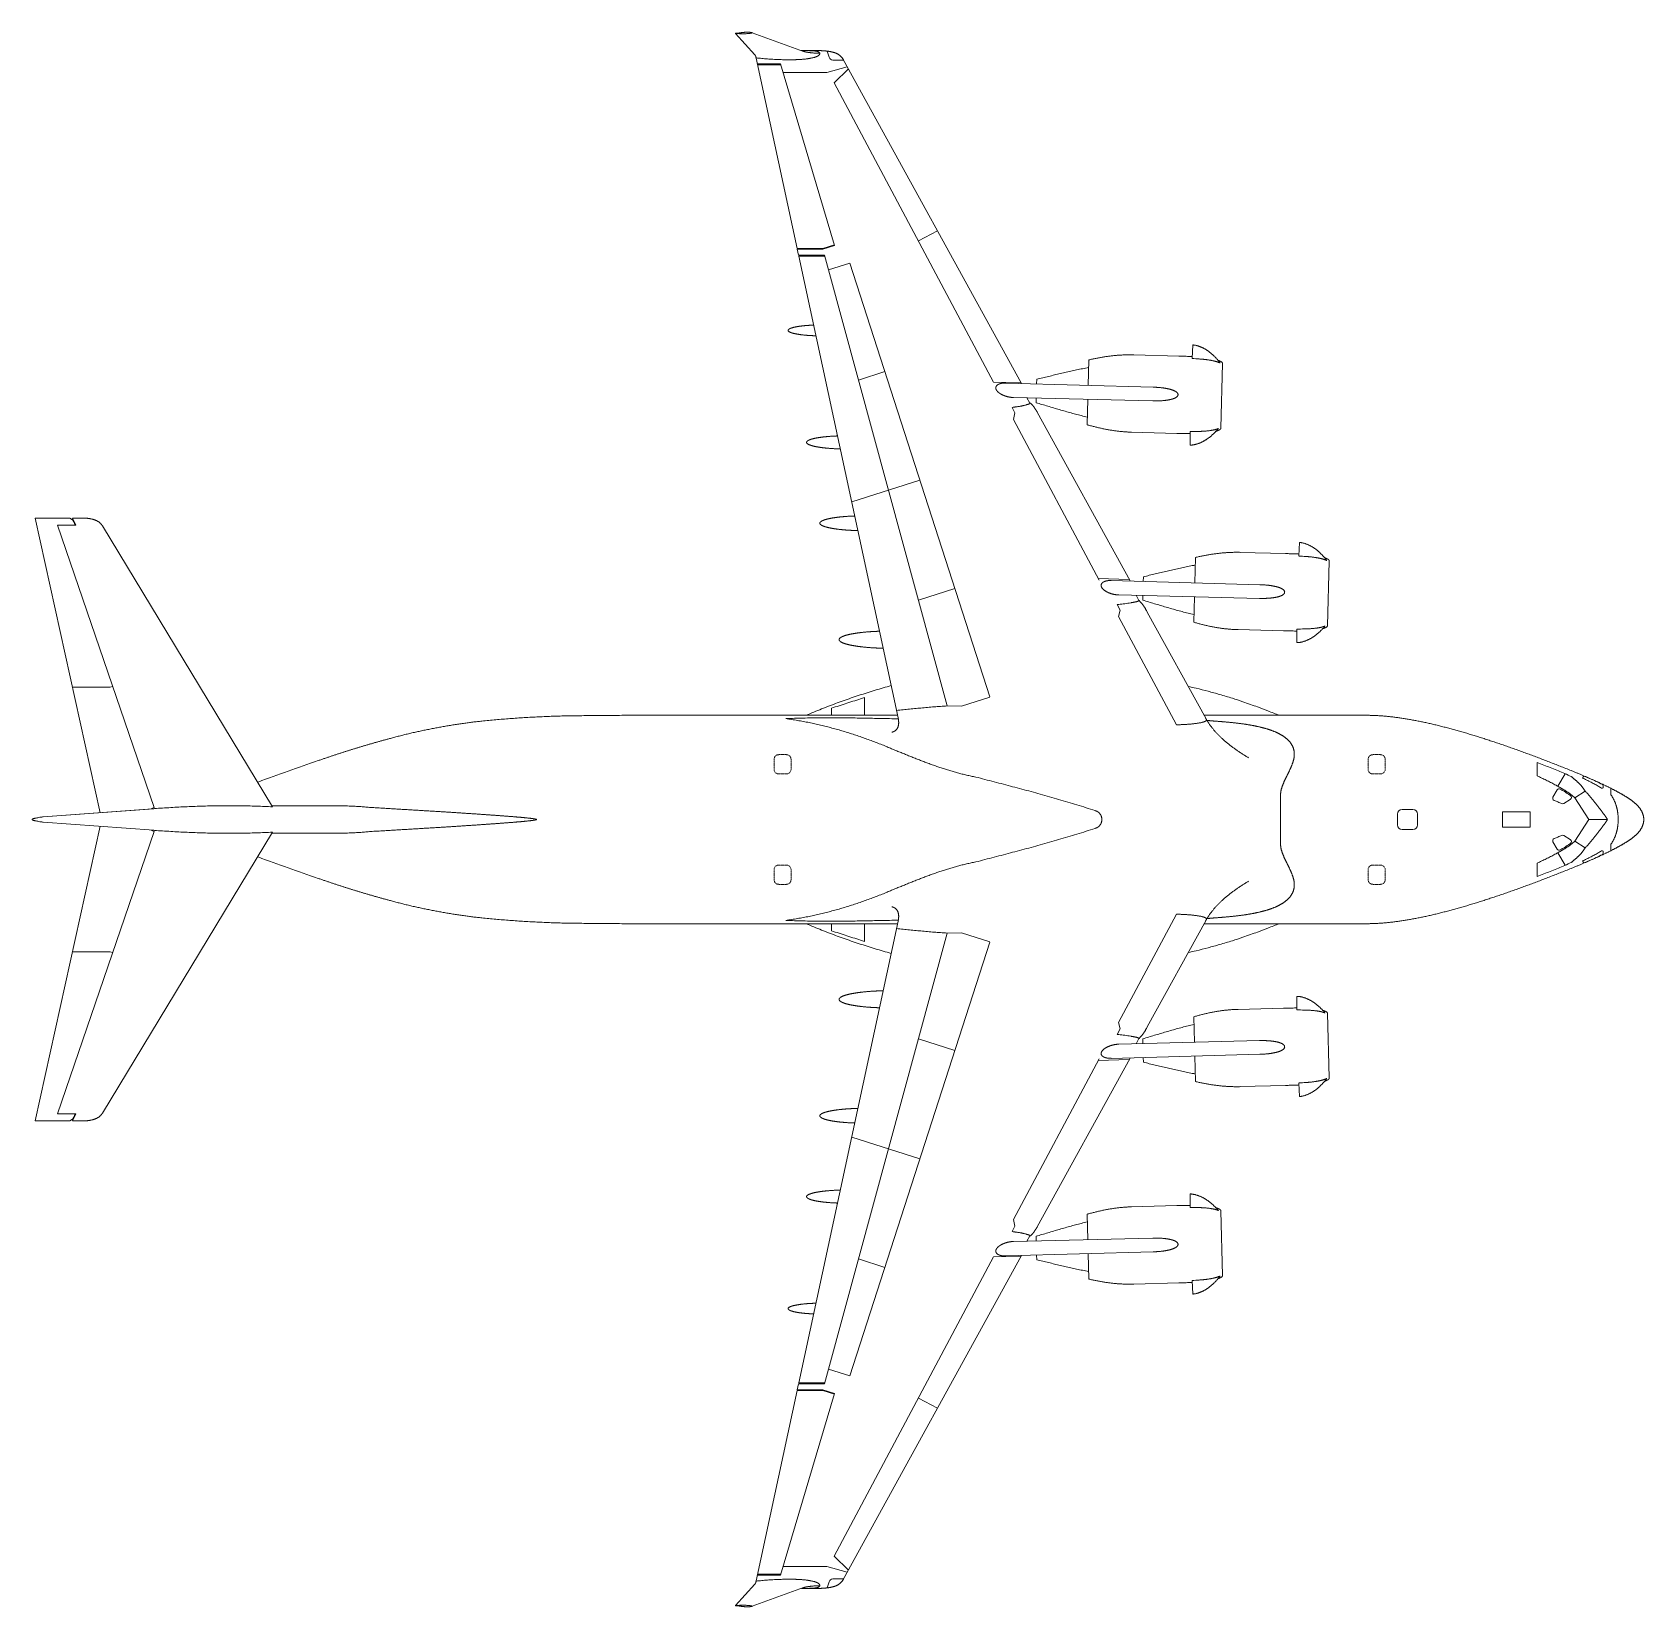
# Model space of a CAD drawing. Header units: millimetres. Extents: x -53019 to 0, y -25898 to 25919.
import ezdxf

# ---------------------------------------------------------------- set-up
doc = ezdxf.new("R2010")
doc.units = ezdxf.units.MM
doc.layers.add('ceco.net 193', color=7, linetype='Continuous', lineweight=5)

msp = doc.modelspace()

# ---------------------------------------------------------------- linework, layer by layer
at = {"layer": 'ceco.net 193', "linetype": 'Continuous'}
for p, q in [((-29882.96792, 25884.55326), (-29882.96792, 25881.56368)), ((-29882.96792, 25881.56368), (-29240.49524, 25170.69896)), ((-29335.44806, 25901.55094), (-27641.4865, 25287.88186)), ((-27854.1861, 18806.38606), (-29199.64188, 25062.35018)), ((-26863.82994, 25296.77948), (-26800.57124, 25093.51852)), ((-26679.30656, 25004.25784), (-26327.94836, 25004.25784)), ((-20470.15972, 14354.31724), (-26336.42434, 25019.21082)), ((-28405.83092, 24875.00232), (-29159.35494, 24875.00232)), ((-29153.89648, 24849.6328), (-28398.2541, 24849.6328)), ((-28405.83092, 24875.00232), (-26619.60894, 18896.85578)), ((-26872.6158, 24598.757), (-28323.29362, 24598.757)), ((-26872.61072, 24598.74684), (-26202.53078, 24775.7823)), ((-26165.84302, 24709.08952), (-26634.186, 24253.68784)), ((-26634.186, 24253.68784), (-21391.16372, 14403.8447)), ((-23235.62282, 19381.94244), (-23863.54638, 19048.6157)), ((-27012.01862, 18806.38606), (-27854.1861, 18806.38606)), ((-27012.01862, 18806.38606), (-26626.8708, 18921.16358)), ((-27008.31022, 18781.02416), (-26619.60894, 18896.85578)), ((-27799.63452, 18552.73912), (-26946.21738, 18552.73912)), ((-27799.63452, 18552.73912), (-24532.46046, 3361.38266)), ((-21517.13502, 4042.64876), (-26119.37118, 18323.6362)), ((-14856.43714, 15182.09816), (-14839.81284, 15628.42696)), ((-14839.74934, 15627.96976), (-14839.81284, 15628.42696)), ((-18259.1583, 15135.55266), (-18281.0785, 14298.53122)), ((-15294.62524, 15263.09114), (-16781.56156, 15302.02934)), ((-13911.71462, 12889.14618), (-13855.98448, 15017.1912)), ((-25836.7276, 14473.99188), (-24968.67498, 14752.96516)), ((-21391.16372, 14403.8447), (-20484.33546, 14380.0957)), ((-20988.45942, 14374.73122), (-16144.16126, 14238.38656)), ((-19969.3276, 14499.24964), (-19973.3408, 14346.1613)), ((-20733.56026, 13897.53888), (-16155.9875, 13786.64248)), ((-20200.16026, 13713.48032), (-20298.61828, 13892.47158)), ((-19989.56886, 13726.3251), (-19985.56328, 13879.41852)), ((-18293.12826, 13838.4153), (-18315.04084, 13001.40148)), ((-20686.79124, 13394.0042), (-20782.04124, 13572.6043)), ((-20736.67938, 13173.99702), (-20686.79124, 13394.0042)), ((-16900.15162, 7864.01526), (-19951.77874, 13412.04328)), ((-17919.15898, 7890.71066), (-20736.67938, 13173.99702)), ((-15357.74678, 12718.78838), (-16848.18068, 12757.81802)), ((-14926.09664, 12330.70178), (-14919.33516, 12777.28458)), ((-14926.09664, 12330.70178), (-14926.17538, 12330.24204)), ((-26059.55418, 10461.90186), (-23817.98132, 11182.2992)), ((-52917.77834, 9930.37638), (-51837.28774, 9930.37638)), ((-52917.77834, 9930.37638), (-50779.96194, 227.74402)), ((-52190.3833, 9701.77638), (-49011.17706, 402.74748)), ((-51589.41422, 9701.77638), (-52190.3833, 9701.77638)), ((-51691.65938, 9930.37638), (-51589.41422, 9701.77638)), ((-51691.65938, 9930.37638), (-51376.84924, 9930.37638)), ((-51603.31818, 9701.77638), (-51651.79916, 9810.1404)), ((-50709.54298, 9676.37638), (-45113.2448, 426.18152)), ((-11347.9072, 8682.48962), (-11331.2829, 9128.81842)), ((-11331.22702, 9128.35868), (-11331.2829, 9128.81842)), ((-14750.63344, 8635.94412), (-14772.55364, 7798.92268)), ((-11786.0953, 8763.4826), (-13273.03162, 8802.4208)), ((-10403.18468, 6389.53764), (-10347.45962, 8517.58774)), ((-16460.80528, 7999.64618), (-16464.81086, 7846.55276)), ((-23865.32692, 7226.60226), (-22667.28512, 7611.63324)), ((-16927.82746, 7914.35044), (-17945.79342, 7941.00774)), ((-17522.7869, 7876.33172), (-12635.63132, 7738.77548)), ((-17228.14436, 6896.51402), (-17322.55616, 7081.17202)), ((-17281.31926, 6694.79738), (-17228.14436, 6896.51402)), ((-17267.88774, 7398.97174), (-12647.46264, 7287.03394)), ((-16611.21392, 7221.0041), (-16704.53606, 7390.65578)), ((-16477.03334, 7379.80998), (-16481.04654, 7226.72164)), ((-14784.6034, 7338.80676), (-14806.51852, 6501.7904)), ((-17281.31926, 6694.79738), (-15377.40384, 3124.66482)), ((-14401.03546, 3320.62074), (-16334.84668, 6836.39984)), ((-11849.22192, 6219.17984), (-13339.65582, 6258.20948)), ((-11417.56416, 5831.0907), (-11410.81284, 6277.6735)), ((-11417.56416, 5831.0907), (-11417.65306, 5830.6335)), ((-25634.8484, 4020.69554), (-25634.8484, 3439.7823)), ((-33482.33334, 3439.7823), (-24549.32098, 3439.7823)), ((-26727.0484, 3671.11026), (-26727.0484, 3439.7823)), ((-14466.57, 3439.7823), (-9118.4984, 3439.7823)), ((-28540.48394, 2121.76106), (-28541.76156, 2120.94826)), ((-28537.8779, 2123.30538), (-28539.186, 2122.54338)), ((-28535.2617, 2124.837), (-28536.5698, 2124.075)), ((-28532.5947, 2126.27464), (-28533.9282, 2125.55582)), ((-28527.19974, 2129.03562), (-28528.55864, 2128.36506)), ((-28521.70064, 2131.57816), (-28523.0824, 2130.9584)), ((-28516.09994, 2133.89718), (-28517.5071, 2133.3333)), ((-28513.2653, 2134.96906), (-28514.69278, 2134.45598)), ((-28510.4205, 2135.99776), (-28511.84544, 2135.48468)), ((-28507.54268, 2136.94772), (-28508.98032, 2136.4829)), ((-28504.65978, 2137.87228), (-28506.09742, 2137.41254)), ((-28501.73878, 2138.69524), (-28503.20182, 2138.2863)), ((-28495.879, 2140.2167), (-28497.34712, 2139.8611)), ((-28489.95572, 2141.50448), (-28491.43908, 2141.20222)), ((-28483.98926, 2142.55858), (-28485.48532, 2142.3122)), ((-28480.98952, 2142.98784), (-28482.49066, 2142.7948)), ((-28477.98216, 2143.379), (-28479.48838, 2143.18596)), ((-28474.96718, 2143.67618), (-28476.4734, 2143.53902)), ((-28471.95474, 2143.95558), (-28473.46096, 2143.81842)), ((-28468.92706, 2144.1283), (-28470.4409, 2144.04702)), ((-28462.86916, 2144.33912), (-28464.38808, 2144.31372)), ((-28460.5984, 2144.3823), (-28461.35532, 2144.3696)), ((-28460.5984, 2144.3823), (-28459.83132, 2144.3823)), ((-28458.30478, 2144.3823), (-28456.77316, 2144.3823)), ((-28455.24154, 2144.3823), (-28453.70992, 2144.3823)), ((-28452.18338, 2144.3823), (-28450.65176, 2144.3823)), ((-28449.12014, 2144.3823), (-28447.59614, 2144.3823)), ((-28446.06452, 2144.3823), (-28444.5329, 2144.3823)), ((-28443.00128, 2144.3823), (-28441.47474, 2144.3823)), ((-28439.94312, 2144.3823), (-28438.4115, 2144.3823)), ((-28436.87988, 2144.3823), (-28435.35334, 2144.3823)), ((-28433.82172, 2144.3823), (-28432.2901, 2144.3823)), ((-28430.75848, 2144.3823), (-28429.23448, 2144.3823)), ((-28427.70286, 2144.3823), (-28426.17124, 2144.3823)), ((-28424.63962, 2144.3823), (-28423.11308, 2144.3823)), ((-28421.58146, 2144.3823), (-28420.04984, 2144.3823)), ((-28418.51822, 2144.3823), (-28416.99168, 2144.3823)), ((-28415.46006, 2144.3823), (-28413.92844, 2144.3823)), ((-28412.39682, 2144.3823), (-28410.87282, 2144.3823)), ((-28409.3412, 2144.3823), (-28407.80958, 2144.3823)), ((-28406.27796, 2144.3823), (-28404.75142, 2144.3823)), ((-28403.2198, 2144.3823), (-28401.68818, 2144.3823)), ((-28400.15656, 2144.3823), (-28398.63002, 2144.3823)), ((-28397.0984, 2144.3823), (-28395.56678, 2144.3823)), ((-28394.03516, 2144.3823), (-28392.51116, 2144.3823)), ((-28390.97954, 2144.3823), (-28389.44792, 2144.3823)), ((-28387.9163, 2144.3823), (-28386.38976, 2144.3823)), ((-28384.85814, 2144.3823), (-28383.32652, 2144.3823)), ((-28381.7949, 2144.3823), (-28380.26836, 2144.3823)), ((-28378.73674, 2144.3823), (-28377.20512, 2144.3823)), ((-28375.6735, 2144.3823), (-28374.1495, 2144.3823)), ((-28372.61788, 2144.3823), (-28371.08626, 2144.3823)), ((-28369.55464, 2144.3823), (-28368.0281, 2144.3823)), ((-28366.49648, 2144.3823), (-28364.96486, 2144.3823)), ((-28363.43324, 2144.3823), (-28361.9067, 2144.3823)), ((-28360.37508, 2144.3823), (-28358.84346, 2144.3823)), ((-28357.31184, 2144.3823), (-28355.78784, 2144.3823)), ((-28354.25622, 2144.3823), (-28352.7246, 2144.3823)), ((-28351.19298, 2144.3823), (-28349.66644, 2144.3823)), ((-28348.13482, 2144.3823), (-28346.6032, 2144.3823)), ((-28345.07158, 2144.3823), (-28343.54504, 2144.3823)), ((-28342.01342, 2144.3823), (-28340.4818, 2144.3823)), ((-28338.95018, 2144.3823), (-28337.42618, 2144.3823)), ((-28335.89456, 2144.3823), (-28334.36294, 2144.3823)), ((-28332.83132, 2144.3823), (-28331.30478, 2144.3823)), ((-28329.77316, 2144.3823), (-28328.24154, 2144.3823)), ((-28326.70992, 2144.3823), (-28325.18338, 2144.3823)), ((-28323.65176, 2144.3823), (-28322.12014, 2144.3823)), ((-28320.59614, 2144.3823), (-28319.06452, 2144.3823)), ((-28317.5329, 2144.3823), (-28316.00128, 2144.3823)), ((-28314.47474, 2144.3823), (-28312.94312, 2144.3823)), ((-28311.4115, 2144.3823), (-28309.87988, 2144.3823)), ((-28308.35334, 2144.3823), (-28306.82172, 2144.3823)), ((-28305.2901, 2144.3823), (-28303.75848, 2144.3823)), ((-28302.23448, 2144.3823), (-28300.70286, 2144.3823)), ((-28299.17124, 2144.3823), (-28297.63962, 2144.3823)), ((-28296.11308, 2144.3823), (-28294.58146, 2144.3823)), ((-28293.04984, 2144.3823), (-28291.51822, 2144.3823)), ((-28289.99168, 2144.3823), (-28288.46006, 2144.3823)), ((-28286.92844, 2144.3823), (-28285.39682, 2144.3823)), ((-28283.87282, 2144.3823), (-28282.3412, 2144.3823)), ((-28280.80958, 2144.3823), (-28279.27796, 2144.3823)), ((-28277.75142, 2144.3823), (-28276.2198, 2144.3823)), ((-28274.68818, 2144.3823), (-28273.15656, 2144.3823)), ((-28271.63002, 2144.3823), (-28270.0984, 2144.3823)), ((-28268.56678, 2144.3823), (-28267.03516, 2144.3823)), ((-28265.51116, 2144.3823), (-28263.97954, 2144.3823)), ((-28262.44792, 2144.3823), (-28260.9163, 2144.3823)), ((-28259.38976, 2144.3823), (-28257.85814, 2144.3823)), ((-28256.32652, 2144.3823), (-28254.7949, 2144.3823)), ((-28253.26836, 2144.3823), (-28251.73674, 2144.3823)), ((-28250.20512, 2144.3823), (-28248.6735, 2144.3823)), ((-28247.1495, 2144.3823), (-28245.61788, 2144.3823)), ((-28244.08626, 2144.3823), (-28242.55464, 2144.3823)), ((-28241.0281, 2144.3823), (-28239.49648, 2144.3823)), ((-28237.96486, 2144.3823), (-28236.43324, 2144.3823)), ((-28234.9067, 2144.3823), (-28233.37508, 2144.3823)), ((-28231.84346, 2144.3823), (-28230.31184, 2144.3823)), ((-28228.78784, 2144.3823), (-28227.25622, 2144.3823)), ((-28225.7246, 2144.3823), (-28224.19298, 2144.3823)), ((-28222.66644, 2144.3823), (-28221.13482, 2144.3823)), ((-28219.6032, 2144.3823), (-28218.07158, 2144.3823)), ((-28216.54504, 2144.3823), (-28215.01342, 2144.3823)), ((-28213.4818, 2144.3823), (-28211.95018, 2144.3823)), ((-28210.42618, 2144.3823), (-28208.89456, 2144.3823)), ((-28207.36294, 2144.3823), (-28206.5984, 2144.3823)), ((-28205.84402, 2144.3696), (-28206.5984, 2144.3823)), ((-28202.81126, 2144.31372), (-28204.32256, 2144.33912)), ((-28196.75844, 2144.04702), (-28198.27228, 2144.1283)), ((-28193.73838, 2143.81842), (-28195.2446, 2143.95558)), ((-28190.71832, 2143.53902), (-28192.23216, 2143.67618)), ((-28187.71096, 2143.18596), (-28189.2121, 2143.379)), ((-28184.7036, 2142.7948), (-28186.20982, 2142.98784)), ((-28181.71402, 2142.3122), (-28183.20754, 2142.55858)), ((-28175.76026, 2141.20222), (-28177.24362, 2141.50448)), ((-28169.85222, 2139.8611), (-28171.32034, 2140.2167)), ((-28163.99752, 2138.2863), (-28165.45548, 2138.69524)), ((-28161.10192, 2137.41254), (-28162.53956, 2137.87228)), ((-28158.2114, 2136.4829), (-28159.65666, 2136.94772)), ((-28155.3539, 2135.48468), (-28156.77884, 2135.99776)), ((-28152.50656, 2134.45598), (-28153.92642, 2134.96906)), ((-28149.69224, 2133.3333), (-28151.09178, 2133.89718)), ((-28144.11694, 2130.9584), (-28145.4987, 2131.57816)), ((-28138.6407, 2128.36506), (-28139.9996, 2129.03562)), ((-28133.27114, 2125.55582), (-28134.60464, 2126.27464)), ((-28130.62954, 2124.075), (-28131.93764, 2124.837)), ((-28128.01334, 2122.54338), (-28129.32144, 2123.30538)), ((-28125.43778, 2120.94826), (-28126.7154, 2121.76106)), ((-8995.18394, 2121.76106), (-8996.46156, 2120.94826)), ((-8992.5779, 2123.30538), (-8993.886, 2122.54338)), ((-8989.9617, 2124.837), (-8991.2698, 2124.075)), ((-8987.2947, 2126.27464), (-8988.6282, 2125.55582)), ((-8981.89974, 2129.03562), (-8983.25864, 2128.36506)), ((-8976.40064, 2131.57816), (-8977.7824, 2130.9584)), ((-8970.79994, 2133.89718), (-8972.2071, 2133.3333)), ((-8967.9653, 2134.96906), (-8969.39278, 2134.45598)), ((-8965.1205, 2135.99776), (-8966.54544, 2135.48468)), ((-8962.24268, 2136.94772), (-8963.68032, 2136.4829)), ((-8959.35978, 2137.87228), (-8960.79742, 2137.41254)), ((-8956.43878, 2138.69524), (-8957.90182, 2138.2863)), ((-8950.579, 2140.2167), (-8952.04712, 2139.8611)), ((-8944.65572, 2141.50448), (-8946.13908, 2141.20222)), ((-8938.68926, 2142.55858), (-8940.18532, 2142.3122)), ((-8935.68952, 2142.98784), (-8937.19066, 2142.7948)), ((-8932.68216, 2143.379), (-8934.18838, 2143.18596)), ((-8929.66718, 2143.67618), (-8931.1734, 2143.53902)), ((-8926.65474, 2143.95558), (-8928.16096, 2143.81842)), ((-8923.62706, 2144.1283), (-8925.1409, 2144.04702)), ((-8917.56916, 2144.33912), (-8919.08808, 2144.31372)), ((-8915.2984, 2144.3823), (-8916.05532, 2144.3696)), ((-8915.2984, 2144.3823), (-8914.53132, 2144.3823)), ((-8913.00478, 2144.3823), (-8911.47316, 2144.3823)), ((-8909.94154, 2144.3823), (-8908.40992, 2144.3823)), ((-8906.88338, 2144.3823), (-8905.35176, 2144.3823)), ((-8903.82014, 2144.3823), (-8902.29614, 2144.3823)), ((-8900.76452, 2144.3823), (-8899.2329, 2144.3823)), ((-8897.70128, 2144.3823), (-8896.17474, 2144.3823)), ((-8894.64312, 2144.3823), (-8893.1115, 2144.3823)), ((-8891.57988, 2144.3823), (-8890.05334, 2144.3823)), ((-8888.52172, 2144.3823), (-8886.9901, 2144.3823)), ((-8885.45848, 2144.3823), (-8883.93448, 2144.3823)), ((-8882.40286, 2144.3823), (-8880.87124, 2144.3823)), ((-8879.33962, 2144.3823), (-8877.81308, 2144.3823)), ((-8876.28146, 2144.3823), (-8874.74984, 2144.3823)), ((-8873.21822, 2144.3823), (-8871.69168, 2144.3823)), ((-8870.16006, 2144.3823), (-8868.62844, 2144.3823)), ((-8867.09682, 2144.3823), (-8865.57282, 2144.3823)), ((-8864.0412, 2144.3823), (-8862.50958, 2144.3823)), ((-8860.97796, 2144.3823), (-8859.45142, 2144.3823)), ((-8857.9198, 2144.3823), (-8856.38818, 2144.3823)), ((-8854.85656, 2144.3823), (-8853.33002, 2144.3823)), ((-8851.7984, 2144.3823), (-8850.26678, 2144.3823)), ((-8848.73516, 2144.3823), (-8847.21116, 2144.3823)), ((-8845.67954, 2144.3823), (-8844.14792, 2144.3823)), ((-8842.6163, 2144.3823), (-8841.08976, 2144.3823)), ((-8839.55814, 2144.3823), (-8838.02652, 2144.3823)), ((-8836.4949, 2144.3823), (-8834.96836, 2144.3823)), ((-8833.43674, 2144.3823), (-8831.90512, 2144.3823)), ((-8830.3735, 2144.3823), (-8828.8495, 2144.3823)), ((-8827.31788, 2144.3823), (-8825.78626, 2144.3823)), ((-8824.25464, 2144.3823), (-8822.7281, 2144.3823)), ((-8821.19648, 2144.3823), (-8819.66486, 2144.3823)), ((-8818.13324, 2144.3823), (-8816.6067, 2144.3823)), ((-8815.07508, 2144.3823), (-8813.54346, 2144.3823)), ((-8812.01184, 2144.3823), (-8810.48784, 2144.3823)), ((-8808.95622, 2144.3823), (-8807.4246, 2144.3823)), ((-8805.89298, 2144.3823), (-8804.36644, 2144.3823)), ((-8802.83482, 2144.3823), (-8801.3032, 2144.3823)), ((-8799.77158, 2144.3823), (-8798.24504, 2144.3823)), ((-8796.71342, 2144.3823), (-8795.1818, 2144.3823)), ((-8793.65018, 2144.3823), (-8792.12618, 2144.3823)), ((-8790.59456, 2144.3823), (-8789.06294, 2144.3823)), ((-8787.53132, 2144.3823), (-8786.00478, 2144.3823)), ((-8784.47316, 2144.3823), (-8782.94154, 2144.3823)), ((-8781.40992, 2144.3823), (-8779.88338, 2144.3823)), ((-8778.35176, 2144.3823), (-8776.82014, 2144.3823)), ((-8775.29614, 2144.3823), (-8773.76452, 2144.3823)), ((-8772.2329, 2144.3823), (-8770.70128, 2144.3823)), ((-8769.17474, 2144.3823), (-8767.64312, 2144.3823)), ((-8766.1115, 2144.3823), (-8764.57988, 2144.3823)), ((-8763.05334, 2144.3823), (-8761.52172, 2144.3823)), ((-8759.9901, 2144.3823), (-8758.45848, 2144.3823)), ((-8756.93448, 2144.3823), (-8755.40286, 2144.3823)), ((-8753.87124, 2144.3823), (-8752.33962, 2144.3823)), ((-8750.81308, 2144.3823), (-8749.28146, 2144.3823)), ((-8747.74984, 2144.3823), (-8746.21822, 2144.3823)), ((-8744.69168, 2144.3823), (-8743.16006, 2144.3823)), ((-8741.62844, 2144.3823), (-8740.09682, 2144.3823)), ((-8738.57282, 2144.3823), (-8737.0412, 2144.3823)), ((-8735.50958, 2144.3823), (-8733.97796, 2144.3823)), ((-8732.45142, 2144.3823), (-8730.9198, 2144.3823)), ((-8729.38818, 2144.3823), (-8727.85656, 2144.3823)), ((-8726.33002, 2144.3823), (-8724.7984, 2144.3823)), ((-8723.26678, 2144.3823), (-8721.73516, 2144.3823)), ((-8720.21116, 2144.3823), (-8718.67954, 2144.3823)), ((-8717.14792, 2144.3823), (-8715.6163, 2144.3823)), ((-8714.08976, 2144.3823), (-8712.55814, 2144.3823)), ((-8711.02652, 2144.3823), (-8709.4949, 2144.3823)), ((-8707.96836, 2144.3823), (-8706.43674, 2144.3823)), ((-8704.90512, 2144.3823), (-8703.3735, 2144.3823)), ((-8701.8495, 2144.3823), (-8700.31788, 2144.3823)), ((-8698.78626, 2144.3823), (-8697.25464, 2144.3823)), ((-8695.7281, 2144.3823), (-8694.19648, 2144.3823)), ((-8692.66486, 2144.3823), (-8691.13324, 2144.3823)), ((-8689.6067, 2144.3823), (-8688.07508, 2144.3823)), ((-8686.54346, 2144.3823), (-8685.01184, 2144.3823)), ((-8683.48784, 2144.3823), (-8681.95622, 2144.3823)), ((-8680.4246, 2144.3823), (-8678.89298, 2144.3823)), ((-8677.36644, 2144.3823), (-8675.83482, 2144.3823)), ((-8674.3032, 2144.3823), (-8672.77158, 2144.3823)), ((-8671.24504, 2144.3823), (-8669.71342, 2144.3823)), ((-8668.1818, 2144.3823), (-8666.65018, 2144.3823)), ((-8665.12618, 2144.3823), (-8663.59456, 2144.3823)), ((-8662.06294, 2144.3823), (-8661.2984, 2144.3823)), ((-8660.54402, 2144.3696), (-8661.2984, 2144.3823)), ((-8657.51126, 2144.31372), (-8659.02256, 2144.33912)), ((-8651.45844, 2144.04702), (-8652.97228, 2144.1283)), ((-8648.43838, 2143.81842), (-8649.9446, 2143.95558)), ((-8645.41832, 2143.53902), (-8646.93216, 2143.67618)), ((-8642.41096, 2143.18596), (-8643.9121, 2143.379)), ((-8639.4036, 2142.7948), (-8640.90982, 2142.98784)), ((-8636.41402, 2142.3122), (-8637.90754, 2142.55858)), ((-8630.46026, 2141.20222), (-8631.94362, 2141.50448)), ((-8624.55222, 2139.8611), (-8626.02034, 2140.2167)), ((-8618.69752, 2138.2863), (-8620.15548, 2138.69524)), ((-8615.80192, 2137.41254), (-8617.23956, 2137.87228)), ((-8612.9114, 2136.4829), (-8614.35666, 2136.94772)), ((-8610.0539, 2135.48468), (-8611.47884, 2135.99776)), ((-8607.20656, 2134.45598), (-8608.62642, 2134.96906)), ((-8604.39224, 2133.3333), (-8605.79178, 2133.89718)), ((-8598.81694, 2130.9584), (-8600.1987, 2131.57816)), ((-8593.3407, 2128.36506), (-8594.6996, 2129.03562)), ((-8587.97114, 2125.55582), (-8589.30464, 2126.27464)), ((-8585.32954, 2124.075), (-8586.63764, 2124.837)), ((-8582.71334, 2122.54338), (-8584.02144, 2123.30538)), ((-8580.13778, 2120.94826), (-8581.4154, 2121.76106)), ((-28612.98824, 1992.73922), (-28612.9984, 1991.9823)), ((-28612.9984, 1991.2203), (-28612.9984, 1991.9823)), ((-28612.9984, 1988.16214), (-28612.9984, 1989.68868)), ((-28612.9984, 1985.10652), (-28612.9984, 1986.63052)), ((-28612.9984, 1982.04836), (-28612.9984, 1983.5749)), ((-28612.9984, 1978.9902), (-28612.9984, 1980.51674)), ((-28612.9984, 1975.93458), (-28612.9984, 1977.45858)), ((-28612.9984, 1972.87134), (-28612.9984, 1974.40296)), ((-28612.9984, 1969.81318), (-28612.9984, 1971.3448)), ((-28612.9984, 1966.75756), (-28612.9984, 1968.28918)), ((-28612.9984, 1963.6994), (-28612.9984, 1965.23102)), ((-28612.9984, 1960.64124), (-28612.9984, 1962.17286)), ((-28612.9984, 1957.58562), (-28612.9984, 1959.11724)), ((-28612.9984, 1954.52746), (-28612.9984, 1956.05908)), ((-28612.9984, 1951.47184), (-28612.9984, 1953.00346)), ((-28612.9984, 1948.41368), (-28612.9984, 1949.9453)), ((-28612.9984, 1945.35552), (-28612.9984, 1946.88714)), ((-28612.9984, 1942.2999), (-28612.9984, 1943.83152)), ((-28612.9984, 1939.24174), (-28612.9984, 1940.77336)), ((-28612.9984, 1936.18358), (-28612.9984, 1937.7152)), ((-28612.9984, 1933.12796), (-28612.9984, 1934.65958)), ((-28612.9984, 1930.0698), (-28612.9984, 1931.59634)), ((-28612.9984, 1927.01418), (-28612.9984, 1928.53818)), ((-28612.9984, 1923.95602), (-28612.9984, 1925.48256)), ((-28612.9984, 1920.89786), (-28612.9984, 1922.4244)), ((-28612.9984, 1917.84224), (-28612.9984, 1919.36624)), ((-28612.9984, 1914.78408), (-28612.9984, 1916.31062)), ((-28612.9984, 1911.72846), (-28612.9984, 1913.25246)), ((-28612.9984, 1908.6703), (-28612.9984, 1910.19684)), ((-28612.9984, 1905.61214), (-28612.9984, 1907.13868)), ((-28612.9984, 1902.55652), (-28612.9984, 1904.08052)), ((-28612.9984, 1899.49836), (-28612.9984, 1901.0249)), ((-28612.9984, 1896.4402), (-28612.9984, 1897.96674)), ((-28612.9984, 1893.38458), (-28612.9984, 1894.90858)), ((-28612.9984, 1890.32134), (-28612.9984, 1891.85296)), ((-28612.9984, 1887.26318), (-28612.9984, 1888.7948)), ((-28612.9984, 1884.20756), (-28612.9984, 1885.73918)), ((-28612.9984, 1881.1494), (-28612.9984, 1882.68102)), ((-28612.9984, 1878.09124), (-28612.9984, 1879.62286)), ((-28612.9984, 1875.03562), (-28612.9984, 1876.56724)), ((-28612.9984, 1871.97746), (-28612.9984, 1873.50908)), ((-28612.9984, 1868.92184), (-28612.9984, 1870.45346)), ((-28612.9984, 1865.86368), (-28612.9984, 1867.3953)), ((-28612.9984, 1862.80552), (-28612.9984, 1864.33714)), ((-28612.9984, 1859.7499), (-28612.9984, 1861.28152)), ((-28612.9984, 1856.69174), (-28612.9984, 1858.22336)), ((-28612.9984, 1853.63358), (-28612.9984, 1855.1652)), ((-28612.9984, 1850.57796), (-28612.9984, 1852.10958)), ((-28612.9984, 1847.5198), (-28612.9984, 1849.04634)), ((-28612.9984, 1844.46418), (-28612.9984, 1845.98818)), ((-28612.9984, 1841.40602), (-28612.9984, 1842.93256)), ((-28612.9984, 1838.34786), (-28612.9984, 1839.8744)), ((-28612.9984, 1835.29224), (-28612.9984, 1836.81624)), ((-28612.9984, 1832.23408), (-28612.9984, 1833.76062)), ((-28612.9984, 1829.17846), (-28612.9984, 1830.70246)), ((-28612.9984, 1826.1203), (-28612.9984, 1827.64684)), ((-28612.9984, 1823.06214), (-28612.9984, 1824.58868)), ((-28612.9984, 1820.00652), (-28612.9984, 1821.53052)), ((-28612.9984, 1816.94836), (-28612.9984, 1818.4749)), ((-28612.9984, 1813.8902), (-28612.9984, 1815.41674)), ((-28612.9984, 1810.83458), (-28612.9984, 1812.35858)), ((-28612.9984, 1807.77134), (-28612.9984, 1809.30296)), ((-28612.9984, 1804.71318), (-28612.9984, 1806.2448)), ((-28612.9984, 1801.65756), (-28612.9984, 1803.18918)), ((-28612.9984, 1798.5994), (-28612.9984, 1800.13102)), ((-28612.9984, 1795.54124), (-28612.9984, 1797.07286)), ((-28612.9984, 1792.48562), (-28612.9984, 1794.01724)), ((-28612.9984, 1789.42746), (-28612.9984, 1790.95908)), ((-28612.9984, 1786.37184), (-28612.9984, 1787.90346)), ((-28612.9984, 1783.31368), (-28612.9984, 1784.8453)), ((-28612.9984, 1780.25552), (-28612.9984, 1781.78714)), ((-28612.9984, 1777.1999), (-28612.9984, 1778.73152)), ((-28612.9984, 1774.14174), (-28612.9984, 1775.67336)), ((-28612.9984, 1771.08358), (-28612.9984, 1772.6152)), ((-28612.9984, 1768.02796), (-28612.9984, 1769.55958)), ((-28612.9984, 1764.9698), (-28612.9984, 1766.49634)), ((-28612.9984, 1761.91418), (-28612.9984, 1763.43818)), ((-28612.9984, 1758.85602), (-28612.9984, 1760.38256)), ((-28612.9984, 1755.79786), (-28612.9984, 1757.3244)), ((-28612.9984, 1752.74224), (-28612.9984, 1754.26624)), ((-28612.9984, 1749.68408), (-28612.9984, 1751.21062)), ((-28612.9984, 1746.62846), (-28612.9984, 1748.15246)), ((-28612.9984, 1743.5703), (-28612.9984, 1745.09684)), ((-28612.9984, 1740.51214), (-28612.9984, 1742.03868)), ((-28612.9984, 1737.45652), (-28612.9984, 1738.98052)), ((-28612.9984, 1734.39836), (-28612.9984, 1735.9249)), ((-28612.9984, 1731.3402), (-28612.9984, 1732.86674)), ((-28612.9984, 1728.28458), (-28612.9984, 1729.80858)), ((-28612.9984, 1725.22134), (-28612.9984, 1726.75296)), ((-28612.9984, 1722.16318), (-28612.9984, 1723.6948)), ((-28612.9984, 1719.10756), (-28612.9984, 1720.63918)), ((-28612.9984, 1716.0494), (-28612.9984, 1717.58102)), ((-28612.9984, 1712.99124), (-28612.9984, 1714.52286)), ((-28612.9984, 1709.93562), (-28612.9984, 1711.46724)), ((-28612.9984, 1706.87746), (-28612.9984, 1708.40908)), ((-28612.9984, 1703.82184), (-28612.9984, 1705.35346)), ((-28612.9984, 1700.76368), (-28612.9984, 1702.2953)), ((-28612.9984, 1697.70552), (-28612.9984, 1699.23714)), ((-28612.9984, 1694.6499), (-28612.9984, 1696.18152)), ((-28612.9984, 1691.59174), (-28612.9984, 1693.12336)), ((-28612.9984, 1688.53358), (-28612.9984, 1690.0652)), ((-28612.9984, 1685.47796), (-28612.9984, 1687.00958)), ((-28612.9984, 1682.4198), (-28612.9984, 1683.94634)), ((-28612.9984, 1679.36418), (-28612.9984, 1680.88818)), ((-28612.9984, 1676.30602), (-28612.9984, 1677.83256)), ((-28612.9984, 1673.24786), (-28612.9984, 1674.7744)), ((-28612.9984, 1670.19224), (-28612.9984, 1671.71624)), ((-28612.9984, 1667.13408), (-28612.9984, 1668.66062)), ((-28612.9984, 1664.07846), (-28612.9984, 1665.60246)), ((-28612.9984, 1661.7823), (-28612.9984, 1662.54684)), ((-28612.9984, 1661.7823), (-28612.98824, 1661.02538)), ((-28612.93236, 1995.77198), (-28612.95522, 1994.25306)), ((-28612.95522, 1659.51408), (-28612.93236, 1657.99516)), ((-28612.66566, 2001.8248), (-28612.7444, 2000.31096)), ((-28612.7444, 1653.45364), (-28612.66566, 1651.94234)), ((-28612.43452, 2004.84486), (-28612.57168, 2003.3361)), ((-28612.57168, 1650.4285), (-28612.43452, 1648.92228)), ((-28612.15512, 2007.86492), (-28612.29228, 2006.35108)), ((-28612.29228, 1647.41352), (-28612.15512, 1645.90222)), ((-28611.79698, 2010.87228), (-28611.9951, 2009.36352)), ((-28611.9951, 1644.40108), (-28611.79698, 1642.89486)), ((-28611.4109, 2013.87202), (-28611.60394, 2012.37342)), ((-28611.60394, 1641.39372), (-28611.4109, 1639.89258)), ((-28610.9283, 2016.86922), (-28611.17722, 2015.37316)), ((-28611.17722, 1638.39144), (-28610.9283, 1636.89792)), ((-28609.81832, 2022.82044), (-28610.12312, 2021.33962)), ((-28610.12312, 1632.42752), (-28609.81832, 1630.94416)), ((-28608.47974, 2028.73102), (-28608.8328, 2027.26036)), ((-28608.8328, 1626.50424), (-28608.47974, 1625.03358)), ((-28606.90494, 2034.58572), (-28607.31388, 2033.12776)), ((-28607.31388, 1620.63684), (-28606.90494, 1619.18142)), ((-28606.02356, 2037.48132), (-28606.48838, 2036.04114)), ((-28606.48838, 1617.72346), (-28606.02356, 1616.28582)), ((-28605.099, 2040.37184), (-28605.56382, 2038.92658)), ((-28605.56382, 1614.84056), (-28605.099, 1613.3953)), ((-28604.10078, 2043.22934), (-28604.6164, 2041.80186)), ((-28604.6164, 1611.96274), (-28604.10078, 1610.53526)), ((-28603.07208, 2046.07668), (-28603.58516, 2044.6492)), ((-28603.58516, 1609.1154), (-28603.07208, 1607.69046)), ((-28601.9494, 2048.891), (-28602.51328, 2047.48892)), ((-28602.51328, 1606.27568), (-28601.9494, 1604.8736)), ((-28599.5745, 2054.4663), (-28600.19426, 2053.082)), ((-28600.19426, 1600.6826), (-28599.5745, 1599.30084)), ((-28596.98116, 2059.94254), (-28597.65172, 2058.58364)), ((-28597.65172, 1595.1835), (-28596.98116, 1593.8246)), ((-28594.17192, 2065.3121), (-28594.89328, 2063.9786)), ((-28592.6911, 2067.9537), (-28593.4531, 2066.6456)), ((-28591.15948, 2070.5699), (-28591.92148, 2069.2618)), ((-28589.55928, 2073.14292), (-28590.37208, 2071.8653)), ((-28587.93368, 2075.69816), (-28588.74648, 2074.42054)), ((-28586.22934, 2078.20514), (-28587.0904, 2076.958)), ((-28582.70636, 2083.13274), (-28583.60552, 2081.91862)), ((-28578.98526, 2087.91556), (-28579.93522, 2086.737)), ((-28575.07874, 2092.54852), (-28576.07188, 2091.40044)), ((-28573.0569, 2094.80404), (-28574.08814, 2093.69406)), ((-28570.99188, 2097.024), (-28572.0282, 2095.91402)), ((-28568.8786, 2099.1957), (-28569.95048, 2098.12128)), ((-28566.73992, 2101.33438), (-28567.80418, 2100.2625)), ((-28564.53012, 2103.4121), (-28565.6401, 2102.3834)), ((-28562.31016, 2105.47712), (-28563.42014, 2104.4408)), ((-28560.01654, 2107.45578), (-28561.16462, 2106.46264)), ((-28555.34802, 2111.31912), (-28556.53166, 2110.36916)), ((-28550.53472, 2114.9945), (-28551.75138, 2114.09026)), ((-28545.5741, 2118.4743), (-28546.82124, 2117.61832)), ((-28543.03918, 2120.13038), (-28544.31426, 2119.31758)), ((-28122.88254, 2119.31758), (-28124.16016, 2120.13038)), ((-28120.3781, 2117.61832), (-28121.62524, 2118.4743)), ((-28115.44796, 2114.09026), (-28116.66462, 2114.9945)), ((-28110.66768, 2110.36916), (-28111.84624, 2111.31912)), ((-28106.03472, 2106.46264), (-28107.17518, 2107.45578)), ((-28103.77666, 2104.4408), (-28104.88918, 2105.47712)), ((-28101.5567, 2102.3834), (-28102.66668, 2103.4121)), ((-28099.38754, 2100.2625), (-28100.45942, 2101.33438)), ((-28097.24886, 2098.12128), (-28098.32074, 2099.1957)), ((-28095.17114, 2095.91402), (-28096.19984, 2097.024)), ((-28093.10612, 2093.69406), (-28094.14244, 2094.80404)), ((-28091.12746, 2091.40044), (-28092.1206, 2092.54852)), ((-28087.26412, 2086.737), (-28088.21408, 2087.91556)), ((-28083.5862, 2081.91862), (-28084.49298, 2083.13274)), ((-28080.10894, 2076.958), (-28080.96492, 2078.20514)), ((-28078.44524, 2074.42054), (-28079.25804, 2075.69816)), ((-28076.82218, 2071.8653), (-28077.63498, 2073.14292)), ((-28075.27024, 2069.2618), (-28076.03986, 2070.5699)), ((-28073.74624, 2066.6456), (-28074.50824, 2067.9537)), ((-28072.30606, 2063.9786), (-28073.0198, 2065.3121)), ((-28069.54762, 2058.58364), (-28070.21818, 2059.94254)), ((-28070.21818, 1593.8246), (-28069.54762, 1595.1835)), ((-28067.00508, 2053.082), (-28067.62484, 2054.4663)), ((-28067.62484, 1599.30084), (-28067.00508, 1600.6826)), ((-28064.68606, 2047.48892), (-28065.24994, 2048.891)), ((-28065.24994, 1604.8736), (-28064.68606, 1606.27568)), ((-28063.61418, 2044.6492), (-28064.12726, 2046.07668)), ((-28064.12726, 1607.69046), (-28063.61418, 1609.1154)), ((-28062.58294, 2041.80186), (-28063.09856, 2043.22934)), ((-28063.09856, 1610.53526), (-28062.58294, 1611.96274)), ((-28061.63552, 2038.92658), (-28062.10034, 2040.37184)), ((-28062.10034, 1613.3953), (-28061.63552, 1614.84056)), ((-28060.71096, 2036.04114), (-28061.1707, 2037.48132)), ((-28061.1707, 1616.28582), (-28060.71096, 1617.72346)), ((-28059.88546, 2033.12776), (-28060.2944, 2034.58572)), ((-28060.2944, 1619.18142), (-28059.88546, 1620.63684)), ((-28058.36146, 2027.26036), (-28058.7196, 2028.73102)), ((-28058.7196, 1625.03358), (-28058.36146, 1626.50424)), ((-28057.07622, 2021.33962), (-28057.3734, 2022.82044)), ((-28057.3734, 1630.94416), (-28057.07622, 1632.42752)), ((-28056.02212, 2015.37316), (-28056.27104, 2016.86922)), ((-28056.27104, 1636.89792), (-28056.02212, 1638.39144)), ((-28055.58778, 2012.37342), (-28055.7859, 2013.87202)), ((-28055.7859, 1639.89258), (-28055.58778, 1641.39372)), ((-28055.20424, 2009.36352), (-28055.39728, 2010.87228)), ((-28055.39728, 1642.89486), (-28055.20424, 1644.40108)), ((-28054.89944, 2006.35108), (-28055.04168, 2007.86492)), ((-28055.04168, 1645.90222), (-28054.89944, 1647.41352)), ((-28054.62766, 2003.3361), (-28054.76482, 2004.84486)), ((-28054.76482, 1648.92228), (-28054.62766, 1650.4285)), ((-28054.45494, 2000.31096), (-28054.53368, 2001.8248)), ((-28054.53368, 1651.94234), (-28054.45494, 1653.45364)), ((-28054.24412, 1994.25306), (-28054.26698, 1995.77198)), ((-28054.26698, 1657.99516), (-28054.24412, 1659.51408)), ((-28054.1984, 1991.9823), (-28054.2111, 1992.73922)), ((-28054.2111, 1661.02538), (-28054.1984, 1661.7823)), ((-28054.1984, 1991.2203), (-28054.1984, 1991.9823)), ((-28054.1984, 1988.16214), (-28054.1984, 1989.68868)), ((-28054.1984, 1985.10652), (-28054.1984, 1986.63052)), ((-28054.1984, 1982.04836), (-28054.1984, 1983.5749)), ((-28054.1984, 1978.9902), (-28054.1984, 1980.51674)), ((-28054.1984, 1975.93458), (-28054.1984, 1977.45858)), ((-28054.1984, 1972.87134), (-28054.1984, 1974.40296)), ((-28054.1984, 1969.81318), (-28054.1984, 1971.3448)), ((-28054.1984, 1966.75756), (-28054.1984, 1968.28918)), ((-28054.1984, 1963.6994), (-28054.1984, 1965.23102)), ((-28054.1984, 1960.64124), (-28054.1984, 1962.17286)), ((-28054.1984, 1957.58562), (-28054.1984, 1959.11724)), ((-28054.1984, 1954.52746), (-28054.1984, 1956.05908)), ((-28054.1984, 1951.47184), (-28054.1984, 1953.00346)), ((-28054.1984, 1948.41368), (-28054.1984, 1949.9453)), ((-28054.1984, 1945.35552), (-28054.1984, 1946.88714)), ((-28054.1984, 1942.2999), (-28054.1984, 1943.83152)), ((-28054.1984, 1939.24174), (-28054.1984, 1940.77336)), ((-28054.1984, 1936.18358), (-28054.1984, 1937.7152)), ((-28054.1984, 1933.12796), (-28054.1984, 1934.65958)), ((-28054.1984, 1930.0698), (-28054.1984, 1931.59634)), ((-28054.1984, 1927.01418), (-28054.1984, 1928.53818)), ((-28054.1984, 1923.95602), (-28054.1984, 1925.48256)), ((-28054.1984, 1920.89786), (-28054.1984, 1922.4244)), ((-28054.1984, 1917.84224), (-28054.1984, 1919.36624)), ((-28054.1984, 1914.78408), (-28054.1984, 1916.31062)), ((-28054.1984, 1911.72846), (-28054.1984, 1913.25246)), ((-28054.1984, 1908.6703), (-28054.1984, 1910.19684)), ((-28054.1984, 1905.61214), (-28054.1984, 1907.13868)), ((-28054.1984, 1902.55652), (-28054.1984, 1904.08052)), ((-28054.1984, 1899.49836), (-28054.1984, 1901.0249)), ((-28054.1984, 1896.4402), (-28054.1984, 1897.96674)), ((-28054.1984, 1893.38458), (-28054.1984, 1894.90858)), ((-28054.1984, 1890.32134), (-28054.1984, 1891.85296)), ((-28054.1984, 1887.26318), (-28054.1984, 1888.7948)), ((-28054.1984, 1884.20756), (-28054.1984, 1885.73918)), ((-28054.1984, 1881.1494), (-28054.1984, 1882.68102)), ((-28054.1984, 1878.09124), (-28054.1984, 1879.62286)), ((-28054.1984, 1875.03562), (-28054.1984, 1876.56724)), ((-28054.1984, 1871.97746), (-28054.1984, 1873.50908)), ((-28054.1984, 1868.92184), (-28054.1984, 1870.45346)), ((-28054.1984, 1865.86368), (-28054.1984, 1867.3953)), ((-28054.1984, 1862.80552), (-28054.1984, 1864.33714)), ((-28054.1984, 1859.7499), (-28054.1984, 1861.28152)), ((-28054.1984, 1856.69174), (-28054.1984, 1858.22336)), ((-28054.1984, 1853.63358), (-28054.1984, 1855.1652)), ((-28054.1984, 1850.57796), (-28054.1984, 1852.10958)), ((-28054.1984, 1847.5198), (-28054.1984, 1849.04634)), ((-28054.1984, 1844.46418), (-28054.1984, 1845.98818)), ((-28054.1984, 1841.40602), (-28054.1984, 1842.93256)), ((-28054.1984, 1838.34786), (-28054.1984, 1839.8744)), ((-28054.1984, 1835.29224), (-28054.1984, 1836.81624)), ((-28054.1984, 1832.23408), (-28054.1984, 1833.76062)), ((-28054.1984, 1829.17846), (-28054.1984, 1830.70246)), ((-28054.1984, 1826.1203), (-28054.1984, 1827.64684)), ((-28054.1984, 1823.06214), (-28054.1984, 1824.58868)), ((-28054.1984, 1820.00652), (-28054.1984, 1821.53052)), ((-28054.1984, 1816.94836), (-28054.1984, 1818.4749)), ((-28054.1984, 1813.8902), (-28054.1984, 1815.41674)), ((-28054.1984, 1810.83458), (-28054.1984, 1812.35858)), ((-28054.1984, 1807.77134), (-28054.1984, 1809.30296)), ((-28054.1984, 1804.71318), (-28054.1984, 1806.2448)), ((-28054.1984, 1801.65756), (-28054.1984, 1803.18918)), ((-28054.1984, 1798.5994), (-28054.1984, 1800.13102)), ((-28054.1984, 1795.54124), (-28054.1984, 1797.07286)), ((-28054.1984, 1792.48562), (-28054.1984, 1794.01724)), ((-28054.1984, 1789.42746), (-28054.1984, 1790.95908)), ((-28054.1984, 1786.37184), (-28054.1984, 1787.90346)), ((-28054.1984, 1783.31368), (-28054.1984, 1784.8453)), ((-28054.1984, 1780.25552), (-28054.1984, 1781.78714)), ((-28054.1984, 1777.1999), (-28054.1984, 1778.73152)), ((-28054.1984, 1774.14174), (-28054.1984, 1775.67336)), ((-28054.1984, 1771.08358), (-28054.1984, 1772.6152)), ((-28054.1984, 1768.02796), (-28054.1984, 1769.55958)), ((-28054.1984, 1764.9698), (-28054.1984, 1766.49634)), ((-28054.1984, 1761.91418), (-28054.1984, 1763.43818)), ((-28054.1984, 1758.85602), (-28054.1984, 1760.38256)), ((-28054.1984, 1755.79786), (-28054.1984, 1757.3244)), ((-28054.1984, 1752.74224), (-28054.1984, 1754.26624)), ((-28054.1984, 1749.68408), (-28054.1984, 1751.21062)), ((-28054.1984, 1746.62846), (-28054.1984, 1748.15246)), ((-28054.1984, 1743.5703), (-28054.1984, 1745.09684)), ((-28054.1984, 1740.51214), (-28054.1984, 1742.03868)), ((-28054.1984, 1737.45652), (-28054.1984, 1738.98052)), ((-28054.1984, 1734.39836), (-28054.1984, 1735.9249)), ((-28054.1984, 1731.3402), (-28054.1984, 1732.86674)), ((-28054.1984, 1728.28458), (-28054.1984, 1729.80858)), ((-28054.1984, 1725.22134), (-28054.1984, 1726.75296)), ((-28054.1984, 1722.16318), (-28054.1984, 1723.6948)), ((-28054.1984, 1719.10756), (-28054.1984, 1720.63918)), ((-28054.1984, 1716.0494), (-28054.1984, 1717.58102)), ((-28054.1984, 1712.99124), (-28054.1984, 1714.52286)), ((-28054.1984, 1709.93562), (-28054.1984, 1711.46724)), ((-28054.1984, 1706.87746), (-28054.1984, 1708.40908)), ((-28054.1984, 1703.82184), (-28054.1984, 1705.35346)), ((-28054.1984, 1700.76368), (-28054.1984, 1702.2953)), ((-28054.1984, 1697.70552), (-28054.1984, 1699.23714)), ((-28054.1984, 1694.6499), (-28054.1984, 1696.18152)), ((-28054.1984, 1691.59174), (-28054.1984, 1693.12336)), ((-28054.1984, 1688.53358), (-28054.1984, 1690.0652)), ((-28054.1984, 1685.47796), (-28054.1984, 1687.00958)), ((-28054.1984, 1682.4198), (-28054.1984, 1683.94634)), ((-28054.1984, 1679.36418), (-28054.1984, 1680.88818)), ((-28054.1984, 1676.30602), (-28054.1984, 1677.83256)), ((-28054.1984, 1673.24786), (-28054.1984, 1674.7744)), ((-28054.1984, 1670.19224), (-28054.1984, 1671.71624)), ((-28054.1984, 1667.13408), (-28054.1984, 1668.66062)), ((-28054.1984, 1664.07846), (-28054.1984, 1665.60246)), ((-28054.1984, 1661.7823), (-28054.1984, 1662.54684)), ((-9067.68824, 1992.73922), (-9067.6984, 1991.9823)), ((-9067.6984, 1991.9823), (-9067.6984, 1991.2203)), ((-9067.6984, 1989.68868), (-9067.6984, 1988.16214)), ((-9067.6984, 1986.63052), (-9067.6984, 1985.10652)), ((-9067.6984, 1983.5749), (-9067.6984, 1982.04836)), ((-9067.6984, 1980.51674), (-9067.6984, 1978.9902)), ((-9067.6984, 1977.45858), (-9067.6984, 1975.93458)), ((-9067.6984, 1974.40296), (-9067.6984, 1972.87134)), ((-9067.6984, 1971.3448), (-9067.6984, 1969.81318)), ((-9067.6984, 1968.28918), (-9067.6984, 1966.75756)), ((-9067.6984, 1965.23102), (-9067.6984, 1963.6994)), ((-9067.6984, 1962.17286), (-9067.6984, 1960.64124)), ((-9067.6984, 1959.11724), (-9067.6984, 1957.58562)), ((-9067.6984, 1956.05908), (-9067.6984, 1954.52746)), ((-9067.6984, 1953.00346), (-9067.6984, 1951.47184)), ((-9067.6984, 1949.9453), (-9067.6984, 1948.41368)), ((-9067.6984, 1946.88714), (-9067.6984, 1945.35552)), ((-9067.6984, 1943.83152), (-9067.6984, 1942.2999)), ((-9067.6984, 1940.77336), (-9067.6984, 1939.24174)), ((-9067.6984, 1937.7152), (-9067.6984, 1936.18358)), ((-9067.6984, 1934.65958), (-9067.6984, 1933.12796)), ((-9067.6984, 1931.59634), (-9067.6984, 1930.0698)), ((-9067.6984, 1928.53818), (-9067.6984, 1927.01418)), ((-9067.6984, 1925.48256), (-9067.6984, 1923.95602)), ((-9067.6984, 1922.4244), (-9067.6984, 1920.89786)), ((-9067.6984, 1919.36624), (-9067.6984, 1917.84224)), ((-9067.6984, 1916.31062), (-9067.6984, 1914.78408)), ((-9067.6984, 1913.25246), (-9067.6984, 1911.72846)), ((-9067.6984, 1910.19684), (-9067.6984, 1908.6703)), ((-9067.6984, 1907.13868), (-9067.6984, 1905.61214)), ((-9067.6984, 1904.08052), (-9067.6984, 1902.55652)), ((-9067.6984, 1901.0249), (-9067.6984, 1899.49836)), ((-9067.6984, 1897.96674), (-9067.6984, 1896.4402)), ((-9067.6984, 1894.90858), (-9067.6984, 1893.38458)), ((-9067.6984, 1891.85296), (-9067.6984, 1890.32134)), ((-9067.6984, 1888.7948), (-9067.6984, 1887.26318)), ((-9067.6984, 1885.73918), (-9067.6984, 1884.20756)), ((-9067.6984, 1882.68102), (-9067.6984, 1881.1494)), ((-9067.6984, 1879.62286), (-9067.6984, 1878.09124)), ((-9067.6984, 1876.56724), (-9067.6984, 1875.03562)), ((-9067.6984, 1873.50908), (-9067.6984, 1871.97746)), ((-9067.6984, 1870.45346), (-9067.6984, 1868.92184)), ((-9067.6984, 1867.3953), (-9067.6984, 1865.86368)), ((-9067.6984, 1864.33714), (-9067.6984, 1862.80552)), ((-9067.6984, 1861.28152), (-9067.6984, 1859.7499)), ((-9067.6984, 1858.22336), (-9067.6984, 1856.69174)), ((-9067.6984, 1855.1652), (-9067.6984, 1853.63358)), ((-9067.6984, 1852.10958), (-9067.6984, 1850.57796)), ((-9067.6984, 1849.04634), (-9067.6984, 1847.5198)), ((-9067.6984, 1845.98818), (-9067.6984, 1844.46418)), ((-9067.6984, 1842.93256), (-9067.6984, 1841.40602)), ((-9067.6984, 1839.8744), (-9067.6984, 1838.34786)), ((-9067.6984, 1836.81624), (-9067.6984, 1835.29224)), ((-9067.6984, 1833.76062), (-9067.6984, 1832.23408)), ((-9067.6984, 1830.70246), (-9067.6984, 1829.17846)), ((-9067.6984, 1827.64684), (-9067.6984, 1826.1203)), ((-9067.6984, 1824.58868), (-9067.6984, 1823.06214)), ((-9067.6984, 1821.53052), (-9067.6984, 1820.00652)), ((-9067.6984, 1818.4749), (-9067.6984, 1816.94836)), ((-9067.6984, 1815.41674), (-9067.6984, 1813.8902)), ((-9067.6984, 1812.35858), (-9067.6984, 1810.83458)), ((-9067.6984, 1809.30296), (-9067.6984, 1807.77134)), ((-9067.6984, 1806.2448), (-9067.6984, 1804.71318)), ((-9067.6984, 1803.18918), (-9067.6984, 1801.65756)), ((-9067.6984, 1800.13102), (-9067.6984, 1798.5994)), ((-9067.6984, 1797.07286), (-9067.6984, 1795.54124)), ((-9067.6984, 1794.01724), (-9067.6984, 1792.48562)), ((-9067.6984, 1790.95908), (-9067.6984, 1789.42746)), ((-9067.6984, 1787.90346), (-9067.6984, 1786.37184)), ((-9067.6984, 1784.8453), (-9067.6984, 1783.31368)), ((-9067.6984, 1781.78714), (-9067.6984, 1780.25552)), ((-9067.6984, 1778.73152), (-9067.6984, 1777.1999)), ((-9067.6984, 1775.67336), (-9067.6984, 1774.14174)), ((-9067.6984, 1772.6152), (-9067.6984, 1771.08358)), ((-9067.6984, 1769.55958), (-9067.6984, 1768.02796)), ((-9067.6984, 1766.49634), (-9067.6984, 1764.9698)), ((-9067.6984, 1763.43818), (-9067.6984, 1761.91418)), ((-9067.6984, 1760.38256), (-9067.6984, 1758.85602)), ((-9067.6984, 1757.3244), (-9067.6984, 1755.79786)), ((-9067.6984, 1754.26624), (-9067.6984, 1752.74224)), ((-9067.6984, 1751.21062), (-9067.6984, 1749.68408)), ((-9067.6984, 1748.15246), (-9067.6984, 1746.62846)), ((-9067.6984, 1745.09684), (-9067.6984, 1743.5703)), ((-9067.6984, 1742.03868), (-9067.6984, 1740.51214)), ((-9067.6984, 1738.98052), (-9067.6984, 1737.45652)), ((-9067.6984, 1735.9249), (-9067.6984, 1734.39836)), ((-9067.6984, 1732.86674), (-9067.6984, 1731.3402)), ((-9067.6984, 1729.80858), (-9067.6984, 1728.28458)), ((-9067.6984, 1726.75296), (-9067.6984, 1725.22134)), ((-9067.6984, 1723.6948), (-9067.6984, 1722.16318)), ((-9067.6984, 1720.63918), (-9067.6984, 1719.10756)), ((-9067.6984, 1717.58102), (-9067.6984, 1716.0494)), ((-9067.6984, 1714.52286), (-9067.6984, 1712.99124)), ((-9067.6984, 1711.46724), (-9067.6984, 1709.93562)), ((-9067.6984, 1708.40908), (-9067.6984, 1706.87746)), ((-9067.6984, 1705.35346), (-9067.6984, 1703.82184)), ((-9067.6984, 1702.2953), (-9067.6984, 1700.76368)), ((-9067.6984, 1699.23714), (-9067.6984, 1697.70552)), ((-9067.6984, 1696.18152), (-9067.6984, 1694.6499)), ((-9067.6984, 1693.12336), (-9067.6984, 1691.59174)), ((-9067.6984, 1690.0652), (-9067.6984, 1688.53358)), ((-9067.6984, 1687.00958), (-9067.6984, 1685.47796)), ((-9067.6984, 1683.94634), (-9067.6984, 1682.4198)), ((-9067.6984, 1680.88818), (-9067.6984, 1679.36418)), ((-9067.6984, 1677.83256), (-9067.6984, 1676.30602)), ((-9067.6984, 1674.7744), (-9067.6984, 1673.24786)), ((-9067.6984, 1671.71624), (-9067.6984, 1670.19224)), ((-9067.6984, 1668.66062), (-9067.6984, 1667.13408)), ((-9067.6984, 1665.60246), (-9067.6984, 1664.07846)), ((-9067.6984, 1662.54684), (-9067.6984, 1661.7823)), ((-9067.6984, 1661.7823), (-9067.68824, 1661.02538)), ((-9067.63236, 1995.77198), (-9067.65522, 1994.25306)), ((-9067.65522, 1659.51408), (-9067.63236, 1657.99516)), ((-9067.36566, 2001.8248), (-9067.4444, 2000.31096)), ((-9067.4444, 1653.45364), (-9067.36566, 1651.94234)), ((-9067.13452, 2004.84486), (-9067.27168, 2003.3361)), ((-9067.27168, 1650.4285), (-9067.13452, 1648.92228)), ((-9066.85512, 2007.86492), (-9066.99228, 2006.35108)), ((-9066.99228, 1647.41352), (-9066.85512, 1645.90222)), ((-9066.49698, 2010.87228), (-9066.6951, 2009.36352)), ((-9066.6951, 1644.40108), (-9066.49698, 1642.89486)), ((-9066.1109, 2013.87202), (-9066.30394, 2012.37342)), ((-9066.30394, 1641.39372), (-9066.1109, 1639.89258)), ((-9065.6283, 2016.86922), (-9065.87722, 2015.37316)), ((-9065.87722, 1638.39144), (-9065.6283, 1636.89792)), ((-9064.51832, 2022.82044), (-9064.82312, 2021.33962)), ((-9064.82312, 1632.42752), (-9064.51832, 1630.94416)), ((-9063.17974, 2028.73102), (-9063.5328, 2027.26036)), ((-9063.5328, 1626.50424), (-9063.17974, 1625.03358)), ((-9061.60494, 2034.58572), (-9062.01388, 2033.12776)), ((-9062.01388, 1620.63684), (-9061.60494, 1619.18142)), ((-9060.72356, 2037.48132), (-9061.18838, 2036.04114)), ((-9061.18838, 1617.72346), (-9060.72356, 1616.28582)), ((-9059.799, 2040.37184), (-9060.26382, 2038.92658)), ((-9060.26382, 1614.84056), (-9059.799, 1613.3953)), ((-9058.80078, 2043.22934), (-9059.3164, 2041.80186)), ((-9059.3164, 1611.96274), (-9058.80078, 1610.53526)), ((-9057.77208, 2046.07668), (-9058.28516, 2044.6492)), ((-9058.28516, 1609.1154), (-9057.77208, 1607.69046)), ((-9056.6494, 2048.891), (-9057.21328, 2047.48892)), ((-9057.21328, 1606.27568), (-9056.6494, 1604.8736)), ((-9054.2745, 2054.4663), (-9054.89426, 2053.082)), ((-9054.89426, 1600.6826), (-9054.2745, 1599.30084)), ((-9051.68116, 2059.94254), (-9052.35172, 2058.58364)), ((-9052.35172, 1595.1835), (-9051.68116, 1593.8246)), ((-9048.87192, 2065.3121), (-9049.59328, 2063.9786)), ((-9047.3911, 2067.9537), (-9048.1531, 2066.6456)), ((-9045.85948, 2070.5699), (-9046.62148, 2069.2618)), ((-9044.25928, 2073.14292), (-9045.07208, 2071.8653)), ((-9042.63368, 2075.69816), (-9043.44648, 2074.42054)), ((-9040.92934, 2078.20514), (-9041.7904, 2076.958)), ((-9037.40636, 2083.13274), (-9038.30552, 2081.91862)), ((-9033.68526, 2087.91556), (-9034.63522, 2086.737)), ((-9029.77874, 2092.54852), (-9030.77188, 2091.40044)), ((-9027.7569, 2094.80404), (-9028.78814, 2093.69406)), ((-9025.69188, 2097.024), (-9026.7282, 2095.91402)), ((-9023.5786, 2099.1957), (-9024.65048, 2098.12128)), ((-9021.43992, 2101.33438), (-9022.50418, 2100.2625)), ((-9019.23012, 2103.4121), (-9020.3401, 2102.3834)), ((-9017.01016, 2105.47712), (-9018.12014, 2104.4408)), ((-9014.71654, 2107.45578), (-9015.86462, 2106.46264)), ((-9010.04802, 2111.31912), (-9011.23166, 2110.36916)), ((-9005.23472, 2114.9945), (-9006.45138, 2114.09026)), ((-9000.2741, 2118.4743), (-9001.52124, 2117.61832)), ((-8997.73918, 2120.13038), (-8999.01426, 2119.31758)), ((-8577.58254, 2119.31758), (-8578.86016, 2120.13038)), ((-8575.0781, 2117.61832), (-8576.32524, 2118.4743)), ((-8570.14796, 2114.09026), (-8571.36462, 2114.9945)), ((-8565.36768, 2110.36916), (-8566.54624, 2111.31912)), ((-8560.73472, 2106.46264), (-8561.87518, 2107.45578)), ((-8558.47666, 2104.4408), (-8559.58918, 2105.47712)), ((-8556.2567, 2102.3834), (-8557.36668, 2103.4121)), ((-8554.08754, 2100.2625), (-8555.15942, 2101.33438)), ((-8551.94886, 2098.12128), (-8553.02074, 2099.1957)), ((-8549.87114, 2095.91402), (-8550.89984, 2097.024)), ((-8547.80612, 2093.69406), (-8548.84244, 2094.80404)), ((-8545.82746, 2091.40044), (-8546.8206, 2092.54852)), ((-8541.96412, 2086.737), (-8542.91408, 2087.91556)), ((-8538.2862, 2081.91862), (-8539.19298, 2083.13274)), ((-8534.80894, 2076.958), (-8535.66492, 2078.20514)), ((-8533.14524, 2074.42054), (-8533.95804, 2075.69816)), ((-8531.52218, 2071.8653), (-8532.33498, 2073.14292)), ((-8529.97024, 2069.2618), (-8530.73986, 2070.5699)), ((-8528.44624, 2066.6456), (-8529.20824, 2067.9537)), ((-8527.00606, 2063.9786), (-8527.7198, 2065.3121)), ((-8524.24762, 2058.58364), (-8524.91818, 2059.94254)), ((-8524.91818, 1593.8246), (-8524.24762, 1595.1835)), ((-8521.70508, 2053.082), (-8522.32484, 2054.4663)), ((-8522.32484, 1599.30084), (-8521.70508, 1600.6826)), ((-8519.38606, 2047.48892), (-8519.94994, 2048.891)), ((-8519.94994, 1604.8736), (-8519.38606, 1606.27568)), ((-8518.31418, 2044.6492), (-8518.82726, 2046.07668)), ((-8518.82726, 1607.69046), (-8518.31418, 1609.1154)), ((-8517.28294, 2041.80186), (-8517.79856, 2043.22934)), ((-8517.79856, 1610.53526), (-8517.28294, 1611.96274)), ((-8516.33552, 2038.92658), (-8516.80034, 2040.37184)), ((-8516.80034, 1613.3953), (-8516.33552, 1614.84056)), ((-8515.41096, 2036.04114), (-8515.8707, 2037.48132)), ((-8515.8707, 1616.28582), (-8515.41096, 1617.72346)), ((-8514.58546, 2033.12776), (-8514.9944, 2034.58572)), ((-8514.9944, 1619.18142), (-8514.58546, 1620.63684)), ((-8513.06146, 2027.26036), (-8513.4196, 2028.73102)), ((-8513.4196, 1625.03358), (-8513.06146, 1626.50424)), ((-8511.77622, 2021.33962), (-8512.0734, 2022.82044)), ((-8512.0734, 1630.94416), (-8511.77622, 1632.42752)), ((-8510.72212, 2015.37316), (-8510.97104, 2016.86922)), ((-8510.97104, 1636.89792), (-8510.72212, 1638.39144)), ((-8510.28778, 2012.37342), (-8510.4859, 2013.87202)), ((-8510.4859, 1639.89258), (-8510.28778, 1641.39372)), ((-8509.90424, 2009.36352), (-8510.09728, 2010.87228)), ((-8510.09728, 1642.89486), (-8509.90424, 1644.40108)), ((-8509.59944, 2006.35108), (-8509.74168, 2007.86492)), ((-8509.74168, 1645.90222), (-8509.59944, 1647.41352)), ((-8509.32766, 2003.3361), (-8509.46482, 2004.84486)), ((-8509.46482, 1648.92228), (-8509.32766, 1650.4285)), ((-8509.15494, 2000.31096), (-8509.23368, 2001.8248)), ((-8509.23368, 1651.94234), (-8509.15494, 1653.45364)), ((-8508.94412, 1994.25306), (-8508.96698, 1995.77198)), ((-8508.96698, 1657.99516), (-8508.94412, 1659.51408)), ((-8508.8984, 1991.9823), (-8508.9111, 1992.73922)), ((-8508.9111, 1661.02538), (-8508.8984, 1661.7823)), ((-8508.8984, 1991.9823), (-8508.8984, 1991.2203)), ((-8508.8984, 1989.68868), (-8508.8984, 1988.16214)), ((-8508.8984, 1986.63052), (-8508.8984, 1985.10652)), ((-8508.8984, 1983.5749), (-8508.8984, 1982.04836)), ((-8508.8984, 1980.51674), (-8508.8984, 1978.9902)), ((-8508.8984, 1977.45858), (-8508.8984, 1975.93458)), ((-8508.8984, 1974.40296), (-8508.8984, 1972.87134)), ((-8508.8984, 1971.3448), (-8508.8984, 1969.81318)), ((-8508.8984, 1968.28918), (-8508.8984, 1966.75756)), ((-8508.8984, 1965.23102), (-8508.8984, 1963.6994)), ((-8508.8984, 1962.17286), (-8508.8984, 1960.64124)), ((-8508.8984, 1959.11724), (-8508.8984, 1957.58562)), ((-8508.8984, 1956.05908), (-8508.8984, 1954.52746)), ((-8508.8984, 1953.00346), (-8508.8984, 1951.47184)), ((-8508.8984, 1949.9453), (-8508.8984, 1948.41368)), ((-8508.8984, 1946.88714), (-8508.8984, 1945.35552)), ((-8508.8984, 1943.83152), (-8508.8984, 1942.2999)), ((-8508.8984, 1940.77336), (-8508.8984, 1939.24174)), ((-8508.8984, 1937.7152), (-8508.8984, 1936.18358)), ((-8508.8984, 1934.65958), (-8508.8984, 1933.12796)), ((-8508.8984, 1931.59634), (-8508.8984, 1930.0698)), ((-8508.8984, 1928.53818), (-8508.8984, 1927.01418)), ((-8508.8984, 1925.48256), (-8508.8984, 1923.95602)), ((-8508.8984, 1922.4244), (-8508.8984, 1920.89786)), ((-8508.8984, 1919.36624), (-8508.8984, 1917.84224)), ((-8508.8984, 1916.31062), (-8508.8984, 1914.78408)), ((-8508.8984, 1913.25246), (-8508.8984, 1911.72846)), ((-8508.8984, 1910.19684), (-8508.8984, 1908.6703)), ((-8508.8984, 1907.13868), (-8508.8984, 1905.61214)), ((-8508.8984, 1904.08052), (-8508.8984, 1902.55652)), ((-8508.8984, 1901.0249), (-8508.8984, 1899.49836)), ((-8508.8984, 1897.96674), (-8508.8984, 1896.4402)), ((-8508.8984, 1894.90858), (-8508.8984, 1893.38458)), ((-8508.8984, 1891.85296), (-8508.8984, 1890.32134)), ((-8508.8984, 1888.7948), (-8508.8984, 1887.26318)), ((-8508.8984, 1885.73918), (-8508.8984, 1884.20756)), ((-8508.8984, 1882.68102), (-8508.8984, 1881.1494)), ((-8508.8984, 1879.62286), (-8508.8984, 1878.09124)), ((-8508.8984, 1876.56724), (-8508.8984, 1875.03562)), ((-8508.8984, 1873.50908), (-8508.8984, 1871.97746)), ((-8508.8984, 1870.45346), (-8508.8984, 1868.92184)), ((-8508.8984, 1867.3953), (-8508.8984, 1865.86368)), ((-8508.8984, 1864.33714), (-8508.8984, 1862.80552)), ((-8508.8984, 1861.28152), (-8508.8984, 1859.7499)), ((-8508.8984, 1858.22336), (-8508.8984, 1856.69174)), ((-8508.8984, 1855.1652), (-8508.8984, 1853.63358)), ((-8508.8984, 1852.10958), (-8508.8984, 1850.57796)), ((-8508.8984, 1849.04634), (-8508.8984, 1847.5198)), ((-8508.8984, 1845.98818), (-8508.8984, 1844.46418)), ((-8508.8984, 1842.93256), (-8508.8984, 1841.40602)), ((-8508.8984, 1839.8744), (-8508.8984, 1838.34786)), ((-8508.8984, 1836.81624), (-8508.8984, 1835.29224)), ((-8508.8984, 1833.76062), (-8508.8984, 1832.23408)), ((-8508.8984, 1830.70246), (-8508.8984, 1829.17846)), ((-8508.8984, 1827.64684), (-8508.8984, 1826.1203)), ((-8508.8984, 1824.58868), (-8508.8984, 1823.06214)), ((-8508.8984, 1821.53052), (-8508.8984, 1820.00652)), ((-8508.8984, 1818.4749), (-8508.8984, 1816.94836)), ((-8508.8984, 1815.41674), (-8508.8984, 1813.8902)), ((-8508.8984, 1812.35858), (-8508.8984, 1810.83458)), ((-8508.8984, 1809.30296), (-8508.8984, 1807.77134)), ((-8508.8984, 1806.2448), (-8508.8984, 1804.71318)), ((-8508.8984, 1803.18918), (-8508.8984, 1801.65756)), ((-8508.8984, 1800.13102), (-8508.8984, 1798.5994)), ((-8508.8984, 1797.07286), (-8508.8984, 1795.54124)), ((-8508.8984, 1794.01724), (-8508.8984, 1792.48562)), ((-8508.8984, 1790.95908), (-8508.8984, 1789.42746)), ((-8508.8984, 1787.90346), (-8508.8984, 1786.37184)), ((-8508.8984, 1784.8453), (-8508.8984, 1783.31368)), ((-8508.8984, 1781.78714), (-8508.8984, 1780.25552)), ((-8508.8984, 1778.73152), (-8508.8984, 1777.1999)), ((-8508.8984, 1775.67336), (-8508.8984, 1774.14174)), ((-8508.8984, 1772.6152), (-8508.8984, 1771.08358)), ((-8508.8984, 1769.55958), (-8508.8984, 1768.02796)), ((-8508.8984, 1766.49634), (-8508.8984, 1764.9698)), ((-8508.8984, 1763.43818), (-8508.8984, 1761.91418)), ((-8508.8984, 1760.38256), (-8508.8984, 1758.85602)), ((-8508.8984, 1757.3244), (-8508.8984, 1755.79786)), ((-8508.8984, 1754.26624), (-8508.8984, 1752.74224)), ((-8508.8984, 1751.21062), (-8508.8984, 1749.68408)), ((-8508.8984, 1748.15246), (-8508.8984, 1746.62846)), ((-8508.8984, 1745.09684), (-8508.8984, 1743.5703)), ((-8508.8984, 1742.03868), (-8508.8984, 1740.51214)), ((-8508.8984, 1738.98052), (-8508.8984, 1737.45652)), ((-8508.8984, 1735.9249), (-8508.8984, 1734.39836)), ((-8508.8984, 1732.86674), (-8508.8984, 1731.3402)), ((-8508.8984, 1729.80858), (-8508.8984, 1728.28458)), ((-8508.8984, 1726.75296), (-8508.8984, 1725.22134)), ((-8508.8984, 1723.6948), (-8508.8984, 1722.16318)), ((-8508.8984, 1720.63918), (-8508.8984, 1719.10756)), ((-8508.8984, 1717.58102), (-8508.8984, 1716.0494)), ((-8508.8984, 1714.52286), (-8508.8984, 1712.99124)), ((-8508.8984, 1711.46724), (-8508.8984, 1709.93562)), ((-8508.8984, 1708.40908), (-8508.8984, 1706.87746)), ((-8508.8984, 1705.35346), (-8508.8984, 1703.82184)), ((-8508.8984, 1702.2953), (-8508.8984, 1700.76368)), ((-8508.8984, 1699.23714), (-8508.8984, 1697.70552)), ((-8508.8984, 1696.18152), (-8508.8984, 1694.6499)), ((-8508.8984, 1693.12336), (-8508.8984, 1691.59174)), ((-8508.8984, 1690.0652), (-8508.8984, 1688.53358)), ((-8508.8984, 1687.00958), (-8508.8984, 1685.47796)), ((-8508.8984, 1683.94634), (-8508.8984, 1682.4198)), ((-8508.8984, 1680.88818), (-8508.8984, 1679.36418)), ((-8508.8984, 1677.83256), (-8508.8984, 1676.30602)), ((-8508.8984, 1674.7744), (-8508.8984, 1673.24786)), ((-8508.8984, 1671.71624), (-8508.8984, 1670.19224)), ((-8508.8984, 1668.66062), (-8508.8984, 1667.13408)), ((-8508.8984, 1665.60246), (-8508.8984, 1664.07846)), ((-8508.8984, 1662.54684), (-8508.8984, 1661.7823)), ((-3505.0984, 1444.67326), (-3505.10602, 1883.90276)), ((-28594.89328, 1589.78854), (-28594.17192, 1588.45504)), ((-28593.4531, 1587.12154), (-28592.6911, 1585.81344)), ((-28591.92148, 1584.5028), (-28591.15948, 1583.1947)), ((-28590.37208, 1581.8993), (-28589.55928, 1580.62168)), ((-28588.74648, 1579.34406), (-28587.93368, 1578.06644)), ((-28587.0904, 1576.80914), (-28586.22934, 1575.562)), ((-28583.60552, 1571.84852), (-28582.70636, 1570.63186)), ((-28579.93522, 1567.03014), (-28578.98526, 1565.85158)), ((-28576.07188, 1562.3667), (-28575.07874, 1561.21862)), ((-28574.08814, 1560.07054), (-28573.0569, 1558.96056)), ((-28572.0282, 1557.85058), (-28570.99188, 1556.7406)), ((-28569.95048, 1555.64332), (-28568.8786, 1554.57144)), ((-28567.80418, 1553.50464), (-28566.73992, 1552.43022)), ((-28565.6401, 1551.38374), (-28564.53012, 1550.35504)), ((-28563.42014, 1549.3238), (-28562.31016, 1548.29002)), ((-28561.16462, 1547.30196), (-28560.01654, 1546.31136)), ((-28556.53166, 1543.39544), (-28555.34802, 1542.44802)), ((-28551.75138, 1539.67434), (-28550.53472, 1538.7701)), ((-28546.82124, 1536.14628), (-28545.5741, 1535.2903)), ((-28544.31426, 1534.44702), (-28543.03918, 1533.62914)), ((-28541.76156, 1532.81634), (-28540.48394, 1532.00354)), ((-28539.186, 1531.22376), (-28537.8779, 1530.46176)), ((-28536.5698, 1529.69214), (-28535.2617, 1528.93014)), ((-28533.9282, 1528.20878), (-28532.5947, 1527.48996)), ((-28528.55864, 1525.39954), (-28527.19974, 1524.73152)), ((-28523.0824, 1522.80874), (-28521.70064, 1522.18898)), ((-28517.5071, 1520.43384), (-28516.09994, 1519.86996)), ((-28514.69278, 1519.31116), (-28513.2653, 1518.79554)), ((-28511.84544, 1518.28246), (-28510.4205, 1517.76684)), ((-28508.98032, 1517.28424), (-28507.54268, 1516.81688)), ((-28506.09742, 1516.35206), (-28504.65978, 1515.89486)), ((-28503.20182, 1515.4783), (-28501.73878, 1515.06936)), ((-28497.34712, 1513.9035), (-28495.879, 1513.54282)), ((-28491.43908, 1512.56492), (-28489.95572, 1512.26012)), ((-28485.48532, 1511.45494), (-28483.98926, 1511.20602)), ((-28482.49066, 1510.9698), (-28480.98952, 1510.7793)), ((-28479.48838, 1510.57864), (-28477.98216, 1510.38814)), ((-28476.4734, 1510.22558), (-28474.96718, 1510.08334)), ((-28473.46096, 1509.94618), (-28471.95474, 1509.81156)), ((-28470.4409, 1509.71758), (-28468.92706, 1509.6363)), ((-28464.38808, 1509.45088), (-28462.86916, 1509.42548)), ((-28461.35532, 1509.395), (-28460.5984, 1509.3823)), ((-28460.5984, 1509.3823), (-28459.83132, 1509.3823)), ((-28458.30478, 1509.3823), (-28456.77316, 1509.3823)), ((-28455.24154, 1509.3823), (-28453.70992, 1509.3823)), ((-28452.18338, 1509.3823), (-28450.65176, 1509.3823)), ((-28449.12014, 1509.3823), (-28447.59614, 1509.3823)), ((-28446.06452, 1509.3823), (-28444.5329, 1509.3823)), ((-28443.00128, 1509.3823), (-28441.47474, 1509.3823)), ((-28439.94312, 1509.3823), (-28438.4115, 1509.3823)), ((-28436.87988, 1509.3823), (-28435.35334, 1509.3823)), ((-28433.82172, 1509.3823), (-28432.2901, 1509.3823)), ((-28430.75848, 1509.3823), (-28429.23448, 1509.3823)), ((-28427.70286, 1509.3823), (-28426.17124, 1509.3823)), ((-28424.63962, 1509.3823), (-28423.11308, 1509.3823)), ((-28421.58146, 1509.3823), (-28420.04984, 1509.3823)), ((-28418.51822, 1509.3823), (-28416.99168, 1509.3823)), ((-28415.46006, 1509.3823), (-28413.92844, 1509.3823)), ((-28412.39682, 1509.3823), (-28410.87282, 1509.3823)), ((-28409.3412, 1509.3823), (-28407.80958, 1509.3823)), ((-28406.27796, 1509.3823), (-28404.75142, 1509.3823)), ((-28403.2198, 1509.3823), (-28401.68818, 1509.3823)), ((-28400.15656, 1509.3823), (-28398.63002, 1509.3823)), ((-28397.0984, 1509.3823), (-28395.56678, 1509.3823)), ((-28394.03516, 1509.3823), (-28392.51116, 1509.3823)), ((-28390.97954, 1509.3823), (-28389.44792, 1509.3823)), ((-28387.9163, 1509.3823), (-28386.38976, 1509.3823)), ((-28384.85814, 1509.3823), (-28383.32652, 1509.3823)), ((-28381.7949, 1509.3823), (-28380.26836, 1509.3823)), ((-28378.73674, 1509.3823), (-28377.20512, 1509.3823)), ((-28375.6735, 1509.3823), (-28374.1495, 1509.3823)), ((-28372.61788, 1509.3823), (-28371.08626, 1509.3823)), ((-28369.55464, 1509.3823), (-28368.0281, 1509.3823)), ((-28366.49648, 1509.3823), (-28364.96486, 1509.3823)), ((-28363.43324, 1509.3823), (-28361.9067, 1509.3823)), ((-28360.37508, 1509.3823), (-28358.84346, 1509.3823)), ((-28357.31184, 1509.3823), (-28355.78784, 1509.3823)), ((-28354.25622, 1509.3823), (-28352.7246, 1509.3823)), ((-28351.19298, 1509.3823), (-28349.66644, 1509.3823)), ((-28348.13482, 1509.3823), (-28346.6032, 1509.3823)), ((-28345.07158, 1509.3823), (-28343.54504, 1509.3823)), ((-28342.01342, 1509.3823), (-28340.4818, 1509.3823)), ((-28338.95018, 1509.3823), (-28337.42618, 1509.3823)), ((-28335.89456, 1509.3823), (-28334.36294, 1509.3823)), ((-28332.83132, 1509.3823), (-28331.30478, 1509.3823)), ((-28329.77316, 1509.3823), (-28328.24154, 1509.3823)), ((-28326.70992, 1509.3823), (-28325.18338, 1509.3823)), ((-28323.65176, 1509.3823), (-28322.12014, 1509.3823)), ((-28320.59614, 1509.3823), (-28319.06452, 1509.3823)), ((-28317.5329, 1509.3823), (-28316.00128, 1509.3823)), ((-28314.47474, 1509.3823), (-28312.94312, 1509.3823)), ((-28311.4115, 1509.3823), (-28309.87988, 1509.3823)), ((-28308.35334, 1509.3823), (-28306.82172, 1509.3823)), ((-28305.2901, 1509.3823), (-28303.75848, 1509.3823)), ((-28302.23448, 1509.3823), (-28300.70286, 1509.3823)), ((-28299.17124, 1509.3823), (-28297.63962, 1509.3823)), ((-28296.11308, 1509.3823), (-28294.58146, 1509.3823)), ((-28293.04984, 1509.3823), (-28291.51822, 1509.3823)), ((-28289.99168, 1509.3823), (-28288.46006, 1509.3823)), ((-28286.92844, 1509.3823), (-28285.39682, 1509.3823)), ((-28283.87282, 1509.3823), (-28282.3412, 1509.3823)), ((-28280.80958, 1509.3823), (-28279.27796, 1509.3823)), ((-28277.75142, 1509.3823), (-28276.2198, 1509.3823)), ((-28274.68818, 1509.3823), (-28273.15656, 1509.3823)), ((-28271.63002, 1509.3823), (-28270.0984, 1509.3823)), ((-28268.56678, 1509.3823), (-28267.03516, 1509.3823)), ((-28265.51116, 1509.3823), (-28263.97954, 1509.3823)), ((-28262.44792, 1509.3823), (-28260.9163, 1509.3823)), ((-28259.38976, 1509.3823), (-28257.85814, 1509.3823)), ((-28256.32652, 1509.3823), (-28254.7949, 1509.3823)), ((-28253.26836, 1509.3823), (-28251.73674, 1509.3823)), ((-28250.20512, 1509.3823), (-28248.6735, 1509.3823)), ((-28247.1495, 1509.3823), (-28245.61788, 1509.3823)), ((-28244.08626, 1509.3823), (-28242.55464, 1509.3823)), ((-28241.0281, 1509.3823), (-28239.49648, 1509.3823)), ((-28237.96486, 1509.3823), (-28236.43324, 1509.3823)), ((-28234.9067, 1509.3823), (-28233.37508, 1509.3823)), ((-28231.84346, 1509.3823), (-28230.31184, 1509.3823)), ((-28228.78784, 1509.3823), (-28227.25622, 1509.3823)), ((-28225.7246, 1509.3823), (-28224.19298, 1509.3823)), ((-28222.66644, 1509.3823), (-28221.13482, 1509.3823)), ((-28219.6032, 1509.3823), (-28218.07158, 1509.3823)), ((-28216.54504, 1509.3823), (-28215.01342, 1509.3823)), ((-28213.4818, 1509.3823), (-28211.95018, 1509.3823)), ((-28210.42618, 1509.3823), (-28208.89456, 1509.3823)), ((-28207.36294, 1509.3823), (-28206.5984, 1509.3823)), ((-28206.5984, 1509.3823), (-28205.84402, 1509.395)), ((-28204.32256, 1509.42548), (-28202.81126, 1509.45088)), ((-28198.27228, 1509.6363), (-28196.75844, 1509.71758)), ((-28195.2446, 1509.81156), (-28193.73838, 1509.94618)), ((-28192.23216, 1510.08334), (-28190.71832, 1510.22558)), ((-28189.2121, 1510.38814), (-28187.71096, 1510.57864)), ((-28186.20982, 1510.7793), (-28184.7036, 1510.9698)), ((-28183.20754, 1511.20602), (-28181.71402, 1511.45494)), ((-28177.24362, 1512.26012), (-28175.76026, 1512.56492)), ((-28171.32034, 1513.54282), (-28169.85222, 1513.9035)), ((-28165.45548, 1515.06936), (-28163.99752, 1515.4783)), ((-28162.53956, 1515.89486), (-28161.10192, 1516.35206)), ((-28159.65666, 1516.81688), (-28158.2114, 1517.28424)), ((-28156.77884, 1517.76684), (-28155.3539, 1518.28246)), ((-28153.92642, 1518.79554), (-28152.50656, 1519.31116)), ((-28151.09178, 1519.86996), (-28149.69224, 1520.43384)), ((-28145.4987, 1522.18898), (-28144.11694, 1522.80874)), ((-28139.9996, 1524.73152), (-28138.6407, 1525.39954)), ((-28134.60464, 1527.48996), (-28133.27114, 1528.20878)), ((-28131.93764, 1528.93014), (-28130.62954, 1529.69214)), ((-28129.32144, 1530.46176), (-28128.01334, 1531.22376)), ((-28126.7154, 1532.00354), (-28125.43778, 1532.81634)), ((-28124.16016, 1533.62914), (-28122.88254, 1534.44702)), ((-28121.62524, 1535.2903), (-28120.3781, 1536.14628)), ((-28116.66462, 1538.7701), (-28115.44796, 1539.67434)), ((-28111.84624, 1542.44802), (-28110.66768, 1543.39544)), ((-28107.17518, 1546.31136), (-28106.03472, 1547.30196)), ((-28104.88918, 1548.29002), (-28103.77666, 1549.3238)), ((-28102.66668, 1550.35504), (-28101.5567, 1551.38374)), ((-28100.45942, 1552.43022), (-28099.38754, 1553.50464)), ((-28098.32074, 1554.57144), (-28097.24886, 1555.64332)), ((-28096.19984, 1556.7406), (-28095.17114, 1557.85058)), ((-28094.14244, 1558.96056), (-28093.10612, 1560.07054)), ((-28092.1206, 1561.21862), (-28091.12746, 1562.3667)), ((-28088.21408, 1565.85158), (-28087.26412, 1567.03014)), ((-28084.49298, 1570.63186), (-28083.5862, 1571.84852)), ((-28080.96492, 1575.562), (-28080.10894, 1576.80914)), ((-28079.25804, 1578.06644), (-28078.44524, 1579.34406)), ((-28077.63498, 1580.62168), (-28076.82218, 1581.8993)), ((-28076.03986, 1583.1947), (-28075.27024, 1584.5028)), ((-28074.50824, 1585.81344), (-28073.74624, 1587.12154)), ((-28073.0198, 1588.45504), (-28072.30606, 1589.78854)), ((-9049.59328, 1589.78854), (-9048.87192, 1588.45504)), ((-9048.1531, 1587.12154), (-9047.3911, 1585.81344)), ((-9046.62148, 1584.5028), (-9045.85948, 1583.1947)), ((-9045.07208, 1581.8993), (-9044.25928, 1580.62168)), ((-9043.44648, 1579.34406), (-9042.63368, 1578.06644)), ((-9041.7904, 1576.80914), (-9040.92934, 1575.562)), ((-9038.30552, 1571.84852), (-9037.40636, 1570.63186)), ((-9034.63522, 1567.03014), (-9033.68526, 1565.85158)), ((-9030.77188, 1562.3667), (-9029.77874, 1561.21862)), ((-9028.78814, 1560.07054), (-9027.7569, 1558.96056)), ((-9026.7282, 1557.85058), (-9025.69188, 1556.7406)), ((-9024.65048, 1555.64332), (-9023.5786, 1554.57144)), ((-9022.50418, 1553.50464), (-9021.43992, 1552.43022)), ((-9020.3401, 1551.38374), (-9019.23012, 1550.35504)), ((-9018.12014, 1549.3238), (-9017.01016, 1548.29002)), ((-9015.86462, 1547.30196), (-9014.71654, 1546.31136)), ((-9011.23166, 1543.39544), (-9010.04802, 1542.44802)), ((-9006.45138, 1539.67434), (-9005.23472, 1538.7701)), ((-9001.52124, 1536.14628), (-9000.2741, 1535.2903)), ((-8999.01426, 1534.44702), (-8997.73918, 1533.62914)), ((-8996.46156, 1532.81634), (-8995.18394, 1532.00354)), ((-8993.886, 1531.22376), (-8992.5779, 1530.46176)), ((-8991.2698, 1529.69214), (-8989.9617, 1528.93014)), ((-8988.6282, 1528.20878), (-8987.2947, 1527.48996)), ((-8983.25864, 1525.39954), (-8981.89974, 1524.73152)), ((-8977.7824, 1522.80874), (-8976.40064, 1522.18898)), ((-8972.2071, 1520.43384), (-8970.79994, 1519.86996)), ((-8969.39278, 1519.31116), (-8967.9653, 1518.79554)), ((-8966.54544, 1518.28246), (-8965.1205, 1517.76684)), ((-8963.68032, 1517.28424), (-8962.24268, 1516.81688)), ((-8960.79742, 1516.35206), (-8959.35978, 1515.89486)), ((-8957.90182, 1515.4783), (-8956.43878, 1515.06936)), ((-8952.04712, 1513.9035), (-8950.579, 1513.54282)), ((-8946.13908, 1512.56492), (-8944.65572, 1512.26012)), ((-8940.18532, 1511.45494), (-8938.68926, 1511.20602)), ((-8937.19066, 1510.9698), (-8935.68952, 1510.7793)), ((-8934.18838, 1510.57864), (-8932.68216, 1510.38814)), ((-8931.1734, 1510.22558), (-8929.66718, 1510.08334)), ((-8928.16096, 1509.94618), (-8926.65474, 1509.81156)), ((-8925.1409, 1509.71758), (-8923.62706, 1509.6363)), ((-8919.08808, 1509.45088), (-8917.56916, 1509.42548)), ((-8916.05532, 1509.395), (-8915.2984, 1509.3823)), ((-8914.53132, 1509.3823), (-8915.2984, 1509.3823)), ((-8911.47316, 1509.3823), (-8913.00478, 1509.3823)), ((-8908.40992, 1509.3823), (-8909.94154, 1509.3823)), ((-8905.35176, 1509.3823), (-8906.88338, 1509.3823)), ((-8902.29614, 1509.3823), (-8903.82014, 1509.3823)), ((-8899.2329, 1509.3823), (-8900.76452, 1509.3823)), ((-8896.17474, 1509.3823), (-8897.70128, 1509.3823)), ((-8893.1115, 1509.3823), (-8894.64312, 1509.3823)), ((-8890.05334, 1509.3823), (-8891.57988, 1509.3823)), ((-8886.9901, 1509.3823), (-8888.52172, 1509.3823)), ((-8883.93448, 1509.3823), (-8885.45848, 1509.3823)), ((-8880.87124, 1509.3823), (-8882.40286, 1509.3823)), ((-8877.81308, 1509.3823), (-8879.33962, 1509.3823)), ((-8874.74984, 1509.3823), (-8876.28146, 1509.3823)), ((-8871.69168, 1509.3823), (-8873.21822, 1509.3823)), ((-8868.62844, 1509.3823), (-8870.16006, 1509.3823)), ((-8865.57282, 1509.3823), (-8867.09682, 1509.3823)), ((-8862.50958, 1509.3823), (-8864.0412, 1509.3823)), ((-8859.45142, 1509.3823), (-8860.97796, 1509.3823)), ((-8856.38818, 1509.3823), (-8857.9198, 1509.3823)), ((-8853.33002, 1509.3823), (-8854.85656, 1509.3823)), ((-8850.26678, 1509.3823), (-8851.7984, 1509.3823)), ((-8847.21116, 1509.3823), (-8848.73516, 1509.3823)), ((-8844.14792, 1509.3823), (-8845.67954, 1509.3823)), ((-8841.08976, 1509.3823), (-8842.6163, 1509.3823)), ((-8838.02652, 1509.3823), (-8839.55814, 1509.3823)), ((-8834.96836, 1509.3823), (-8836.4949, 1509.3823)), ((-8831.90512, 1509.3823), (-8833.43674, 1509.3823)), ((-8828.8495, 1509.3823), (-8830.3735, 1509.3823)), ((-8825.78626, 1509.3823), (-8827.31788, 1509.3823)), ((-8822.7281, 1509.3823), (-8824.25464, 1509.3823)), ((-8819.66486, 1509.3823), (-8821.19648, 1509.3823)), ((-8816.6067, 1509.3823), (-8818.13324, 1509.3823)), ((-8813.54346, 1509.3823), (-8815.07508, 1509.3823)), ((-8810.48784, 1509.3823), (-8812.01184, 1509.3823)), ((-8807.4246, 1509.3823), (-8808.95622, 1509.3823)), ((-8804.36644, 1509.3823), (-8805.89298, 1509.3823)), ((-8801.3032, 1509.3823), (-8802.83482, 1509.3823)), ((-8798.24504, 1509.3823), (-8799.77158, 1509.3823)), ((-8795.1818, 1509.3823), (-8796.71342, 1509.3823)), ((-8792.12618, 1509.3823), (-8793.65018, 1509.3823)), ((-8789.06294, 1509.3823), (-8790.59456, 1509.3823)), ((-8786.00478, 1509.3823), (-8787.53132, 1509.3823)), ((-8782.94154, 1509.3823), (-8784.47316, 1509.3823)), ((-8779.88338, 1509.3823), (-8781.40992, 1509.3823)), ((-8776.82014, 1509.3823), (-8778.35176, 1509.3823)), ((-8773.76452, 1509.3823), (-8775.29614, 1509.3823)), ((-8770.70128, 1509.3823), (-8772.2329, 1509.3823)), ((-8767.64312, 1509.3823), (-8769.17474, 1509.3823)), ((-8764.57988, 1509.3823), (-8766.1115, 1509.3823)), ((-8761.52172, 1509.3823), (-8763.05334, 1509.3823)), ((-8758.45848, 1509.3823), (-8759.9901, 1509.3823)), ((-8755.40286, 1509.3823), (-8756.93448, 1509.3823)), ((-8752.33962, 1509.3823), (-8753.87124, 1509.3823)), ((-8749.28146, 1509.3823), (-8750.81308, 1509.3823)), ((-8746.21822, 1509.3823), (-8747.74984, 1509.3823)), ((-8743.16006, 1509.3823), (-8744.69168, 1509.3823)), ((-8740.09682, 1509.3823), (-8741.62844, 1509.3823)), ((-8737.0412, 1509.3823), (-8738.57282, 1509.3823)), ((-8733.97796, 1509.3823), (-8735.50958, 1509.3823)), ((-8730.9198, 1509.3823), (-8732.45142, 1509.3823)), ((-8727.85656, 1509.3823), (-8729.38818, 1509.3823)), ((-8724.7984, 1509.3823), (-8726.33002, 1509.3823)), ((-8721.73516, 1509.3823), (-8723.26678, 1509.3823)), ((-8718.67954, 1509.3823), (-8720.21116, 1509.3823)), ((-8715.6163, 1509.3823), (-8717.14792, 1509.3823)), ((-8712.55814, 1509.3823), (-8714.08976, 1509.3823)), ((-8709.4949, 1509.3823), (-8711.02652, 1509.3823)), ((-8706.43674, 1509.3823), (-8707.96836, 1509.3823)), ((-8703.3735, 1509.3823), (-8704.90512, 1509.3823)), ((-8700.31788, 1509.3823), (-8701.8495, 1509.3823)), ((-8697.25464, 1509.3823), (-8698.78626, 1509.3823)), ((-8694.19648, 1509.3823), (-8695.7281, 1509.3823)), ((-8691.13324, 1509.3823), (-8692.66486, 1509.3823)), ((-8688.07508, 1509.3823), (-8689.6067, 1509.3823)), ((-8685.01184, 1509.3823), (-8686.54346, 1509.3823)), ((-8681.95622, 1509.3823), (-8683.48784, 1509.3823)), ((-8678.89298, 1509.3823), (-8680.4246, 1509.3823)), ((-8675.83482, 1509.3823), (-8677.36644, 1509.3823)), ((-8672.77158, 1509.3823), (-8674.3032, 1509.3823)), ((-8669.71342, 1509.3823), (-8671.24504, 1509.3823)), ((-8666.65018, 1509.3823), (-8668.1818, 1509.3823)), ((-8663.59456, 1509.3823), (-8665.12618, 1509.3823)), ((-8661.2984, 1509.3823), (-8662.06294, 1509.3823)), ((-8661.2984, 1509.3823), (-8660.54402, 1509.395)), ((-8659.02256, 1509.42548), (-8657.51126, 1509.45088)), ((-8652.97228, 1509.6363), (-8651.45844, 1509.71758)), ((-8649.9446, 1509.81156), (-8648.43838, 1509.94618)), ((-8646.93216, 1510.08334), (-8645.41832, 1510.22558)), ((-8643.9121, 1510.38814), (-8642.41096, 1510.57864)), ((-8640.90982, 1510.7793), (-8639.4036, 1510.9698)), ((-8637.90754, 1511.20602), (-8636.41402, 1511.45494)), ((-8631.94362, 1512.26012), (-8630.46026, 1512.56492)), ((-8626.02034, 1513.54282), (-8624.55222, 1513.9035)), ((-8620.15548, 1515.06936), (-8618.69752, 1515.4783)), ((-8617.23956, 1515.89486), (-8615.80192, 1516.35206)), ((-8614.35666, 1516.81688), (-8612.9114, 1517.28424)), ((-8611.47884, 1517.76684), (-8610.0539, 1518.28246)), ((-8608.62642, 1518.79554), (-8607.20656, 1519.31116)), ((-8605.79178, 1519.86996), (-8604.39224, 1520.43384)), ((-8600.1987, 1522.18898), (-8598.81694, 1522.80874)), ((-8594.6996, 1524.73152), (-8593.3407, 1525.39954)), ((-8589.30464, 1527.48996), (-8587.97114, 1528.20878)), ((-8586.63764, 1528.93014), (-8585.32954, 1529.69214)), ((-8584.02144, 1530.46176), (-8582.71334, 1531.22376)), ((-8581.4154, 1532.00354), (-8580.13778, 1532.81634)), ((-8578.86016, 1533.62914), (-8577.58254, 1534.44702)), ((-8576.32524, 1535.2903), (-8575.0781, 1536.14628)), ((-8571.36462, 1538.7701), (-8570.14796, 1539.67434)), ((-8566.54624, 1542.44802), (-8565.36768, 1543.39544)), ((-8561.87518, 1546.31136), (-8560.73472, 1547.30196)), ((-8559.58918, 1548.29002), (-8558.47666, 1549.3238)), ((-8557.36668, 1550.35504), (-8556.2567, 1551.38374)), ((-8555.15942, 1552.43022), (-8554.08754, 1553.50464)), ((-8553.02074, 1554.57144), (-8551.94886, 1555.64332)), ((-8550.89984, 1556.7406), (-8549.87114, 1557.85058)), ((-8548.84244, 1558.96056), (-8547.80612, 1560.07054)), ((-8546.8206, 1561.21862), (-8545.82746, 1562.3667)), ((-8542.91408, 1565.85158), (-8541.96412, 1567.03014)), ((-8539.19298, 1570.63186), (-8538.2862, 1571.84852)), ((-8535.66492, 1575.562), (-8534.80894, 1576.80914)), ((-8533.95804, 1578.06644), (-8533.14524, 1579.34406)), ((-8532.33498, 1580.62168), (-8531.52218, 1581.8993)), ((-8530.73986, 1583.1947), (-8529.97024, 1584.5028)), ((-8529.20824, 1585.81344), (-8528.44624, 1587.12154)), ((-8527.7198, 1588.45504), (-8527.00606, 1589.78854)), ((-2827.67024, 1103.93734), (-2590.69332, 1517.75414)), ((-1335.5574, 1129.84534), (-1335.5574, 1077.66866)), ((-11947.54278, 842.391), (-11947.54278, -820.8264)), ((-2986.7987, 749.40414), (-2851.96026, 984.85706)), ((-2624.84362, 538.099), (-2417.12242, 672.98824)), ((-1079.3984, 821.1947), (-1079.3984, 1035.8247)), ((-53018.17692, 14.27988), (-53018.65952, 10.7823)), ((-53018.17692, 7.28472), (-53018.65952, 10.7823)), ((-52833.14554, 70.8279), (-52763.74258, 83.82)), ((-52657.13116, 97.01022), (-49060.96106, 364.49762)), ((-52657.0575, 97.0153), (-49022.28956, 367.157)), ((-49093.41718, 375.1326), (-49011.17706, 402.74748)), ((-45134.61382, 461.49768), (-43092.14648, 461.49768)), ((-8102.4984, 188.5823), (-8102.4984, -167.0177)), ((-7950.0984, 340.9823), (-7594.4984, 340.9823)), ((-7442.0984, 188.5823), (-7442.0984, -167.0177)), ((-4648.0984, 264.7823), (-3733.6984, 264.7823)), ((-4648.0984, -243.2177), (-4648.0984, 264.7823)), ((-3733.6984, -243.2177), (-3733.6984, 264.7823)), ((-2267.10494, -703.41236), (-1803.2984, 10.7823)), ((-1810.17672, 10.7823), (-1198.0037, 10.7823)), ((-52917.77834, -9908.81432), (-50779.96194, -206.17688)), ((-52833.14554, -49.2633), (-52763.74258, -62.2554)), ((-52657.0575, -75.4507), (-49022.28956, -345.5924)), ((-52190.3833, -9680.21432), (-49011.17706, -381.18034)), ((-50709.54298, -9654.81432), (-45113.2448, -404.61438)), ((-49093.41718, -353.568), (-49011.17706, -381.18034)), ((-45134.61382, -439.93054), (-43092.1541, -439.93054)), ((-7950.0984, -319.4177), (-7594.4984, -319.4177)), ((-3733.6984, -243.2177), (-4648.0984, -243.2177)), ((-2624.84362, -516.5344), (-2417.12242, -651.4211)), ((-2986.7987, -727.83954), (-2851.96026, -963.28992)), ((-1929.5872, -922.5915), (-2267.10494, -703.41236)), ((-1335.5574, -1108.28074), (-1335.5574, -1056.10406)), ((-1079.3984, -799.6301), (-1079.3984, -1014.25756)), ((-28604.10078, -1588.97066), (-28604.6164, -1590.39814)), ((-28603.07208, -1586.12332), (-28603.58516, -1587.5508)), ((-28601.9494, -1583.309), (-28602.51328, -1584.71108)), ((-28599.5745, -1577.7337), (-28600.19426, -1579.118)), ((-28596.98116, -1572.25746), (-28597.65172, -1573.61636)), ((-28594.17192, -1566.8879), (-28594.89328, -1568.2214)), ((-28592.6911, -1564.2463), (-28593.4531, -1565.5544)), ((-28591.15948, -1561.6301), (-28591.92148, -1562.9382)), ((-28589.55928, -1559.05708), (-28590.37208, -1560.3347)), ((-28587.93368, -1556.50184), (-28588.74648, -1557.77946)), ((-28586.22934, -1553.99486), (-28587.0904, -1555.242)), ((-28582.70636, -1549.06726), (-28583.60552, -1550.28138)), ((-28578.98526, -1544.28444), (-28579.93522, -1545.463)), ((-28575.07874, -1539.65148), (-28576.07188, -1540.79956)), ((-28573.0569, -1537.39596), (-28574.08814, -1538.50594)), ((-28570.99188, -1535.176), (-28572.0282, -1536.28598)), ((-28568.8786, -1533.0043), (-28569.95048, -1534.07872)), ((-28566.73992, -1530.86562), (-28567.80418, -1531.9375)), ((-28564.53012, -1528.7879), (-28565.6401, -1529.8166)), ((-28562.31016, -1526.72288), (-28563.42014, -1527.7592)), ((-28560.01654, -1524.74422), (-28561.16462, -1525.73736)), ((-28555.34802, -1520.88088), (-28556.53166, -1521.83084)), ((-28550.53472, -1517.2055), (-28551.75138, -1518.10974)), ((-28545.5741, -1513.7257), (-28546.82124, -1514.58168)), ((-28543.03918, -1512.06962), (-28544.31426, -1512.88242)), ((-28540.48394, -1510.43894), (-28541.76156, -1511.25174)), ((-28537.8779, -1508.89462), (-28539.186, -1509.65662)), ((-28535.2617, -1507.363), (-28536.5698, -1508.125)), ((-28532.5947, -1505.92536), (-28533.9282, -1506.64418)), ((-28527.19974, -1503.16438), (-28528.55864, -1503.83494)), ((-28521.70064, -1500.62184), (-28523.0824, -1501.2416)), ((-28516.09994, -1498.30282), (-28517.5071, -1498.8667)), ((-28513.2653, -1497.23094), (-28514.69278, -1497.74402)), ((-28510.4205, -1496.20224), (-28511.84544, -1496.71532)), ((-28507.54268, -1495.25228), (-28508.98032, -1495.7171)), ((-28504.65978, -1494.32772), (-28506.09742, -1494.78746)), ((-28501.73878, -1493.50476), (-28503.20182, -1493.9137)), ((-28495.879, -1491.9833), (-28497.34712, -1492.3389)), ((-28489.95572, -1490.69552), (-28491.43908, -1490.99778)), ((-28483.98926, -1489.64142), (-28485.48532, -1489.8878)), ((-28480.98952, -1489.21216), (-28482.49066, -1489.4052)), ((-28477.98216, -1488.821), (-28479.48838, -1489.01404)), ((-28474.96718, -1488.52382), (-28476.4734, -1488.66098)), ((-28471.95474, -1488.24442), (-28473.46096, -1488.38158)), ((-28468.92706, -1488.0717), (-28470.4409, -1488.15298)), ((-28462.86916, -1487.86088), (-28464.38808, -1487.88628)), ((-28460.5984, -1487.8177), (-28461.35532, -1487.8304)), ((-28460.5984, -1487.8177), (-28459.83132, -1487.8177)), ((-28458.30478, -1487.8177), (-28456.77316, -1487.8177)), ((-28455.24154, -1487.8177), (-28453.70992, -1487.8177)), ((-28452.18338, -1487.8177), (-28450.65176, -1487.8177)), ((-28449.12014, -1487.8177), (-28447.59614, -1487.8177)), ((-28446.06452, -1487.8177), (-28444.5329, -1487.8177)), ((-28443.00128, -1487.8177), (-28441.47474, -1487.8177)), ((-28439.94312, -1487.8177), (-28438.4115, -1487.8177)), ((-28436.87988, -1487.8177), (-28435.35334, -1487.8177)), ((-28433.82172, -1487.8177), (-28432.2901, -1487.8177)), ((-28430.75848, -1487.8177), (-28429.23448, -1487.8177)), ((-28427.70286, -1487.8177), (-28426.17124, -1487.8177)), ((-28424.63962, -1487.8177), (-28423.11308, -1487.8177)), ((-28421.58146, -1487.8177), (-28420.04984, -1487.8177)), ((-28418.51822, -1487.8177), (-28416.99168, -1487.8177)), ((-28415.46006, -1487.8177), (-28413.92844, -1487.8177)), ((-28412.39682, -1487.8177), (-28410.87282, -1487.8177)), ((-28409.3412, -1487.8177), (-28407.80958, -1487.8177)), ((-28406.27796, -1487.8177), (-28404.75142, -1487.8177)), ((-28403.2198, -1487.8177), (-28401.68818, -1487.8177)), ((-28400.15656, -1487.8177), (-28398.63002, -1487.8177)), ((-28397.0984, -1487.8177), (-28395.56678, -1487.8177)), ((-28394.03516, -1487.8177), (-28392.51116, -1487.8177)), ((-28390.97954, -1487.8177), (-28389.44792, -1487.8177)), ((-28387.9163, -1487.8177), (-28386.38976, -1487.8177)), ((-28384.85814, -1487.8177), (-28383.32652, -1487.8177)), ((-28381.7949, -1487.8177), (-28380.26836, -1487.8177)), ((-28378.73674, -1487.8177), (-28377.20512, -1487.8177)), ((-28375.6735, -1487.8177), (-28374.1495, -1487.8177)), ((-28372.61788, -1487.8177), (-28371.08626, -1487.8177)), ((-28369.55464, -1487.8177), (-28368.0281, -1487.8177)), ((-28366.49648, -1487.8177), (-28364.96486, -1487.8177)), ((-28363.43324, -1487.8177), (-28361.9067, -1487.8177)), ((-28360.37508, -1487.8177), (-28358.84346, -1487.8177)), ((-28357.31184, -1487.8177), (-28355.78784, -1487.8177)), ((-28354.25622, -1487.8177), (-28352.7246, -1487.8177)), ((-28351.19298, -1487.8177), (-28349.66644, -1487.8177)), ((-28348.13482, -1487.8177), (-28346.6032, -1487.8177)), ((-28345.07158, -1487.8177), (-28343.54504, -1487.8177)), ((-28342.01342, -1487.8177), (-28340.4818, -1487.8177)), ((-28338.95018, -1487.8177), (-28337.42618, -1487.8177)), ((-28335.89456, -1487.8177), (-28334.36294, -1487.8177)), ((-28332.83132, -1487.8177), (-28331.30478, -1487.8177)), ((-28329.77316, -1487.8177), (-28328.24154, -1487.8177)), ((-28326.70992, -1487.8177), (-28325.18338, -1487.8177)), ((-28323.65176, -1487.8177), (-28322.12014, -1487.8177)), ((-28320.59614, -1487.8177), (-28319.06452, -1487.8177)), ((-28317.5329, -1487.8177), (-28316.00128, -1487.8177)), ((-28314.47474, -1487.8177), (-28312.94312, -1487.8177)), ((-28311.4115, -1487.8177), (-28309.87988, -1487.8177)), ((-28308.35334, -1487.8177), (-28306.82172, -1487.8177)), ((-28305.2901, -1487.8177), (-28303.75848, -1487.8177)), ((-28302.23448, -1487.8177), (-28300.70286, -1487.8177)), ((-28299.17124, -1487.8177), (-28297.63962, -1487.8177)), ((-28296.11308, -1487.8177), (-28294.58146, -1487.8177)), ((-28293.04984, -1487.8177), (-28291.51822, -1487.8177)), ((-28289.99168, -1487.8177), (-28288.46006, -1487.8177)), ((-28286.92844, -1487.8177), (-28285.39682, -1487.8177)), ((-28283.87282, -1487.8177), (-28282.3412, -1487.8177)), ((-28280.80958, -1487.8177), (-28279.27796, -1487.8177)), ((-28277.75142, -1487.8177), (-28276.2198, -1487.8177)), ((-28274.68818, -1487.8177), (-28273.15656, -1487.8177)), ((-28271.63002, -1487.8177), (-28270.0984, -1487.8177)), ((-28268.56678, -1487.8177), (-28267.03516, -1487.8177)), ((-28265.51116, -1487.8177), (-28263.97954, -1487.8177)), ((-28262.44792, -1487.8177), (-28260.9163, -1487.8177)), ((-28259.38976, -1487.8177), (-28257.85814, -1487.8177)), ((-28256.32652, -1487.8177), (-28254.7949, -1487.8177)), ((-28253.26836, -1487.8177), (-28251.73674, -1487.8177)), ((-28250.20512, -1487.8177), (-28248.6735, -1487.8177)), ((-28247.1495, -1487.8177), (-28245.61788, -1487.8177)), ((-28244.08626, -1487.8177), (-28242.55464, -1487.8177)), ((-28241.0281, -1487.8177), (-28239.49648, -1487.8177)), ((-28237.96486, -1487.8177), (-28236.43324, -1487.8177)), ((-28234.9067, -1487.8177), (-28233.37508, -1487.8177)), ((-28231.84346, -1487.8177), (-28230.31184, -1487.8177)), ((-28228.78784, -1487.8177), (-28227.25622, -1487.8177)), ((-28225.7246, -1487.8177), (-28224.19298, -1487.8177)), ((-28222.66644, -1487.8177), (-28221.13482, -1487.8177)), ((-28219.6032, -1487.8177), (-28218.07158, -1487.8177)), ((-28216.54504, -1487.8177), (-28215.01342, -1487.8177)), ((-28213.4818, -1487.8177), (-28211.95018, -1487.8177)), ((-28210.42618, -1487.8177), (-28208.89456, -1487.8177)), ((-28207.36294, -1487.8177), (-28206.5984, -1487.8177)), ((-28205.84402, -1487.8304), (-28206.5984, -1487.8177)), ((-28202.81126, -1487.88628), (-28204.32256, -1487.86088)), ((-28196.75844, -1488.15298), (-28198.27228, -1488.0717)), ((-28193.73838, -1488.38158), (-28195.2446, -1488.24442)), ((-28190.71832, -1488.66098), (-28192.23216, -1488.52382)), ((-28187.71096, -1489.01404), (-28189.2121, -1488.821)), ((-28184.7036, -1489.4052), (-28186.20982, -1489.21216)), ((-28181.71402, -1489.8878), (-28183.20754, -1489.64142)), ((-28175.76026, -1490.99778), (-28177.24362, -1490.69552)), ((-28169.85222, -1492.3389), (-28171.32034, -1491.9833)), ((-28163.99752, -1493.9137), (-28165.45548, -1493.50476)), ((-28161.10192, -1494.78746), (-28162.53956, -1494.32772)), ((-28158.2114, -1495.7171), (-28159.65666, -1495.25228)), ((-28155.3539, -1496.71532), (-28156.77884, -1496.20224)), ((-28152.50656, -1497.74402), (-28153.92642, -1497.23094)), ((-28149.69224, -1498.8667), (-28151.09178, -1498.30282)), ((-28144.11694, -1501.2416), (-28145.4987, -1500.62184)), ((-28138.6407, -1503.83494), (-28139.9996, -1503.16438)), ((-28133.27114, -1506.64418), (-28134.60464, -1505.92536)), ((-28130.62954, -1508.125), (-28131.93764, -1507.363)), ((-28128.01334, -1509.65662), (-28129.32144, -1508.89462)), ((-28125.43778, -1511.25174), (-28126.7154, -1510.43894)), ((-28122.88254, -1512.88242), (-28124.16016, -1512.06962)), ((-28120.3781, -1514.58168), (-28121.62524, -1513.7257)), ((-28115.44796, -1518.10974), (-28116.66462, -1517.2055)), ((-28110.66768, -1521.83084), (-28111.84624, -1520.88088)), ((-28106.03472, -1525.73736), (-28107.17518, -1524.74422)), ((-28103.77666, -1527.7592), (-28104.88918, -1526.72288)), ((-28101.5567, -1529.8166), (-28102.66668, -1528.7879)), ((-28099.38754, -1531.9375), (-28100.45942, -1530.86562)), ((-28097.24886, -1534.07872), (-28098.32074, -1533.0043)), ((-28095.17114, -1536.28598), (-28096.19984, -1535.176)), ((-28093.10612, -1538.50594), (-28094.14244, -1537.39596)), ((-28091.12746, -1540.79956), (-28092.1206, -1539.65148)), ((-28087.26412, -1545.463), (-28088.21408, -1544.28444)), ((-28083.5862, -1550.28138), (-28084.49298, -1549.06726)), ((-28080.10894, -1555.242), (-28080.96492, -1553.99486)), ((-28078.44524, -1557.77946), (-28079.25804, -1556.50184)), ((-28076.82218, -1560.3347), (-28077.63498, -1559.05708)), ((-28075.27024, -1562.9382), (-28076.03986, -1561.6301)), ((-28073.74624, -1565.5544), (-28074.50824, -1564.2463)), ((-28072.30606, -1568.2214), (-28073.0198, -1566.8879)), ((-28069.54762, -1573.61636), (-28070.21818, -1572.25746)), ((-28067.00508, -1579.118), (-28067.62484, -1577.7337)), ((-28064.68606, -1584.71108), (-28065.24994, -1583.309)), ((-28063.61418, -1587.5508), (-28064.12726, -1586.12332)), ((-28062.58294, -1590.39814), (-28063.09856, -1588.97066)), ((-9058.80078, -1588.97066), (-9059.3164, -1590.39814)), ((-9057.77208, -1586.12332), (-9058.28516, -1587.5508)), ((-9056.6494, -1583.309), (-9057.21328, -1584.71108)), ((-9054.2745, -1577.7337), (-9054.89426, -1579.118)), ((-9051.68116, -1572.25746), (-9052.35172, -1573.61636)), ((-9048.87192, -1566.8879), (-9049.59328, -1568.2214)), ((-9047.3911, -1564.2463), (-9048.1531, -1565.5544)), ((-9045.85948, -1561.6301), (-9046.62148, -1562.9382)), ((-9044.25928, -1559.05708), (-9045.07208, -1560.3347)), ((-9042.63368, -1556.50184), (-9043.44648, -1557.77946)), ((-9040.92934, -1553.99486), (-9041.7904, -1555.242)), ((-9037.40636, -1549.06726), (-9038.30552, -1550.28138)), ((-9033.68526, -1544.28444), (-9034.63522, -1545.463)), ((-9029.77874, -1539.65148), (-9030.77188, -1540.79956)), ((-9027.7569, -1537.39596), (-9028.78814, -1538.50594)), ((-9025.69188, -1535.176), (-9026.7282, -1536.28598)), ((-9023.5786, -1533.0043), (-9024.65048, -1534.07872)), ((-9021.43992, -1530.86562), (-9022.50418, -1531.9375)), ((-9019.23012, -1528.7879), (-9020.3401, -1529.8166)), ((-9017.01016, -1526.72288), (-9018.12014, -1527.7592)), ((-9014.71654, -1524.74422), (-9015.86462, -1525.73736)), ((-9010.04802, -1520.88088), (-9011.23166, -1521.83084)), ((-9005.23472, -1517.2055), (-9006.45138, -1518.10974)), ((-9000.2741, -1513.7257), (-9001.52124, -1514.58168)), ((-8997.73918, -1512.06962), (-8999.01426, -1512.88242)), ((-8995.18394, -1510.43894), (-8996.46156, -1511.25174)), ((-8992.5779, -1508.89462), (-8993.886, -1509.65662)), ((-8989.9617, -1507.363), (-8991.2698, -1508.125)), ((-8987.2947, -1505.92536), (-8988.6282, -1506.64418)), ((-8981.89974, -1503.16438), (-8983.25864, -1503.83494)), ((-8976.40064, -1500.62184), (-8977.7824, -1501.2416)), ((-8970.79994, -1498.30282), (-8972.2071, -1498.8667)), ((-8967.9653, -1497.23094), (-8969.39278, -1497.74402)), ((-8965.1205, -1496.20224), (-8966.54544, -1496.71532)), ((-8962.24268, -1495.25228), (-8963.68032, -1495.7171)), ((-8959.35978, -1494.32772), (-8960.79742, -1494.78746)), ((-8956.43878, -1493.50476), (-8957.90182, -1493.9137)), ((-8950.579, -1491.9833), (-8952.04712, -1492.3389)), ((-8944.65572, -1490.69552), (-8946.13908, -1490.99778)), ((-8938.68926, -1489.64142), (-8940.18532, -1489.8878)), ((-8935.68952, -1489.21216), (-8937.19066, -1489.4052)), ((-8932.68216, -1488.821), (-8934.18838, -1489.01404)), ((-8929.66718, -1488.52382), (-8931.1734, -1488.66098)), ((-8926.65474, -1488.24442), (-8928.16096, -1488.38158)), ((-8923.62706, -1488.0717), (-8925.1409, -1488.15298)), ((-8917.56916, -1487.86088), (-8919.08808, -1487.88628)), ((-8915.2984, -1487.8177), (-8916.05532, -1487.8304)), ((-8914.53132, -1487.8177), (-8915.2984, -1487.8177)), ((-8911.47316, -1487.8177), (-8913.00478, -1487.8177)), ((-8908.40992, -1487.8177), (-8909.94154, -1487.8177)), ((-8905.35176, -1487.8177), (-8906.88338, -1487.8177)), ((-8902.29614, -1487.8177), (-8903.82014, -1487.8177)), ((-8899.2329, -1487.8177), (-8900.76452, -1487.8177)), ((-8896.17474, -1487.8177), (-8897.70128, -1487.8177)), ((-8893.1115, -1487.8177), (-8894.64312, -1487.8177)), ((-8890.05334, -1487.8177), (-8891.57988, -1487.8177)), ((-8886.9901, -1487.8177), (-8888.52172, -1487.8177)), ((-8883.93448, -1487.8177), (-8885.45848, -1487.8177)), ((-8880.87124, -1487.8177), (-8882.40286, -1487.8177)), ((-8877.81308, -1487.8177), (-8879.33962, -1487.8177)), ((-8874.74984, -1487.8177), (-8876.28146, -1487.8177)), ((-8871.69168, -1487.8177), (-8873.21822, -1487.8177)), ((-8868.62844, -1487.8177), (-8870.16006, -1487.8177)), ((-8865.57282, -1487.8177), (-8867.09682, -1487.8177)), ((-8862.50958, -1487.8177), (-8864.0412, -1487.8177)), ((-8859.45142, -1487.8177), (-8860.97796, -1487.8177)), ((-8856.38818, -1487.8177), (-8857.9198, -1487.8177)), ((-8853.33002, -1487.8177), (-8854.85656, -1487.8177)), ((-8850.26678, -1487.8177), (-8851.7984, -1487.8177)), ((-8847.21116, -1487.8177), (-8848.73516, -1487.8177)), ((-8844.14792, -1487.8177), (-8845.67954, -1487.8177)), ((-8841.08976, -1487.8177), (-8842.6163, -1487.8177)), ((-8838.02652, -1487.8177), (-8839.55814, -1487.8177)), ((-8834.96836, -1487.8177), (-8836.4949, -1487.8177)), ((-8831.90512, -1487.8177), (-8833.43674, -1487.8177)), ((-8828.8495, -1487.8177), (-8830.3735, -1487.8177)), ((-8825.78626, -1487.8177), (-8827.31788, -1487.8177)), ((-8822.7281, -1487.8177), (-8824.25464, -1487.8177)), ((-8819.66486, -1487.8177), (-8821.19648, -1487.8177)), ((-8816.6067, -1487.8177), (-8818.13324, -1487.8177)), ((-8813.54346, -1487.8177), (-8815.07508, -1487.8177)), ((-8810.48784, -1487.8177), (-8812.01184, -1487.8177)), ((-8807.4246, -1487.8177), (-8808.95622, -1487.8177)), ((-8804.36644, -1487.8177), (-8805.89298, -1487.8177)), ((-8801.3032, -1487.8177), (-8802.83482, -1487.8177)), ((-8798.24504, -1487.8177), (-8799.77158, -1487.8177)), ((-8795.1818, -1487.8177), (-8796.71342, -1487.8177)), ((-8792.12618, -1487.8177), (-8793.65018, -1487.8177)), ((-8789.06294, -1487.8177), (-8790.59456, -1487.8177)), ((-8786.00478, -1487.8177), (-8787.53132, -1487.8177)), ((-8782.94154, -1487.8177), (-8784.47316, -1487.8177)), ((-8779.88338, -1487.8177), (-8781.40992, -1487.8177)), ((-8776.82014, -1487.8177), (-8778.35176, -1487.8177)), ((-8773.76452, -1487.8177), (-8775.29614, -1487.8177)), ((-8770.70128, -1487.8177), (-8772.2329, -1487.8177)), ((-8767.64312, -1487.8177), (-8769.17474, -1487.8177)), ((-8764.57988, -1487.8177), (-8766.1115, -1487.8177)), ((-8761.52172, -1487.8177), (-8763.05334, -1487.8177)), ((-8758.45848, -1487.8177), (-8759.9901, -1487.8177)), ((-8755.40286, -1487.8177), (-8756.93448, -1487.8177)), ((-8752.33962, -1487.8177), (-8753.87124, -1487.8177)), ((-8749.28146, -1487.8177), (-8750.81308, -1487.8177)), ((-8746.21822, -1487.8177), (-8747.74984, -1487.8177)), ((-8743.16006, -1487.8177), (-8744.69168, -1487.8177)), ((-8740.09682, -1487.8177), (-8741.62844, -1487.8177)), ((-8737.0412, -1487.8177), (-8738.57282, -1487.8177)), ((-8733.97796, -1487.8177), (-8735.50958, -1487.8177)), ((-8730.9198, -1487.8177), (-8732.45142, -1487.8177)), ((-8727.85656, -1487.8177), (-8729.38818, -1487.8177)), ((-8724.7984, -1487.8177), (-8726.33002, -1487.8177)), ((-8721.73516, -1487.8177), (-8723.26678, -1487.8177)), ((-8718.67954, -1487.8177), (-8720.21116, -1487.8177)), ((-8715.6163, -1487.8177), (-8717.14792, -1487.8177)), ((-8712.55814, -1487.8177), (-8714.08976, -1487.8177)), ((-8709.4949, -1487.8177), (-8711.02652, -1487.8177)), ((-8706.43674, -1487.8177), (-8707.96836, -1487.8177)), ((-8703.3735, -1487.8177), (-8704.90512, -1487.8177)), ((-8700.31788, -1487.8177), (-8701.8495, -1487.8177)), ((-8697.25464, -1487.8177), (-8698.78626, -1487.8177)), ((-8694.19648, -1487.8177), (-8695.7281, -1487.8177)), ((-8691.13324, -1487.8177), (-8692.66486, -1487.8177)), ((-8688.07508, -1487.8177), (-8689.6067, -1487.8177)), ((-8685.01184, -1487.8177), (-8686.54346, -1487.8177)), ((-8681.95622, -1487.8177), (-8683.48784, -1487.8177)), ((-8678.89298, -1487.8177), (-8680.4246, -1487.8177)), ((-8675.83482, -1487.8177), (-8677.36644, -1487.8177)), ((-8672.77158, -1487.8177), (-8674.3032, -1487.8177)), ((-8669.71342, -1487.8177), (-8671.24504, -1487.8177)), ((-8666.65018, -1487.8177), (-8668.1818, -1487.8177)), ((-8663.59456, -1487.8177), (-8665.12618, -1487.8177)), ((-8661.2984, -1487.8177), (-8662.06294, -1487.8177)), ((-8660.54402, -1487.8304), (-8661.2984, -1487.8177)), ((-8657.51126, -1487.88628), (-8659.02256, -1487.86088)), ((-8651.45844, -1488.15298), (-8652.97228, -1488.0717)), ((-8648.43838, -1488.38158), (-8649.9446, -1488.24442)), ((-8645.41832, -1488.66098), (-8646.93216, -1488.52382)), ((-8642.41096, -1489.01404), (-8643.9121, -1488.821)), ((-8639.4036, -1489.4052), (-8640.90982, -1489.21216)), ((-8636.41402, -1489.8878), (-8637.90754, -1489.64142)), ((-8630.46026, -1490.99778), (-8631.94362, -1490.69552)), ((-8624.55222, -1492.3389), (-8626.02034, -1491.9833)), ((-8618.69752, -1493.9137), (-8620.15548, -1493.50476)), ((-8615.80192, -1494.78746), (-8617.23956, -1494.32772)), ((-8612.9114, -1495.7171), (-8614.35666, -1495.25228)), ((-8610.0539, -1496.71532), (-8611.47884, -1496.20224)), ((-8607.20656, -1497.74402), (-8608.62642, -1497.23094)), ((-8604.39224, -1498.8667), (-8605.79178, -1498.30282)), ((-8598.81694, -1501.2416), (-8600.1987, -1500.62184)), ((-8593.3407, -1503.83494), (-8594.6996, -1503.16438)), ((-8587.97114, -1506.64418), (-8589.30464, -1505.92536)), ((-8585.32954, -1508.125), (-8586.63764, -1507.363)), ((-8582.71334, -1509.65662), (-8584.02144, -1508.89462)), ((-8580.13778, -1511.25174), (-8581.4154, -1510.43894)), ((-8577.58254, -1512.88242), (-8578.86016, -1512.06962)), ((-8575.0781, -1514.58168), (-8576.32524, -1513.7257)), ((-8570.14796, -1518.10974), (-8571.36462, -1517.2055)), ((-8565.36768, -1521.83084), (-8566.54624, -1520.88088)), ((-8560.73472, -1525.73736), (-8561.87518, -1524.74422)), ((-8558.47666, -1527.7592), (-8559.58918, -1526.72288)), ((-8556.2567, -1529.8166), (-8557.36668, -1528.7879)), ((-8554.08754, -1531.9375), (-8555.15942, -1530.86562)), ((-8551.94886, -1534.07872), (-8553.02074, -1533.0043)), ((-8549.87114, -1536.28598), (-8550.89984, -1535.176)), ((-8547.80612, -1538.50594), (-8548.84244, -1537.39596)), ((-8545.82746, -1540.79956), (-8546.8206, -1539.65148)), ((-8541.96412, -1545.463), (-8542.91408, -1544.28444)), ((-8538.2862, -1550.28138), (-8539.19298, -1549.06726)), ((-8534.80894, -1555.242), (-8535.66492, -1553.99486)), ((-8533.14524, -1557.77946), (-8533.95804, -1556.50184)), ((-8531.52218, -1560.3347), (-8532.33498, -1559.05708)), ((-8529.97024, -1562.9382), (-8530.73986, -1561.6301)), ((-8528.44624, -1565.5544), (-8529.20824, -1564.2463)), ((-8527.00606, -1568.2214), (-8527.7198, -1566.8879)), ((-8524.24762, -1573.61636), (-8524.91818, -1572.25746)), ((-8521.70508, -1579.118), (-8522.32484, -1577.7337)), ((-8519.38606, -1584.71108), (-8519.94994, -1583.309)), ((-8518.31418, -1587.5508), (-8518.82726, -1586.12332)), ((-8517.28294, -1590.39814), (-8517.79856, -1588.97066)), ((-3505.0984, -1423.10866), (-3505.10602, -1862.33816)), ((-2827.67024, -1082.37274), (-2590.69332, -1496.18954)), ((-28612.98824, -1639.46078), (-28612.9984, -1640.2177)), ((-28612.9984, -1640.2177), (-28612.9984, -1640.9797)), ((-28612.9984, -1642.51132), (-28612.9984, -1644.03786)), ((-28612.9984, -1645.56948), (-28612.9984, -1647.09348)), ((-28612.9984, -1648.6251), (-28612.9984, -1650.15164)), ((-28612.9984, -1651.68326), (-28612.9984, -1653.2098)), ((-28612.9984, -1654.74142), (-28612.9984, -1656.26542)), ((-28612.9984, -1657.79704), (-28612.9984, -1659.32866)), ((-28612.9984, -1660.8552), (-28612.9984, -1662.38682)), ((-28612.9984, -1663.91082), (-28612.9984, -1665.44244)), ((-28612.9984, -1666.96898), (-28612.9984, -1668.5006)), ((-28612.9984, -1670.02714), (-28612.9984, -1671.55876)), ((-28612.9984, -1673.08276), (-28612.9984, -1674.61438)), ((-28612.9984, -1676.14092), (-28612.9984, -1677.67254)), ((-28612.9984, -1679.19654), (-28612.9984, -1680.72816)), ((-28612.9984, -1682.2547), (-28612.9984, -1683.78632)), ((-28612.9984, -1685.31286), (-28612.9984, -1686.84448)), ((-28612.9984, -1688.36848), (-28612.9984, -1689.9001)), ((-28612.9984, -1691.42664), (-28612.9984, -1692.95826)), ((-28612.9984, -1694.4848), (-28612.9984, -1696.01642)), ((-28612.9984, -1697.54042), (-28612.9984, -1699.07204)), ((-28612.9984, -1700.60366), (-28612.9984, -1702.1302)), ((-28612.9984, -1703.66182), (-28612.9984, -1705.18582)), ((-28612.9984, -1706.71744), (-28612.9984, -1708.24398)), ((-28612.9984, -1709.7756), (-28612.9984, -1711.30214)), ((-28612.9984, -1712.83376), (-28612.9984, -1714.35776)), ((-28612.9984, -1715.88938), (-28612.9984, -1717.41592)), ((-28612.9984, -1718.94754), (-28612.9984, -1720.47154)), ((-28612.9984, -1722.00316), (-28612.9984, -1723.5297)), ((-28612.9984, -1725.06132), (-28612.9984, -1726.58786)), ((-28612.9984, -1728.11948), (-28612.9984, -1729.64348)), ((-28612.9984, -1731.1751), (-28612.9984, -1732.70164)), ((-28612.9984, -1734.23326), (-28612.9984, -1735.7598)), ((-28612.9984, -1737.29142), (-28612.9984, -1738.81542)), ((-28612.9984, -1740.34704), (-28612.9984, -1741.87866)), ((-28612.9984, -1743.4052), (-28612.9984, -1744.93682)), ((-28612.9984, -1746.46082), (-28612.9984, -1747.99244)), ((-28612.9984, -1749.51898), (-28612.9984, -1751.0506)), ((-28612.9984, -1752.57714), (-28612.9984, -1754.10876)), ((-28612.9984, -1755.63276), (-28612.9984, -1757.16438)), ((-28612.9984, -1758.69092), (-28612.9984, -1760.22254)), ((-28612.9984, -1761.74654), (-28612.9984, -1763.27816)), ((-28612.9984, -1764.8047), (-28612.9984, -1766.33632)), ((-28612.9984, -1767.86286), (-28612.9984, -1769.39448)), ((-28612.9984, -1770.91848), (-28612.9984, -1772.4501)), ((-28612.9984, -1773.97664), (-28612.9984, -1775.50826)), ((-28612.9984, -1777.0348), (-28612.9984, -1778.56642)), ((-28612.9984, -1780.09042), (-28612.9984, -1781.62204)), ((-28612.9984, -1783.15366), (-28612.9984, -1784.6802)), ((-28612.9984, -1786.21182), (-28612.9984, -1787.73582)), ((-28612.9984, -1789.26744), (-28612.9984, -1790.79398)), ((-28612.9984, -1792.3256), (-28612.9984, -1793.85214)), ((-28612.9984, -1795.38376), (-28612.9984, -1796.90776)), ((-28612.9984, -1798.43938), (-28612.9984, -1799.96592)), ((-28612.9984, -1801.49754), (-28612.9984, -1803.02154)), ((-28612.9984, -1804.55316), (-28612.9984, -1806.0797)), ((-28612.9984, -1807.61132), (-28612.9984, -1809.13786)), ((-28612.9984, -1810.66948), (-28612.9984, -1812.19348)), ((-28612.9984, -1813.7251), (-28612.9984, -1815.25164)), ((-28612.9984, -1816.78326), (-28612.9984, -1818.3098)), ((-28612.9984, -1819.84142), (-28612.9984, -1821.36542)), ((-28612.9984, -1822.89704), (-28612.9984, -1824.42866)), ((-28612.9984, -1825.9552), (-28612.9984, -1827.48682)), ((-28612.9984, -1829.01082), (-28612.9984, -1830.54244)), ((-28612.9984, -1832.06898), (-28612.9984, -1833.6006)), ((-28612.9984, -1835.12714), (-28612.9984, -1836.65876)), ((-28612.9984, -1838.18276), (-28612.9984, -1839.71438)), ((-28612.9984, -1841.24092), (-28612.9984, -1842.77254)), ((-28612.9984, -1844.29654), (-28612.9984, -1845.82816)), ((-28612.9984, -1847.3547), (-28612.9984, -1848.88632)), ((-28612.9984, -1850.41286), (-28612.9984, -1851.94448)), ((-28612.9984, -1853.46848), (-28612.9984, -1855.0001)), ((-28612.9984, -1856.52664), (-28612.9984, -1858.05826)), ((-28612.9984, -1859.5848), (-28612.9984, -1861.11642)), ((-28612.9984, -1862.64042), (-28612.9984, -1864.17204)), ((-28612.9984, -1865.70366), (-28612.9984, -1867.2302)), ((-28612.9984, -1868.76182), (-28612.9984, -1870.28582)), ((-28612.9984, -1871.81744), (-28612.9984, -1873.34398)), ((-28612.9984, -1874.8756), (-28612.9984, -1876.40214)), ((-28612.9984, -1877.93376), (-28612.9984, -1879.45776)), ((-28612.9984, -1880.98938), (-28612.9984, -1882.51592)), ((-28612.9984, -1884.04754), (-28612.9984, -1885.57154)), ((-28612.9984, -1887.10316), (-28612.9984, -1888.6297)), ((-28612.9984, -1890.16132), (-28612.9984, -1891.68786)), ((-28612.9984, -1893.21948), (-28612.9984, -1894.74348)), ((-28612.9984, -1896.2751), (-28612.9984, -1897.80164)), ((-28612.9984, -1899.33326), (-28612.9984, -1900.8598)), ((-28612.9984, -1902.39142), (-28612.9984, -1903.91542)), ((-28612.9984, -1905.44704), (-28612.9984, -1906.97866)), ((-28612.9984, -1908.5052), (-28612.9984, -1910.03682)), ((-28612.9984, -1911.56082), (-28612.9984, -1913.09244)), ((-28612.9984, -1914.61898), (-28612.9984, -1916.1506)), ((-28612.9984, -1917.67714), (-28612.9984, -1919.20876)), ((-28612.9984, -1920.73276), (-28612.9984, -1922.26438)), ((-28612.9984, -1923.79092), (-28612.9984, -1925.32254)), ((-28612.9984, -1926.84654), (-28612.9984, -1928.37816)), ((-28612.9984, -1929.9047), (-28612.9984, -1931.43632)), ((-28612.9984, -1932.96286), (-28612.9984, -1934.49448)), ((-28612.9984, -1936.01848), (-28612.9984, -1937.5501)), ((-28612.9984, -1939.07664), (-28612.9984, -1940.60826)), ((-28612.9984, -1942.1348), (-28612.9984, -1943.66642)), ((-28612.9984, -1945.19042), (-28612.9984, -1946.72204)), ((-28612.9984, -1948.25366), (-28612.9984, -1949.7802)), ((-28612.9984, -1951.31182), (-28612.9984, -1952.83582)), ((-28612.9984, -1954.36744), (-28612.9984, -1955.89398)), ((-28612.9984, -1957.4256), (-28612.9984, -1958.95214)), ((-28612.9984, -1960.48376), (-28612.9984, -1962.00776)), ((-28612.9984, -1963.53938), (-28612.9984, -1965.06592)), ((-28612.9984, -1966.59754), (-28612.9984, -1968.12154)), ((-28612.9984, -1969.65316), (-28612.9984, -1970.4177)), ((-28612.9984, -1970.4177), (-28612.98824, -1971.17462)), ((-28612.93236, -1636.42802), (-28612.95522, -1637.94694)), ((-28612.95522, -1972.68592), (-28612.93236, -1974.20484)), ((-28612.66566, -1630.3752), (-28612.7444, -1631.88904)), ((-28612.7444, -1978.74636), (-28612.66566, -1980.25766)), ((-28612.43452, -1627.35514), (-28612.57168, -1628.8639)), ((-28612.57168, -1981.7715), (-28612.43452, -1983.27772)), ((-28612.15512, -1624.33508), (-28612.29228, -1625.84892)), ((-28612.29228, -1984.78648), (-28612.15512, -1986.29778)), ((-28611.79698, -1621.32772), (-28611.9951, -1622.83648)), ((-28611.9951, -1987.79892), (-28611.79698, -1989.30514)), ((-28611.4109, -1618.32798), (-28611.60394, -1619.82658)), ((-28611.60394, -1990.80628), (-28611.4109, -1992.30742)), ((-28610.9283, -1615.33078), (-28611.17722, -1616.82684)), ((-28611.17722, -1993.80856), (-28610.9283, -1995.30208)), ((-28609.81832, -1609.37956), (-28610.12312, -1610.86038)), ((-28610.12312, -1999.77248), (-28609.81832, -2001.25584)), ((-28608.47974, -1603.46898), (-28608.8328, -1604.93964)), ((-28608.8328, -2005.69576), (-28608.47974, -2007.16642)), ((-28606.90494, -1597.61428), (-28607.31388, -1599.07224)), ((-28607.31388, -2011.56316), (-28606.90494, -2013.01858)), ((-28606.02356, -1594.71868), (-28606.48838, -1596.15886)), ((-28606.48838, -2014.47654), (-28606.02356, -2015.91418)), ((-28605.099, -1591.82816), (-28605.56382, -1593.27342)), ((-28605.56382, -2017.35944), (-28605.099, -2018.8047)), ((-28604.6164, -2020.23726), (-28604.10078, -2021.66474)), ((-28603.58516, -2023.0846), (-28603.07208, -2024.50954)), ((-28602.51328, -2025.92432), (-28601.9494, -2027.3264)), ((-28600.19426, -2031.5174), (-28599.5745, -2032.89916)), ((-28597.65172, -2037.0165), (-28596.98116, -2038.3754)), ((-28594.89328, -2042.41146), (-28594.17192, -2043.74496)), ((-28593.4531, -2045.07846), (-28592.6911, -2046.38656)), ((-28591.92148, -2047.6972), (-28591.15948, -2049.0053)), ((-28590.37208, -2050.3007), (-28589.55928, -2051.57832)), ((-28588.74648, -2052.85594), (-28587.93368, -2054.13356)), ((-28587.0904, -2055.39086), (-28586.22934, -2056.638)), ((-28583.60552, -2060.35148), (-28582.70636, -2061.56814)), ((-28579.93522, -2065.16986), (-28578.98526, -2066.34842)), ((-28576.07188, -2069.8333), (-28575.07874, -2070.98138)), ((-28574.08814, -2072.12946), (-28573.0569, -2073.23944)), ((-28572.0282, -2074.34942), (-28570.99188, -2075.4594)), ((-28569.95048, -2076.55668), (-28568.8786, -2077.62856)), ((-28567.80418, -2078.69536), (-28566.73992, -2079.76978)), ((-28565.6401, -2080.81626), (-28564.53012, -2081.84496)), ((-28563.42014, -2082.8762), (-28562.31016, -2083.90998)), ((-28561.16462, -2084.89804), (-28560.01654, -2085.88864)), ((-28556.53166, -2088.80456), (-28555.34802, -2089.75198)), ((-28551.75138, -2092.52566), (-28550.53472, -2093.4299)), ((-28546.82124, -2096.05372), (-28545.5741, -2096.9097)), ((-28544.31426, -2097.75298), (-28543.03918, -2098.57086)), ((-28541.76156, -2099.38366), (-28540.48394, -2100.19646)), ((-28539.186, -2100.97624), (-28537.8779, -2101.73824)), ((-28536.5698, -2102.50786), (-28535.2617, -2103.26986)), ((-28533.9282, -2103.99122), (-28532.5947, -2104.71004)), ((-28528.55864, -2106.80046), (-28527.19974, -2107.46848)), ((-28523.0824, -2109.39126), (-28521.70064, -2110.01102)), ((-28517.5071, -2111.76616), (-28516.09994, -2112.33004)), ((-28514.69278, -2112.88884), (-28513.2653, -2113.40446)), ((-28511.84544, -2113.91754), (-28510.4205, -2114.43316)), ((-28508.98032, -2114.91576), (-28507.54268, -2115.38312)), ((-28506.09742, -2115.84794), (-28504.65978, -2116.30514)), ((-28503.20182, -2116.7217), (-28501.73878, -2117.13064)), ((-28497.34712, -2118.2965), (-28495.879, -2118.65718)), ((-28491.43908, -2119.63508), (-28489.95572, -2119.93988)), ((-28485.48532, -2120.74506), (-28483.98926, -2120.99398)), ((-28183.20754, -2120.99398), (-28181.71402, -2120.74506)), ((-28177.24362, -2119.93988), (-28175.76026, -2119.63508)), ((-28171.32034, -2118.65718), (-28169.85222, -2118.2965)), ((-28165.45548, -2117.13064), (-28163.99752, -2116.7217)), ((-28162.53956, -2116.30514), (-28161.10192, -2115.84794)), ((-28159.65666, -2115.38312), (-28158.2114, -2114.91576)), ((-28156.77884, -2114.43316), (-28155.3539, -2113.91754)), ((-28153.92642, -2113.40446), (-28152.50656, -2112.88884)), ((-28151.09178, -2112.33004), (-28149.69224, -2111.76616)), ((-28145.4987, -2110.01102), (-28144.11694, -2109.39126)), ((-28139.9996, -2107.46848), (-28138.6407, -2106.80046)), ((-28134.60464, -2104.71004), (-28133.27114, -2103.99122)), ((-28131.93764, -2103.26986), (-28130.62954, -2102.50786)), ((-28129.32144, -2101.73824), (-28128.01334, -2100.97624)), ((-28126.7154, -2100.19646), (-28125.43778, -2099.38366)), ((-28124.16016, -2098.57086), (-28122.88254, -2097.75298)), ((-28121.62524, -2096.9097), (-28120.3781, -2096.05372)), ((-28116.66462, -2093.4299), (-28115.44796, -2092.52566)), ((-28111.84624, -2089.75198), (-28110.66768, -2088.80456)), ((-28107.17518, -2085.88864), (-28106.03472, -2084.89804)), ((-28104.88918, -2083.90998), (-28103.77666, -2082.8762)), ((-28102.66668, -2081.84496), (-28101.5567, -2080.81626)), ((-28100.45942, -2079.76978), (-28099.38754, -2078.69536)), ((-28098.32074, -2077.62856), (-28097.24886, -2076.55668)), ((-28096.19984, -2075.4594), (-28095.17114, -2074.34942)), ((-28094.14244, -2073.23944), (-28093.10612, -2072.12946)), ((-28092.1206, -2070.98138), (-28091.12746, -2069.8333)), ((-28088.21408, -2066.34842), (-28087.26412, -2065.16986)), ((-28084.49298, -2061.56814), (-28083.5862, -2060.35148)), ((-28080.96492, -2056.638), (-28080.10894, -2055.39086)), ((-28079.25804, -2054.13356), (-28078.44524, -2052.85594)), ((-28077.63498, -2051.57832), (-28076.82218, -2050.3007)), ((-28076.03986, -2049.0053), (-28075.27024, -2047.6972)), ((-28074.50824, -2046.38656), (-28073.74624, -2045.07846)), ((-28073.0198, -2043.74496), (-28072.30606, -2042.41146)), ((-28070.21818, -2038.3754), (-28069.54762, -2037.0165)), ((-28067.62484, -2032.89916), (-28067.00508, -2031.5174)), ((-28065.24994, -2027.3264), (-28064.68606, -2025.92432)), ((-28064.12726, -2024.50954), (-28063.61418, -2023.0846)), ((-28063.09856, -2021.66474), (-28062.58294, -2020.23726)), ((-28061.63552, -1593.27342), (-28062.10034, -1591.82816)), ((-28062.10034, -2018.8047), (-28061.63552, -2017.35944)), ((-28060.71096, -1596.15886), (-28061.1707, -1594.71868)), ((-28061.1707, -2015.91418), (-28060.71096, -2014.47654)), ((-28059.88546, -1599.07224), (-28060.2944, -1597.61428)), ((-28060.2944, -2013.01858), (-28059.88546, -2011.56316)), ((-28058.36146, -1604.93964), (-28058.7196, -1603.46898)), ((-28058.7196, -2007.16642), (-28058.36146, -2005.69576)), ((-28057.07622, -1610.86038), (-28057.3734, -1609.37956)), ((-28057.3734, -2001.25584), (-28057.07622, -1999.77248)), ((-28056.02212, -1616.82684), (-28056.27104, -1615.33078)), ((-28056.27104, -1995.30208), (-28056.02212, -1993.80856)), ((-28055.58778, -1619.82658), (-28055.7859, -1618.32798)), ((-28055.7859, -1992.30742), (-28055.58778, -1990.80628)), ((-28055.20424, -1622.83648), (-28055.39728, -1621.32772)), ((-28055.39728, -1989.30514), (-28055.20424, -1987.79892)), ((-28054.89944, -1625.84892), (-28055.04168, -1624.33508)), ((-28055.04168, -1986.29778), (-28054.89944, -1984.78648)), ((-28054.62766, -1628.8639), (-28054.76482, -1627.35514)), ((-28054.76482, -1983.27772), (-28054.62766, -1981.7715)), ((-28054.45494, -1631.88904), (-28054.53368, -1630.3752)), ((-28054.53368, -1980.25766), (-28054.45494, -1978.74636)), ((-28054.24412, -1637.94694), (-28054.26698, -1636.42802)), ((-28054.26698, -1974.20484), (-28054.24412, -1972.68592)), ((-28054.1984, -1640.2177), (-28054.2111, -1639.46078)), ((-28054.2111, -1971.17462), (-28054.1984, -1970.4177)), ((-28054.1984, -1640.2177), (-28054.1984, -1640.9797)), ((-28054.1984, -1642.51132), (-28054.1984, -1644.03786)), ((-28054.1984, -1645.56948), (-28054.1984, -1647.09348)), ((-28054.1984, -1648.6251), (-28054.1984, -1650.15164)), ((-28054.1984, -1651.68326), (-28054.1984, -1653.2098)), ((-28054.1984, -1654.74142), (-28054.1984, -1656.26542)), ((-28054.1984, -1657.79704), (-28054.1984, -1659.32866)), ((-28054.1984, -1660.8552), (-28054.1984, -1662.38682)), ((-28054.1984, -1663.91082), (-28054.1984, -1665.44244)), ((-28054.1984, -1666.96898), (-28054.1984, -1668.5006)), ((-28054.1984, -1670.02714), (-28054.1984, -1671.55876)), ((-28054.1984, -1673.08276), (-28054.1984, -1674.61438)), ((-28054.1984, -1676.14092), (-28054.1984, -1677.67254)), ((-28054.1984, -1679.19654), (-28054.1984, -1680.72816)), ((-28054.1984, -1682.2547), (-28054.1984, -1683.78632)), ((-28054.1984, -1685.31286), (-28054.1984, -1686.84448)), ((-28054.1984, -1688.36848), (-28054.1984, -1689.9001)), ((-28054.1984, -1691.42664), (-28054.1984, -1692.95826)), ((-28054.1984, -1694.4848), (-28054.1984, -1696.01642)), ((-28054.1984, -1697.54042), (-28054.1984, -1699.07204)), ((-28054.1984, -1700.60366), (-28054.1984, -1702.1302)), ((-28054.1984, -1703.66182), (-28054.1984, -1705.18582)), ((-28054.1984, -1706.71744), (-28054.1984, -1708.24398)), ((-28054.1984, -1709.7756), (-28054.1984, -1711.30214)), ((-28054.1984, -1712.83376), (-28054.1984, -1714.35776)), ((-28054.1984, -1715.88938), (-28054.1984, -1717.41592)), ((-28054.1984, -1718.94754), (-28054.1984, -1720.47154)), ((-28054.1984, -1722.00316), (-28054.1984, -1723.5297)), ((-28054.1984, -1725.06132), (-28054.1984, -1726.58786)), ((-28054.1984, -1728.11948), (-28054.1984, -1729.64348)), ((-28054.1984, -1731.1751), (-28054.1984, -1732.70164)), ((-28054.1984, -1734.23326), (-28054.1984, -1735.7598)), ((-28054.1984, -1737.29142), (-28054.1984, -1738.81542)), ((-28054.1984, -1740.34704), (-28054.1984, -1741.87866)), ((-28054.1984, -1743.4052), (-28054.1984, -1744.93682)), ((-28054.1984, -1746.46082), (-28054.1984, -1747.99244)), ((-28054.1984, -1749.51898), (-28054.1984, -1751.0506)), ((-28054.1984, -1752.57714), (-28054.1984, -1754.10876)), ((-28054.1984, -1755.63276), (-28054.1984, -1757.16438)), ((-28054.1984, -1758.69092), (-28054.1984, -1760.22254)), ((-28054.1984, -1761.74654), (-28054.1984, -1763.27816)), ((-28054.1984, -1764.8047), (-28054.1984, -1766.33632)), ((-28054.1984, -1767.86286), (-28054.1984, -1769.39448)), ((-28054.1984, -1770.91848), (-28054.1984, -1772.4501)), ((-28054.1984, -1773.97664), (-28054.1984, -1775.50826)), ((-28054.1984, -1777.0348), (-28054.1984, -1778.56642)), ((-28054.1984, -1780.09042), (-28054.1984, -1781.62204)), ((-28054.1984, -1783.15366), (-28054.1984, -1784.6802)), ((-28054.1984, -1786.21182), (-28054.1984, -1787.73582)), ((-28054.1984, -1789.26744), (-28054.1984, -1790.79398)), ((-28054.1984, -1792.3256), (-28054.1984, -1793.85214)), ((-28054.1984, -1795.38376), (-28054.1984, -1796.90776)), ((-28054.1984, -1798.43938), (-28054.1984, -1799.96592)), ((-28054.1984, -1801.49754), (-28054.1984, -1803.02154)), ((-28054.1984, -1804.55316), (-28054.1984, -1806.0797)), ((-28054.1984, -1807.61132), (-28054.1984, -1809.13786)), ((-28054.1984, -1810.66948), (-28054.1984, -1812.19348)), ((-28054.1984, -1813.7251), (-28054.1984, -1815.25164)), ((-28054.1984, -1816.78326), (-28054.1984, -1818.3098)), ((-28054.1984, -1819.84142), (-28054.1984, -1821.36542)), ((-28054.1984, -1822.89704), (-28054.1984, -1824.42866)), ((-28054.1984, -1825.9552), (-28054.1984, -1827.48682)), ((-28054.1984, -1829.01082), (-28054.1984, -1830.54244)), ((-28054.1984, -1832.06898), (-28054.1984, -1833.6006)), ((-28054.1984, -1835.12714), (-28054.1984, -1836.65876)), ((-28054.1984, -1838.18276), (-28054.1984, -1839.71438)), ((-28054.1984, -1841.24092), (-28054.1984, -1842.77254)), ((-28054.1984, -1844.29654), (-28054.1984, -1845.82816)), ((-28054.1984, -1847.3547), (-28054.1984, -1848.88632)), ((-28054.1984, -1850.41286), (-28054.1984, -1851.94448)), ((-28054.1984, -1853.46848), (-28054.1984, -1855.0001)), ((-28054.1984, -1856.52664), (-28054.1984, -1858.05826)), ((-28054.1984, -1859.5848), (-28054.1984, -1861.11642)), ((-28054.1984, -1862.64042), (-28054.1984, -1864.17204)), ((-28054.1984, -1865.70366), (-28054.1984, -1867.2302)), ((-28054.1984, -1868.76182), (-28054.1984, -1870.28582)), ((-28054.1984, -1871.81744), (-28054.1984, -1873.34398)), ((-28054.1984, -1874.8756), (-28054.1984, -1876.40214)), ((-28054.1984, -1877.93376), (-28054.1984, -1879.45776)), ((-28054.1984, -1880.98938), (-28054.1984, -1882.51592)), ((-28054.1984, -1884.04754), (-28054.1984, -1885.57154)), ((-28054.1984, -1887.10316), (-28054.1984, -1888.6297)), ((-28054.1984, -1890.16132), (-28054.1984, -1891.68786)), ((-28054.1984, -1893.21948), (-28054.1984, -1894.74348)), ((-28054.1984, -1896.2751), (-28054.1984, -1897.80164)), ((-28054.1984, -1899.33326), (-28054.1984, -1900.8598)), ((-28054.1984, -1902.39142), (-28054.1984, -1903.91542)), ((-28054.1984, -1905.44704), (-28054.1984, -1906.97866)), ((-28054.1984, -1908.5052), (-28054.1984, -1910.03682)), ((-28054.1984, -1911.56082), (-28054.1984, -1913.09244)), ((-28054.1984, -1914.61898), (-28054.1984, -1916.1506)), ((-28054.1984, -1917.67714), (-28054.1984, -1919.20876)), ((-28054.1984, -1920.73276), (-28054.1984, -1922.26438)), ((-28054.1984, -1923.79092), (-28054.1984, -1925.32254)), ((-28054.1984, -1926.84654), (-28054.1984, -1928.37816)), ((-28054.1984, -1929.9047), (-28054.1984, -1931.43632)), ((-28054.1984, -1932.96286), (-28054.1984, -1934.49448)), ((-28054.1984, -1936.01848), (-28054.1984, -1937.5501)), ((-28054.1984, -1939.07664), (-28054.1984, -1940.60826)), ((-28054.1984, -1942.1348), (-28054.1984, -1943.66642)), ((-28054.1984, -1945.19042), (-28054.1984, -1946.72204)), ((-28054.1984, -1948.25366), (-28054.1984, -1949.7802)), ((-28054.1984, -1951.31182), (-28054.1984, -1952.83582)), ((-28054.1984, -1954.36744), (-28054.1984, -1955.89398)), ((-28054.1984, -1957.4256), (-28054.1984, -1958.95214)), ((-28054.1984, -1960.48376), (-28054.1984, -1962.00776)), ((-28054.1984, -1963.53938), (-28054.1984, -1965.06592)), ((-28054.1984, -1966.59754), (-28054.1984, -1968.12154)), ((-28054.1984, -1969.65316), (-28054.1984, -1970.4177)), ((-9067.68824, -1639.46078), (-9067.6984, -1640.2177)), ((-9067.6984, -1640.9797), (-9067.6984, -1640.2177)), ((-9067.6984, -1644.03786), (-9067.6984, -1642.51132)), ((-9067.6984, -1647.09348), (-9067.6984, -1645.56948)), ((-9067.6984, -1650.15164), (-9067.6984, -1648.6251)), ((-9067.6984, -1653.2098), (-9067.6984, -1651.68326)), ((-9067.6984, -1656.26542), (-9067.6984, -1654.74142)), ((-9067.6984, -1659.32866), (-9067.6984, -1657.79704)), ((-9067.6984, -1662.38682), (-9067.6984, -1660.8552)), ((-9067.6984, -1665.44244), (-9067.6984, -1663.91082)), ((-9067.6984, -1668.5006), (-9067.6984, -1666.96898)), ((-9067.6984, -1671.55876), (-9067.6984, -1670.02714)), ((-9067.6984, -1674.61438), (-9067.6984, -1673.08276)), ((-9067.6984, -1677.67254), (-9067.6984, -1676.14092)), ((-9067.6984, -1680.72816), (-9067.6984, -1679.19654)), ((-9067.6984, -1683.78632), (-9067.6984, -1682.2547)), ((-9067.6984, -1686.84448), (-9067.6984, -1685.31286)), ((-9067.6984, -1689.9001), (-9067.6984, -1688.36848)), ((-9067.6984, -1692.95826), (-9067.6984, -1691.42664)), ((-9067.6984, -1696.01642), (-9067.6984, -1694.4848)), ((-9067.6984, -1699.07204), (-9067.6984, -1697.54042)), ((-9067.6984, -1702.1302), (-9067.6984, -1700.60366)), ((-9067.6984, -1705.18582), (-9067.6984, -1703.66182)), ((-9067.6984, -1708.24398), (-9067.6984, -1706.71744)), ((-9067.6984, -1711.30214), (-9067.6984, -1709.7756)), ((-9067.6984, -1714.35776), (-9067.6984, -1712.83376)), ((-9067.6984, -1717.41592), (-9067.6984, -1715.88938)), ((-9067.6984, -1720.47154), (-9067.6984, -1718.94754)), ((-9067.6984, -1723.5297), (-9067.6984, -1722.00316)), ((-9067.6984, -1726.58786), (-9067.6984, -1725.06132)), ((-9067.6984, -1729.64348), (-9067.6984, -1728.11948)), ((-9067.6984, -1732.70164), (-9067.6984, -1731.1751)), ((-9067.6984, -1735.7598), (-9067.6984, -1734.23326)), ((-9067.6984, -1738.81542), (-9067.6984, -1737.29142)), ((-9067.6984, -1741.87866), (-9067.6984, -1740.34704)), ((-9067.6984, -1744.93682), (-9067.6984, -1743.4052)), ((-9067.6984, -1747.99244), (-9067.6984, -1746.46082)), ((-9067.6984, -1751.0506), (-9067.6984, -1749.51898)), ((-9067.6984, -1754.10876), (-9067.6984, -1752.57714)), ((-9067.6984, -1757.16438), (-9067.6984, -1755.63276)), ((-9067.6984, -1760.22254), (-9067.6984, -1758.69092)), ((-9067.6984, -1763.27816), (-9067.6984, -1761.74654)), ((-9067.6984, -1766.33632), (-9067.6984, -1764.8047)), ((-9067.6984, -1769.39448), (-9067.6984, -1767.86286)), ((-9067.6984, -1772.4501), (-9067.6984, -1770.91848)), ((-9067.6984, -1775.50826), (-9067.6984, -1773.97664)), ((-9067.6984, -1778.56642), (-9067.6984, -1777.0348)), ((-9067.6984, -1781.62204), (-9067.6984, -1780.09042)), ((-9067.6984, -1784.6802), (-9067.6984, -1783.15366)), ((-9067.6984, -1787.73582), (-9067.6984, -1786.21182)), ((-9067.6984, -1790.79398), (-9067.6984, -1789.26744)), ((-9067.6984, -1793.85214), (-9067.6984, -1792.3256)), ((-9067.6984, -1796.90776), (-9067.6984, -1795.38376)), ((-9067.6984, -1799.96592), (-9067.6984, -1798.43938)), ((-9067.6984, -1803.02154), (-9067.6984, -1801.49754)), ((-9067.6984, -1806.0797), (-9067.6984, -1804.55316)), ((-9067.6984, -1809.13786), (-9067.6984, -1807.61132)), ((-9067.6984, -1812.19348), (-9067.6984, -1810.66948)), ((-9067.6984, -1815.25164), (-9067.6984, -1813.7251)), ((-9067.6984, -1818.3098), (-9067.6984, -1816.78326)), ((-9067.6984, -1821.36542), (-9067.6984, -1819.84142)), ((-9067.6984, -1824.42866), (-9067.6984, -1822.89704)), ((-9067.6984, -1827.48682), (-9067.6984, -1825.9552)), ((-9067.6984, -1830.54244), (-9067.6984, -1829.01082)), ((-9067.6984, -1833.6006), (-9067.6984, -1832.06898)), ((-9067.6984, -1836.65876), (-9067.6984, -1835.12714)), ((-9067.6984, -1839.71438), (-9067.6984, -1838.18276)), ((-9067.6984, -1842.77254), (-9067.6984, -1841.24092)), ((-9067.6984, -1845.82816), (-9067.6984, -1844.29654)), ((-9067.6984, -1848.88632), (-9067.6984, -1847.3547)), ((-9067.6984, -1851.94448), (-9067.6984, -1850.41286)), ((-9067.6984, -1855.0001), (-9067.6984, -1853.46848)), ((-9067.6984, -1858.05826), (-9067.6984, -1856.52664)), ((-9067.6984, -1861.11642), (-9067.6984, -1859.5848)), ((-9067.6984, -1864.17204), (-9067.6984, -1862.64042)), ((-9067.6984, -1867.2302), (-9067.6984, -1865.70366)), ((-9067.6984, -1870.28582), (-9067.6984, -1868.76182)), ((-9067.6984, -1873.34398), (-9067.6984, -1871.81744)), ((-9067.6984, -1876.40214), (-9067.6984, -1874.8756)), ((-9067.6984, -1879.45776), (-9067.6984, -1877.93376)), ((-9067.6984, -1882.51592), (-9067.6984, -1880.98938)), ((-9067.6984, -1885.57154), (-9067.6984, -1884.04754)), ((-9067.6984, -1888.6297), (-9067.6984, -1887.10316)), ((-9067.6984, -1891.68786), (-9067.6984, -1890.16132)), ((-9067.6984, -1894.74348), (-9067.6984, -1893.21948)), ((-9067.6984, -1897.80164), (-9067.6984, -1896.2751)), ((-9067.6984, -1900.8598), (-9067.6984, -1899.33326)), ((-9067.6984, -1903.91542), (-9067.6984, -1902.39142)), ((-9067.6984, -1906.97866), (-9067.6984, -1905.44704)), ((-9067.6984, -1910.03682), (-9067.6984, -1908.5052)), ((-9067.6984, -1913.09244), (-9067.6984, -1911.56082)), ((-9067.6984, -1916.1506), (-9067.6984, -1914.61898)), ((-9067.6984, -1919.20876), (-9067.6984, -1917.67714)), ((-9067.6984, -1922.26438), (-9067.6984, -1920.73276)), ((-9067.6984, -1925.32254), (-9067.6984, -1923.79092)), ((-9067.6984, -1928.37816), (-9067.6984, -1926.84654)), ((-9067.6984, -1931.43632), (-9067.6984, -1929.9047)), ((-9067.6984, -1934.49448), (-9067.6984, -1932.96286)), ((-9067.6984, -1937.5501), (-9067.6984, -1936.01848)), ((-9067.6984, -1940.60826), (-9067.6984, -1939.07664)), ((-9067.6984, -1943.66642), (-9067.6984, -1942.1348)), ((-9067.6984, -1946.72204), (-9067.6984, -1945.19042)), ((-9067.6984, -1949.7802), (-9067.6984, -1948.25366)), ((-9067.6984, -1952.83582), (-9067.6984, -1951.31182)), ((-9067.6984, -1955.89398), (-9067.6984, -1954.36744)), ((-9067.6984, -1958.95214), (-9067.6984, -1957.4256)), ((-9067.6984, -1962.00776), (-9067.6984, -1960.48376)), ((-9067.6984, -1965.06592), (-9067.6984, -1963.53938)), ((-9067.6984, -1968.12154), (-9067.6984, -1966.59754)), ((-9067.6984, -1970.4177), (-9067.6984, -1969.65316)), ((-9067.6984, -1970.4177), (-9067.68824, -1971.17462)), ((-9067.63236, -1636.42802), (-9067.65522, -1637.94694)), ((-9067.65522, -1972.68592), (-9067.63236, -1974.20484)), ((-9067.36566, -1630.3752), (-9067.4444, -1631.88904)), ((-9067.4444, -1978.74636), (-9067.36566, -1980.25766)), ((-9067.13452, -1627.35514), (-9067.27168, -1628.8639)), ((-9067.27168, -1981.7715), (-9067.13452, -1983.27772)), ((-9066.85512, -1624.33508), (-9066.99228, -1625.84892)), ((-9066.99228, -1984.78648), (-9066.85512, -1986.29778)), ((-9066.49698, -1621.32772), (-9066.6951, -1622.83648)), ((-9066.6951, -1987.79892), (-9066.49698, -1989.30514)), ((-9066.1109, -1618.32798), (-9066.30394, -1619.82658)), ((-9066.30394, -1990.80628), (-9066.1109, -1992.30742)), ((-9065.6283, -1615.33078), (-9065.87722, -1616.82684)), ((-9065.87722, -1993.80856), (-9065.6283, -1995.30208)), ((-9064.51832, -1609.37956), (-9064.82312, -1610.86038)), ((-9064.82312, -1999.77248), (-9064.51832, -2001.25584)), ((-9063.17974, -1603.46898), (-9063.5328, -1604.93964)), ((-9063.5328, -2005.69576), (-9063.17974, -2007.16642)), ((-9061.60494, -1597.61428), (-9062.01388, -1599.07224)), ((-9062.01388, -2011.56316), (-9061.60494, -2013.01858)), ((-9060.72356, -1594.71868), (-9061.18838, -1596.15886)), ((-9061.18838, -2014.47654), (-9060.72356, -2015.91418)), ((-9059.799, -1591.82816), (-9060.26382, -1593.27342)), ((-9060.26382, -2017.35944), (-9059.799, -2018.8047)), ((-9059.3164, -2020.23726), (-9058.80078, -2021.66474)), ((-9058.28516, -2023.0846), (-9057.77208, -2024.50954)), ((-9057.21328, -2025.92432), (-9056.6494, -2027.3264)), ((-9054.89426, -2031.5174), (-9054.2745, -2032.89916)), ((-9052.35172, -2037.0165), (-9051.68116, -2038.3754)), ((-9049.59328, -2042.41146), (-9048.87192, -2043.74496)), ((-9048.1531, -2045.07846), (-9047.3911, -2046.38656)), ((-9046.62148, -2047.6972), (-9045.85948, -2049.0053)), ((-9045.07208, -2050.3007), (-9044.25928, -2051.57832)), ((-9043.44648, -2052.85594), (-9042.63368, -2054.13356)), ((-9041.7904, -2055.39086), (-9040.92934, -2056.638)), ((-9038.30552, -2060.35148), (-9037.40636, -2061.56814)), ((-9034.63522, -2065.16986), (-9033.68526, -2066.34842)), ((-9030.77188, -2069.8333), (-9029.77874, -2070.98138)), ((-9028.78814, -2072.12946), (-9027.7569, -2073.23944)), ((-9026.7282, -2074.34942), (-9025.69188, -2075.4594)), ((-9024.65048, -2076.55668), (-9023.5786, -2077.62856)), ((-9022.50418, -2078.69536), (-9021.43992, -2079.76978)), ((-9020.3401, -2080.81626), (-9019.23012, -2081.84496)), ((-9018.12014, -2082.8762), (-9017.01016, -2083.90998)), ((-9015.86462, -2084.89804), (-9014.71654, -2085.88864)), ((-9011.23166, -2088.80456), (-9010.04802, -2089.75198)), ((-9006.45138, -2092.52566), (-9005.23472, -2093.4299)), ((-9001.52124, -2096.05372), (-9000.2741, -2096.9097)), ((-8999.01426, -2097.75298), (-8997.73918, -2098.57086)), ((-8996.46156, -2099.38366), (-8995.18394, -2100.19646)), ((-8993.886, -2100.97624), (-8992.5779, -2101.73824)), ((-8991.2698, -2102.50786), (-8989.9617, -2103.26986)), ((-8988.6282, -2103.99122), (-8987.2947, -2104.71004)), ((-8983.25864, -2106.80046), (-8981.89974, -2107.46848)), ((-8977.7824, -2109.39126), (-8976.40064, -2110.01102)), ((-8972.2071, -2111.76616), (-8970.79994, -2112.33004)), ((-8969.39278, -2112.88884), (-8967.9653, -2113.40446)), ((-8966.54544, -2113.91754), (-8965.1205, -2114.43316)), ((-8963.68032, -2114.91576), (-8962.24268, -2115.38312)), ((-8960.79742, -2115.84794), (-8959.35978, -2116.30514)), ((-8957.90182, -2116.7217), (-8956.43878, -2117.13064)), ((-8952.04712, -2118.2965), (-8950.579, -2118.65718)), ((-8946.13908, -2119.63508), (-8944.65572, -2119.93988)), ((-8940.18532, -2120.74506), (-8938.68926, -2120.99398)), ((-8637.90754, -2120.99398), (-8636.41402, -2120.74506)), ((-8631.94362, -2119.93988), (-8630.46026, -2119.63508)), ((-8626.02034, -2118.65718), (-8624.55222, -2118.2965)), ((-8620.15548, -2117.13064), (-8618.69752, -2116.7217)), ((-8617.23956, -2116.30514), (-8615.80192, -2115.84794)), ((-8614.35666, -2115.38312), (-8612.9114, -2114.91576)), ((-8611.47884, -2114.43316), (-8610.0539, -2113.91754)), ((-8608.62642, -2113.40446), (-8607.20656, -2112.88884)), ((-8605.79178, -2112.33004), (-8604.39224, -2111.76616)), ((-8600.1987, -2110.01102), (-8598.81694, -2109.39126)), ((-8594.6996, -2107.46848), (-8593.3407, -2106.80046)), ((-8589.30464, -2104.71004), (-8587.97114, -2103.99122)), ((-8586.63764, -2103.26986), (-8585.32954, -2102.50786)), ((-8584.02144, -2101.73824), (-8582.71334, -2100.97624)), ((-8581.4154, -2100.19646), (-8580.13778, -2099.38366)), ((-8578.86016, -2098.57086), (-8577.58254, -2097.75298)), ((-8576.32524, -2096.9097), (-8575.0781, -2096.05372)), ((-8571.36462, -2093.4299), (-8570.14796, -2092.52566)), ((-8566.54624, -2089.75198), (-8565.36768, -2088.80456)), ((-8561.87518, -2085.88864), (-8560.73472, -2084.89804)), ((-8559.58918, -2083.90998), (-8558.47666, -2082.8762)), ((-8557.36668, -2081.84496), (-8556.2567, -2080.81626)), ((-8555.15942, -2079.76978), (-8554.08754, -2078.69536)), ((-8553.02074, -2077.62856), (-8551.94886, -2076.55668)), ((-8550.89984, -2075.4594), (-8549.87114, -2074.34942)), ((-8548.84244, -2073.23944), (-8547.80612, -2072.12946)), ((-8546.8206, -2070.98138), (-8545.82746, -2069.8333)), ((-8542.91408, -2066.34842), (-8541.96412, -2065.16986)), ((-8539.19298, -2061.56814), (-8538.2862, -2060.35148)), ((-8535.66492, -2056.638), (-8534.80894, -2055.39086)), ((-8533.95804, -2054.13356), (-8533.14524, -2052.85594)), ((-8532.33498, -2051.57832), (-8531.52218, -2050.3007)), ((-8530.73986, -2049.0053), (-8529.97024, -2047.6972)), ((-8529.20824, -2046.38656), (-8528.44624, -2045.07846)), ((-8527.7198, -2043.74496), (-8527.00606, -2042.41146)), ((-8524.91818, -2038.3754), (-8524.24762, -2037.0165)), ((-8522.32484, -2032.89916), (-8521.70508, -2031.5174)), ((-8519.94994, -2027.3264), (-8519.38606, -2025.92432)), ((-8518.82726, -2024.50954), (-8518.31418, -2023.0846)), ((-8517.79856, -2021.66474), (-8517.28294, -2020.23726)), ((-8516.33552, -1593.27342), (-8516.80034, -1591.82816)), ((-8516.80034, -2018.8047), (-8516.33552, -2017.35944)), ((-8515.41096, -1596.15886), (-8515.8707, -1594.71868)), ((-8515.8707, -2015.91418), (-8515.41096, -2014.47654)), ((-8514.58546, -1599.07224), (-8514.9944, -1597.61428)), ((-8514.9944, -2013.01858), (-8514.58546, -2011.56316)), ((-8513.06146, -1604.93964), (-8513.4196, -1603.46898)), ((-8513.4196, -2007.16642), (-8513.06146, -2005.69576)), ((-8511.77622, -1610.86038), (-8512.0734, -1609.37956)), ((-8512.0734, -2001.25584), (-8511.77622, -1999.77248)), ((-8510.72212, -1616.82684), (-8510.97104, -1615.33078)), ((-8510.97104, -1995.30208), (-8510.72212, -1993.80856)), ((-8510.28778, -1619.82658), (-8510.4859, -1618.32798)), ((-8510.4859, -1992.30742), (-8510.28778, -1990.80628)), ((-8509.90424, -1622.83648), (-8510.09728, -1621.32772)), ((-8510.09728, -1989.30514), (-8509.90424, -1987.79892)), ((-8509.59944, -1625.84892), (-8509.74168, -1624.33508)), ((-8509.74168, -1986.29778), (-8509.59944, -1984.78648)), ((-8509.32766, -1628.8639), (-8509.46482, -1627.35514)), ((-8509.46482, -1983.27772), (-8509.32766, -1981.7715)), ((-8509.15494, -1631.88904), (-8509.23368, -1630.3752)), ((-8509.23368, -1980.25766), (-8509.15494, -1978.74636)), ((-8508.94412, -1637.94694), (-8508.96698, -1636.42802)), ((-8508.96698, -1974.20484), (-8508.94412, -1972.68592)), ((-8508.8984, -1640.2177), (-8508.9111, -1639.46078)), ((-8508.9111, -1971.17462), (-8508.8984, -1970.4177)), ((-8508.8984, -1640.9797), (-8508.8984, -1640.2177)), ((-8508.8984, -1644.03786), (-8508.8984, -1642.51132)), ((-8508.8984, -1647.09348), (-8508.8984, -1645.56948)), ((-8508.8984, -1650.15164), (-8508.8984, -1648.6251)), ((-8508.8984, -1653.2098), (-8508.8984, -1651.68326)), ((-8508.8984, -1656.26542), (-8508.8984, -1654.74142)), ((-8508.8984, -1659.32866), (-8508.8984, -1657.79704)), ((-8508.8984, -1662.38682), (-8508.8984, -1660.8552)), ((-8508.8984, -1665.44244), (-8508.8984, -1663.91082)), ((-8508.8984, -1668.5006), (-8508.8984, -1666.96898)), ((-8508.8984, -1671.55876), (-8508.8984, -1670.02714)), ((-8508.8984, -1674.61438), (-8508.8984, -1673.08276)), ((-8508.8984, -1677.67254), (-8508.8984, -1676.14092)), ((-8508.8984, -1680.72816), (-8508.8984, -1679.19654)), ((-8508.8984, -1683.78632), (-8508.8984, -1682.2547)), ((-8508.8984, -1686.84448), (-8508.8984, -1685.31286)), ((-8508.8984, -1689.9001), (-8508.8984, -1688.36848)), ((-8508.8984, -1692.95826), (-8508.8984, -1691.42664)), ((-8508.8984, -1696.01642), (-8508.8984, -1694.4848)), ((-8508.8984, -1699.07204), (-8508.8984, -1697.54042)), ((-8508.8984, -1702.1302), (-8508.8984, -1700.60366)), ((-8508.8984, -1705.18582), (-8508.8984, -1703.66182)), ((-8508.8984, -1708.24398), (-8508.8984, -1706.71744)), ((-8508.8984, -1711.30214), (-8508.8984, -1709.7756)), ((-8508.8984, -1714.35776), (-8508.8984, -1712.83376)), ((-8508.8984, -1717.41592), (-8508.8984, -1715.88938)), ((-8508.8984, -1720.47154), (-8508.8984, -1718.94754)), ((-8508.8984, -1723.5297), (-8508.8984, -1722.00316)), ((-8508.8984, -1726.58786), (-8508.8984, -1725.06132)), ((-8508.8984, -1729.64348), (-8508.8984, -1728.11948)), ((-8508.8984, -1732.70164), (-8508.8984, -1731.1751)), ((-8508.8984, -1735.7598), (-8508.8984, -1734.23326)), ((-8508.8984, -1738.81542), (-8508.8984, -1737.29142)), ((-8508.8984, -1741.87866), (-8508.8984, -1740.34704)), ((-8508.8984, -1744.93682), (-8508.8984, -1743.4052)), ((-8508.8984, -1747.99244), (-8508.8984, -1746.46082)), ((-8508.8984, -1751.0506), (-8508.8984, -1749.51898)), ((-8508.8984, -1754.10876), (-8508.8984, -1752.57714)), ((-8508.8984, -1757.16438), (-8508.8984, -1755.63276)), ((-8508.8984, -1760.22254), (-8508.8984, -1758.69092)), ((-8508.8984, -1763.27816), (-8508.8984, -1761.74654)), ((-8508.8984, -1766.33632), (-8508.8984, -1764.8047)), ((-8508.8984, -1769.39448), (-8508.8984, -1767.86286)), ((-8508.8984, -1772.4501), (-8508.8984, -1770.91848)), ((-8508.8984, -1775.50826), (-8508.8984, -1773.97664)), ((-8508.8984, -1778.56642), (-8508.8984, -1777.0348)), ((-8508.8984, -1781.62204), (-8508.8984, -1780.09042)), ((-8508.8984, -1784.6802), (-8508.8984, -1783.15366)), ((-8508.8984, -1787.73582), (-8508.8984, -1786.21182)), ((-8508.8984, -1790.79398), (-8508.8984, -1789.26744)), ((-8508.8984, -1793.85214), (-8508.8984, -1792.3256)), ((-8508.8984, -1796.90776), (-8508.8984, -1795.38376)), ((-8508.8984, -1799.96592), (-8508.8984, -1798.43938)), ((-8508.8984, -1803.02154), (-8508.8984, -1801.49754)), ((-8508.8984, -1806.0797), (-8508.8984, -1804.55316)), ((-8508.8984, -1809.13786), (-8508.8984, -1807.61132)), ((-8508.8984, -1812.19348), (-8508.8984, -1810.66948)), ((-8508.8984, -1815.25164), (-8508.8984, -1813.7251)), ((-8508.8984, -1818.3098), (-8508.8984, -1816.78326)), ((-8508.8984, -1821.36542), (-8508.8984, -1819.84142)), ((-8508.8984, -1824.42866), (-8508.8984, -1822.89704)), ((-8508.8984, -1827.48682), (-8508.8984, -1825.9552)), ((-8508.8984, -1830.54244), (-8508.8984, -1829.01082)), ((-8508.8984, -1833.6006), (-8508.8984, -1832.06898)), ((-8508.8984, -1836.65876), (-8508.8984, -1835.12714)), ((-8508.8984, -1839.71438), (-8508.8984, -1838.18276)), ((-8508.8984, -1842.77254), (-8508.8984, -1841.24092)), ((-8508.8984, -1845.82816), (-8508.8984, -1844.29654)), ((-8508.8984, -1848.88632), (-8508.8984, -1847.3547)), ((-8508.8984, -1851.94448), (-8508.8984, -1850.41286)), ((-8508.8984, -1855.0001), (-8508.8984, -1853.46848)), ((-8508.8984, -1858.05826), (-8508.8984, -1856.52664)), ((-8508.8984, -1861.11642), (-8508.8984, -1859.5848)), ((-8508.8984, -1864.17204), (-8508.8984, -1862.64042)), ((-8508.8984, -1867.2302), (-8508.8984, -1865.70366)), ((-8508.8984, -1870.28582), (-8508.8984, -1868.76182)), ((-8508.8984, -1873.34398), (-8508.8984, -1871.81744)), ((-8508.8984, -1876.40214), (-8508.8984, -1874.8756)), ((-8508.8984, -1879.45776), (-8508.8984, -1877.93376)), ((-8508.8984, -1882.51592), (-8508.8984, -1880.98938)), ((-8508.8984, -1885.57154), (-8508.8984, -1884.04754)), ((-8508.8984, -1888.6297), (-8508.8984, -1887.10316)), ((-8508.8984, -1891.68786), (-8508.8984, -1890.16132)), ((-8508.8984, -1894.74348), (-8508.8984, -1893.21948)), ((-8508.8984, -1897.80164), (-8508.8984, -1896.2751)), ((-8508.8984, -1900.8598), (-8508.8984, -1899.33326)), ((-8508.8984, -1903.91542), (-8508.8984, -1902.39142)), ((-8508.8984, -1906.97866), (-8508.8984, -1905.44704)), ((-8508.8984, -1910.03682), (-8508.8984, -1908.5052)), ((-8508.8984, -1913.09244), (-8508.8984, -1911.56082)), ((-8508.8984, -1916.1506), (-8508.8984, -1914.61898)), ((-8508.8984, -1919.20876), (-8508.8984, -1917.67714)), ((-8508.8984, -1922.26438), (-8508.8984, -1920.73276)), ((-8508.8984, -1925.32254), (-8508.8984, -1923.79092)), ((-8508.8984, -1928.37816), (-8508.8984, -1926.84654)), ((-8508.8984, -1931.43632), (-8508.8984, -1929.9047)), ((-8508.8984, -1934.49448), (-8508.8984, -1932.96286)), ((-8508.8984, -1937.5501), (-8508.8984, -1936.01848)), ((-8508.8984, -1940.60826), (-8508.8984, -1939.07664)), ((-8508.8984, -1943.66642), (-8508.8984, -1942.1348)), ((-8508.8984, -1946.72204), (-8508.8984, -1945.19042)), ((-8508.8984, -1949.7802), (-8508.8984, -1948.25366)), ((-8508.8984, -1952.83582), (-8508.8984, -1951.31182)), ((-8508.8984, -1955.89398), (-8508.8984, -1954.36744)), ((-8508.8984, -1958.95214), (-8508.8984, -1957.4256)), ((-8508.8984, -1962.00776), (-8508.8984, -1960.48376)), ((-8508.8984, -1965.06592), (-8508.8984, -1963.53938)), ((-8508.8984, -1968.12154), (-8508.8984, -1966.59754)), ((-8508.8984, -1970.4177), (-8508.8984, -1969.65316)), ((-28482.49066, -2121.2302), (-28480.98952, -2121.4207)), ((-28479.48838, -2121.62136), (-28477.98216, -2121.81186)), ((-28476.4734, -2121.97442), (-28474.96718, -2122.11666)), ((-28473.46096, -2122.25382), (-28471.95474, -2122.38844)), ((-28470.4409, -2122.48242), (-28468.92706, -2122.5637)), ((-28464.38808, -2122.74912), (-28462.86916, -2122.77452)), ((-28461.35532, -2122.805), (-28460.5984, -2122.8177)), ((-28460.5984, -2122.8177), (-28459.83132, -2122.8177)), ((-28458.30478, -2122.8177), (-28456.77316, -2122.8177)), ((-28455.24154, -2122.8177), (-28453.70992, -2122.8177)), ((-28452.18338, -2122.8177), (-28450.65176, -2122.8177)), ((-28449.12014, -2122.8177), (-28447.59614, -2122.8177)), ((-28446.06452, -2122.8177), (-28444.5329, -2122.8177)), ((-28443.00128, -2122.8177), (-28441.47474, -2122.8177)), ((-28439.94312, -2122.8177), (-28438.4115, -2122.8177)), ((-28436.87988, -2122.8177), (-28435.35334, -2122.8177)), ((-28433.82172, -2122.8177), (-28432.2901, -2122.8177)), ((-28430.75848, -2122.8177), (-28429.23448, -2122.8177)), ((-28427.70286, -2122.8177), (-28426.17124, -2122.8177)), ((-28424.63962, -2122.8177), (-28423.11308, -2122.8177)), ((-28421.58146, -2122.8177), (-28420.04984, -2122.8177)), ((-28418.51822, -2122.8177), (-28416.99168, -2122.8177)), ((-28415.46006, -2122.8177), (-28413.92844, -2122.8177)), ((-28412.39682, -2122.8177), (-28410.87282, -2122.8177)), ((-28409.3412, -2122.8177), (-28407.80958, -2122.8177)), ((-28406.27796, -2122.8177), (-28404.75142, -2122.8177)), ((-28403.2198, -2122.8177), (-28401.68818, -2122.8177)), ((-28400.15656, -2122.8177), (-28398.63002, -2122.8177)), ((-28397.0984, -2122.8177), (-28395.56678, -2122.8177)), ((-28394.03516, -2122.8177), (-28392.51116, -2122.8177)), ((-28390.97954, -2122.8177), (-28389.44792, -2122.8177)), ((-28387.9163, -2122.8177), (-28386.38976, -2122.8177)), ((-28384.85814, -2122.8177), (-28383.32652, -2122.8177)), ((-28381.7949, -2122.8177), (-28380.26836, -2122.8177)), ((-28378.73674, -2122.8177), (-28377.20512, -2122.8177)), ((-28375.6735, -2122.8177), (-28374.1495, -2122.8177)), ((-28372.61788, -2122.8177), (-28371.08626, -2122.8177)), ((-28369.55464, -2122.8177), (-28368.0281, -2122.8177)), ((-28366.49648, -2122.8177), (-28364.96486, -2122.8177)), ((-28363.43324, -2122.8177), (-28361.9067, -2122.8177)), ((-28360.37508, -2122.8177), (-28358.84346, -2122.8177)), ((-28357.31184, -2122.8177), (-28355.78784, -2122.8177)), ((-28354.25622, -2122.8177), (-28352.7246, -2122.8177)), ((-28351.19298, -2122.8177), (-28349.66644, -2122.8177)), ((-28348.13482, -2122.8177), (-28346.6032, -2122.8177)), ((-28345.07158, -2122.8177), (-28343.54504, -2122.8177)), ((-28342.01342, -2122.8177), (-28340.4818, -2122.8177)), ((-28338.95018, -2122.8177), (-28337.42618, -2122.8177)), ((-28335.89456, -2122.8177), (-28334.36294, -2122.8177)), ((-28332.83132, -2122.8177), (-28331.30478, -2122.8177)), ((-28329.77316, -2122.8177), (-28328.24154, -2122.8177)), ((-28326.70992, -2122.8177), (-28325.18338, -2122.8177)), ((-28323.65176, -2122.8177), (-28322.12014, -2122.8177)), ((-28320.59614, -2122.8177), (-28319.06452, -2122.8177)), ((-28317.5329, -2122.8177), (-28316.00128, -2122.8177)), ((-28314.47474, -2122.8177), (-28312.94312, -2122.8177)), ((-28311.4115, -2122.8177), (-28309.87988, -2122.8177)), ((-28308.35334, -2122.8177), (-28306.82172, -2122.8177)), ((-28305.2901, -2122.8177), (-28303.75848, -2122.8177)), ((-28302.23448, -2122.8177), (-28300.70286, -2122.8177)), ((-28299.17124, -2122.8177), (-28297.63962, -2122.8177)), ((-28296.11308, -2122.8177), (-28294.58146, -2122.8177)), ((-28293.04984, -2122.8177), (-28291.51822, -2122.8177)), ((-28289.99168, -2122.8177), (-28288.46006, -2122.8177)), ((-28286.92844, -2122.8177), (-28285.39682, -2122.8177)), ((-28283.87282, -2122.8177), (-28282.3412, -2122.8177)), ((-28280.80958, -2122.8177), (-28279.27796, -2122.8177)), ((-28277.75142, -2122.8177), (-28276.2198, -2122.8177)), ((-28274.68818, -2122.8177), (-28273.15656, -2122.8177)), ((-28271.63002, -2122.8177), (-28270.0984, -2122.8177)), ((-28268.56678, -2122.8177), (-28267.03516, -2122.8177)), ((-28265.51116, -2122.8177), (-28263.97954, -2122.8177)), ((-28262.44792, -2122.8177), (-28260.9163, -2122.8177)), ((-28259.38976, -2122.8177), (-28257.85814, -2122.8177)), ((-28256.32652, -2122.8177), (-28254.7949, -2122.8177)), ((-28253.26836, -2122.8177), (-28251.73674, -2122.8177)), ((-28250.20512, -2122.8177), (-28248.6735, -2122.8177)), ((-28247.1495, -2122.8177), (-28245.61788, -2122.8177)), ((-28244.08626, -2122.8177), (-28242.55464, -2122.8177)), ((-28241.0281, -2122.8177), (-28239.49648, -2122.8177)), ((-28237.96486, -2122.8177), (-28236.43324, -2122.8177)), ((-28234.9067, -2122.8177), (-28233.37508, -2122.8177)), ((-28231.84346, -2122.8177), (-28230.31184, -2122.8177)), ((-28228.78784, -2122.8177), (-28227.25622, -2122.8177)), ((-28225.7246, -2122.8177), (-28224.19298, -2122.8177)), ((-28222.66644, -2122.8177), (-28221.13482, -2122.8177)), ((-28219.6032, -2122.8177), (-28218.07158, -2122.8177)), ((-28216.54504, -2122.8177), (-28215.01342, -2122.8177)), ((-28213.4818, -2122.8177), (-28211.95018, -2122.8177)), ((-28210.42618, -2122.8177), (-28208.89456, -2122.8177)), ((-28207.36294, -2122.8177), (-28206.5984, -2122.8177)), ((-28206.5984, -2122.8177), (-28205.84402, -2122.805)), ((-28204.32256, -2122.77452), (-28202.81126, -2122.74912)), ((-28198.27228, -2122.5637), (-28196.75844, -2122.48242)), ((-28195.2446, -2122.38844), (-28193.73838, -2122.25382)), ((-28192.23216, -2122.11666), (-28190.71832, -2121.97442)), ((-28189.2121, -2121.81186), (-28187.71096, -2121.62136)), ((-28186.20982, -2121.4207), (-28184.7036, -2121.2302)), ((-8937.19066, -2121.2302), (-8935.68952, -2121.4207)), ((-8934.18838, -2121.62136), (-8932.68216, -2121.81186)), ((-8931.1734, -2121.97442), (-8929.66718, -2122.11666)), ((-8928.16096, -2122.25382), (-8926.65474, -2122.38844)), ((-8925.1409, -2122.48242), (-8923.62706, -2122.5637)), ((-8919.08808, -2122.74912), (-8917.56916, -2122.77452)), ((-8916.05532, -2122.805), (-8915.2984, -2122.8177)), ((-8915.2984, -2122.8177), (-8914.53132, -2122.8177)), ((-8913.00478, -2122.8177), (-8911.47316, -2122.8177)), ((-8909.94154, -2122.8177), (-8908.40992, -2122.8177)), ((-8906.88338, -2122.8177), (-8905.35176, -2122.8177)), ((-8903.82014, -2122.8177), (-8902.29614, -2122.8177)), ((-8900.76452, -2122.8177), (-8899.2329, -2122.8177)), ((-8897.70128, -2122.8177), (-8896.17474, -2122.8177)), ((-8894.64312, -2122.8177), (-8893.1115, -2122.8177)), ((-8891.57988, -2122.8177), (-8890.05334, -2122.8177)), ((-8888.52172, -2122.8177), (-8886.9901, -2122.8177)), ((-8885.45848, -2122.8177), (-8883.93448, -2122.8177)), ((-8882.40286, -2122.8177), (-8880.87124, -2122.8177)), ((-8879.33962, -2122.8177), (-8877.81308, -2122.8177)), ((-8876.28146, -2122.8177), (-8874.74984, -2122.8177)), ((-8873.21822, -2122.8177), (-8871.69168, -2122.8177)), ((-8870.16006, -2122.8177), (-8868.62844, -2122.8177)), ((-8867.09682, -2122.8177), (-8865.57282, -2122.8177)), ((-8864.0412, -2122.8177), (-8862.50958, -2122.8177)), ((-8860.97796, -2122.8177), (-8859.45142, -2122.8177)), ((-8857.9198, -2122.8177), (-8856.38818, -2122.8177)), ((-8854.85656, -2122.8177), (-8853.33002, -2122.8177)), ((-8851.7984, -2122.8177), (-8850.26678, -2122.8177)), ((-8848.73516, -2122.8177), (-8847.21116, -2122.8177)), ((-8845.67954, -2122.8177), (-8844.14792, -2122.8177)), ((-8842.6163, -2122.8177), (-8841.08976, -2122.8177)), ((-8839.55814, -2122.8177), (-8838.02652, -2122.8177)), ((-8836.4949, -2122.8177), (-8834.96836, -2122.8177)), ((-8833.43674, -2122.8177), (-8831.90512, -2122.8177)), ((-8830.3735, -2122.8177), (-8828.8495, -2122.8177)), ((-8827.31788, -2122.8177), (-8825.78626, -2122.8177)), ((-8824.25464, -2122.8177), (-8822.7281, -2122.8177)), ((-8821.19648, -2122.8177), (-8819.66486, -2122.8177)), ((-8818.13324, -2122.8177), (-8816.6067, -2122.8177)), ((-8815.07508, -2122.8177), (-8813.54346, -2122.8177)), ((-8812.01184, -2122.8177), (-8810.48784, -2122.8177)), ((-8808.95622, -2122.8177), (-8807.4246, -2122.8177)), ((-8805.89298, -2122.8177), (-8804.36644, -2122.8177)), ((-8802.83482, -2122.8177), (-8801.3032, -2122.8177)), ((-8799.77158, -2122.8177), (-8798.24504, -2122.8177)), ((-8796.71342, -2122.8177), (-8795.1818, -2122.8177)), ((-8793.65018, -2122.8177), (-8792.12618, -2122.8177)), ((-8790.59456, -2122.8177), (-8789.06294, -2122.8177)), ((-8787.53132, -2122.8177), (-8786.00478, -2122.8177)), ((-8784.47316, -2122.8177), (-8782.94154, -2122.8177)), ((-8781.40992, -2122.8177), (-8779.88338, -2122.8177)), ((-8778.35176, -2122.8177), (-8776.82014, -2122.8177)), ((-8775.29614, -2122.8177), (-8773.76452, -2122.8177)), ((-8772.2329, -2122.8177), (-8770.70128, -2122.8177)), ((-8769.17474, -2122.8177), (-8767.64312, -2122.8177)), ((-8766.1115, -2122.8177), (-8764.57988, -2122.8177)), ((-8763.05334, -2122.8177), (-8761.52172, -2122.8177)), ((-8759.9901, -2122.8177), (-8758.45848, -2122.8177)), ((-8756.93448, -2122.8177), (-8755.40286, -2122.8177)), ((-8753.87124, -2122.8177), (-8752.33962, -2122.8177)), ((-8750.81308, -2122.8177), (-8749.28146, -2122.8177)), ((-8747.74984, -2122.8177), (-8746.21822, -2122.8177)), ((-8744.69168, -2122.8177), (-8743.16006, -2122.8177)), ((-8741.62844, -2122.8177), (-8740.09682, -2122.8177)), ((-8738.57282, -2122.8177), (-8737.0412, -2122.8177)), ((-8735.50958, -2122.8177), (-8733.97796, -2122.8177)), ((-8732.45142, -2122.8177), (-8730.9198, -2122.8177)), ((-8729.38818, -2122.8177), (-8727.85656, -2122.8177)), ((-8726.33002, -2122.8177), (-8724.7984, -2122.8177)), ((-8723.26678, -2122.8177), (-8721.73516, -2122.8177)), ((-8720.21116, -2122.8177), (-8718.67954, -2122.8177)), ((-8717.14792, -2122.8177), (-8715.6163, -2122.8177)), ((-8714.08976, -2122.8177), (-8712.55814, -2122.8177)), ((-8711.02652, -2122.8177), (-8709.4949, -2122.8177)), ((-8707.96836, -2122.8177), (-8706.43674, -2122.8177)), ((-8704.90512, -2122.8177), (-8703.3735, -2122.8177)), ((-8701.8495, -2122.8177), (-8700.31788, -2122.8177)), ((-8698.78626, -2122.8177), (-8697.25464, -2122.8177)), ((-8695.7281, -2122.8177), (-8694.19648, -2122.8177)), ((-8692.66486, -2122.8177), (-8691.13324, -2122.8177)), ((-8689.6067, -2122.8177), (-8688.07508, -2122.8177)), ((-8686.54346, -2122.8177), (-8685.01184, -2122.8177)), ((-8683.48784, -2122.8177), (-8681.95622, -2122.8177)), ((-8680.4246, -2122.8177), (-8678.89298, -2122.8177)), ((-8677.36644, -2122.8177), (-8675.83482, -2122.8177)), ((-8674.3032, -2122.8177), (-8672.77158, -2122.8177)), ((-8671.24504, -2122.8177), (-8669.71342, -2122.8177)), ((-8668.1818, -2122.8177), (-8666.65018, -2122.8177)), ((-8665.12618, -2122.8177), (-8663.59456, -2122.8177)), ((-8662.06294, -2122.8177), (-8661.2984, -2122.8177)), ((-8661.2984, -2122.8177), (-8660.54402, -2122.805)), ((-8659.02256, -2122.77452), (-8657.51126, -2122.74912)), ((-8652.97228, -2122.5637), (-8651.45844, -2122.48242)), ((-8649.9446, -2122.38844), (-8648.43838, -2122.25382)), ((-8646.93216, -2122.11666), (-8645.41832, -2121.97442)), ((-8643.9121, -2121.81186), (-8642.41096, -2121.62136)), ((-8640.90982, -2121.4207), (-8639.4036, -2121.2302)), ((-17281.31926, -6673.23786), (-15377.40384, -3103.09768)), ((-33482.33334, -3418.2177), (-24549.32098, -3418.2177)), ((-27799.63452, -18531.16944), (-24532.46046, -3339.81552)), ((-26727.0484, -3649.54566), (-26727.0484, -3418.2177)), ((-25634.8484, -3999.13094), (-25634.8484, -3418.2177)), ((-14401.03546, -3299.06122), (-16334.84668, -6814.83524)), ((-14466.57, -3418.2177), (-9118.4984, -3418.2177)), ((-26822.43048, -18076.11828), (-22919.13374, -3726.57116)), ((-21517.13502, -4021.08162), (-26119.37118, -18302.0716)), ((-11417.56416, -5809.5261), (-11417.65306, -5809.06636)), ((-11417.56416, -5809.5261), (-11410.81284, -6256.1089)), ((-11849.22192, -6197.6127), (-13339.65582, -6236.64234)), ((-14784.6034, -7317.24216), (-14806.51852, -6480.2258)), ((-10403.18468, -6367.97304), (-10347.45962, -8496.02314)), ((-23865.32692, -7205.03766), (-22667.28512, -7590.06864)), ((-17267.88774, -7377.4046), (-12647.46264, -7265.4668)), ((-16611.21392, -7199.43696), (-16704.53606, -7369.08864)), ((-16477.03334, -7358.24284), (-16481.04654, -7205.1545)), ((-16900.15162, -7842.45066), (-19951.77874, -13390.47614)), ((-16927.82746, -7892.7833), (-17945.79342, -7919.44314)), ((-17522.7869, -7854.76458), (-12635.63132, -7717.21088)), ((-16460.80528, -7978.08158), (-16464.81086, -7824.98816)), ((-14750.63344, -8614.37698), (-14772.55364, -7777.35554)), ((-11786.0953, -8741.918), (-13273.03162, -8780.85366)), ((-11347.9072, -8660.92248), (-11331.2829, -9107.25382)), ((-11331.22702, -9106.79408), (-11331.2829, -9107.25382)), ((-52917.77834, -9908.81432), (-51837.28774, -9908.81432)), ((-51589.41422, -9680.21432), (-52190.3833, -9680.21432)), ((-51691.65938, -9908.81432), (-51589.41422, -9680.21432)), ((-51691.65938, -9908.81432), (-51376.84924, -9908.81432)), ((-51603.31818, -9680.21432), (-51651.79916, -9788.57834)), ((-26059.55418, -10440.33472), (-23817.98132, -11160.7346)), ((-15357.74678, -12697.22632), (-16848.18068, -12736.25342)), ((-14926.09664, -12309.1321), (-14926.17538, -12308.67236)), ((-14926.09664, -12309.1321), (-14919.33516, -12755.71744)), ((-18293.12826, -13816.85324), (-18315.04084, -12979.8318)), ((-13911.71462, -12867.58158), (-13855.98448, -14995.62914)), ((-20686.79124, -13372.43452), (-20782.04124, -13551.03716)), ((-20733.56026, -13875.97682), (-16155.9875, -13765.07788)), ((-20200.16026, -13691.91826), (-20298.61828, -13870.9019)), ((-19989.56886, -13704.7605), (-19985.56328, -13857.85392)), ((-20988.45942, -14353.16408), (-16144.16126, -14216.81942)), ((-18259.1583, -15113.98298), (-18281.0785, -14276.96408)), ((-26634.186, -24232.12578), (-21391.16372, -14382.2801)), ((-20470.15972, -14332.7501), (-26336.42434, -24997.64368)), ((-25836.7276, -14452.42474), (-24968.67498, -14731.4031)), ((-21391.16372, -14382.2801), (-20484.33546, -14358.5311)), ((-19969.3276, -14477.68758), (-19973.3408, -14324.59416)), ((-15294.62524, -15241.524), (-16781.56156, -15280.45966)), ((-14856.43714, -15160.5361), (-14839.81284, -15606.86236)), ((-14839.74934, -15606.40008), (-14839.81284, -15606.86236)), ((-27848.73018, -18759.45702), (-27805.09298, -18556.53642)), ((-27805.09298, -18556.53642), (-26953.11348, -18556.53642)), ((-27799.63452, -18531.16944), (-26946.21738, -18531.16944)), ((-26953.11348, -18556.53642), (-26822.43556, -18076.11828)), ((-26822.43556, -18076.11828), (-26119.37118, -18302.0716)), ((-28405.83092, -24853.43518), (-26619.60894, -18875.28864)), ((-27008.31022, -18759.45702), (-27848.73018, -18759.45702)), ((-27012.01862, -18784.824), (-26626.8708, -18899.5939)), ((-27008.31022, -18759.45702), (-26619.60894, -18875.28864)), ((-23235.62282, -19360.3753), (-23863.54638, -19027.04856)), ((-26165.84302, -24687.51984), (-26634.186, -24232.12578)), ((-28405.83092, -24853.43518), (-29159.35494, -24853.43518)), ((-29153.89648, -24828.07074), (-28398.2541, -24828.07074)), ((-26872.6158, -24577.1924), (-28323.29362, -24577.1924)), ((-26872.61072, -24577.18224), (-26202.53078, -24754.2177)), ((-29882.96792, -25859.99654), (-29240.49524, -25149.13182)), ((-29335.44806, -25879.98634), (-27641.4865, -25266.31726)), ((-26863.82994, -25275.21742), (-26800.57124, -25071.95392)), ((-26679.30656, -24982.69324), (-26327.94836, -24982.69324)), ((-29882.96792, -25862.98866), (-29882.96792, -25859.99654))]:
    msp.add_line(p, q, dxfattribs=at)
for points in [[(-29882.96792, 25884.55326), (-29874.2862, 25884.1875), (-29865.6248, 25884.02494), (-29856.97864, 25884.05034), (-29848.34772, 25884.24846), (-29839.73458, 25884.61422), (-29831.13414, 25885.12984), (-29822.53878, 25885.7877), (-29813.9612, 25886.5751), (-29805.39124, 25887.47934), (-29796.83398, 25888.49026), (-29788.2818, 25889.59516), (-29779.74486, 25890.7788), (-29771.20538, 25892.0361), (-29762.67098, 25893.34674), (-29754.13912, 25894.7031), (-29745.61234, 25896.1001), (-29737.09318, 25897.51234), (-29728.5664, 25898.93982), (-29720.03962, 25900.36476), (-29711.51284, 25901.77192), (-29702.98606, 25903.1613), (-29694.45166, 25904.5075), (-29685.91472, 25905.81052), (-29677.36762, 25907.05004), (-29668.81798, 25908.2159), (-29660.26072, 25909.2954), (-29651.69076, 25910.28092)], [(-29463.35992, 25875.02064), (-29485.55952, 25873.45346), (-29507.72356, 25872.09964), (-29529.86728, 25870.9668), (-29551.98052, 25870.04732), (-29574.07598, 25869.3412), (-29596.15112, 25868.8459), (-29618.2161, 25868.5665), (-29640.26584, 25868.49792), (-29662.31304, 25868.64016), (-29684.345, 25868.99322), (-29706.38458, 25869.5571), (-29728.41654, 25870.33434), (-29750.4612, 25871.31224), (-29772.50586, 25872.5035), (-29794.56576, 25873.90558), (-29816.6409, 25875.51086), (-29838.72874, 25877.32188), (-29860.8369, 25879.34372), (-29882.96792, 25881.56368)], [(-29651.69076, 25910.28092), (-29638.93996, 25911.6322), (-29626.33902, 25912.87934), (-29613.86762, 25914.0198), (-29601.5156, 25915.05612), (-29589.26264, 25915.98576), (-29577.08334, 25916.80364), (-29564.965, 25917.5123), (-29552.8873, 25918.10666), (-29540.82484, 25918.58418), (-29528.77, 25918.93724), (-29516.69738, 25919.17854), (-29504.58666, 25919.2903), (-29492.41752, 25919.28014), (-29480.17726, 25919.14298), (-29467.85064, 25918.86866), (-29455.40972, 25918.47242), (-29442.83418, 25917.93902), (-29430.1164, 25917.271), (-29417.22336, 25916.4582)], [(-29463.35992, 25875.02064), (-29460.67514, 25875.22638), (-29457.95226, 25875.44228), (-29455.20652, 25875.6785), (-29452.42776, 25875.9198), (-29449.6236, 25876.1738), (-29446.80166, 25876.43542), (-29443.96194, 25876.71482), (-29441.10952, 25876.9993), (-29438.23932, 25877.29648), (-29435.35642, 25877.60128), (-29432.4659, 25877.91624), (-29429.5703, 25878.24644), (-29426.6747, 25878.58172), (-29423.77148, 25878.92716), (-29420.87588, 25879.28022), (-29417.98536, 25879.6409), (-29415.09738, 25880.01428), (-29412.22464, 25880.3902), (-29409.35952, 25880.78136), (-29406.51472, 25881.18014), (-29403.68516, 25881.58146), (-29400.87592, 25881.9904), (-29398.09208, 25882.41204), (-29395.33364, 25882.83368), (-29392.60568, 25883.26802), (-29389.90058, 25883.70998), (-29387.23358, 25884.1494), (-29384.60468, 25884.60152), (-29382.01896, 25885.06126), (-29379.46372, 25885.521), (-29376.95928, 25885.9909), (-29374.5031, 25886.46334), (-29372.0901, 25886.94086), (-29369.73552, 25887.42346), (-29367.43428, 25887.91368), (-29365.18892, 25888.4039), (-29363.00706, 25888.90682), (-29360.87854, 25889.40212), (-29358.82114, 25889.91012), (-29356.82978, 25890.41304), (-29354.91462, 25890.92612), (-29353.0655, 25891.44174), (-29351.29766, 25891.95736), (-29349.60602, 25892.47806), (-29347.99312, 25892.99876), (-29346.4615, 25893.51946), (-29345.02386, 25894.04524), (-29343.67004, 25894.57356), (-29342.40512, 25895.09934), (-29341.23926, 25895.63274), (-29340.16738, 25896.16106), (-29339.19456, 25896.69446), (-29338.32588, 25897.22786), (-29337.56388, 25897.76126), (-29336.90602, 25898.29466), (-29336.35484, 25898.82806), (-29335.9205, 25899.36146), (-29335.59792, 25899.89486), (-29335.39218, 25900.42064), (-29335.3109, 25900.95404), (-29335.349, 25901.48236), (-29335.51664, 25902.00814), (-29335.80874, 25902.53646), (-29336.23546, 25903.06224), (-29336.79426, 25903.58294), (-29337.4826, 25904.10364), (-29338.3208, 25904.61926), (-29339.29362, 25905.13488), (-29340.40868, 25905.64796), (-29341.6736, 25906.1585), (-29343.08838, 25906.65888), (-29344.65048, 25907.1618), (-29346.36752, 25907.6571), (-29348.24712, 25908.15494), (-29350.28166, 25908.64516), (-29352.48384, 25909.12776), (-29354.84604, 25909.60528), (-29357.37588, 25910.0828), (-29360.07844, 25910.5527), (-29362.95118, 25911.02006), (-29366.00172, 25911.47726), (-29369.22498, 25911.92938), (-29372.6362, 25912.37642), (-29376.22776, 25912.81838), (-29380.00474, 25913.25018), (-29383.96714, 25913.67944), (-29388.12766, 25914.096), (-29392.4736, 25914.51002), (-29397.0202, 25914.91388), (-29401.77, 25915.3152), (-29406.71284, 25915.70128), (-29411.8665, 25916.08482), (-29417.22336, 25916.4582)], [(-29199.64188, 25062.35018), (-29200.72138, 25067.30064), (-29201.80596, 25072.19268), (-29202.91086, 25077.03646), (-29204.02592, 25081.82944), (-29205.1613, 25086.56146), (-29206.30938, 25091.22998), (-29207.48032, 25095.83754), (-29208.6665, 25100.37652), (-29209.87554, 25104.84692), (-29211.10236, 25109.23858), (-29212.3495, 25113.54896), (-29213.62712, 25117.77044), (-29214.92252, 25121.90048), (-29216.2484, 25125.93908), (-29217.60222, 25129.871), (-29218.98398, 25133.69624), (-29220.40384, 25137.40972), (-29221.8491, 25141.00128), (-29223.33246, 25144.46838), (-29224.85138, 25147.8034), (-29226.41348, 25150.99618), (-29228.01368, 25154.04164), (-29229.64944, 25156.93724), (-29231.336, 25159.6652), (-29233.06828, 25162.23314), (-29234.8539, 25164.62836), (-29236.6827, 25166.83562), (-29238.5623, 25168.86254), (-29240.49524, 25170.69896)], [(-29202.12854, 25074.58028), (-29156.16724, 25069.91684), (-29110.18562, 25065.38294), (-29064.18368, 25060.9862), (-29018.17666, 25056.7444), (-28972.15186, 25052.64738), (-28926.11436, 25048.71546), (-28880.06416, 25044.94356), (-28834.0038, 25041.35454), (-28787.92312, 25037.93824), (-28741.82974, 25034.70736), (-28695.72874, 25031.66698), (-28649.6125, 25028.83488), (-28603.48102, 25026.19836), (-28557.33684, 25023.78028)], [(-28557.33684, 25023.78028), (-28520.9488, 25022.02006), (-28484.55568, 25020.38684), (-28448.14732, 25018.88062), (-28411.7415, 25017.51664), (-28375.32806, 25016.28982), (-28338.907, 25015.21032), (-28302.48086, 25014.28576), (-28266.05726, 25013.51614), (-28229.6235, 25012.90908), (-28193.1999, 25012.46966), (-28156.76106, 25012.20804), (-28120.32984, 25012.12168), (-28083.89608, 25012.21566), (-28047.46486, 25012.50522), (-28011.03872, 25012.98274), (-27974.6075, 25013.666), (-27938.18898, 25014.55246), (-27901.76792, 25015.64466)], [(-27901.76792, 25015.64466), (-27884.6026, 25016.22632), (-27867.42712, 25016.8537), (-27850.23132, 25017.51156), (-27833.0279, 25018.21768), (-27815.81432, 25018.97968), (-27798.58804, 25019.79248), (-27781.35922, 25020.66624), (-27764.12786, 25021.6035), (-27746.89396, 25022.61442), (-27729.65498, 25023.69392), (-27712.42108, 25024.85216), (-27695.18972, 25026.0993), (-27677.9609, 25027.42518), (-27660.73462, 25028.85266), (-27643.52612, 25030.37158), (-27626.32524, 25031.98956), (-27609.13452, 25033.71422), (-27591.95904, 25035.55064), (-27574.7988, 25037.5039), (-27557.6538, 25039.574), (-27540.53166, 25041.76856), (-27523.43492, 25044.09012), (-27506.35596, 25046.54376), (-27489.30494, 25049.14218), (-27472.27424, 25051.87776), (-27455.2791, 25054.76066), (-27438.3119, 25057.7985), (-27421.3828, 25060.99382), (-27404.48418, 25064.34154), (-27387.61604, 25067.86452), (-27370.79362, 25071.54752), (-27354.01184, 25075.41086), (-27337.2707, 25079.45454), (-27320.5702, 25083.67602), (-27303.91288, 25088.09308), (-27287.30636, 25092.70064), (-27270.75064, 25097.50632), (-27254.24826, 25102.51012)], [(-27168.7036, 25315.38498), (-27179.2954, 25315.5958), (-27189.68908, 25315.79392), (-27199.8821, 25315.99204), (-27209.87954, 25316.18508), (-27219.68902, 25316.3705), (-27229.31308, 25316.55592), (-27238.76442, 25316.72864), (-27248.03542, 25316.9039), (-27257.13878, 25317.07154), (-27266.07958, 25317.23156), (-27274.86036, 25317.39412), (-27283.4862, 25317.54144), (-27291.96472, 25317.6913), (-27300.29846, 25317.82846), (-27308.49504, 25317.96308), (-27316.557, 25318.09516), (-27324.48942, 25318.21708), (-27332.29738, 25318.33646), (-27339.98596, 25318.44822), (-27347.56278, 25318.55236), (-27355.03038, 25318.65904), (-27362.3913, 25318.75048), (-27369.65824, 25318.83684), (-27376.82612, 25318.92574), (-27383.90764, 25318.9994), (-27390.9028, 25319.07306), (-27397.81668, 25319.13656), (-27404.66452, 25319.19244), (-27411.44124, 25319.24832), (-27418.15192, 25319.2915), (-27424.7991, 25319.33468), (-27431.39802, 25319.36516), (-27437.94614, 25319.39056), (-27444.45108, 25319.41596), (-27450.91792, 25319.42612), (-27457.3492, 25319.43374), (-27463.75508, 25319.43374), (-27470.13556, 25319.42612), (-27476.49318, 25319.41596), (-27482.84318, 25319.39056), (-27489.17286, 25319.36516), (-27495.51016, 25319.32706), (-27501.84238, 25319.2915), (-27508.1873, 25319.2407), (-27514.5373, 25319.18482), (-27520.9, 25319.12386), (-27527.29318, 25319.05528), (-27533.70414, 25318.974), (-27540.14812, 25318.89272), (-27546.62766, 25318.80128), (-27553.15038, 25318.70222), (-27559.71882, 25318.59554), (-27566.3406, 25318.4787), (-27573.01318, 25318.35424), (-27579.74672, 25318.2247), (-27586.55138, 25318.08754), (-27593.42716, 25317.9453), (-27600.37406, 25317.79036), (-27607.40478, 25317.6278), (-27614.51678, 25317.4627), (-27621.72276, 25317.28236), (-27629.0278, 25317.0944), (-27636.4319, 25316.9039), (-27643.94268, 25316.70578), (-27651.56268, 25316.49496), (-27659.30206, 25316.27652), (-27667.16082, 25316.04792), (-27675.1415, 25315.8117), (-27683.2568, 25315.5704), (-27691.50418, 25315.3164), (-27699.90142, 25315.05478), (-27708.43582, 25314.78808), (-27717.1277, 25314.50868), (-27725.97198, 25314.2242), (-27734.97628, 25313.92702)], [(-27269.65844, 25300.63774), (-27294.67998, 25302.8069), (-27319.62024, 25304.79318), (-27344.48176, 25306.58388), (-27369.262, 25308.19678), (-27393.97366, 25309.63442), (-27418.61674, 25310.89934), (-27443.20394, 25311.99916), (-27467.73018, 25312.93388), (-27492.20054, 25313.70858), (-27516.6201, 25314.33596), (-27541.0041, 25314.81348), (-27565.34238, 25315.15384), (-27589.6451, 25315.35196), (-27613.91734, 25315.41546), (-27638.16418, 25315.35196), (-27662.38562, 25315.17416), (-27686.59436, 25314.86936), (-27710.7904, 25314.4528), (-27734.97628, 25313.92702)], [(-27107.67248, 25225.31912), (-27125.43724, 25225.79664), (-27142.9988, 25226.33004), (-27160.36224, 25226.92948), (-27177.52248, 25227.59496), (-27194.48206, 25228.31886), (-27211.24352, 25229.11388), (-27227.79924, 25229.96986), (-27244.15176, 25230.8868), (-27260.31378, 25231.86724), (-27276.26752, 25232.90864), (-27292.0206, 25234.01862), (-27307.5781, 25235.18956), (-27322.9324, 25236.424), (-27338.08096, 25237.7194), (-27353.03394, 25239.08592), (-27367.78626, 25240.50578), (-27382.33284, 25241.99422), (-27396.68384, 25243.54362), (-27410.83418, 25245.1616), (-27424.78132, 25246.83546), (-27438.52272, 25248.5779), (-27452.07108, 25250.38384), (-27465.41624, 25252.25582), (-27478.5582, 25254.18368), (-27491.50458, 25256.18266), (-27504.24268, 25258.24006), (-27516.78774, 25260.36096), (-27529.12706, 25262.54282), (-27541.2708, 25264.7958), (-27553.20626, 25267.1072), (-27564.94614, 25269.4821), (-27576.48028, 25271.9205), (-27587.8163, 25274.41986), (-27598.95166, 25276.98526), (-27609.89144, 25279.6167), (-27620.6204, 25282.30656), (-27631.15632, 25285.06754), (-27641.4865, 25287.88186)], [(-27254.24826, 25102.51012), (-27247.86778, 25104.53196), (-27241.62954, 25106.60206), (-27235.51576, 25108.71788), (-27229.5366, 25110.88196), (-27223.6946, 25113.08414), (-27217.98976, 25115.32696), (-27212.42208, 25117.6155), (-27206.98902, 25119.94214), (-27201.69312, 25122.30434), (-27196.53438, 25124.69702), (-27191.51788, 25127.13542), (-27186.636, 25129.59668), (-27181.89382, 25132.09604), (-27177.29896, 25134.62588), (-27172.83872, 25137.18112), (-27168.52834, 25139.76684), (-27164.35512, 25142.37034), (-27160.32668, 25145.00686), (-27156.44302, 25147.66116), (-27152.70922, 25150.34086), (-27149.11258, 25153.03834), (-27145.67088, 25155.74852), (-27142.37396, 25158.48156), (-27139.22182, 25161.22984), (-27136.22208, 25163.98828), (-27133.36966, 25166.75942), (-27130.66456, 25169.5458), (-27128.11694, 25172.33472), (-27125.71664, 25175.13888), (-27123.47128, 25177.94812), (-27121.37578, 25180.75736), (-27119.43522, 25183.5793), (-27117.6496, 25186.39362), (-27116.0113, 25189.21556), (-27114.53556, 25192.02988), (-27113.22238, 25194.84674), (-27112.05652, 25197.65598), (-27111.05068, 25200.46268), (-27110.20232, 25203.26176), (-27109.51906, 25206.05068), (-27108.99328, 25208.83452), (-27108.6199, 25211.60058), (-27108.41416, 25214.36156), (-27108.37098, 25217.10222), (-27108.49036, 25219.83018), (-27108.77484, 25222.54036), (-27109.22188, 25225.23022), (-27109.83656, 25227.90484), (-27110.61126, 25230.55152), (-27111.5536, 25233.17534), (-27112.66358, 25235.77884), (-27113.9412, 25238.35186), (-27115.38646, 25240.90202), (-27116.99682, 25243.41916), (-27118.78498, 25245.91344), (-27120.73824, 25248.36708), (-27122.86422, 25250.79278), (-27125.15784, 25253.18038), (-27127.6318, 25255.52988), (-27130.2734, 25257.8489), (-27133.09026, 25260.11966), (-27136.08492, 25262.3574), (-27139.24722, 25264.54688), (-27142.58986, 25266.69826), (-27146.11284, 25268.80138), (-27149.80854, 25270.8537), (-27153.68458, 25272.86284), (-27157.73842, 25274.82118), (-27161.96752, 25276.73126), (-27166.38458, 25278.58546), (-27170.97944, 25280.38378), (-27175.75464, 25282.12622), (-27180.71526, 25283.8204), (-27185.85622, 25285.446), (-27191.17498, 25287.0208), (-27196.68932, 25288.52702), (-27202.38146, 25289.97228), (-27208.26156, 25291.34896), (-27214.33216, 25292.66214), (-27220.5831, 25293.91436), (-27227.02454, 25295.09292), (-27233.65394, 25296.19782), (-27240.47638, 25297.23922), (-27247.4817, 25298.19934), (-27254.6826, 25299.08834), (-27262.074, 25299.8986), (-27269.65844, 25300.63774)], [(-26327.94836, 25004.25784), (-26332.89628, 25013.10212), (-26337.96358, 25021.8194), (-26343.14772, 25030.40206), (-26348.4487, 25038.85518), (-26353.86906, 25047.17622), (-26359.41896, 25055.35756), (-26365.08824, 25063.39412), (-26370.88452, 25071.29352), (-26376.8078, 25079.05068), (-26382.86062, 25086.6656), (-26389.04298, 25094.1332), (-26395.3625, 25101.45602), (-26401.80394, 25108.6239), (-26408.38254, 25115.64954), (-26415.10084, 25122.52786), (-26421.94614, 25129.2487), (-26428.9286, 25135.82984), (-26436.0406, 25142.2535), (-26443.29738, 25148.52222), (-26450.67608, 25154.6487), (-26458.19702, 25160.62024), (-26465.85004, 25166.44446), (-26473.63768, 25172.1239), (-26481.5574, 25177.65094), (-26489.60666, 25183.02558), (-26497.79308, 25188.26052), (-26506.10142, 25193.35068), (-26514.54184, 25198.2986), (-26523.10418, 25203.0992), (-26531.79352, 25207.76264), (-26540.6124, 25212.28892), (-26549.54812, 25216.68058), (-26558.60068, 25220.93508), (-26567.77262, 25225.0575), (-26577.06902, 25229.05038), (-26586.46956, 25232.92134), (-26595.98694, 25236.66022), (-26605.611, 25240.28226), (-26615.34682, 25243.77984), (-26625.1817, 25247.15804), (-26635.12834, 25250.4194), (-26645.16896, 25253.57662), (-26655.31372, 25256.61446), (-26665.55246, 25259.55578), (-26675.88264, 25262.3828), (-26686.3068, 25265.11076), (-26696.81986, 25267.73458), (-26707.41674, 25270.26442), (-26718.09998, 25272.70028), (-26728.87212, 25275.03962), (-26739.71792, 25277.29006), (-26750.645, 25279.45414), (-26761.65082, 25281.53186), (-26772.72776, 25283.5283), (-26783.87582, 25285.446), (-26795.095, 25287.27988), (-26806.38784, 25289.04264), (-26817.74164, 25290.7292), (-26829.15894, 25292.34718), (-26840.6372, 25293.8915), (-26852.18404, 25295.36724), (-26863.77914, 25296.7744), (-26875.43774, 25298.12568), (-26887.15222, 25299.41092), (-26898.92004, 25300.63266), (-26910.7412, 25301.79852), (-26922.61062, 25302.9085), (-26934.5283, 25303.9626), (-26946.49678, 25304.96082), (-26958.51352, 25305.90824), (-26970.56836, 25306.8074), (-26982.674, 25307.6583), (-26994.82282, 25308.4584), (-27007.0072, 25309.21278), (-27019.2373, 25309.92652), (-27031.50296, 25310.58946), (-27043.80418, 25311.21684), (-27056.14604, 25311.7985), (-27068.52346, 25312.3446), (-27080.93136, 25312.84752), (-27093.37736, 25313.31234), (-27105.85384, 25313.74668), (-27118.36334, 25314.13784), (-27130.90586, 25314.5036), (-27143.47632, 25314.82618), (-27156.07218, 25315.12336), (-27168.7036, 25315.38498)], [(-27008.31022, 18781.02416), (-27848.73018, 18781.02416), (-27805.09298, 18578.10102), (-26953.11348, 18578.10102), (-26822.43556, 18097.68542), (-26119.37118, 18323.6362)], [(-26822.43048, 18097.68542), (-22919.13374, 3748.13576), (-22442.85834, 3743.2742), (-21516.58892, 4040.9622)], [(-27310.93852, 16280.59228), (-27325.41398, 16280.0411), (-27339.84372, 16279.4569), (-27354.22266, 16278.83714), (-27368.54826, 16278.19198), (-27382.81036, 16277.51126), (-27397.0242, 16276.79244), (-27411.16184, 16276.04822), (-27425.24614, 16275.27352), (-27439.25424, 16274.46072), (-27453.20138, 16273.61744), (-27467.06724, 16272.74876), (-27480.8569, 16271.84198), (-27494.57544, 16270.90726), (-27508.21016, 16269.93952), (-27521.76106, 16268.9413), (-27535.22306, 16267.9126), (-27548.5987, 16266.8585), (-27561.88798, 16265.7663), (-27575.0782, 16264.6487), (-27588.17444, 16263.50316), (-27601.17416, 16262.3246), (-27614.07228, 16261.11556), (-27626.86372, 16259.88112), (-27639.55102, 16258.60858), (-27652.13418, 16257.3208), (-27664.60558, 16255.99238), (-27676.96268, 16254.64618), (-27689.20548, 16253.26442), (-27701.3289, 16251.85726), (-27713.33294, 16250.4247), (-27725.21506, 16248.96674), (-27736.9778, 16247.4783), (-27748.611, 16245.95938), (-27760.11466, 16244.42268), (-27771.48878, 16242.85296), (-27782.73082, 16241.26546), (-27793.83824, 16239.64748), (-27804.80596, 16238.0041), (-27815.63398, 16236.33532), (-27826.32484, 16234.64114), (-27836.87346, 16232.9241), (-27847.27222, 16231.18166), (-27857.52874, 16229.42144), (-27867.63032, 16227.63582), (-27877.58458, 16225.8248), (-27887.38898, 16223.98838), (-27897.0359, 16222.13418), (-27906.52534, 16220.2622), (-27915.8573, 16218.3572), (-27925.02924, 16216.44204), (-27934.03862, 16214.50148), (-27942.88798, 16212.5406), (-27951.5697, 16210.56194), (-27960.0914, 16208.56042), (-27968.43784, 16206.54366), (-27976.61664, 16204.50404), (-27984.62272, 16202.44664), (-27992.45354, 16200.374), (-28000.11418, 16198.2785), (-28007.59702, 16196.1703), (-28014.90206, 16194.04432), (-28022.03438, 16191.89802), (-28028.97874, 16189.73902), (-28035.7453, 16187.56224), (-28042.33152, 16185.37276), (-28048.72978, 16183.1655), (-28054.95024, 16180.94554), (-28060.97766, 16178.71288), (-28066.81966, 16176.47006), (-28072.4737, 16174.20438), (-28077.94486, 16171.92854), (-28083.21536, 16169.64762), (-28088.30044, 16167.34638), (-28093.19248, 16165.04006), (-28097.8864, 16162.71596), (-28102.38982, 16160.38424), (-28106.69766, 16158.0449), (-28110.815, 16155.68778), (-28114.72914, 16153.3332), (-28118.45024, 16150.96338), (-28121.97322, 16148.5834), (-28125.29046, 16146.1958), (-28128.41466, 16143.80058), (-28131.34328, 16141.40028), (-28134.06362, 16138.9949), (-28136.5833, 16136.5819), (-28138.9074, 16134.15874), (-28141.02322, 16131.73304), (-28142.93838, 16129.30988), (-28144.65542, 16126.87148), (-28146.16418, 16124.43562), (-28147.47228, 16121.99214), (-28148.57464, 16119.54866), (-28149.48142, 16117.1001), (-28150.17484, 16114.649), (-28150.67014, 16112.20044), (-28150.95716, 16109.74934), (-28151.04352, 16107.2957), (-28150.92668, 16104.8446), (-28150.6041, 16102.39096), (-28150.0707, 16099.93986), (-28149.34426, 16097.4913), (-28148.407, 16095.0402), (-28147.26654, 16092.59164), (-28145.92796, 16090.14816), (-28144.38364, 16087.70468), (-28142.63358, 16085.26882), (-28140.68032, 16082.83042), (-28138.52894, 16080.39964), (-28136.17182, 16077.97648), (-28133.61912, 16075.5584), (-28130.86576, 16073.1454), (-28127.90666, 16070.74002), (-28124.74944, 16068.3321), (-28121.38902, 16065.93942), (-28117.83556, 16063.55182), (-28114.08398, 16061.17692), (-28110.13428, 16058.80202), (-28105.99154, 16056.4449), (-28101.65068, 16054.08778), (-28097.1117, 16051.7459), (-28092.37968, 16049.41418), (-28087.45716, 16047.09516), (-28082.3416, 16044.78122), (-28077.03808, 16042.4876), (-28071.53898, 16040.19906), (-28065.85192, 16037.92322), (-28059.97944, 16035.66008), (-28053.91392, 16033.4071), (-28047.6706, 16031.17444), (-28041.23932, 16028.95448), (-28034.62262, 16026.74722), (-28027.82558, 16024.55774), (-28020.84312, 16022.3835), (-28013.68794, 16020.21688), (-28006.35242, 16018.07312), (-27998.83656, 16015.9446), (-27991.15306, 16013.8364), (-27983.28922, 16011.7409), (-27975.25266, 16009.66318), (-27967.04084, 16007.60578), (-27958.67154, 16005.56362), (-27950.12444, 16003.5494), (-27941.41224, 16001.54534), (-27932.54002, 15999.5616), (-27923.49762, 15997.60326), (-27914.30028, 15995.6627), (-27904.94292, 15993.73992), (-27895.42554, 15991.84254), (-27885.75068, 15989.96294), (-27875.92088, 15988.10112), (-27865.94376, 15986.27232), (-27855.8117, 15984.45622), (-27845.5374, 15982.6706), (-27835.10562, 15980.90276), (-27824.53922, 15979.16032), (-27813.82296, 15977.44328), (-27802.97208, 15975.7491), (-27791.97642, 15974.08032), (-27780.85122, 15972.43186), (-27769.58378, 15970.81388), (-27758.1868, 15969.21876), (-27746.66536, 15967.65158), (-27735.00676, 15966.10726), (-27723.23132, 15964.59342), (-27711.3238, 15963.0999), (-27699.29944, 15961.63686), (-27687.15316, 15960.2043), (-27674.89258, 15958.7946), (-27662.51516, 15957.41284), (-27650.02598, 15956.06156), (-27637.42504, 15954.73314), (-27624.71996, 15953.43774), (-27611.9082, 15952.17282), (-27598.99738, 15950.9333), (-27585.97988, 15949.72426), (-27572.86332, 15948.53808), (-27559.66294, 15947.39254), (-27546.36096, 15946.26986), (-27532.965, 15945.17766), (-27519.48522, 15944.11848), (-27505.92416, 15943.08724), (-27492.2742, 15942.08902), (-27478.5455, 15941.12128), (-27464.7406, 15940.17894), (-27450.86204, 15939.2747), (-27436.90474, 15938.40094), (-27422.88394, 15937.55766), (-27408.79456, 15936.74486), (-27394.6366, 15935.96254), (-27380.41768, 15935.21324), (-27366.14288, 15934.4995), (-27351.8122, 15933.81116), (-27337.42564, 15933.16092), (-27322.9832, 15932.53862), (-27308.49504, 15931.95696), (-27293.96624, 15931.39816), (-27279.38918, 15930.87746), (-27264.77148, 15930.38724), (-27250.11822, 15929.93512), (-27235.43448, 15929.51348)], [(-14663.79846, 15594.99802), (-14677.11314, 15598.94264), (-14690.47608, 15602.65612), (-14703.88982, 15606.1537), (-14717.3442, 15609.42268), (-14730.8443, 15612.46052), (-14744.37742, 15615.26976), (-14757.94356, 15617.85548), (-14771.53764, 15620.20498), (-14785.1622, 15622.3208), (-14798.80454, 15624.20548), (-14812.45958, 15625.84886), (-14826.1324, 15627.25602), (-14839.81284, 15628.42696)], [(-13939.94164, 15040.7243), (-13952.37494, 15056.53072), (-13964.83364, 15072.12632), (-13977.3152, 15087.5111), (-13989.82978, 15102.67998), (-14002.36976, 15117.63804), (-14014.9326, 15132.38274), (-14027.52592, 15146.91916), (-14040.14718, 15161.24476), (-14052.7913, 15175.35192), (-14065.4659, 15189.24826), (-14078.17098, 15202.93378), (-14090.89638, 15216.4034), (-14103.65226, 15229.66728), (-14116.43354, 15242.71526), (-14129.2453, 15255.55242), (-14142.08246, 15268.17622), (-14154.94248, 15280.58666), (-14167.83552, 15292.78882), (-14180.75142, 15304.77762), (-14193.70034, 15316.55306), (-14206.66704, 15328.1126), (-14219.6693, 15339.4664), (-14232.69188, 15350.6043), (-14245.74748, 15361.52884), (-14258.8234, 15372.2451), (-14271.93488, 15382.74292), (-14285.06668, 15393.03754), (-14298.22642, 15403.11372), (-14311.41664, 15412.98162), (-14324.63226, 15422.62854), (-14337.87582, 15432.0748), (-14351.14224, 15441.30262), (-14364.4366, 15450.31708), (-14377.76398, 15459.12326), (-14391.11422, 15467.71354), (-14404.48986, 15476.09554), (-14417.89598, 15484.26418), (-14431.3275, 15492.21946), (-14444.78442, 15499.96392), (-14458.27182, 15507.49248), (-14471.78462, 15514.81022), (-14485.32282, 15521.91714), (-14498.8915, 15528.81324), (-14512.48304, 15535.49852), (-14526.09998, 15541.96536), (-14539.74994, 15548.22138), (-14553.42276, 15554.26912), (-14567.1286, 15560.1035), (-14580.8573, 15565.72198), (-14594.6114, 15571.13472), (-14608.39598, 15576.33156), (-14622.20596, 15581.31758), (-14636.04134, 15586.0877), (-14649.9072, 15590.64954), (-14663.79846, 15594.99802)], [(-18265.76738, 14883.24684), (-18314.87574, 14874.3162), (-18363.93838, 14865.18236), (-18412.95784, 14855.84786), (-18461.94682, 14846.33048), (-18510.89262, 14836.63022), (-18559.80286, 14826.75978), (-18608.68008, 14816.71916), (-18657.52682, 14806.51852), (-18706.34308, 14796.16802), (-18755.12632, 14785.67528), (-18803.88162, 14775.053), (-18852.60898, 14764.30118), (-18901.31348, 14753.4249), (-18949.99258, 14742.43686), (-18998.64628, 14731.34722), (-19047.2822, 14720.15598), (-19095.90034, 14708.87584), (-19144.49816, 14697.51442), (-19193.08582, 14686.08442), (-19241.64554, 14674.5833), (-19290.20018, 14663.02376), (-19338.74466, 14651.40834), (-19387.2739, 14639.75736), (-19435.79298, 14628.06066), (-19484.30444, 14616.3411), (-19532.81082, 14604.60122), (-19581.31466, 14592.84356), (-19629.81342, 14581.08844), (-19678.3071, 14569.33078), (-19726.80586, 14557.5782), (-19775.29954, 14545.85102), (-19823.80084, 14534.14416), (-19872.30468, 14522.47286), (-19920.81614, 14510.83966), (-19969.3276, 14499.24964)], [(-16781.56156, 15302.02934), (-16812.0568, 15302.73038), (-16842.46822, 15303.23838), (-16872.79328, 15303.56096), (-16903.04214, 15303.6905), (-16933.20972, 15303.63462), (-16963.30364, 15303.39332), (-16993.3239, 15302.9666), (-17023.27558, 15302.357), (-17053.1663, 15301.5696), (-17082.99352, 15300.60186), (-17112.75978, 15299.4614), (-17142.46762, 15298.1406), (-17172.12212, 15296.64708), (-17201.73344, 15294.98592), (-17231.28888, 15293.15458), (-17260.7986, 15291.15306), (-17290.27276, 15288.98136), (-17319.71136, 15286.64964), (-17349.10424, 15284.1579), (-17378.47172, 15281.5036), (-17407.80364, 15278.68928), (-17437.11778, 15275.7124), (-17466.3989, 15272.58566), (-17495.66986, 15269.2989), (-17524.91288, 15265.86482), (-17554.14574, 15262.28088), (-17583.3659, 15258.54708), (-17612.57844, 15254.65834), (-17641.7859, 15250.63498), (-17670.99336, 15246.46176), (-17700.19574, 15242.15138), (-17729.4032, 15237.69876), (-17758.62336, 15233.1039), (-17787.84352, 15228.37696), (-17817.08146, 15223.51032), (-17846.3321, 15218.51922), (-17875.60306, 15213.39096), (-17904.89688, 15208.13062), (-17934.2161, 15202.74328), (-17963.5531, 15197.22894), (-17992.9282, 15191.59268), (-18022.3414, 15185.83704), (-18051.78254, 15179.95186), (-18081.26432, 15173.95746), (-18110.78674, 15167.83606), (-18140.3625, 15161.6029), (-18169.98398, 15155.26052), (-18199.65118, 15148.79876), (-18229.37934, 15142.23032), (-18259.1583, 15135.55266)], [(-14854.01398, 15247.12978), (-14893.94278, 15248.61822), (-14933.8665, 15250.00252), (-14973.76482, 15251.303), (-15013.63012, 15252.56284), (-15053.45478, 15253.80998), (-15093.23626, 15255.07998), (-15132.96694, 15256.40078), (-15172.62396, 15257.81556), (-15212.2124, 15259.34718), (-15251.71194, 15261.03882), (-15291.12766, 15262.91334)], [(-14678.5457, 15169.92648), (-14737.85978, 15173.68314), (-14797.17386, 15177.57696), (-14856.37618, 15181.64096)], [(-13939.10344, 15034.12538), (-13946.90632, 15037.7652), (-13954.9124, 15041.36184), (-13963.12168, 15044.92292), (-13971.5367, 15048.4332), (-13980.14984, 15051.89776), (-13988.9611, 15055.32168), (-13997.98572, 15058.7075), (-14007.20084, 15062.04506), (-14016.61916, 15065.3369), (-14026.23814, 15068.58556), (-14036.06032, 15071.79104), (-14046.07554, 15074.95588), (-14056.29396, 15078.075), (-14066.71304, 15081.15094), (-14077.32262, 15084.18116), (-14088.13794, 15087.17074), (-14099.14376, 15090.11714), (-14110.35532, 15093.01274), (-14121.75992, 15095.87024), (-14133.35502, 15098.67948), (-14145.15586, 15101.44554), (-14157.14974, 15104.16842), (-14169.33666, 15106.84812), (-14181.71916, 15109.4821), (-14194.2947, 15112.06782), (-14207.06328, 15114.61798), (-14220.02998, 15117.11734), (-14233.18972, 15119.57352), (-14246.53996, 15121.9789), (-14260.08324, 15124.34618), (-14273.81956, 15126.6652), (-14287.7413, 15128.94104), (-14301.86116, 15131.1737), (-14316.17406, 15133.3581), (-14330.67238, 15135.49678), (-14345.3612, 15137.59228), (-14360.2456, 15139.6446), (-14375.31288, 15141.64866), (-14390.57574, 15143.607), (-14406.02148, 15145.5247), (-14421.65518, 15147.3916), (-14437.47938, 15149.21278), (-14453.49154, 15150.99332), (-14469.6942, 15152.72306), (-14486.07974, 15154.40962), (-14502.65578, 15156.053), (-14519.40962, 15157.64812), (-14536.35142, 15159.19752), (-14553.48626, 15160.69866), (-14570.7989, 15162.15662), (-14588.2995, 15163.56378), (-14605.9779, 15164.92776), (-14623.84934, 15166.24856), (-14641.89604, 15167.51856), (-14660.13324, 15168.74792), (-14678.5457, 15169.92648)], [(-13855.98448, 15017.19628), (-13856.31976, 15020.4043), (-13856.84554, 15023.55898), (-13857.55928, 15026.6527), (-13858.45844, 15029.70578), (-13859.53794, 15032.69282), (-13860.78254, 15035.63414), (-13862.19732, 15038.52212), (-13863.77212, 15041.35676), (-13865.50186, 15044.1406), (-13867.38146, 15046.86856), (-13869.4033, 15049.55588), (-13871.56738, 15052.18986), (-13873.85592, 15054.7705), (-13876.274, 15057.30542), (-13878.81654, 15059.7997), (-13881.47084, 15062.23556), (-13884.22928, 15064.63078), (-13887.10202, 15066.98028), (-13890.0662, 15069.28152), (-13893.12182, 15071.53704), (-13896.26126, 15073.75192), (-13899.48452, 15075.92108), (-13902.78398, 15078.0496), (-13906.15202, 15080.1324), (-13909.5861, 15082.17202), (-13913.07098, 15084.171), (-13916.61174, 15086.12934), (-13920.2033, 15088.0445), (-13923.83042, 15089.9241), (-13927.49564, 15091.76052), (-13931.18626, 15093.56392), (-13934.89974, 15095.31906), (-13938.63862, 15097.04372), (-13942.38512, 15098.73028), (-13946.1367, 15100.37874), (-13949.88828, 15101.99164), (-13953.63986, 15103.57406), (-13957.37874, 15105.11838), (-13961.09984, 15106.6246), (-13964.79554, 15108.10034), (-13968.47346, 15109.53798), (-13972.1082, 15110.95276), (-13975.70992, 15112.32944), (-13979.26338, 15113.67564), (-13982.76604, 15114.98882), (-13986.21536, 15116.27406), (-13989.60118, 15117.52628), (-13992.91842, 15118.74802), (-13996.162, 15119.94436), (-13999.32938, 15121.1153), (-14002.41294, 15122.2583), (-14005.39998, 15123.36828), (-14008.29812, 15124.45286), (-14011.08704, 15125.51966), (-14013.77182, 15126.55598), (-14016.34738, 15127.56436), (-14018.79594, 15128.55242), (-14021.12004, 15129.51254), (-14023.32222, 15130.45488), (-14025.38216, 15131.36674)], [(-20988.47974, 14373.987), (-20997.62628, 14374.1902), (-21006.70424, 14374.2918), (-21015.72632, 14374.2918), (-21024.67474, 14374.18004), (-21033.55458, 14373.96922), (-21042.36076, 14373.64664), (-21051.08566, 14373.225), (-21059.7242, 14372.69668), (-21068.28146, 14372.06422), (-21076.74728, 14371.32762), (-21085.11912, 14370.48942), (-21093.38936, 14369.54708), (-21101.558, 14368.49806), (-21109.62504, 14367.35252), (-21117.58032, 14366.09776), (-21125.42638, 14364.74648), (-21133.15306, 14363.29614), (-21140.76036, 14361.74674), (-21148.25082, 14360.09574), (-21155.61174, 14358.3406), (-21162.84312, 14356.49402), (-21169.93734, 14354.55346), (-21176.90202, 14352.5113), (-21183.72954, 14350.37262), (-21190.41482, 14348.13996), (-21196.95024, 14345.81586), (-21203.34342, 14343.40286), (-21209.58674, 14340.8908), (-21215.67766, 14338.29238), (-21221.60602, 14335.6076), (-21227.38452, 14332.82884), (-21232.99792, 14329.97134), (-21238.44876, 14327.01986), (-21243.73196, 14323.9871), (-21248.8526, 14320.87306), (-21253.79544, 14317.68028), (-21258.57064, 14314.40622), (-21263.17312, 14311.05088), (-21267.60034, 14307.6168), (-21271.84214, 14304.1116), (-21275.90868, 14300.52766), (-21279.79234, 14296.87514), (-21283.48804, 14293.15404), (-21287.0034, 14289.35928), (-21290.33334, 14285.49594), (-21293.47024, 14281.57164), (-21296.41664, 14277.58384), (-21299.17508, 14273.52746), (-21301.73794, 14269.4152), (-21304.11284, 14265.24198), (-21306.28962, 14261.01288), (-21308.26828, 14256.7279), (-21310.0539, 14252.39466), (-21311.6414, 14248.003), (-21313.03078, 14243.5707), (-21314.2195, 14239.07998), (-21315.21264, 14234.5537), (-21316.00512, 14229.97662), (-21316.5944, 14225.36398), (-21316.99318, 14220.70562), (-21317.18368, 14216.01932), (-21317.1786, 14211.29238), (-21316.96778, 14206.52988), (-21316.55884, 14201.7369), (-21315.94924, 14196.91852), (-21315.14406, 14192.07474), (-21314.13314, 14187.20048), (-21312.92918, 14182.30844), (-21311.52202, 14177.39608), (-21309.92182, 14172.46086), (-21308.11842, 14167.51294), (-21306.12198, 14162.55232), (-21303.9325, 14157.579), (-21301.5449, 14152.59298), (-21298.96426, 14147.60696), (-21296.19312, 14142.60824), (-21293.22894, 14137.60952), (-21290.07934, 14132.61334), (-21286.7367, 14127.61462), (-21283.20864, 14122.62352), (-21279.50024, 14117.6375), (-21275.5988, 14112.65656), (-21271.51956, 14107.69086), (-21267.25998, 14102.7277), (-21262.82514, 14097.7874), (-21258.2125, 14092.86234), (-21253.4246, 14087.9576), (-21248.46398, 14083.07826), (-21243.3281, 14078.2167), (-21238.0322, 14073.378), (-21232.56866, 14068.57232), (-21226.94002, 14063.79204), (-21221.1539, 14059.04732), (-21215.20522, 14054.33562), (-21209.10922, 14049.65948), (-21202.8532, 14045.02144), (-21196.45494, 14040.42658), (-21189.8992, 14035.86728), (-21183.20884, 14031.35878), (-21176.36862, 14026.88838), (-21169.39886, 14022.47386), (-21162.28432, 14018.1076), (-21155.04278, 14013.79214), (-21147.67424, 14009.53256), (-21140.1787, 14005.32632), (-21132.55616, 14001.1785), (-21124.8244, 13997.09164), (-21116.96818, 13993.06828), (-21109.00528, 13989.10588), (-21100.93062, 13985.20444), (-21092.75182, 13981.37158), (-21084.47396, 13977.6073), (-21076.0945, 13973.9116), (-21067.6236, 13970.28956), (-21059.06126, 13966.74372), (-21050.41002, 13963.26392), (-21041.6775, 13959.8654), (-21032.86624, 13956.54816), (-21023.9864, 13953.30458), (-21015.02528, 13950.14228), (-21006.0032, 13947.06634), (-20996.91762, 13944.0666), (-20987.77108, 13941.1583), (-20978.56866, 13938.32874), (-20969.31798, 13935.5957), (-20960.0165, 13932.94648), (-20950.67692, 13930.38616), (-20941.29416, 13927.9122), (-20931.88092, 13925.5373), (-20922.42958, 13923.25384), (-20912.96046, 13921.05928), (-20903.46594, 13918.96378), (-20893.94856, 13916.96734), (-20884.42356, 13915.06234), (-20874.88586, 13913.25132), (-20865.34816, 13911.54698), (-20855.80538, 13909.93408), (-20846.26006, 13908.42786), (-20836.72998, 13907.0207), (-20827.21006, 13905.7126), (-20817.70538, 13904.50102), (-20808.21594, 13903.39866), (-20798.75444, 13902.39282), (-20789.32088, 13901.49366), (-20779.92034, 13900.70118), (-20770.55028, 13900.01284), (-20761.23102, 13899.42356), (-20751.94732, 13898.94096), (-20742.7195, 13898.5625), (-20733.54248, 13898.28818)], [(-15322.63636, 13990.84832), (-15322.83956, 13986.92148), (-15323.2485, 13983.01496), (-15323.86318, 13979.12622), (-15324.67598, 13975.26288), (-15325.69198, 13971.41986), (-15326.91372, 13967.5997), (-15328.33358, 13963.79732), (-15329.95918, 13960.02796), (-15331.78798, 13956.27638), (-15333.81744, 13952.5502), (-15336.04248, 13948.85196), (-15338.47326, 13945.18166), (-15341.10216, 13941.53676), (-15343.9368, 13937.9198), (-15346.96956, 13934.33078), (-15350.19282, 13930.7697), (-15353.62182, 13927.24164), (-15357.24386, 13923.74406), (-15361.07164, 13920.27188), (-15365.08992, 13916.83526), (-15369.2987, 13913.43928), (-15373.70814, 13910.06362), (-15378.31062, 13906.7286), (-15383.1036, 13903.42406), (-15388.08962, 13900.15508), (-15393.26614, 13896.9242), (-15398.63824, 13893.73142), (-15404.19322, 13890.56912), (-15409.94124, 13887.45), (-15415.87722, 13884.36644), (-15421.99608, 13881.3159), (-15428.29782, 13878.31362), (-15434.79006, 13875.34436), (-15441.45502, 13872.41828), (-15448.30794, 13869.53284), (-15455.34628, 13866.68804), (-15462.55226, 13863.88388), (-15469.94366, 13861.11782), (-15477.51032, 13858.40256), (-15485.2497, 13855.73048), (-15493.1618, 13853.09396), (-15501.24916, 13850.50824), (-15509.50162, 13847.9657), (-15517.92934, 13845.46634), (-15526.51708, 13843.01778), (-15535.275, 13840.6124), (-15544.19802, 13838.2502), (-15553.28106, 13835.93626), (-15562.52666, 13833.67312), (-15571.92974, 13831.45316), (-15581.4903, 13829.28146), (-15591.20834, 13827.16056), (-15601.08132, 13825.09046), (-15611.10162, 13823.06862), (-15621.27178, 13821.09758), (-15631.59688, 13819.1748), (-15642.06422, 13817.30028), (-15652.6738, 13815.4791), (-15663.42816, 13813.71126), (-15674.32222, 13811.99422), (-15685.35344, 13810.32544), (-15696.52944, 13808.70746), (-15707.83498, 13807.14282), (-15719.26752, 13805.6366), (-15730.83468, 13804.17864), (-15742.52884, 13802.7791), (-15754.35, 13801.42528), (-15766.29308, 13800.12988), (-15778.36062, 13798.88274), (-15790.545, 13797.6991), (-15802.84876, 13796.56372), (-15815.26174, 13795.48676), (-15827.79664, 13794.45552), (-15840.43314, 13793.48778), (-15853.18394, 13792.57084), (-15866.03888, 13791.71486), (-15878.99288, 13790.90968), (-15892.05102, 13790.16546), (-15905.20568, 13789.4695), (-15918.45686, 13788.83196), (-15931.80202, 13788.25538), (-15945.23862, 13787.72706), (-15958.76412, 13787.26224), (-15972.37598, 13786.84822), (-15986.06912, 13786.49516), (-15999.84608, 13786.19544), (-16013.69924, 13785.95414), (-16027.6286, 13785.76872), (-16041.63162, 13785.63918), (-16055.7083, 13785.56298), (-16069.84594, 13785.55028), (-16084.05978, 13785.58838), (-16098.32696, 13785.68744), (-16112.65764, 13785.84238), (-16127.0442, 13786.0532), (-16141.49426, 13786.3199), (-16155.9875, 13786.64248)], [(-15322.63636, 13990.84832), (-15322.63636, 13994.7777), (-15322.83956, 13998.69692), (-15323.2485, 14002.61106), (-15323.8581, 14006.51758), (-15324.66836, 14010.40632), (-15325.69198, 14014.28744), (-15326.91372, 14018.1584), (-15328.33358, 14022.00904), (-15329.96426, 14025.84698), (-15331.7956, 14029.67222), (-15333.8276, 14033.4873), (-15336.06026, 14037.28206), (-15338.49866, 14041.05904), (-15341.14026, 14044.8157), (-15343.9749, 14048.5622), (-15347.01274, 14052.2833), (-15350.2487, 14055.98408), (-15353.68532, 14059.66708), (-15357.32514, 14063.3323), (-15361.158, 14066.97212), (-15365.18136, 14070.59416), (-15369.41046, 14074.1908), (-15373.8326, 14077.76204), (-15378.44524, 14081.31042), (-15383.25854, 14084.83848), (-15388.25726, 14088.33606), (-15393.4541, 14091.80824), (-15398.83636, 14095.25756), (-15404.41166, 14098.67386), (-15410.17746, 14102.06476), (-15416.1236, 14105.42518), (-15422.26278, 14108.75766), (-15428.58992, 14112.0622), (-15435.09994, 14115.32864), (-15441.7903, 14118.57222), (-15448.661, 14121.78532), (-15455.71966, 14124.96032), (-15462.95612, 14128.10484), (-15470.3653, 14131.21634), (-15477.95736, 14134.29228), (-15485.7196, 14137.33266), (-15493.6571, 14140.34002), (-15501.76986, 14143.30928), (-15510.0528, 14146.24806), (-15518.50084, 14149.14366), (-15527.11906, 14152.00878), (-15535.90746, 14154.83072), (-15544.86096, 14157.61456), (-15553.9694, 14160.36284), (-15563.24802, 14163.0654), (-15572.67904, 14165.7324), (-15582.27262, 14168.3613), (-15592.02114, 14170.94702), (-15601.9246, 14173.48956), (-15611.983, 14175.99654), (-15622.18872, 14178.45018), (-15632.5443, 14180.8708), (-15643.04466, 14183.2457), (-15653.69234, 14185.57742), (-15664.48226, 14187.86596), (-15675.41442, 14190.1037), (-15686.48374, 14192.30588), (-15697.68768, 14194.45726), (-15709.03132, 14196.55784), (-15720.50196, 14198.62286), (-15732.1123, 14200.632), (-15743.84456, 14202.60558), (-15755.70636, 14204.52074), (-15767.68754, 14206.39272), (-15779.79826, 14208.22406), (-15792.02074, 14209.99698), (-15804.36768, 14211.72672), (-15816.82638, 14213.40058), (-15829.3943, 14215.03126), (-15842.07652, 14216.61368), (-15854.8705, 14218.1453), (-15867.76862, 14219.62612), (-15880.7658, 14221.05868), (-15893.86966, 14222.43536), (-15907.07004, 14223.76378), (-15920.36694, 14225.0414), (-15933.75528, 14226.26822), (-15947.23506, 14227.44678), (-15960.81136, 14228.56946), (-15974.4664, 14229.64134), (-15988.2078, 14230.65988), (-16002.03048, 14231.62762), (-16015.92682, 14232.54456), (-16029.90444, 14233.40562), (-16043.95572, 14234.21334), (-16058.0832, 14234.96772), (-16072.27164, 14235.66876), (-16086.52612, 14236.32154), (-16100.84664, 14236.9159), (-16115.22558, 14237.462), (-16129.66294, 14237.95222), (-16144.16126, 14238.38656)], [(-20782.04124, 13572.6043), (-20766.97396, 13574.49406), (-20751.84826, 13576.39906), (-20736.6616, 13578.31422), (-20721.42668, 13580.25478), (-20706.13334, 13582.21566), (-20690.80444, 13584.20448), (-20675.43744, 13586.22632), (-20660.03488, 13588.29134), (-20644.60438, 13590.39954), (-20629.15102, 13592.55854), (-20613.67988, 13594.77342), (-20598.18842, 13597.04164), (-20582.69188, 13599.37336), (-20567.19534, 13601.77874), (-20551.69372, 13604.26032), (-20536.20226, 13606.81556), (-20520.71842, 13609.45716), (-20505.25236, 13612.18512), (-20489.799, 13615.00706), (-20474.37612, 13617.92806), (-20458.98626, 13620.9532), (-20443.62434, 13624.09264), (-20428.30814, 13627.3413), (-20413.03512, 13630.70934), (-20397.80528, 13634.1993), (-20382.6364, 13637.82134), (-20367.5234, 13641.57292), (-20352.4739, 13645.46674), (-20337.49806, 13649.5028), (-20322.5908, 13653.68364), (-20307.76482, 13658.0245), (-20293.01758, 13662.5203), (-20278.36432, 13667.18374), (-20263.79742, 13672.0072), (-20249.3372, 13677.01354), (-20234.9735, 13682.19006), (-20220.71902, 13687.55454)], [(-20220.71902, 13687.55454), (-20219.88082, 13687.96856), (-20218.96388, 13688.42322), (-20217.97074, 13688.91344), (-20216.92172, 13689.43922), (-20215.81936, 13690.0031), (-20214.65858, 13690.60508), (-20213.46986, 13691.23754), (-20212.2405, 13691.9081), (-20210.99336, 13692.60914), (-20209.72336, 13693.33304), (-20208.44574, 13694.08996), (-20207.16812, 13694.87736), (-20205.89812, 13695.69524), (-20204.63828, 13696.53344), (-20203.40384, 13697.40212), (-20202.1948, 13698.28858), (-20201.02386, 13699.20044), (-20199.90118, 13700.13008), (-20198.82676, 13701.08512), (-20197.81076, 13702.05794), (-20196.86842, 13703.05108), (-20195.99466, 13704.05438), (-20195.20726, 13705.078), (-20194.5113, 13706.11432), (-20193.90932, 13707.16842), (-20193.42164, 13708.23014), (-20193.04318, 13709.30202), (-20192.78156, 13710.3866), (-20192.65202, 13711.48388), (-20192.66472, 13712.58116), (-20192.81204, 13713.69114), (-20193.11684, 13714.80112), (-20193.58166, 13715.91872), (-20194.21412, 13717.0414), (-20195.0193, 13718.16408), (-20196.01244, 13719.28676), (-20197.191, 13720.4069), (-20198.56768, 13721.52958), (-20200.15518, 13722.65226)], [(-19951.77874, 13412.04328), (-19953.62786, 13415.37322), (-19955.5735, 13418.86318), (-19957.63344, 13422.51062), (-19959.78482, 13426.29776), (-19962.04288, 13430.22968), (-19964.4, 13434.29876), (-19966.84856, 13438.49738), (-19969.39618, 13442.81792), (-19972.02508, 13447.25784), (-19974.74796, 13451.80952), (-19977.5572, 13456.47296), (-19980.4528, 13461.24308), (-19983.4246, 13466.10972), (-19986.47514, 13471.06526), (-19989.60696, 13476.10716), (-19992.81244, 13481.2278), (-19996.0865, 13486.43226), (-19999.42914, 13491.70276), (-20002.84544, 13497.03676), (-20006.31762, 13502.43172), (-20009.85838, 13507.88256), (-20013.46264, 13513.37658), (-20017.12024, 13518.91886), (-20020.83626, 13524.49416), (-20024.60054, 13530.10756), (-20028.4207, 13535.74382), (-20032.28912, 13541.40548), (-20036.20326, 13547.07984), (-20040.15804, 13552.75928), (-20044.15854, 13558.45142), (-20048.1946, 13564.13848), (-20052.27638, 13569.82554), (-20056.38102, 13575.49228), (-20060.52376, 13581.14886), (-20064.69698, 13586.78512), (-20068.90068, 13592.38582), (-20073.1247, 13597.95858), (-20077.37666, 13603.4907), (-20081.64386, 13608.97964), (-20085.93646, 13614.41778), (-20090.23922, 13619.80766), (-20094.55468, 13625.12642), (-20098.88284, 13630.38676), (-20103.2237, 13635.57598), (-20107.57218, 13640.68646), (-20111.91812, 13645.70804), (-20116.27168, 13650.65088), (-20120.61762, 13655.49974), (-20124.97118, 13660.24446), (-20129.31204, 13664.89012), (-20133.6529, 13669.4291), (-20137.97598, 13673.84362), (-20142.29144, 13678.14638), (-20146.5942, 13682.3196), (-20150.87918, 13686.36328), (-20155.14638, 13690.2698), (-20159.38818, 13694.03408), (-20163.6122, 13697.6485), (-20167.8032, 13701.11052), (-20171.97134, 13704.41506), (-20176.10646, 13707.55196), (-20180.2111, 13710.52884), (-20184.28018, 13713.3203), (-20188.31116, 13715.9365), (-20192.29896, 13718.36728), (-20196.24866, 13720.60756), (-20200.15518, 13722.65226)], [(-18308.43684, 13253.70222), (-18357.0118, 13265.19318), (-18405.52834, 13276.88226), (-18453.99916, 13288.76184), (-18502.41664, 13300.82938), (-18550.78586, 13313.08488), (-18599.11698, 13325.50548), (-18647.39984, 13338.0861), (-18695.6446, 13350.8242), (-18743.8538, 13363.71724), (-18792.01728, 13376.7449), (-18840.15028, 13389.90972), (-18888.2528, 13403.199), (-18936.31976, 13416.60766), (-18984.35878, 13430.13062), (-19032.36986, 13443.7501), (-19080.34792, 13457.47118), (-19128.3082, 13471.27608), (-19176.24816, 13485.16734), (-19224.16526, 13499.12464), (-19272.06204, 13513.15306), (-19319.94104, 13527.24244), (-19367.80988, 13541.375), (-19415.66348, 13555.55582), (-19463.50438, 13569.76966), (-19511.33512, 13584.01398), (-19559.16332, 13598.27608), (-19606.98136, 13612.55088), (-19654.7994, 13626.8333), (-19702.61744, 13641.11318), (-19750.42786, 13655.3829), (-19798.24336, 13669.63992), (-19846.06902, 13683.86392), (-19893.89214, 13698.05998), (-19941.72796, 13712.2154), (-19989.56886, 13726.3251)], [(-16848.18068, 12757.81802), (-16878.67084, 12758.7121), (-16909.06956, 12759.79668), (-16939.36668, 12761.0616), (-16969.57998, 12762.51194), (-16999.70438, 12764.15024), (-17029.74496, 12765.96634), (-17059.7068, 12767.96278), (-17089.58482, 12770.13956), (-17119.39426, 12772.4916), (-17149.1275, 12775.01382), (-17178.7947, 12777.7113), (-17208.39332, 12780.58912), (-17237.92844, 12783.62696), (-17267.41022, 12786.84006), (-17296.8285, 12790.21318), (-17326.19598, 12793.76156), (-17355.5152, 12797.46996), (-17384.78616, 12801.33838), (-17414.0114, 12805.36428), (-17443.20108, 12809.55528), (-17472.34504, 12813.90122), (-17501.46106, 12818.40464), (-17530.54406, 12823.06046), (-17559.59658, 12827.87376), (-17588.6237, 12832.83438), (-17617.62796, 12837.94486), (-17646.61698, 12843.20266), (-17675.58314, 12848.61032), (-17704.54168, 12854.16022), (-17733.49006, 12859.85236), (-17762.42574, 12865.68928), (-17791.3665, 12871.6659), (-17820.29964, 12877.77968), (-17849.23532, 12884.03062), (-17878.17608, 12890.41872), (-17907.12954, 12896.94144), (-17936.08808, 12903.59624), (-17965.06694, 12910.38058), (-17994.05596, 12917.28684), (-18023.07292, 12924.3328), (-18052.11274, 12931.4956), (-18081.17796, 12938.78794), (-18110.27366, 12946.20474), (-18139.40746, 12953.73838), (-18168.5692, 12961.3914), (-18197.77158, 12969.16126), (-18227.02222, 12977.04796), (-18256.31096, 12985.05404), (-18285.65558, 12993.17188), (-18315.04084, 13001.40148)], [(-14741.13892, 12779.67726), (-14800.56476, 12779.02702), (-14860.0033, 12778.2447), (-14919.33516, 12777.28458)], [(-13996.78176, 12870.0403), (-14010.02786, 12854.90444), (-14023.27904, 12839.98448), (-14036.55562, 12825.27534), (-14049.8449, 12810.7821), (-14063.14688, 12796.50222), (-14076.46664, 12782.43062), (-14089.80418, 12768.57746), (-14103.15696, 12754.93512), (-14116.52498, 12741.50868), (-14129.90824, 12728.2956), (-14143.30928, 12715.2908), (-14156.7281, 12702.50444), (-14170.15962, 12689.9289), (-14183.60384, 12677.56418), (-14197.06584, 12665.41536), (-14210.54816, 12653.48498), (-14224.04318, 12641.76288), (-14237.55344, 12630.25414), (-14251.08656, 12618.95622), (-14264.62984, 12607.8742), (-14278.18582, 12597.01062), (-14291.75958, 12586.35024), (-14305.35112, 12575.91338), (-14318.9579, 12565.68226), (-14332.58246, 12555.66704), (-14346.21718, 12545.86772), (-14359.87222, 12536.27668), (-14373.54504, 12526.899), (-14387.2331, 12517.73976), (-14400.93132, 12508.79134), (-14414.65494, 12500.05374), (-14428.38364, 12491.53458), (-14442.13774, 12483.2237), (-14455.90454, 12475.13126), (-14469.68404, 12467.24964), (-14483.48132, 12459.57884), (-14497.29638, 12452.12648), (-14511.12668, 12444.8824), (-14524.96714, 12437.85676), (-14538.833, 12431.04194), (-14552.70394, 12424.43794), (-14566.60028, 12418.04984), (-14580.50932, 12411.8751), (-14594.43106, 12405.91372), (-14608.37312, 12400.1657), (-14622.33042, 12394.6285), (-14636.30296, 12389.3072), (-14650.29328, 12384.19926), (-14664.29376, 12379.30468), (-14678.31456, 12374.62346), (-14692.35568, 12370.15306), (-14706.40696, 12365.89856), (-14720.47094, 12361.85488), (-14734.5527, 12358.02964), (-14748.65478, 12354.41268)], [(-13995.59812, 12876.59096), (-14003.58388, 12873.36008), (-14011.7703, 12870.18508), (-14020.15484, 12867.06596), (-14028.7375, 12864.00018), (-14037.51828, 12860.98774), (-14046.50226, 12858.02864), (-14055.6869, 12855.12796), (-14065.06204, 12852.27554), (-14074.64292, 12849.479), (-14084.42192, 12846.73834), (-14094.39396, 12844.04594), (-14104.56412, 12841.40942), (-14114.9324, 12838.83132), (-14125.49372, 12836.30656), (-14136.25316, 12833.8326), (-14147.2031, 12831.41452), (-14158.3537, 12829.05232), (-14169.70242, 12826.746), (-14181.23656, 12824.48794), (-14192.96882, 12822.29338), (-14204.89412, 12820.14708), (-14217.00992, 12818.05158), (-14229.31876, 12816.01704), (-14241.82826, 12814.0333), (-14254.52064, 12812.11052), (-14267.40606, 12810.23854), (-14280.48452, 12808.41482), (-14293.7484, 12806.65206), (-14307.21294, 12804.94772), (-14320.86036, 12803.29164), (-14334.69574, 12801.69144), (-14348.72416, 12800.14712), (-14362.94308, 12798.65868), (-14377.34742, 12797.22612), (-14391.93972, 12795.84944), (-14406.71744, 12794.52356), (-14421.68566, 12793.25102), (-14436.84184, 12792.04198), (-14452.18344, 12790.88374), (-14467.71046, 12789.77884), (-14483.41782, 12788.73236), (-14499.31822, 12787.73922), (-14515.40404, 12786.80196), (-14531.6702, 12785.92312), (-14548.12178, 12785.09762), (-14564.75878, 12784.32292), (-14581.57612, 12783.60918), (-14598.58142, 12782.95132), (-14615.76452, 12782.34426), (-14633.13304, 12781.79816), (-14650.67682, 12781.30286), (-14668.4111, 12780.86852), (-14686.32064, 12780.48498), (-14704.4156, 12780.1624), (-14722.68582, 12779.88808), (-14741.13892, 12779.67726)], [(-13911.71462, 12889.14618), (-13912.20992, 12885.96102), (-13912.90334, 12882.83936), (-13913.77964, 12879.77612), (-13914.83374, 12876.78908), (-13916.06818, 12873.85538), (-13917.46772, 12870.98518), (-13919.03236, 12868.17594), (-13920.75448, 12865.42766), (-13922.629, 12862.73526), (-13924.64322, 12860.10636), (-13926.8073, 12857.53334), (-13929.10092, 12855.0162), (-13931.52662, 12852.55494), (-13934.07424, 12850.14702), (-13936.74124, 12847.79752), (-13939.52, 12845.49628), (-13942.4029, 12843.25346), (-13945.3874, 12841.05636), (-13948.46842, 12838.9126), (-13951.63834, 12836.82218), (-13954.89208, 12834.77494), (-13958.22202, 12832.7785), (-13961.63324, 12830.82524), (-13965.10034, 12828.92024), (-13968.63348, 12827.06096), (-13972.22504, 12825.24994), (-13975.86486, 12823.4821), (-13979.54786, 12821.75236), (-13983.26896, 12820.0658), (-13987.02054, 12818.42242), (-13990.8026, 12816.82222), (-13994.61006, 12815.25504), (-13998.42514, 12813.7285), (-14002.258, 12812.24006), (-14006.08832, 12810.7948), (-14009.92118, 12809.37494), (-14013.74896, 12807.99826), (-14017.5615, 12806.65206), (-14021.35626, 12805.33888), (-14025.13324, 12804.06126), (-14028.87212, 12802.81412), (-14032.58052, 12801.6), (-14036.24574, 12800.40874), (-14039.86778, 12799.25558), (-14043.43902, 12798.12528), (-14046.9493, 12797.02292), (-14050.391, 12795.94342), (-14053.7692, 12794.8944), (-14057.07628, 12793.87332), (-14060.29446, 12792.8751), (-14063.43136, 12791.89466), (-14066.47682, 12790.93962), (-14069.42322, 12790.00236), (-14072.26802, 12789.0905), (-14075.0036, 12788.19896), (-14077.62742, 12787.3252), (-14080.12424, 12786.46922), (-14082.50168, 12785.62594), (-14084.7445, 12784.80044), (-14086.84762, 12783.99272)], [(-26526.39094, 12632.7154), (-26542.21006, 12632.14644), (-26557.986, 12631.53684), (-26573.71368, 12630.8993), (-26589.38294, 12630.22874), (-26605.00394, 12629.52262), (-26620.57668, 12628.78602), (-26636.0783, 12628.00878), (-26651.52658, 12627.20868), (-26666.91136, 12626.37302), (-26682.23264, 12625.49926), (-26697.4828, 12624.6001), (-26712.66184, 12623.66792), (-26727.77484, 12622.70018), (-26742.80656, 12621.70196), (-26757.76462, 12620.67326), (-26772.6414, 12619.61408), (-26787.42928, 12618.52188), (-26802.14604, 12617.3992), (-26816.76882, 12616.24604), (-26831.3027, 12615.0624), (-26845.74514, 12613.84574), (-26860.09614, 12612.5986), (-26874.34554, 12611.32352), (-26888.5035, 12610.0205), (-26902.5624, 12608.687), (-26916.51462, 12607.3154), (-26930.36016, 12605.92094), (-26944.1041, 12604.50108), (-26957.73882, 12603.05074), (-26971.2567, 12601.56738), (-26984.66536, 12600.05354), (-26997.95972, 12598.51684), (-27011.13724, 12596.95474), (-27024.1903, 12595.35454), (-27037.12652, 12593.73656), (-27049.93828, 12592.08556), (-27062.6205, 12590.4117), (-27075.17826, 12588.70736), (-27087.60394, 12586.9827), (-27099.90008, 12585.22756), (-27112.0616, 12583.44194), (-27124.09104, 12581.63854), (-27135.98078, 12579.8072), (-27147.73082, 12577.94792), (-27159.33862, 12576.06832), (-27170.80418, 12574.15824), (-27182.1275, 12572.23038), (-27193.3035, 12570.27712), (-27204.33472, 12568.29846), (-27215.211, 12566.2944), (-27225.93488, 12564.2751), (-27236.50636, 12562.22786), (-27246.92544, 12560.15522), (-27257.18704, 12558.06734), (-27267.28862, 12555.95152), (-27277.23018, 12553.81792), (-27287.00918, 12551.66146), (-27296.62816, 12549.48976), (-27306.08458, 12547.29012), (-27315.37336, 12545.07524), (-27324.48942, 12542.84258), (-27333.44292, 12540.58452), (-27342.2237, 12538.30868), (-27350.83176, 12536.02268), (-27359.27218, 12533.70874), (-27367.53226, 12531.3821), (-27375.61708, 12529.03768), (-27383.52918, 12526.67548), (-27391.25586, 12524.2955), (-27398.80982, 12521.90028), (-27406.18344, 12519.48982), (-27413.37164, 12517.05904), (-27420.37696, 12514.61556), (-27427.1994, 12512.15938), (-27433.8415, 12509.6905), (-27440.29056, 12507.20384), (-27446.55166, 12504.70448), (-27452.62988, 12502.19496), (-27458.52014, 12499.66512), (-27464.2199, 12497.12766), (-27469.72662, 12494.58004), (-27475.0403, 12492.01718), (-27480.16348, 12489.44416), (-27485.09362, 12486.85844), (-27489.82564, 12484.26764), (-27494.36462, 12481.6616), (-27498.71056, 12479.05048), (-27502.85838, 12476.4292), (-27506.81062, 12473.79268), (-27510.5622, 12471.15616), (-27514.12074, 12468.50948), (-27517.47608, 12465.85518), (-27520.6333, 12463.18818), (-27523.58986, 12460.52118), (-27526.35084, 12457.84402), (-27528.90354, 12455.16432), (-27531.26066, 12452.47954), (-27533.41966, 12449.78206), (-27535.37292, 12447.08966), (-27537.12044, 12444.3871), (-27538.67238, 12441.682), (-27540.01604, 12438.97436), (-27541.15904, 12436.26418), (-27542.10138, 12433.554), (-27542.8329, 12430.8362), (-27543.37138, 12428.12094), (-27543.70158, 12425.39806), (-27543.8235, 12422.6828), (-27543.74984, 12419.95992), (-27543.47044, 12417.24466), (-27542.98784, 12414.52686), (-27542.2995, 12411.80652), (-27541.41304, 12409.08872), (-27540.32084, 12406.37854), (-27539.02544, 12403.66328), (-27537.5243, 12400.9531), (-27535.82504, 12398.25054), (-27533.92004, 12395.54544), (-27531.81946, 12392.84796), (-27529.51314, 12390.15048), (-27527.00616, 12387.46062), (-27524.29598, 12384.78092), (-27521.3953, 12382.10122), (-27518.28126, 12379.42406), (-27514.97672, 12376.75706), (-27511.47406, 12374.10276), (-27507.76566, 12371.44846), (-27503.86422, 12368.80178), (-27499.76466, 12366.16526), (-27495.4746, 12363.54144), (-27490.9788, 12360.92016), (-27486.29504, 12358.30904), (-27481.4157, 12355.71062), (-27476.33824, 12353.1249), (-27471.07282, 12350.54426), (-27465.61436, 12347.97632), (-27459.96032, 12345.416), (-27454.1234, 12342.87346), (-27448.0909, 12340.34362), (-27441.87806, 12337.81886), (-27435.47218, 12335.31442), (-27428.87834, 12332.82268), (-27422.10162, 12330.3411), (-27415.14456, 12327.87984), (-27407.99954, 12325.42366), (-27400.67164, 12322.99288), (-27393.16594, 12320.56718), (-27385.47736, 12318.16688), (-27377.61352, 12315.7742), (-27369.57188, 12313.40438), (-27361.35498, 12311.0498), (-27352.95774, 12308.71046), (-27344.3954, 12306.39144), (-27335.6578, 12304.0902), (-27326.74748, 12301.8042), (-27317.66698, 12299.53852), (-27308.42138, 12297.2957), (-27299.00814, 12295.06812), (-27289.43488, 12292.86086), (-27279.69144, 12290.67138), (-27269.78798, 12288.50222), (-27259.72958, 12286.35592), (-27249.50354, 12284.23502), (-27239.13018, 12282.1319), (-27228.59426, 12280.0491), (-27217.90848, 12277.9917), (-27207.0703, 12275.94954), (-27196.07464, 12273.9404), (-27184.93674, 12271.94396), (-27173.65152, 12269.978), (-27162.22406, 12268.03744), (-27150.65182, 12266.11466), (-27138.93226, 12264.21728), (-27127.08062, 12262.35038), (-27115.08674, 12260.5038), (-27102.95824, 12258.68008), (-27090.69258, 12256.88684), (-27078.29738, 12255.11392), (-27065.77518, 12253.37148), (-27053.11836, 12251.65444), (-27040.33962, 12249.96026), (-27027.43388, 12248.2991), (-27014.4113, 12246.66334), (-27001.26426, 12245.05044), (-26988.00038, 12243.46802), (-26974.62474, 12241.91862), (-26961.13226, 12240.39208), (-26947.52548, 12238.89348), (-26933.80948, 12237.42282), (-26919.9868, 12235.98518), (-26906.05998, 12234.5704), (-26892.03156, 12233.1861), (-26877.899, 12231.83482), (-26863.66738, 12230.51402), (-26849.34178, 12229.2237), (-26834.92474, 12227.95878), (-26820.40864, 12226.72434), (-26805.81126, 12225.52292), (-26791.1199, 12224.34944), (-26776.3498, 12223.2166), (-26761.4908, 12222.10662), (-26746.55306, 12221.02712), (-26731.53912, 12219.9781), (-26716.45152, 12218.9621), (-26701.29026, 12217.98166), (-26686.0528, 12217.02662), (-26670.7493, 12216.10968), (-26655.3823, 12215.22322), (-26639.94672, 12214.36724), (-26624.4578, 12213.54174), (-26608.90538, 12212.75434), (-26593.29708, 12211.99742), (-26577.63798, 12211.27352), (-26561.92554, 12210.58518), (-26546.1623, 12209.9197), (-26530.35334, 12209.29994), (-26514.49866, 12208.70558), (-26498.60334, 12208.14678), (-26482.675, 12207.621), (-26466.70602, 12207.13078), (-26450.70148, 12206.67104), (-26434.67154, 12206.2494)], [(-14920.3283, 12711.75766), (-14960.28758, 12712.3571), (-15000.23162, 12713.07084), (-15040.1528, 12713.85824), (-15080.03842, 12714.68882), (-15119.88086, 12715.52702), (-15159.68012, 12716.3449), (-15199.43112, 12717.09674), (-15239.11862, 12717.76476), (-15278.73754, 12718.30578), (-15318.2828, 12718.68424), (-15357.74678, 12718.87474)], [(-14748.65478, 12354.41268), (-14762.15488, 12351.17672), (-14775.69816, 12348.16428), (-14789.27192, 12345.37282), (-14802.88378, 12342.8125), (-14816.52104, 12340.48586), (-14830.18878, 12338.38274), (-14843.86668, 12336.51838), (-14857.57252, 12334.88008), (-14871.28344, 12333.478), (-14884.99944, 12332.31214), (-14898.73068, 12331.3825), (-14912.45176, 12330.69416), (-14926.17538, 12330.24204)], [(-51376.84924, 9930.37638), (-51361.37302, 9930.3205), (-51346.05428, 9930.14524), (-51330.90064, 9929.85568), (-51315.91718, 9929.44674), (-51301.09628, 9928.91842), (-51286.43794, 9928.28088), (-51271.93962, 9927.51634), (-51257.61402, 9926.64258), (-51243.46368, 9925.65706), (-51229.46066, 9924.54708), (-51215.6329, 9923.31772), (-51201.96516, 9921.97914), (-51188.47014, 9920.52118), (-51175.13768, 9918.94638), (-51161.96778, 9917.25982), (-51148.9706, 9915.4488), (-51136.13344, 9913.52602), (-51123.45884, 9911.4864), (-51110.94426, 9909.32994), (-51098.60494, 9907.0541), (-51086.42564, 9904.65888), (-51074.41906, 9902.15444), (-51062.57504, 9899.53062), (-51050.89104, 9896.78996), (-51039.3696, 9893.93246), (-51028.02088, 9890.96066), (-51016.83472, 9887.86694), (-51005.82128, 9884.66146), (-50994.9704, 9881.3366), (-50984.27954, 9877.8949), (-50973.7487, 9874.34144), (-50963.39312, 9870.66352), (-50953.19756, 9866.87638), (-50943.17726, 9862.96986), (-50933.30428, 9858.94396), (-50923.60656, 9854.80884), (-50914.08156, 9850.54926), (-50904.71912, 9846.17538), (-50895.51416, 9841.6872), (-50886.4743, 9837.07964), (-50877.60716, 9832.36032), (-50868.90004, 9827.51654), (-50860.35548, 9822.56354), (-50851.98364, 9817.48862), (-50843.77182, 9812.2994), (-50835.72256, 9806.9908), (-50827.84856, 9801.57044), (-50820.13458, 9796.02816), (-50812.58062, 9790.37158), (-50805.20192, 9784.59816), (-50797.98324, 9778.71298), (-50790.92712, 9772.70588), (-50784.04372, 9766.58448), (-50777.32034, 9760.34624), (-50770.75952, 9753.98862), (-50764.37396, 9747.5167), (-50758.14588, 9740.92286), (-50752.0829, 9734.2198), (-50746.17994, 9727.3999), (-50740.4497, 9720.46062), (-50734.89218, 9713.40196), (-50729.48452, 9706.23408), (-50724.25212, 9698.94174), (-50719.17974, 9691.53764), (-50714.28008, 9684.0167), (-50709.54298, 9676.37638)], [(-25959.96332, 9999.0656), (-25976.67144, 9998.49664), (-25993.33384, 9997.88704), (-26009.95306, 9997.24188), (-26026.5164, 9996.56624), (-26043.03656, 9995.86012), (-26059.50084, 9995.1159), (-26075.91432, 9994.3412), (-26092.26684, 9993.53602), (-26108.55586, 9992.6902), (-26124.79154, 9991.81644), (-26140.95864, 9990.9122), (-26157.05716, 9989.96986), (-26173.0871, 9988.9945), (-26189.04846, 9987.9912), (-26204.93616, 9986.95488), (-26220.74766, 9985.883), (-26236.48042, 9984.78572), (-26252.1319, 9983.65034), (-26267.70464, 9982.48448), (-26283.18848, 9981.28814), (-26298.59104, 9980.0537), (-26313.90216, 9978.79386), (-26329.1193, 9977.50354), (-26344.245, 9976.18274), (-26359.27672, 9974.83146), (-26374.20938, 9973.4497), (-26389.04298, 9972.03492), (-26403.77498, 9970.58966), (-26418.40538, 9969.12154), (-26432.9291, 9967.61278), (-26447.33852, 9966.08116), (-26461.64634, 9964.52668), (-26475.83986, 9962.93156), (-26489.91654, 9961.31358), (-26503.88146, 9959.66512), (-26517.72192, 9957.98872), (-26531.44554, 9956.28438), (-26545.05232, 9954.55464), (-26558.52702, 9952.79188), (-26571.88488, 9951.00626), (-26585.10558, 9949.19016), (-26598.20182, 9947.34866), (-26611.16852, 9945.48176), (-26623.99806, 9943.58946), (-26636.69298, 9941.66922), (-26649.25074, 9939.72104), (-26661.67134, 9937.75508), (-26673.95478, 9935.75864), (-26686.0909, 9933.7368), (-26698.08478, 9931.68956), (-26709.93388, 9929.61946), (-26721.63566, 9927.52396), (-26733.18758, 9925.40814), (-26744.59218, 9923.26184), (-26755.84184, 9921.09776), (-26766.93656, 9918.91082), (-26777.88142, 9916.70102), (-26788.66372, 9914.4709), (-26799.286, 9912.21284), (-26809.75334, 9909.937), (-26820.06066, 9907.64338), (-26830.20034, 9905.32436), (-26840.17746, 9902.98502), (-26849.99456, 9900.62282), (-26859.6364, 9898.24792), (-26869.11314, 9895.84762), (-26878.4197, 9893.42954), (-26887.55354, 9890.99114), (-26896.52228, 9888.5375), (-26905.30814, 9886.06354), (-26913.92128, 9883.56926), (-26922.3617, 9881.0572), (-26930.62178, 9878.53498), (-26938.70914, 9875.99244), (-26946.60854, 9873.42958), (-26954.33522, 9870.85656), (-26961.87648, 9868.26576), (-26969.22978, 9865.65464), (-26976.40528, 9863.03082), (-26983.39282, 9860.39684), (-26990.20256, 9857.74762), (-26996.81926, 9855.08062), (-27003.24292, 9852.40346), (-27009.48116, 9849.71106), (-27015.53398, 9847.0085), (-27021.39376, 9844.2907), (-27027.06304, 9841.56274), (-27032.53674, 9838.82208), (-27037.82248, 9836.06872), (-27042.91264, 9833.30774), (-27047.80468, 9830.5366), (-27052.50622, 9827.75276), (-27057.01472, 9824.9613), (-27061.32256, 9822.15968), (-27065.43482, 9819.35044), (-27069.34896, 9816.5285), (-27073.06244, 9813.70148), (-27076.5778, 9810.86684), (-27079.89504, 9808.02712), (-27083.01416, 9805.17978), (-27085.93008, 9802.32228), (-27088.65296, 9799.46224), (-27091.1701, 9796.59204), (-27093.48404, 9793.72184), (-27095.59732, 9790.84402), (-27097.5074, 9787.9662), (-27099.21936, 9785.07568), (-27100.72558, 9782.19278), (-27102.03368, 9779.29718), (-27103.13858, 9776.40158), (-27104.03774, 9773.50598), (-27104.73116, 9770.60784), (-27105.229, 9767.70716), (-27105.51348, 9764.80394), (-27105.59984, 9761.90326), (-27105.48808, 9759.00004), (-27105.1655, 9756.09936), (-27104.6448, 9753.19614), (-27103.91836, 9750.29292), (-27102.98872, 9747.39224), (-27101.86096, 9744.49664), (-27100.52746, 9741.5985), (-27098.99076, 9738.7029), (-27097.24832, 9735.81492), (-27095.30522, 9732.9244), (-27093.16654, 9730.0415), (-27090.82212, 9727.16368), (-27088.2745, 9724.29348), (-27085.52622, 9721.42074), (-27082.58236, 9718.55562), (-27079.43784, 9715.69812), (-27076.08758, 9712.8457), (-27072.54174, 9709.99836), (-27068.80286, 9707.15864), (-27064.85824, 9704.33162), (-27060.7155, 9701.50968), (-27056.38226, 9698.69282), (-27051.84836, 9695.88358), (-27047.12396, 9693.08704), (-27042.1989, 9690.3032), (-27037.08334, 9687.52444), (-27031.76966, 9684.7533), (-27026.26802, 9681.99994), (-27020.5708, 9679.2542), (-27014.68562, 9676.51862), (-27008.6074, 9673.79574), (-27002.33868, 9671.08556), (-26995.882, 9668.38808), (-26989.24244, 9665.69822), (-26982.41492, 9663.03122), (-26975.39436, 9660.37184), (-26968.19346, 9657.7277), (-26960.80968, 9655.09372), (-26953.24302, 9652.4826), (-26945.49094, 9649.88418), (-26937.56614, 9647.29846), (-26929.45592, 9644.73052), (-26921.17044, 9642.17528), (-26912.70716, 9639.64036), (-26904.06862, 9637.12322), (-26895.24974, 9634.62386), (-26886.26576, 9632.1372), (-26877.10652, 9629.67594), (-26867.77202, 9627.22484), (-26858.27242, 9624.80168), (-26848.59756, 9622.38868), (-26838.76268, 9620.00108), (-26828.76778, 9617.63126), (-26818.59762, 9615.28176), (-26808.27252, 9612.95004), (-26797.77978, 9610.64372), (-26787.1321, 9608.35518), (-26776.3244, 9606.09204), (-26765.36684, 9603.84668), (-26754.24672, 9601.62672), (-26742.9742, 9599.42454), (-26731.55182, 9597.24776), (-26719.9745, 9595.09638), (-26708.25494, 9592.96278), (-26696.38552, 9590.85458), (-26684.36624, 9588.77686), (-26672.21234, 9586.71946), (-26659.90858, 9584.68492), (-26647.4702, 9582.6707), (-26634.88704, 9580.68442), (-26622.17434, 9578.73116), (-26609.32702, 9576.79822), (-26596.34, 9574.88814), (-26583.22598, 9573.00854), (-26569.9875, 9571.15434), (-26556.60932, 9569.32554), (-26543.11684, 9567.5196), (-26529.4999, 9565.74668), (-26515.75596, 9564.00424), (-26501.89772, 9562.2872), (-26487.91502, 9560.59302), (-26473.81802, 9558.93186), (-26459.6118, 9557.29356), (-26445.29382, 9555.68828), (-26430.86408, 9554.11348), (-26416.32766, 9552.56916), (-26401.67948, 9551.05024), (-26386.93478, 9549.5618), (-26372.08848, 9548.10384), (-26357.13804, 9546.67128), (-26342.09362, 9545.27682), (-26326.95522, 9543.90522), (-26311.7203, 9542.56664), (-26296.39648, 9541.25854), (-26280.9863, 9539.98854), (-26265.48976, 9538.7414), (-26249.90686, 9537.52474), (-26234.24268, 9536.34618), (-26218.49722, 9535.19302), (-26202.67302, 9534.07796), (-26186.7777, 9532.98576), (-26170.80364, 9531.93166), (-26154.761, 9530.90804), (-26138.6574, 9529.92252), (-26122.4776, 9528.9624), (-26106.23684, 9528.03784), (-26089.93512, 9527.15138), (-26073.57498, 9526.28778), (-26057.15642, 9525.46482), (-26040.68452, 9524.6698), (-26024.15928, 9523.91288), (-26007.58324, 9523.18136), (-25990.95894, 9522.49302), (-25974.28892, 9521.8377), (-25957.57826, 9521.21032), (-25940.82696, 9520.61596), (-25924.03502, 9520.05716), (-25907.21006, 9519.53646), (-25890.34954, 9519.04624), (-25873.45854, 9518.59412), (-25856.54214, 9518.17248)], [(-11155.2736, 9095.38694), (-11168.5832, 9099.33156), (-11181.95122, 9103.04758), (-11195.35988, 9106.54516), (-11208.82188, 9109.8116), (-11222.31436, 9112.84944), (-11235.85256, 9115.6663), (-11249.42124, 9118.2444), (-11263.01278, 9120.59644), (-11276.63734, 9122.70972), (-11290.2746, 9124.5944), (-11303.93472, 9126.23778), (-11317.60246, 9127.65256), (-11331.2829, 9128.81842)], [(-10431.41678, 8541.11576), (-10443.845, 8556.92218), (-10456.3037, 8572.51778), (-10468.79288, 8587.90256), (-10481.29984, 8603.07144), (-10493.83982, 8618.02696), (-10506.40774, 8632.7742), (-10518.99598, 8647.31062), (-10531.62232, 8661.63368), (-10544.26644, 8675.74338), (-10556.94104, 8689.63972), (-10569.64104, 8703.32524), (-10582.37406, 8716.79994), (-10595.12994, 8730.05874), (-10607.90868, 8743.10672), (-10620.72044, 8755.94134), (-10633.5576, 8768.56768), (-10646.41762, 8780.9832), (-10659.31066, 8793.18028), (-10672.2291, 8805.16654), (-10685.1704, 8816.94198), (-10698.14218, 8828.50152), (-10711.13936, 8839.85532), (-10724.16956, 8850.99322), (-10737.22262, 8861.9203), (-10750.30108, 8872.63656), (-10763.41002, 8883.13438), (-10776.54436, 8893.429), (-10789.7041, 8903.50518), (-10802.89178, 8913.37054), (-10816.1074, 8923.02762), (-10829.34588, 8932.46372), (-10842.61738, 8941.69154), (-10855.91174, 8950.70854), (-10869.23912, 8959.51472), (-10882.58428, 8968.11008), (-10895.965, 8976.487), (-10909.36604, 8984.6531), (-10922.79756, 8992.61092), (-10936.2621, 9000.35538), (-10949.74188, 9007.88394), (-10963.25468, 9015.20168), (-10976.79796, 9022.31368), (-10990.36156, 9029.20216), (-11003.96072, 9035.88744), (-11017.57766, 9042.35682), (-11031.22508, 9048.61792), (-11044.90044, 9054.65804), (-11058.60374, 9060.49496), (-11072.33498, 9066.11852), (-11086.08908, 9071.52618), (-11099.87366, 9076.72302), (-11113.68364, 9081.70904), (-11127.51902, 9086.47662), (-11141.38488, 9091.041), (-11155.2736, 9095.38694)], [(-13273.03162, 8802.4208), (-13303.52686, 8803.12184), (-13333.93828, 8803.62984), (-13364.26842, 8803.95242), (-13394.5122, 8804.08196), (-13424.67978, 8804.02608), (-13454.7737, 8803.78478), (-13484.80158, 8803.35552), (-13514.75326, 8802.74846), (-13544.64144, 8801.96106), (-13574.46358, 8800.99332), (-13604.23492, 8799.85286), (-13633.9453, 8798.53206), (-13663.5998, 8797.04362), (-13693.2035, 8795.37484), (-13722.76402, 8793.54604), (-13752.27628, 8791.54198), (-13781.75044, 8789.3779), (-13811.18142, 8787.0411), (-13840.57938, 8784.54936), (-13869.94178, 8781.89506), (-13899.28132, 8779.0782), (-13928.58784, 8776.10132), (-13957.87658, 8772.97712), (-13987.13992, 8769.69036), (-14016.39056, 8766.25374), (-14045.62088, 8762.6698), (-14074.84104, 8758.93854), (-14104.05612, 8755.05488), (-14133.26358, 8751.0239), (-14162.46342, 8746.85068), (-14191.67088, 8742.5403), (-14220.87834, 8738.08768), (-14250.09342, 8733.49282), (-14279.31866, 8728.76842), (-14308.55914, 8723.90178), (-14337.80978, 8718.90814), (-14367.0782, 8713.77988), (-14396.37202, 8708.52208), (-14425.68616, 8703.1322), (-14455.03078, 8697.6204), (-14484.40334, 8691.98414), (-14513.81146, 8686.2285), (-14543.2526, 8680.34332), (-14572.73946, 8674.34638), (-14602.26442, 8668.22752), (-14631.83764, 8661.99436), (-14661.45404, 8655.64944), (-14691.12632, 8649.18768), (-14720.8494, 8642.62178), (-14750.63344, 8635.94412)], [(-11345.48912, 8747.52124), (-11385.41792, 8749.00968), (-11425.33656, 8750.39144), (-11465.23488, 8751.69446), (-11505.10018, 8752.9543), (-11544.93246, 8754.1989), (-11584.7114, 8755.47144), (-11624.437, 8756.79224), (-11664.0991, 8758.20448), (-11703.68246, 8759.74372), (-11743.18962, 8761.43028), (-11782.6028, 8763.30226)], [(-11170.02084, 8670.3154), (-11229.33492, 8674.0746), (-11288.649, 8677.96842), (-11347.85132, 8682.02988)], [(-10430.5735, 8534.51684), (-10438.38146, 8538.15666), (-10446.38754, 8541.76092), (-10454.59682, 8545.31184), (-10463.00676, 8548.82212), (-10471.6199, 8552.28922), (-10480.43878, 8555.71314), (-10489.45578, 8559.09896), (-10498.67598, 8562.43398), (-10508.0943, 8565.72836), (-10517.71328, 8568.97702), (-10527.53038, 8572.1825), (-10537.55068, 8575.35242), (-10547.77164, 8578.47154), (-10558.1831, 8581.53986), (-10568.79776, 8584.57262), (-10579.61308, 8587.5622), (-10590.62144, 8590.50606), (-10601.82538, 8593.4042), (-10613.22998, 8596.2617), (-10624.8327, 8599.07094), (-10636.62592, 8601.837), (-10648.6198, 8604.55988), (-10660.8118, 8607.23704), (-10673.18922, 8609.87356), (-10685.76476, 8612.45928), (-10698.53842, 8615.0069), (-10711.50004, 8617.50626), (-10724.65978, 8619.96244), (-10738.01002, 8622.36782), (-10751.5533, 8624.73764), (-10765.28962, 8627.05666), (-10779.21644, 8629.3325), (-10793.3363, 8631.56516), (-10807.64412, 8633.74702), (-10822.14752, 8635.89332), (-10836.83888, 8637.98374), (-10851.71566, 8640.03606), (-10866.79056, 8642.04012), (-10882.0458, 8643.99846), (-10897.49916, 8645.91362), (-10913.13032, 8647.78052), (-10928.95706, 8649.60424), (-10944.96668, 8651.38478), (-10961.16426, 8653.11452), (-10977.55488, 8654.80108), (-10994.12584, 8656.44446), (-11010.8873, 8658.03704), (-11027.8291, 8659.58898), (-11044.95632, 8661.09012), (-11062.27658, 8662.54554), (-11079.76956, 8663.9527), (-11097.45558, 8665.31922), (-11115.3194, 8666.64002), (-11133.37118, 8667.91002), (-11151.6033, 8669.13684), (-11170.02084, 8670.3154)], [(-10347.45962, 8517.58774), (-10347.7949, 8520.79322), (-10348.3156, 8523.95044), (-10349.03442, 8527.05178), (-10349.93358, 8530.0947), (-10351.008, 8533.08428), (-10352.26022, 8536.02306), (-10353.675, 8538.91358), (-10355.2498, 8541.74822), (-10356.97954, 8544.53206), (-10358.85914, 8547.26764), (-10360.87844, 8549.9448), (-10363.03744, 8552.58132), (-10365.33106, 8555.16704), (-10367.75168, 8557.70196), (-10370.2866, 8560.18862), (-10372.9409, 8562.62702), (-10375.70696, 8565.02732), (-10378.57208, 8567.37174), (-10381.53626, 8569.67806), (-10384.59188, 8571.93358), (-10387.7364, 8574.14338), (-10390.9622, 8576.31254), (-10394.26166, 8578.43852), (-10397.62716, 8580.52386), (-10401.05616, 8582.56348), (-10404.54866, 8584.55992), (-10408.08942, 8586.5208), (-10411.67336, 8588.43596), (-10415.3081, 8590.31556), (-10418.9657, 8592.15706), (-10422.6614, 8593.95538), (-10426.37742, 8595.7156), (-10430.10868, 8597.44026), (-10433.85518, 8599.12174), (-10437.61184, 8600.7702), (-10441.36342, 8602.38818), (-10445.10992, 8603.96298), (-10448.8488, 8605.5073), (-10452.5699, 8607.01352), (-10456.27322, 8608.4918), (-10459.94352, 8609.93452), (-10463.58334, 8611.34422), (-10467.17998, 8612.7209), (-10470.73852, 8614.06456), (-10474.24372, 8615.38028), (-10477.6905, 8616.66298), (-10481.07632, 8617.9152), (-10484.39356, 8619.14456), (-10487.63714, 8620.3409), (-10490.79944, 8621.50676), (-10493.883, 8622.64722), (-10496.87766, 8623.7572), (-10499.76818, 8624.8494), (-10502.56472, 8625.90858), (-10505.24188, 8626.9449), (-10507.81744, 8627.95582), (-10510.27108, 8628.94134), (-10512.59772, 8629.904), (-10514.79228, 8630.84634), (-10516.8573, 8631.76328)], [(-14757.24252, 8383.63576), (-14806.3458, 8374.70766), (-14855.40844, 8365.57128), (-14904.43552, 8356.2444), (-14953.41688, 8346.7194), (-15002.36268, 8337.02168), (-15051.278, 8327.1487), (-15100.15522, 8317.11062), (-15149.00196, 8306.90998), (-15197.81822, 8296.56456), (-15246.59638, 8286.07436), (-15295.35676, 8275.44446), (-15344.08666, 8264.69264), (-15392.78862, 8253.81382), (-15441.46772, 8242.82578), (-15490.12396, 8231.73868), (-15538.75988, 8220.5449), (-15587.37548, 8209.27238), (-15635.97584, 8197.91096), (-15684.55334, 8186.47588), (-15733.12322, 8174.97222), (-15781.67786, 8163.41268), (-15830.21472, 8151.7998), (-15878.74396, 8140.14628), (-15927.26812, 8128.45212), (-15975.77958, 8116.73256), (-16024.28596, 8104.99268), (-16072.78472, 8093.24264), (-16121.28348, 8081.47736), (-16169.78478, 8069.7197), (-16218.27592, 8057.97474), (-16266.77722, 8046.24248), (-16315.27598, 8034.53562), (-16363.78236, 8022.86432), (-16412.2862, 8011.23112), (-16460.80528, 7999.64618)], [(-17522.80468, 7875.57988), (-17531.94614, 7875.7907), (-17541.02918, 7875.88976), (-17550.04618, 7875.88468), (-17559.00222, 7875.778), (-17567.88206, 7875.5621), (-17576.68062, 7875.2446), (-17585.40552, 7874.81788), (-17594.05168, 7874.28956), (-17602.60894, 7873.6571), (-17611.07222, 7872.9205), (-17619.44406, 7872.0823), (-17627.71684, 7871.13996), (-17635.88294, 7870.09348), (-17643.94998, 7868.9454), (-17651.9078, 7867.69318), (-17659.75132, 7866.33936), (-17667.478, 7864.88902), (-17675.08784, 7863.33962), (-17682.57322, 7861.68354), (-17689.93414, 7859.93602), (-17697.16298, 7858.0869), (-17704.26482, 7856.13872), (-17711.22696, 7854.0991), (-17718.05448, 7851.96042), (-17724.73976, 7849.72776), (-17731.27518, 7847.40112), (-17737.66836, 7844.98304), (-17743.90914, 7842.47352), (-17749.99752, 7839.8751), (-17755.93096, 7837.18778), (-17761.70438, 7834.41156), (-17767.32286, 7831.54644), (-17772.7737, 7828.60004), (-17778.0569, 7825.56728), (-17783.175, 7822.44816), (-17788.12292, 7819.25538), (-17792.89812, 7815.9737), (-17797.49806, 7812.6209), (-17801.9202, 7809.18936), (-17806.16708, 7805.68162), (-17810.23616, 7802.09768), (-17814.11728, 7798.44516), (-17817.81298, 7794.71644), (-17821.32834, 7790.92168), (-17824.6532, 7787.06596), (-17827.7901, 7783.13404), (-17830.74412, 7779.13862), (-17833.49748, 7775.08986), (-17836.06288, 7770.97252), (-17838.4327, 7766.7993), (-17840.60948, 7762.5702), (-17842.59322, 7758.28522), (-17844.37884, 7753.94436), (-17845.96634, 7749.5527), (-17847.35572, 7745.11278), (-17848.54698, 7740.62968), (-17849.53758, 7736.09832), (-17850.3326, 7731.52124), (-17850.92188, 7726.90606), (-17851.31812, 7722.25024), (-17851.51116, 7717.55632), (-17851.49846, 7712.8243), (-17851.29272, 7708.0618), (-17850.88378, 7703.2739), (-17850.27672, 7698.45044), (-17849.47154, 7693.60158), (-17848.46062, 7688.72732), (-17847.25666, 7683.83274), (-17845.8495, 7678.9153), (-17844.2493, 7673.9877), (-17842.44336, 7669.03724), (-17840.44692, 7664.07154), (-17838.25998, 7659.09822), (-17835.87238, 7654.1122), (-17833.29174, 7649.11856), (-17830.5206, 7644.12238), (-17827.5615, 7639.12366), (-17824.40428, 7634.11986), (-17821.06418, 7629.12114), (-17817.53358, 7624.13004), (-17813.82518, 7619.1364), (-17809.92628, 7614.158), (-17805.8445, 7609.18468), (-17801.59, 7604.22914), (-17797.15008, 7599.2863), (-17792.53744, 7594.35616), (-17787.74954, 7589.45142), (-17782.78892, 7584.56446), (-17777.65558, 7579.7029), (-17772.35968, 7574.86674), (-17766.89614, 7570.05598), (-17761.27004, 7565.28078), (-17755.47884, 7560.53098), (-17749.53778, 7555.81674), (-17743.4367, 7551.1406), (-17737.18068, 7546.49748), (-17730.77988, 7541.90262), (-17724.22668, 7537.34332), (-17717.53378, 7532.82974), (-17710.69356, 7528.36442), (-17703.7238, 7523.94228), (-17696.6118, 7519.57602), (-17689.37534, 7515.26056), (-17682.00172, 7511.00098), (-17674.50364, 7506.78966), (-17666.88872, 7502.64184), (-17659.14934, 7498.55498), (-17651.30074, 7494.524), (-17643.33022, 7490.5616), (-17635.2581, 7486.6627), (-17627.07676, 7482.82984), (-17618.7989, 7479.05794), (-17610.42198, 7475.36986), (-17601.95108, 7471.7402), (-17593.3862, 7468.19436), (-17584.74258, 7464.71456), (-17576.01006, 7461.31604), (-17567.1988, 7457.99372), (-17558.31388, 7454.75014), (-17549.35784, 7451.58784), (-17540.33068, 7448.5119), (-17531.2451, 7445.50962), (-17522.09856, 7442.60132), (-17512.89614, 7439.7743), (-17503.64292, 7437.03364), (-17494.34906, 7434.38442), (-17485.00186, 7431.8241), (-17475.62164, 7429.35014), (-17466.20586, 7426.97524), (-17456.76214, 7424.6867), (-17447.28794, 7422.49722), (-17437.79342, 7420.40172), (-17428.28112, 7418.4002), (-17418.75612, 7416.4952), (-17409.21842, 7414.6918), (-17399.67564, 7412.97984), (-17390.13032, 7411.36694), (-17380.59262, 7409.86072), (-17371.05746, 7408.45102), (-17361.53754, 7407.14292), (-17352.03032, 7405.93388), (-17342.54342, 7404.83152), (-17333.087, 7403.82568), (-17323.64836, 7402.92652), (-17314.24782, 7402.13404), (-17304.88284, 7401.43808), (-17295.55596, 7400.8488), (-17286.27988, 7400.37128), (-17277.04698, 7399.98774), (-17267.86996, 7399.71596)], [(-11814.1115, 7491.23724), (-11814.31724, 7487.31294), (-11814.72618, 7483.40642), (-11815.33324, 7479.51768), (-11816.15112, 7475.65434), (-11817.16966, 7471.80878), (-11818.38378, 7467.98862), (-11819.81126, 7464.19386), (-11821.43432, 7460.41688), (-11823.25804, 7456.6653), (-11825.2875, 7452.94674), (-11827.51762, 7449.24342), (-11829.9484, 7445.57312), (-11832.57984, 7441.92568), (-11835.41194, 7438.31126), (-11838.43962, 7434.7197), (-11841.6705, 7431.16116), (-11845.09188, 7427.6331), (-11848.72154, 7424.13552), (-11852.53916, 7420.66842), (-11856.55998, 7417.23434), (-11860.77638, 7413.8282), (-11865.1782, 7410.45508), (-11869.78576, 7407.12006), (-11874.57874, 7403.8206), (-11879.56476, 7400.55162), (-11884.74382, 7397.31566), (-11890.11338, 7394.12034), (-11895.66836, 7390.96566), (-11901.41892, 7387.83892), (-11907.35236, 7384.7579), (-11913.46614, 7381.71244), (-11919.77296, 7378.70508), (-11926.26012, 7375.73582), (-11932.9327, 7372.8072), (-11939.78562, 7369.9243), (-11946.81634, 7367.07696), (-11954.02994, 7364.27534), (-11961.42134, 7361.51436), (-11968.98546, 7358.79402), (-11976.72484, 7356.1194), (-11984.63694, 7353.48542), (-11992.7243, 7350.8997), (-12000.97676, 7348.35716), (-12009.3994, 7345.8578), (-12017.99476, 7343.40924), (-12026.75014, 7341.00132), (-12035.67316, 7338.63912), (-12044.75874, 7336.32518), (-12053.99672, 7334.06204), (-12063.40488, 7331.84208), (-12072.96798, 7329.678), (-12082.68348, 7327.5571), (-12092.55138, 7325.487), (-12102.57676, 7323.46008), (-12112.74692, 7321.4865), (-12123.06694, 7319.56372), (-12133.53428, 7317.69174), (-12144.15148, 7315.87564), (-12154.9033, 7314.10018), (-12165.7999, 7312.38314), (-12176.83112, 7310.71436), (-12187.9995, 7309.104), (-12199.3025, 7307.53936), (-12210.73758, 7306.02806), (-12222.30982, 7304.5701), (-12234.00652, 7303.16802), (-12245.82514, 7301.81674), (-12257.76822, 7300.52134), (-12269.83576, 7299.2742), (-12282.02014, 7298.09056), (-12294.3239, 7296.95518), (-12306.73942, 7295.87568), (-12319.27178, 7294.85206), (-12331.91082, 7293.87924), (-12344.65908, 7292.96738), (-12357.50894, 7292.10632), (-12370.46802, 7291.2986), (-12383.52108, 7290.55438), (-12396.68082, 7289.86096), (-12409.932, 7289.2285), (-12423.27716, 7288.64684), (-12436.7163, 7288.11852), (-12450.23926, 7287.6537), (-12463.84604, 7287.24476), (-12477.54426, 7286.88408), (-12491.31614, 7286.5869), (-12505.1693, 7286.3456), (-12519.10374, 7286.16018), (-12533.10676, 7286.0281), (-12547.17582, 7285.95444), (-12561.32108, 7285.94174), (-12575.52984, 7285.97984), (-12589.80464, 7286.0789), (-12604.13532, 7286.23384), (-12618.52188, 7286.44466), (-12632.96432, 7286.71136), (-12647.46264, 7287.03394)], [(-11814.1115, 7491.23724), (-11814.1115, 7495.16916), (-11814.31724, 7499.096), (-11814.71856, 7503.0076), (-11815.33324, 7506.90904), (-11816.14604, 7510.79524), (-11817.16204, 7514.6789), (-11818.38378, 7518.54732), (-11819.81126, 7522.39796), (-11821.44194, 7526.24352), (-11823.27074, 7530.06368), (-11825.30528, 7533.87622), (-11827.53794, 7537.67352), (-11829.9738, 7541.44796), (-11832.61032, 7545.20716), (-11835.45004, 7548.95112), (-11838.48788, 7552.67222), (-11841.72638, 7556.38062), (-11845.16046, 7560.06362), (-11848.7952, 7563.72376), (-11852.62806, 7567.36866), (-11856.65904, 7570.98562), (-11860.88052, 7574.58226), (-11865.30266, 7578.1535), (-11869.92292, 7581.70696), (-11874.7286, 7585.22994), (-11879.7324, 7588.72752), (-11884.92416, 7592.1997), (-11890.3115, 7595.64648), (-11895.8868, 7599.06278), (-11901.64752, 7602.45622), (-11907.60128, 7605.81664), (-11913.74046, 7609.14658), (-11920.06506, 7612.45112), (-11926.57, 7615.72518), (-11933.26036, 7618.96368), (-11940.13868, 7622.17678), (-11947.1948, 7625.35178), (-11954.42618, 7628.49376), (-11961.84298, 7631.6078), (-11969.42742, 7634.68374), (-11977.19728, 7637.7292), (-11985.13478, 7640.72894), (-11993.245, 7643.70582), (-12001.52286, 7646.63952), (-12009.97598, 7649.53512), (-12018.5942, 7652.40024), (-12027.3826, 7655.22218), (-12036.33102, 7658.00602), (-12045.44708, 7660.7543), (-12054.72316, 7663.45686), (-12064.15418, 7666.12386), (-12073.74776, 7668.75276), (-12083.49628, 7671.33848), (-12093.39974, 7673.88102), (-12103.45306, 7676.38546), (-12113.65878, 7678.84926), (-12124.01436, 7681.25972), (-12134.5198, 7683.63462), (-12145.16748, 7685.96634), (-12155.9574, 7688.25488), (-12166.88448, 7690.49516), (-12177.95888, 7692.6948), (-12189.16536, 7694.84618), (-12200.50646, 7696.95438), (-12211.97964, 7699.01432), (-12223.58744, 7701.02854), (-12235.3197, 7702.9945), (-12247.17642, 7704.91728), (-12259.16268, 7706.78418), (-12271.26832, 7708.61298), (-12283.49588, 7710.38844), (-12295.83774, 7712.11818), (-12308.30152, 7713.79712), (-12320.87198, 7715.42272), (-12333.55166, 7717.00514), (-12346.34564, 7718.53676), (-12359.23868, 7720.01758), (-12372.24094, 7721.45014), (-12385.3448, 7722.82682), (-12398.5401, 7724.16032), (-12411.837, 7725.43794), (-12425.23042, 7726.65968), (-12438.71274, 7727.83824), (-12452.28142, 7728.96092), (-12465.94154, 7730.0328), (-12479.67786, 7731.0488), (-12493.50054, 7732.01654), (-12507.40196, 7732.93602), (-12521.37958, 7733.79708), (-12535.43086, 7734.60226), (-12549.55326, 7735.35918), (-12563.74678, 7736.06022), (-12578.0038, 7736.71046), (-12592.32178, 7737.30736), (-12606.70326, 7737.85346), (-12621.13808, 7738.34114), (-12635.63132, 7738.77548)], [(-17322.55616, 7081.17202), (-17272.6985, 7087.02164), (-17222.87386, 7093.11764), (-17173.07716, 7099.44732), (-17123.30586, 7106.02084), (-17073.58028, 7112.84328), (-17023.88264, 7119.91718), (-16974.21802, 7127.24254), (-16924.59658, 7134.81936), (-16875.01832, 7142.65018)], [(-16875.01832, 7142.65018), (-16867.71836, 7144.48152), (-16860.37776, 7146.21126), (-16852.99144, 7147.84702), (-16845.56956, 7149.40404), (-16838.10958, 7150.8874), (-16830.6242, 7152.29964), (-16823.10326, 7153.65854), (-16815.562, 7154.97426), (-16807.99534, 7156.24426), (-16800.4109, 7157.4914), (-16792.8163, 7158.71314), (-16785.21408, 7159.92218), (-16777.59916, 7161.13122), (-16769.9817, 7162.34534), (-16762.3617, 7163.5747), (-16754.74678, 7164.82692), (-16747.13694, 7166.10962), (-16739.54234, 7167.43804), (-16731.9579, 7168.81472), (-16724.39124, 7170.24728), (-16716.8449, 7171.74842), (-16709.32396, 7173.3283), (-16701.83096, 7174.99708), (-16694.3659, 7176.7573), (-16686.94402, 7178.61912), (-16679.55008, 7180.59524), (-16672.20186, 7182.69328), (-16664.89682, 7184.91832), (-16657.64766, 7187.28052), (-16650.44168, 7189.79258), (-16643.2992, 7192.46466), (-16636.21006, 7195.2993), (-16629.18442, 7198.31428), (-16622.22736, 7201.49944), (-16615.34396, 7204.88526)], [(-16615.34396, 7204.88526), (-16614.31526, 7205.08592), (-16613.27894, 7205.43136), (-16612.25532, 7205.9165), (-16611.2444, 7206.52356), (-16610.2665, 7207.25), (-16609.32416, 7208.07296), (-16608.43008, 7208.98482), (-16607.59188, 7209.97796), (-16606.82988, 7211.03206), (-16606.14916, 7212.13442), (-16605.55226, 7213.2825), (-16605.06204, 7214.46106), (-16604.68358, 7215.65232), (-16604.42958, 7216.84866), (-16604.31274, 7218.03992), (-16604.33814, 7219.20578), (-16604.51594, 7220.34624), (-16604.85884, 7221.43844), (-16605.37954, 7222.47222), (-16606.09328, 7223.43996)], [(-16606.09328, 7223.43996), (-16599.99728, 7215.93172), (-16593.86318, 7208.47682), (-16587.6986, 7201.08542), (-16581.49846, 7193.7372), (-16575.278, 7186.43216), (-16569.03976, 7179.1703), (-16562.78374, 7171.93892), (-16556.5201, 7164.73294), (-16550.25646, 7157.55236), (-16543.98774, 7150.38956), (-16537.7241, 7143.23946), (-16531.47316, 7136.08936), (-16525.23492, 7128.9418), (-16519.02208, 7121.7917), (-16512.8321, 7114.6289), (-16506.67514, 7107.44832), (-16500.54866, 7100.24742), (-16494.46536, 7093.01604), (-16488.42524, 7085.75672), (-16482.43338, 7078.45676), (-16476.50502, 7071.11362), (-16470.63254, 7063.72222), (-16464.82356, 7056.27494), (-16459.08824, 7048.7667), (-16453.42658, 7041.19496), (-16447.83858, 7033.54702), (-16442.34456, 7025.82796), (-16436.9369, 7018.02762), (-16431.62322, 7010.13838), (-16426.41368, 7002.1577), (-16421.3032, 6994.07034), (-16416.30448, 6985.88646), (-16411.42514, 6977.5959), (-16406.66264, 6969.18088), (-16402.0246, 6960.6541), (-16397.5161, 6951.99524), (-16393.13714, 6943.20938), (-16388.90804, 6934.28636), (-16384.8161, 6925.21348), (-16380.8791, 6915.99836)], [(-14799.91452, 6754.09114), (-14848.48186, 6765.5821), (-14896.9984, 6777.27118), (-14945.46668, 6789.1533), (-14993.8867, 6801.22846), (-15042.261, 6813.4738), (-15090.58704, 6825.8944), (-15138.87498, 6838.47756), (-15187.12228, 6851.22074), (-15235.32386, 6864.10616), (-15283.49496, 6877.13636), (-15331.62796, 6890.30118), (-15379.72286, 6903.59046), (-15427.7949, 6917.0042), (-15475.82884, 6930.52208), (-15523.83992, 6944.14664), (-15571.82306, 6957.86264), (-15619.78334, 6971.66754), (-15667.71822, 6985.55626), (-15715.63532, 6999.5161), (-15763.5321, 7013.5496), (-15811.41872, 7027.63136), (-15859.28502, 7041.77154), (-15907.13354, 7055.94728), (-15954.98206, 7070.15858), (-16002.81026, 7084.4029), (-16050.63338, 7098.66754), (-16098.45904, 7112.94742), (-16146.27454, 7127.22984), (-16194.0875, 7141.50464), (-16241.903, 7155.77944), (-16289.72104, 7170.02884), (-16337.54416, 7184.25538), (-16385.36728, 7198.45652), (-16433.2031, 7212.60686), (-16481.04654, 7226.72164)], [(-16334.84668, 6836.39984), (-16349.80982, 6863.14096), (-16365.15142, 6889.6738), (-16380.8791, 6915.99836)], [(-13339.65582, 6258.20948), (-13370.14598, 6259.10102), (-13400.5447, 6260.18814), (-13430.84436, 6261.45306), (-13461.05512, 6262.9034), (-13491.18206, 6264.5417), (-13521.2201, 6266.3578), (-13551.17686, 6268.35424), (-13581.0625, 6270.53102), (-13610.86432, 6272.88052), (-13640.59756, 6275.40528), (-13670.26476, 6278.10784), (-13699.86846, 6280.98058), (-13729.40612, 6284.01842), (-13758.88028, 6287.23152), (-13788.30364, 6290.60972), (-13817.67366, 6294.15048), (-13846.99288, 6297.85888), (-13876.2613, 6301.72984), (-13905.48908, 6305.76082), (-13934.67622, 6309.94674), (-13963.82272, 6314.29268), (-13992.9362, 6318.79356), (-14022.0192, 6323.45192), (-14051.07172, 6328.26268), (-14080.10138, 6333.22584), (-14109.1031, 6338.33378), (-14138.08704, 6343.5992), (-14167.06082, 6349.00178), (-14196.01174, 6354.55168), (-14224.96012, 6360.2489), (-14253.90088, 6366.08582), (-14282.83656, 6372.05736), (-14311.7697, 6378.17114), (-14340.70538, 6384.42208), (-14369.65122, 6390.81018), (-14398.5996, 6397.3329), (-14427.56576, 6403.9877), (-14456.537, 6410.7695), (-14485.53364, 6417.68592), (-14514.54806, 6424.72426), (-14543.58788, 6431.89214), (-14572.6531, 6439.17686), (-14601.7488, 6446.59366), (-14630.87498, 6454.12984), (-14660.03926, 6461.78032), (-14689.24672, 6469.55018), (-14718.49228, 6477.43942), (-14747.7861, 6485.4455), (-14777.12564, 6493.56334), (-14806.51852, 6501.7904)], [(-10488.2569, 6370.43176), (-10501.49792, 6355.30098), (-10514.75418, 6340.37594), (-10528.02568, 6325.67188), (-10541.31496, 6311.17356), (-10554.62202, 6296.89114), (-10567.94178, 6282.82208), (-10581.28186, 6268.96892), (-10594.6321, 6255.32658), (-10608.00266, 6241.90014), (-10621.38338, 6228.68452), (-10634.78442, 6215.68226), (-10648.19816, 6202.8959), (-10661.62968, 6190.31782), (-10675.08152, 6177.96072), (-10688.54352, 6165.8119), (-10702.02584, 6153.8739), (-10715.51832, 6142.15434), (-10729.03112, 6130.6456), (-10742.55662, 6119.34768), (-10756.0999, 6108.26566), (-10769.66096, 6097.39954), (-10783.23472, 6086.74678), (-10796.8288, 6076.30484), (-10810.43304, 6066.07118), (-10824.0576, 6056.0585), (-10837.69486, 6046.25918), (-10851.3499, 6036.6656), (-10865.0151, 6027.29554), (-10878.70316, 6018.13122), (-10892.40646, 6009.1828), (-10906.125, 6000.45028), (-10919.85878, 5991.9235), (-10933.6078, 5983.62024), (-10947.3746, 5975.52272), (-10961.15918, 5967.6411), (-10974.95646, 5959.97538), (-10988.76644, 5952.5154), (-11002.5942, 5945.27894), (-11016.44228, 5938.24822), (-11030.30306, 5931.4334), (-11044.18162, 5924.83448), (-11058.07796, 5918.4413), (-11071.97938, 5912.27164), (-11085.90874, 5906.30518), (-11099.84826, 5900.55716), (-11113.8081, 5895.02504), (-11127.7781, 5889.69866), (-11141.76842, 5884.5958), (-11155.77144, 5879.69614), (-11169.79224, 5875.01492), (-11183.82574, 5870.5496), (-11197.87702, 5866.29002), (-11211.94608, 5862.25142), (-11226.03038, 5858.41856), (-11240.13246, 5854.80414)], [(-10487.07326, 6376.97988), (-10495.05394, 6373.749), (-10503.24036, 6370.58162), (-10511.6249, 6367.45488), (-10520.21264, 6364.39164), (-10528.99342, 6361.3792), (-10537.97994, 6358.4201), (-10547.15696, 6355.51688), (-10556.53972, 6352.66446), (-10566.1206, 6349.86792), (-10575.89198, 6347.12726), (-10585.86402, 6344.4374), (-10596.03926, 6341.80088), (-10606.40246, 6339.22024), (-10616.96886, 6336.69802), (-10627.7283, 6334.22406), (-10638.68078, 6331.81106), (-10649.82884, 6329.44124), (-10661.17248, 6327.13492), (-10672.7117, 6324.88448), (-10684.44396, 6322.6823), (-10696.36926, 6320.53854), (-10708.48506, 6318.44812), (-10720.79644, 6316.4085), (-10733.29832, 6314.42984), (-10745.9907, 6312.49944), (-10758.88374, 6310.62746), (-10771.95458, 6308.81136), (-10785.22608, 6307.04352), (-10798.683, 6305.33918), (-10812.33042, 6303.6831), (-10826.17088, 6302.0829), (-10840.1993, 6300.53858), (-10854.41314, 6299.05014), (-10868.81748, 6297.61758), (-10883.41486, 6296.2409), (-10898.19258, 6294.91502), (-10913.16334, 6293.6501), (-10928.3119, 6292.43344), (-10943.6535, 6291.2752), (-10959.18052, 6290.1703), (-10974.8955, 6289.12128), (-10990.79336, 6288.13068), (-11006.8741, 6287.19342), (-11023.14534, 6286.31204), (-11039.59692, 6285.48908), (-11056.22884, 6284.71184), (-11073.0538, 6284.00064), (-11090.05148, 6283.34278), (-11107.23966, 6282.73572), (-11124.6031, 6282.18962), (-11142.15196, 6281.69432), (-11159.88116, 6281.25998), (-11177.79832, 6280.8739), (-11195.88566, 6280.55132), (-11214.16096, 6280.27954), (-11232.60898, 6280.06872)], [(-10403.18468, 6389.53764), (-10403.68506, 6386.34994), (-10404.3734, 6383.23082), (-10405.25478, 6380.1752), (-10406.30888, 6377.178), (-10407.54332, 6374.24684), (-10408.93778, 6371.3741), (-10410.5075, 6368.56486), (-10412.22454, 6365.81912), (-10414.09906, 6363.12672), (-10416.11836, 6360.49782), (-10418.27736, 6357.9248), (-10420.57098, 6355.40766), (-10422.99668, 6352.94386), (-10425.5443, 6350.53848), (-10428.2113, 6348.18898), (-10430.99006, 6345.88774), (-10433.87296, 6343.64238), (-10436.86254, 6341.44782), (-10439.94356, 6339.30914), (-10443.11348, 6337.2111), (-10446.36976, 6335.1664), (-10449.6997, 6333.16996), (-10453.1033, 6331.2167), (-10456.57548, 6329.3117), (-10460.11116, 6327.4575), (-10463.70018, 6325.6414), (-10467.33492, 6323.87356), (-10471.01792, 6322.14382), (-10474.74664, 6320.45726), (-10478.49822, 6318.81388), (-10482.28028, 6317.21368), (-10486.08012, 6315.65158), (-10489.90028, 6314.12504), (-10493.73314, 6312.6366), (-10497.566, 6311.18626), (-10501.39886, 6309.77148), (-10505.2241, 6308.38972), (-10509.03918, 6307.04352), (-10512.83394, 6305.73542), (-10516.6033, 6304.45018), (-10520.3498, 6303.20558), (-10524.0582, 6301.98892), (-10527.72088, 6300.80528), (-10531.34292, 6299.6445), (-10534.90908, 6298.51674), (-10538.41936, 6297.41184), (-10541.86614, 6296.33996), (-10545.24688, 6295.28586), (-10548.54634, 6294.26224), (-10551.7696, 6293.26402), (-10554.90904, 6292.28358), (-10557.95196, 6291.32854), (-10560.89836, 6290.39382), (-10563.7457, 6289.48196), (-10566.47874, 6288.58788), (-10569.09748, 6287.71412), (-10571.60192, 6286.85814), (-10573.97682, 6286.01486), (-10576.21456, 6285.18936), (-10578.32276, 6284.38418)], [(-25144.29312, 6206.43666), (-25162.18996, 6205.83468), (-25180.0487, 6205.20222), (-25197.85918, 6204.53928), (-25215.62648, 6203.83824), (-25233.34806, 6203.10672), (-25251.0163, 6202.3371), (-25268.63374, 6201.537), (-25286.1953, 6200.6988), (-25303.70098, 6199.83266), (-25321.15078, 6198.9335), (-25338.532, 6197.99624), (-25355.85988, 6197.0285), (-25373.11664, 6196.03028), (-25390.30736, 6194.99396), (-25407.42696, 6193.92716), (-25424.48052, 6192.82988), (-25441.46042, 6191.6945), (-25458.35904, 6190.52864), (-25475.18146, 6189.3323), (-25491.92514, 6188.10548), (-25508.58754, 6186.84564), (-25525.16358, 6185.55024), (-25541.65834, 6184.22944), (-25558.06166, 6182.87054), (-25574.37608, 6181.48878), (-25590.59906, 6180.06892), (-25606.72806, 6178.61604), (-25622.758, 6177.1403), (-25638.69396, 6175.629), (-25654.52578, 6174.08468), (-25670.26362, 6172.51496), (-25685.89224, 6170.91476), (-25701.41418, 6169.28408), (-25716.82944, 6167.62292), (-25732.13294, 6165.93636), (-25747.3323, 6164.2117), (-25762.41482, 6162.46418), (-25777.38304, 6160.68872), (-25792.22934, 6158.88532), (-25806.96388, 6157.0489), (-25821.57396, 6155.18962), (-25836.05958, 6153.29732), (-25850.42582, 6151.38216), (-25864.66506, 6149.43398), (-25878.77222, 6147.46294), (-25892.75746, 6145.45888), (-25906.603, 6143.43704), (-25920.32154, 6141.38472), (-25933.908, 6139.307), (-25947.35222, 6137.1988), (-25960.65928, 6135.07282), (-25973.82918, 6132.91382), (-25986.85938, 6130.73196), (-25999.7448, 6128.52978), (-26012.48798, 6126.29712), (-26025.08384, 6124.0416), (-26037.53492, 6121.76576), (-26049.83106, 6119.4569), (-26061.97988, 6117.1328), (-26073.97884, 6114.7833), (-26085.82286, 6112.41348), (-26097.51194, 6110.0208), (-26109.04608, 6107.60018), (-26120.4202, 6105.15924), (-26131.63684, 6102.70306), (-26142.69346, 6100.2164), (-26153.59006, 6097.70942), (-26164.31902, 6095.1872), (-26174.88542, 6092.64466), (-26185.28418, 6090.07672), (-26195.52292, 6087.491), (-26205.5864, 6084.8875), (-26215.48478, 6082.26368), (-26225.2079, 6079.62208), (-26234.76338, 6076.9627), (-26244.13852, 6074.27538), (-26253.34856, 6071.5779), (-26262.37826, 6068.86264), (-26271.2327, 6066.13468), (-26279.9068, 6063.38132), (-26288.41072, 6060.61526), (-26296.72668, 6057.83142), (-26304.8623, 6055.03488), (-26312.81758, 6052.21802), (-26320.59252, 6049.391), (-26328.18458, 6046.54366), (-26335.58868, 6043.68616), (-26342.80736, 6040.81596), (-26349.83808, 6037.92544), (-26356.68338, 6035.02222), (-26363.3458, 6032.11392), (-26369.81264, 6029.18784), (-26376.08898, 6026.24906), (-26382.17736, 6023.29758), (-26388.07524, 6020.3334), (-26393.78008, 6017.35652), (-26399.29188, 6014.37202), (-26404.61318, 6011.37736), (-26409.74144, 6008.37), (-26414.67158, 6005.35756), (-26419.4036, 6002.32988), (-26423.94766, 5999.29712), (-26428.28852, 5996.2542), (-26432.43888, 5993.20112), (-26436.38858, 5990.1455), (-26440.14016, 5987.07464), (-26443.69362, 5983.9987), (-26447.04134, 5980.91768), (-26450.19856, 5977.82904), (-26453.15512, 5974.7404), (-26455.90848, 5971.6416), (-26458.46372, 5968.53518), (-26460.82084, 5965.42114), (-26462.97222, 5962.3071), (-26464.92548, 5959.18798), (-26466.68062, 5956.06886), (-26468.23002, 5952.94466), (-26469.57622, 5949.81284), (-26470.7243, 5946.68102), (-26471.66664, 5943.5492), (-26472.41086, 5940.4123), (-26472.94934, 5937.27286), (-26473.28462, 5934.13596), (-26473.42178, 5930.99906), (-26473.3532, 5927.85962), (-26473.08142, 5924.71764), (-26472.60898, 5921.5782), (-26471.93334, 5918.4413), (-26471.05958, 5915.30186), (-26469.975, 5912.16496), (-26468.69738, 5909.03314), (-26467.21402, 5905.90132), (-26465.52746, 5902.77712), (-26463.64278, 5899.65038), (-26461.55236, 5896.52618), (-26459.26382, 5893.40706), (-26456.77716, 5890.29302), (-26454.0873, 5887.1866), (-26451.19678, 5884.08018), (-26448.10814, 5880.98646), (-26444.8163, 5877.8902), (-26441.33142, 5874.8041), (-26437.64588, 5871.72054), (-26433.75968, 5868.65222), (-26429.6779, 5865.58136), (-26425.40054, 5862.52574), (-26420.92252, 5859.4752), (-26416.254, 5856.43482), (-26411.38482, 5853.40206), (-26406.32514, 5850.37692), (-26401.07242, 5847.36194), (-26395.62158, 5844.35458), (-26389.9777, 5841.35992), (-26384.14332, 5838.37796), (-26378.12098, 5835.40616), (-26371.90306, 5832.4496), (-26365.49718, 5829.49812), (-26358.89826, 5826.55934), (-26352.11392, 5823.63834), (-26345.14416, 5820.72242), (-26337.98898, 5817.82682), (-26330.64584, 5814.9363), (-26323.11728, 5812.0661), (-26315.4033, 5809.21368), (-26307.50898, 5806.36634), (-26299.42924, 5803.53932), (-26291.16916, 5800.73008), (-26282.72874, 5797.93354), (-26274.1156, 5795.15478), (-26265.31704, 5792.38872), (-26256.34322, 5789.64298), (-26247.19668, 5786.9074), (-26237.87742, 5784.19722), (-26228.37528, 5781.49974), (-26218.70804, 5778.82766), (-26208.86808, 5776.16828), (-26198.85794, 5773.52668), (-26188.6827, 5770.90286), (-26178.3322, 5768.30444), (-26167.82168, 5765.71872), (-26157.14352, 5763.1584), (-26146.3028, 5760.61586), (-26135.30206, 5758.0911), (-26124.1413, 5755.59174), (-26112.81798, 5753.1127), (-26101.3321, 5750.65652), (-26089.69382, 5748.21812), (-26077.90568, 5745.80766), (-26065.95498, 5743.41244), (-26053.85696, 5741.04516), (-26041.604, 5738.70074), (-26029.20626, 5736.3741), (-26016.65612, 5734.07286), (-26003.9612, 5731.79702), (-25991.12658, 5729.54658), (-25978.14718, 5727.32154), (-25965.01792, 5725.11936), (-25951.76166, 5722.94258), (-25938.353, 5720.7912), (-25924.81734, 5718.66268), (-25911.14198, 5716.5621), (-25897.33962, 5714.48946), (-25883.39756, 5712.43714), (-25869.3285, 5710.4153), (-25855.13498, 5708.41886), (-25840.80938, 5706.4529), (-25826.36694, 5704.51234), (-25811.79496, 5702.59718), (-25797.1036, 5700.7125), (-25782.28778, 5698.8583), (-25767.36274, 5697.02188), (-25752.31832, 5695.22356), (-25737.16214, 5693.45064), (-25721.88912, 5691.7082), (-25706.50942, 5689.98862), (-25691.0205, 5688.30206), (-25675.42998, 5686.64852), (-25659.7277, 5685.02292), (-25643.9289, 5683.4278), (-25628.0285, 5681.86062), (-25612.02396, 5680.32138), (-25595.93052, 5678.81516), (-25579.74056, 5677.33942), (-25563.45662, 5675.89416), (-25547.0787, 5674.47938), (-25530.61442, 5673.1027), (-25514.06378, 5671.75142), (-25497.43186, 5670.43062), (-25480.71358, 5669.1403), (-25463.91402, 5667.88808), (-25447.0408, 5666.66126), (-25430.0863, 5665.47), (-25413.05814, 5664.31176), (-25395.9614, 5663.18146), (-25378.79608, 5662.0918), (-25361.5571, 5661.025), (-25344.25716, 5659.99376), (-25326.8861, 5659.00316), (-25309.4617, 5658.03542), (-25291.9738, 5657.10578), (-25274.43002, 5656.2117), (-25256.8329, 5655.35064), (-25239.17736, 5654.52006), (-25221.47864, 5653.71996), (-25203.72658, 5652.95542), (-25185.9288, 5652.23152), (-25168.08784, 5651.53556), (-25150.2037, 5650.87262), (-25132.27638, 5650.24524), (-25114.31604, 5649.6585), (-25096.31506, 5649.0997), (-25078.28868, 5648.57138), (-25060.2242, 5648.08116), (-25042.13432, 5647.62904), (-25024.02158, 5647.2074)], [(-11411.80344, 6212.14658), (-11451.76526, 6212.75364), (-11491.70676, 6213.4623), (-11531.62286, 6214.2497), (-11571.50848, 6215.08028), (-11611.35854, 6215.91848), (-11651.1578, 6216.73636), (-11690.90626, 6217.49328), (-11730.58868, 6218.15622), (-11770.2076, 6218.6947), (-11809.75286, 6219.07316), (-11849.21684, 6219.2662)], [(-11240.13246, 5854.80414), (-11253.63002, 5851.56818), (-11267.16822, 5848.5532), (-11280.7496, 5845.76428), (-11294.36146, 5843.20904), (-11307.99618, 5840.87732), (-11321.65884, 5838.7742), (-11335.34436, 5836.9073), (-11349.04258, 5835.27154), (-11362.7535, 5833.86946), (-11376.47712, 5832.7036), (-11390.20074, 5831.77396), (-11403.92944, 5831.08562), (-11417.65306, 5830.6335)], [(-11232.60898, 6280.06872), (-11292.04244, 6279.41848), (-11351.47844, 6278.63616), (-11410.81284, 6277.6735)], [(-50373.79816, 4388.36308), (-50456.8206, 4360.48912), (-51690.54178, 4360.48912)], [(-24759.98858, 4419.32568), (-24826.48832, 4400.71002), (-24892.92202, 4381.89624), (-24959.28714, 4362.88434), (-25025.58368, 4343.67178), (-25091.81926, 4324.2611), (-25157.97864, 4304.65484), (-25224.07706, 4284.84792), (-25290.1069, 4264.84796), (-25356.07578, 4244.6448), (-25421.96846, 4224.24352), (-25487.80018, 4203.64412), (-25553.56332, 4182.84406), (-25619.26042, 4161.8535), (-25684.8864, 4140.6572), (-25750.45142, 4119.26278), (-25815.94786, 4097.67024), (-25881.37826, 4075.8872), (-25946.73754, 4053.89842), (-26012.03586, 4031.7166), (-26077.26052, 4009.32904), (-26142.42168, 3986.7459), (-26207.51426, 3963.96718), (-26272.5408, 3940.98526), (-26337.50384, 3917.81284), (-26402.40084, 3894.43976), (-26467.22164, 3870.86348), (-26531.98656, 3847.09416), (-26596.67528, 3823.12164), (-26661.29796, 3798.95354), (-26725.85968, 3774.58986), (-26790.35028, 3750.02044), (-26854.77484, 3725.26052), (-26919.1359, 3700.29994), (-26983.42584, 3675.14124), (-27047.64974, 3649.78442), (-27111.8076, 3624.2244), (-27175.89688, 3598.47134), (-27239.92266, 3572.52016), (-27303.8824, 3546.36832), (-27367.76594, 3520.0209), (-27431.59614, 3493.47282), (-27495.35014, 3466.72662), (-27559.03556, 3439.7823)], [(-26727.0484, 3671.11026), (-26662.96674, 3692.22528), (-26598.88254, 3713.3403), (-26534.78818, 3734.43246), (-26470.6862, 3755.4916), (-26406.57406, 3776.50756), (-26342.4416, 3797.46764), (-26278.28882, 3818.35914), (-26214.11318, 3839.16936), (-26149.90706, 3859.88052), (-26085.67554, 3880.48754), (-26021.40084, 3900.97518), (-25957.09312, 3921.33582), (-25892.74476, 3941.54406), (-25828.3456, 3961.5999), (-25763.90326, 3981.48556), (-25699.4025, 4001.18834), (-25634.8484, 4020.69554)], [(-24584.06056, 3601.59046), (-24530.39036, 3606.56378), (-24476.71762, 3611.61838), (-24423.0525, 3616.73902), (-24369.38992, 3621.92316), (-24315.72988, 3627.16318), (-24262.07238, 3632.4413), (-24208.41234, 3637.7499), (-24154.75484, 3643.07628), (-24101.0948, 3648.41536), (-24047.4373, 3653.75952), (-23993.77726, 3659.08844), (-23940.11214, 3664.40212), (-23886.44194, 3669.6777), (-23832.7692, 3674.92534), (-23779.099, 3680.11456), (-23725.4161, 3685.24282), (-23671.72558, 3690.31012), (-23618.03506, 3695.28852), (-23564.33438, 3700.1831), (-23510.62608, 3704.971), (-23456.91016, 3709.65222), (-23403.18408, 3714.20898), (-23349.4453, 3718.6362), (-23295.6989, 3722.92118), (-23241.94742, 3727.05884), (-23188.17816, 3731.03394), (-23134.39366, 3734.83378), (-23080.599, 3738.45582), (-23026.79164, 3741.89244), (-22972.9665, 3745.1157), (-22919.13374, 3748.13576)], [(-41236.7984, 2681.06398), (-41200.72024, 2690.91664), (-41164.46174, 2700.72104), (-41128.02544, 2710.48226), (-41091.41896, 2720.19268), (-41054.63976, 2729.85992), (-41017.70054, 2739.48398), (-40980.60384, 2749.05216), (-40943.34712, 2758.57716), (-40905.94816, 2768.04628), (-40868.39934, 2777.47222), (-40830.7159, 2786.84228), (-40792.88768, 2796.15646), (-40754.93754, 2805.42238), (-40716.85532, 2814.62988), (-40678.65118, 2823.78404), (-40640.33274, 2832.87978), (-40601.9, 2841.92218), (-40563.35804, 2850.90616), (-40524.71194, 2859.8241), (-40485.96678, 2868.68616), (-40447.13018, 2877.49234), (-40408.20468, 2886.22994), (-40369.19282, 2894.90404), (-40330.0946, 2903.51718), (-40290.9278, 2912.06428), (-40251.68734, 2920.54534), (-40212.3783, 2928.96798), (-40173.01338, 2937.31442), (-40133.5875, 2945.59228), (-40094.1032, 2953.8041), (-40054.57826, 2961.9448), (-40014.99998, 2970.01946), (-39975.39376, 2978.01284), (-39935.74436, 2985.93764), (-39896.06956, 2993.79386), (-39856.36936, 3001.57134), (-39816.64376, 3009.27262), (-39776.908, 3016.89516), (-39737.157, 3024.4415), (-39697.40092, 3031.91418), (-39657.63976, 3039.29796), (-39617.88368, 3046.61062), (-39578.13522, 3053.83946), (-39538.39692, 3060.98956), (-39498.67386, 3068.0533), (-39458.97366, 3075.03068), (-39419.29124, 3081.92678), (-39379.64692, 3088.7416), (-39340.03562, 3095.46244), (-39300.45988, 3102.09692), (-39260.9324, 3108.64758), (-39221.45064, 3115.10172), (-39182.01714, 3121.4695), (-39142.6446, 3127.75346), (-39103.33556, 3133.93582), (-39064.0951, 3140.03182), (-39024.92322, 3146.02622), (-38985.825, 3151.93172), (-38946.81314, 3157.7407), (-38907.88002, 3163.45316), (-38869.03834, 3169.07164), (-38830.29318, 3174.58344), (-38791.63946, 3180.0038), (-38753.10004, 3185.31748), (-38714.65968, 3190.5321), (-38676.33616, 3195.6502), (-38638.12948, 3200.65908), (-38600.04218, 3205.57144), (-38562.08442, 3210.3695), (-38524.25874, 3215.07104), (-38486.56768, 3219.66082), (-38449.01378, 3224.14392), (-38411.60212, 3228.51526), (-38374.3454, 3232.78246), (-38337.24362, 3236.93536), (-38300.29678, 3240.98666), (-38263.5125, 3244.91604), (-38226.8984, 3248.7362)], [(-38226.8984, 3248.7362), (-38170.20814, 3254.52232), (-38113.33754, 3260.22208), (-38056.29168, 3265.83294), (-37999.08072, 3271.35236), (-37941.71482, 3276.7905), (-37884.19144, 3282.1372), (-37826.52074, 3287.38992), (-37768.71288, 3292.56136), (-37710.7704, 3297.63374), (-37652.70854, 3302.61976), (-37594.52222, 3307.5118), (-37536.22668, 3312.31748), (-37477.82192, 3317.03172), (-37419.32826, 3321.64944), (-37360.73808, 3326.17064), (-37302.06408, 3330.60548), (-37243.30626, 3334.94634), (-37184.49002, 3339.19322), (-37125.59504, 3343.34866), (-37066.65434, 3347.40504), (-37007.66284, 3351.36744), (-36948.62054, 3355.23078), (-36889.54776, 3359.00014), (-36830.4445, 3362.67806), (-36771.31584, 3366.25438), (-36712.1694, 3369.73418), (-36653.01788, 3373.12), (-36593.86382, 3376.40676), (-36534.7123, 3379.59446), (-36475.57094, 3382.6831), (-36416.4499, 3385.67268), (-36357.35172, 3388.56066), (-36298.28656, 3391.35212), (-36239.25696, 3394.04198), (-36180.27816, 3396.6277), (-36121.34762, 3399.11436), (-36062.47296, 3401.50196), (-36003.66688, 3403.7905), (-35944.937, 3405.9749), (-35886.28586, 3408.05262), (-35827.716, 3410.02874), (-35769.2452, 3411.90326), (-35710.86584, 3413.66856), (-35652.60078, 3415.33734), (-35594.44748, 3416.89436), (-35536.4161, 3418.35232), (-35478.50918, 3419.7036), (-35420.7318, 3420.94312), (-35363.10428, 3422.08358), (-35305.62154, 3423.11482), (-35248.2912, 3424.03684), (-35191.12088, 3424.85726), (-35134.12074, 3425.56338), (-35077.2984, 3426.16536)], [(-35077.2984, 3426.16536), (-35009.53374, 3426.8156), (-34941.55572, 3427.47346), (-34873.3872, 3428.13132), (-34805.03072, 3428.79426), (-34736.48882, 3429.45212), (-34667.77928, 3430.11506), (-34598.91734, 3430.77292), (-34529.8903, 3431.42316), (-34460.72864, 3432.06832), (-34391.42474, 3432.7084), (-34322.004, 3433.34086), (-34252.45626, 3433.96062), (-34182.80438, 3434.57276), (-34113.06106, 3435.16966), (-34043.21614, 3435.75132), (-33973.29756, 3436.32282), (-33903.30532, 3436.88162), (-33833.25212, 3437.41502), (-33763.1405, 3437.9281), (-33692.98824, 3438.42594), (-33622.79026, 3438.90346), (-33552.5745, 3439.35558), (-33482.33334, 3439.7823)], [(-24525.08176, 3323.76526), (-24596.27796, 3325.14702), (-24667.46654, 3326.5618), (-24738.65004, 3327.99944), (-24809.83354, 3329.4574), (-24881.00942, 3330.93314), (-24952.18022, 3332.4165), (-25023.35102, 3333.90494), (-25094.51166, 3335.39338), (-25165.67484, 3336.8742), (-25236.82786, 3338.34994), (-25307.98596, 3339.8079), (-25379.13136, 3341.24554), (-25450.27676, 3342.6654), (-25521.4247, 3344.05478), (-25592.56502, 3345.41368), (-25663.7028, 3346.73448), (-25734.84312, 3348.0121), (-25805.97582, 3349.23892), (-25877.11106, 3350.41748), (-25948.24376, 3351.54016), (-26019.379, 3352.59934), (-26090.50662, 3353.59248), (-26161.6317, 3354.51704), (-26232.75932, 3355.3654), (-26303.89456, 3356.13502), (-26375.02218, 3356.81066), (-26446.1498, 3357.40756), (-26517.27742, 3357.90286), (-26588.4025, 3358.2991), (-26659.53012, 3358.59628), (-26730.65774, 3358.78424), (-26801.78536, 3358.85028), (-26872.9206, 3358.80202), (-26944.0533, 3358.63438), (-27015.186, 3358.3372), (-27086.32124, 3357.90794), (-27157.46156, 3357.33898), (-27228.59934, 3356.62524), (-27299.73966, 3355.76926), (-27370.88506, 3354.76596), (-27442.033, 3353.6001), (-27513.18348, 3352.27168), (-27584.3365, 3350.77816), (-27655.4946, 3349.11446), (-27726.66032, 3347.28058), (-27797.8235, 3345.25874), (-27868.98922, 3343.05656), (-27940.1651, 3340.66388), (-28011.34352, 3338.07816), (-28082.5194, 3335.29432), (-28153.71052, 3332.29712), (-28224.8991, 3329.10434)], [(-28224.8991, 3329.10434), (-28176.62386, 3322.45716), (-28128.40958, 3315.60424), (-28080.25118, 3308.5532), (-28032.14866, 3301.30404), (-27984.1071, 3293.85168), (-27936.12396, 3286.20374), (-27888.19416, 3278.35514), (-27840.32024, 3270.31604), (-27792.50474, 3262.07628), (-27744.74766, 3253.64856), (-27697.04392, 3245.02272), (-27649.39352, 3236.21146), (-27601.799, 3227.19954), (-27554.26036, 3218.00982), (-27506.7776, 3208.62198), (-27459.34564, 3199.0538), (-27411.96956, 3189.29258), (-27364.64682, 3179.35102), (-27317.37742, 3169.22658), (-27270.16136, 3158.91418), (-27222.99356, 3148.42144), (-27175.88418, 3137.74836), (-27128.82306, 3126.89748), (-27081.81274, 3115.86372), (-27034.8583, 3104.65216), (-26987.9445, 3093.26788), (-26941.08912, 3081.70326), (-26894.282, 3069.96338), (-26847.52568, 3058.0584), (-26800.81762, 3045.97054), (-26754.16036, 3033.71758), (-26707.5539, 3021.29698), (-26660.9957, 3008.70112), (-26614.48068, 2995.94016), (-26568.01392, 2983.01156), (-26521.59796, 2969.91278), (-26475.2328, 2956.65652), (-26428.91082, 2943.23008), (-26382.6371, 2929.64362), (-26336.40656, 2915.8946), (-26290.2192, 2901.98556), (-26244.08264, 2887.9165), (-26197.98926, 2873.68996), (-26151.94668, 2859.31102), (-26105.93966, 2844.76698), (-26059.98344, 2830.07054), (-26014.0704, 2815.21916), (-25968.20054, 2800.21792), (-25922.37386, 2785.06428), (-25876.59036, 2769.75316), (-25830.85004, 2754.2998), (-25785.1529, 2738.6915), (-25739.49386, 2722.94096), (-25693.878, 2707.04056), (-25648.30532, 2690.9903), (-25602.77582, 2674.80542), (-25557.28442, 2658.47322), (-25511.8362, 2641.99624), (-25466.42608, 2625.37702), (-25421.05152, 2608.62064), (-25375.72014, 2591.72202), (-25330.43448, 2574.68878), (-25285.17676, 2557.51838), (-25239.96476, 2540.21082), (-25194.78832, 2522.7661), (-25149.64998, 2505.18676), (-25104.55736, 2487.48042), (-25059.49268, 2469.63946), (-25014.4661, 2451.66388), (-24969.47508, 2433.5613), (-24924.5247, 2415.3368)], [(-24740.91318, 2880.9823), (-24732.56674, 2883.30894), (-24724.37524, 2885.7575), (-24716.34376, 2888.34322), (-24708.46976, 2891.06102), (-24700.74308, 2893.91344), (-24693.17642, 2896.8954), (-24685.76724, 2900.00182), (-24678.51046, 2903.2454), (-24671.41116, 2906.6236), (-24664.46426, 2910.1288), (-24657.67484, 2913.76862), (-24651.04036, 2917.53798), (-24644.5659, 2921.43942), (-24638.2413, 2925.47548), (-24632.07672, 2929.63854), (-24626.06708, 2933.93368), (-24620.2073, 2938.36344), (-24614.50754, 2942.92528), (-24608.96526, 2947.61412), (-24603.57538, 2952.44012), (-24598.34298, 2957.39312), (-24593.26298, 2962.4782), (-24588.34046, 2967.70044), (-24583.57796, 2973.0446), (-24578.96278, 2978.52846), (-24574.51016, 2984.13932), (-24570.2074, 2989.88226), (-24566.06466, 2995.75982), (-24562.07178, 3001.76946), (-24558.23892, 3007.90864), (-24554.561, 3014.17736), (-24551.04056, 3020.57816), (-24547.67252, 3027.11358), (-24544.45942, 3033.77854), (-24541.40888, 3040.57558), (-24538.5082, 3047.50216), (-24535.75992, 3054.5659), (-24533.1742, 3061.75918), (-24530.74342, 3069.082), (-24528.4625, 3076.5369), (-24526.3416, 3084.12134), (-24524.37564, 3091.8404), (-24522.56462, 3099.69154), (-24520.90854, 3107.67222), (-24519.4074, 3115.78498), (-24518.0612, 3124.03236), (-24516.87248, 3132.4042), (-24515.84124, 3140.91066), (-24514.9624, 3149.55682), (-24514.24104, 3158.3249), (-24513.67208, 3167.23014), (-24513.26314, 3176.26492), (-24513.00914, 3185.42924), (-24512.90754, 3194.72564), (-24512.95834, 3204.15666), (-24513.16916, 3213.71214), (-24513.54, 3223.40478), (-24514.06324, 3233.22696), (-24514.73888, 3243.1863), (-24515.56946, 3253.27518), (-24516.56006, 3263.48852), (-24517.70306, 3273.84664), (-24519.00354, 3284.32668), (-24520.4615, 3294.93626), (-24522.0744, 3305.683), (-24523.83462, 3316.55928), (-24525.7574, 3327.56764), (-24527.8402, 3338.71062), (-24530.07286, 3349.97806), (-24532.46046, 3361.38266)], [(-15377.40384, 3124.66482), (-15354.54638, 3125.6986), (-15331.66352, 3126.72222), (-15308.76288, 3127.75346), (-15285.84954, 3128.78216), (-15262.91334, 3129.82864), (-15239.96698, 3130.89544), (-15217.01046, 3131.98256), (-15194.04886, 3133.09762), (-15171.07202, 3134.2584), (-15148.0901, 3135.45474), (-15125.11072, 3136.69934), (-15102.12118, 3138.00998), (-15079.13418, 3139.37396), (-15056.14718, 3140.80652), (-15033.16526, 3142.30766), (-15010.18334, 3143.89516), (-14987.21412, 3145.56902), (-14964.24998, 3147.32924), (-14941.30108, 3149.18852), (-14918.35726, 3151.1621), (-14895.43122, 3153.23982), (-14872.52296, 3155.4293), (-14849.62994, 3157.74832), (-14826.75978, 3160.1918), (-14803.90232, 3162.7699), (-14781.07534, 3165.49278), (-14758.27376, 3168.36298), (-14735.49504, 3171.38304), (-14712.74426, 3174.56566), (-14690.02904, 3177.91338), (-14667.3443, 3181.43636), (-14644.69258, 3185.13206), (-14622.07642, 3189.01318), (-14599.49836, 3193.08734), (-14576.96348, 3197.35962), (-14554.46416, 3201.83256)], [(-14391.15232, 3302.69342), (-14389.96614, 3300.36932), (-14388.98062, 3298.06808), (-14388.19322, 3295.79732), (-14387.59886, 3293.55196), (-14387.18992, 3291.332), (-14386.9664, 3289.14506), (-14386.9156, 3286.98098), (-14387.04006, 3284.83976), (-14387.33724, 3282.73156), (-14387.79698, 3280.64114), (-14388.41166, 3278.58882), (-14389.18636, 3276.55682), (-14390.1033, 3274.55276), (-14391.17518, 3272.5741), (-14392.38422, 3270.62084), (-14393.73042, 3268.69806), (-14395.20616, 3266.80068), (-14396.81398, 3264.93378), (-14398.54372, 3263.09228), (-14400.38522, 3261.27618), (-14402.34356, 3259.48294), (-14404.4162, 3257.72272), (-14406.59298, 3255.98536), (-14408.8612, 3254.27594), (-14411.23102, 3252.59446), (-14413.69228, 3250.93838), (-14416.23482, 3249.31278), (-14418.86372, 3247.71512), (-14421.56882, 3246.13778), (-14424.34504, 3244.596), (-14427.1873, 3243.06946), (-14430.0956, 3241.58102), (-14433.05978, 3240.11036), (-14436.07984, 3238.67272), (-14439.14816, 3237.26556), (-14442.26728, 3235.88126), (-14445.41688, 3234.5249), (-14448.6122, 3233.1914), (-14451.83038, 3231.88838), (-14455.07904, 3230.61076), (-14458.34802, 3229.36362), (-14461.63478, 3228.14188), (-14464.9317, 3226.94554), (-14468.24386, 3225.77968), (-14471.55602, 3224.63922), (-14474.86818, 3223.52924), (-14478.17272, 3222.44466), (-14481.46456, 3221.38294), (-14484.74624, 3220.35424), (-14488.0076, 3219.35094), (-14491.24356, 3218.3705), (-14494.45158, 3217.42054), (-14497.62658, 3216.5036), (-14500.76348, 3215.60444), (-14503.8572, 3214.73576), (-14506.90774, 3213.9001), (-14509.90494, 3213.0873), (-14512.84372, 3212.2999), (-14515.72154, 3211.54298), (-14518.53586, 3210.81146), (-14521.28414, 3210.11042), (-14523.95622, 3209.43478), (-14526.54702, 3208.78962), (-14529.054, 3208.16224), (-14531.47208, 3207.57296), (-14533.8038, 3207.00908), (-14536.02884, 3206.4706), (-14538.15736, 3205.95498), (-14540.17666, 3205.47746), (-14542.08674, 3205.01772), (-14543.88506, 3204.591), (-14545.56146, 3204.18714), (-14547.11086, 3203.8163), (-14548.53072, 3203.47594), (-14549.81342, 3203.15336), (-14550.9615, 3202.86634), (-14551.96734, 3202.59964), (-14552.8284, 3202.36596), (-14553.52944, 3202.16022), (-14554.08062, 3201.97988), (-14554.46416, 3201.83256)], [(-13002.4124, 2042.7823), (-13028.08418, 2058.03754), (-13053.55784, 2073.31818), (-13078.8283, 2088.6293), (-13103.89302, 2103.96328), (-13128.75962, 2119.3252), (-13153.4281, 2134.71506), (-13177.88576, 2150.13032), (-13202.1453, 2165.5786), (-13226.1991, 2181.04974), (-13250.05478, 2196.5539), (-13273.70726, 2212.08092), (-13297.15908, 2227.63334), (-13320.40008, 2243.21624), (-13343.45058, 2258.83216), (-13366.29026, 2274.46586), (-13388.92928, 2290.13004), (-13411.3651, 2305.8247), (-13433.6028, 2321.54476), (-13455.6373, 2337.28768), (-13477.46352, 2353.06362), (-13499.09416, 2368.86496), (-13520.51906, 2384.69678), (-13541.74584, 2400.554), (-13562.76688, 2416.4417), (-13583.58472, 2432.34718), (-13604.20444, 2448.29076), (-13624.61842, 2464.2572), (-13644.82666, 2480.25158), (-13664.83932, 2496.26882), (-13684.64624, 2512.31654), (-13704.24742, 2528.39728), (-13723.65048, 2544.50088), (-13742.85034, 2560.62988), (-13761.84954, 2576.78936), (-13780.64554, 2592.97678), (-13799.23834, 2609.18452), (-13817.63048, 2625.42528), (-13835.81688, 2641.69906), (-13853.80008, 2657.98808), (-13871.58516, 2674.3152), (-13889.16704, 2690.66264), (-13906.54826, 2707.04056), (-13923.72628, 2723.44896), (-13940.69856, 2739.88022), (-13957.47272, 2756.33942), (-13974.04114, 2772.8291), (-13990.40636, 2789.34164), (-14006.57346, 2805.8872), (-14022.53482, 2822.45562), (-14038.29806, 2839.04944), (-14053.8581, 2855.67628), (-14069.2124, 2872.32598), (-14084.36604, 2889.00616), (-14099.31902, 2905.71428), (-14114.06372, 2922.44272), (-14128.61284, 2939.20672), (-14142.95622, 2955.99866), (-14157.10148, 2972.816), (-14171.03338, 2989.65874), (-14184.77732, 3006.52434), (-14198.3079, 3023.42296), (-14211.64036, 3040.35206), (-14224.7747, 3057.30656), (-14237.69822, 3074.28646), (-14250.42108, 3091.29684), (-14262.94836, 3108.33008), (-14275.2699, 3125.39634), (-14287.38824, 3142.48546), (-14299.30592, 3159.60252), (-14311.01278, 3176.74752), (-14322.52914, 3193.91792), (-14333.83468, 3211.12134), (-14344.94718, 3228.34762), (-14355.84886, 3245.60438), (-14366.55242, 3262.88146), (-14377.05024, 3280.19664), (-14387.34994, 3297.53468), (-14397.43882, 3314.89812), (-14407.3372, 3332.28442), (-14417.02222, 3349.71136)], [(-11496.66738, 2162.25374), (-11496.88582, 2173.66596), (-11497.29476, 2184.99436), (-11497.88404, 2196.2364), (-11498.65112, 2207.3997), (-11499.60616, 2218.4741), (-11500.74916, 2229.46976), (-11502.06234, 2240.38414), (-11503.55586, 2251.20962), (-11505.22464, 2261.96398), (-11507.07376, 2272.62944), (-11509.0956, 2283.21362), (-11511.29016, 2293.71906), (-11513.65998, 2304.14322), (-11516.1949, 2314.4861), (-11518.90508, 2324.75024), (-11521.78798, 2334.93818), (-11524.83344, 2345.03976), (-11528.04654, 2355.06768), (-11531.42474, 2365.0194), (-11534.9655, 2374.89238), (-11538.66882, 2384.68408), (-11542.53724, 2394.3945), (-11546.56314, 2404.03888), (-11550.74906, 2413.59944), (-11555.095, 2423.08126), (-11559.59588, 2432.4945), (-11564.25424, 2441.829), (-11569.05992, 2451.0873), (-11574.02816, 2460.2694), (-11579.14372, 2469.37276), (-11584.41422, 2478.41008), (-11589.82696, 2487.36866), (-11595.39718, 2496.25612), (-11601.1071, 2505.06738), (-11606.96688, 2513.8126), (-11612.97652, 2522.474), (-11619.12332, 2531.06936), (-11625.41744, 2539.58852), (-11631.84618, 2548.04164), (-11638.4197, 2556.42618), (-11645.13038, 2564.72944), (-11651.9833, 2572.97174), (-11658.96576, 2581.13784), (-11666.09046, 2589.23536), (-11673.3447, 2597.26176), (-11680.73102, 2605.21704), (-11688.25196, 2613.11136), (-11695.90498, 2620.92948), (-11703.68246, 2628.68156), (-11711.59456, 2636.36506), (-11719.6235, 2643.97998), (-11727.79214, 2651.53394), (-11736.07508, 2659.0117), (-11744.48502, 2666.4285), (-11753.01688, 2673.77672), (-11761.66812, 2681.06398), (-11770.44382, 2688.27504), (-11779.32874, 2695.43022), (-11788.34066, 2702.51936), (-11797.46688, 2709.53992), (-11806.7074, 2716.49698), (-11816.05968, 2723.39308), (-11825.5288, 2730.2206), (-11835.10206, 2736.99224), (-11844.7947, 2743.6953), (-11854.5864, 2750.3374), (-11864.49748, 2756.916), (-11874.50508, 2763.43364), (-11884.62444, 2769.88778), (-11894.8454, 2776.2835), (-11905.1705, 2782.61318), (-11915.59466, 2788.88952), (-11926.12296, 2795.10236), (-11936.75286, 2801.25424), (-11947.4742, 2807.34516), (-11958.2946, 2813.37766), (-11969.2166, 2819.35682), (-11980.2275, 2825.27248), (-11991.33492, 2831.12464), (-12002.53378, 2836.92854), (-12013.82662, 2842.67148), (-12025.20582, 2848.35346), (-12036.67138, 2853.9821), (-12048.23092, 2859.55232), (-12059.8692, 2865.07174), (-12071.59638, 2870.52766), (-12083.40992, 2875.9277), (-12095.30474, 2881.27948), (-12107.2783, 2886.57538), (-12119.33314, 2891.81032), (-12131.46926, 2896.99446), (-12143.68666, 2902.1278), (-12155.97518, 2907.2078), (-12168.34244, 2912.22938), (-12180.78082, 2917.19762), (-12193.2954, 2922.12268), (-12205.87602, 2926.98424), (-12218.53284, 2931.80262), (-12231.26332, 2936.56512), (-12244.0573, 2941.27174), (-12256.91986, 2945.93518), (-12269.84084, 2950.54782), (-12282.84056, 2955.10458), (-12295.89362, 2959.61308), (-12309.00764, 2964.07332), (-12322.19278, 2968.48784), (-12335.43126, 2972.84648), (-12348.72816, 2977.16194), (-12362.08348, 2981.42914), (-12375.49722, 2985.64554), (-12388.96684, 2989.81876), (-12402.48472, 2993.9361), (-12416.05848, 2998.01788), (-12429.69066, 3002.04886), (-12443.36348, 3006.02904), (-12457.0871, 3009.96604), (-12470.8666, 3013.8624), (-12484.68166, 3017.70542), (-12498.5526, 3021.5078), (-12512.46418, 3025.26446), (-12526.4164, 3028.98048), (-12540.4118, 3032.65078), (-12554.45038, 3036.2779), (-12568.52706, 3039.85676), (-12582.64184, 3043.39752), (-12596.7998, 3046.8951), (-12610.98824, 3050.35458), (-12625.20716, 3053.7658), (-12639.46926, 3057.13892), (-12653.75676, 3060.46886), (-12668.08236, 3063.76324), (-12682.43082, 3067.0119), (-12696.8123, 3070.21738), (-12711.21664, 3073.39238), (-12725.654, 3076.51912), (-12740.11422, 3079.61284), (-12754.59984, 3082.66338), (-12769.10578, 3085.67836), (-12783.63458, 3088.6527), (-12798.18116, 3091.59402), (-12812.75568, 3094.4947), (-12827.34036, 3097.35982), (-12841.94282, 3100.18176), (-12856.5656, 3102.97322), (-12871.20108, 3105.73166), (-12885.84672, 3108.44692), (-12900.5076, 3111.13424), (-12915.17864, 3113.78092), (-12929.8573, 3116.39204), (-12944.54866, 3118.97268), (-12959.2451, 3121.51268), (-12973.94916, 3124.02474), (-12988.6583, 3126.50632), (-13003.36744, 3128.9498), (-13018.08166, 3131.36026), (-13032.79588, 3133.74278), (-13047.51772, 3136.0872), (-13062.23448, 3138.40622), (-13076.94362, 3140.68714), (-13091.65276, 3142.94012), (-13106.3619, 3145.16516), (-13121.05834, 3147.35464), (-13135.7497, 3149.51872), (-13150.43344, 3151.65232), (-13165.1121, 3153.7529), (-13179.77806, 3155.82554), (-13194.43132, 3157.87024), (-13209.06426, 3159.887), (-13223.69466, 3161.87836), (-13238.30474, 3163.8367), (-13252.8945, 3165.77218), (-13267.4741, 3167.67464), (-13282.03338, 3169.56186), (-13296.5698, 3171.41352), (-13311.0859, 3173.23724), (-13325.57914, 3175.04318), (-13340.04698, 3176.8161), (-13354.4945, 3178.57124), (-13368.91408, 3180.2959), (-13383.30572, 3182.00024), (-13397.66688, 3183.6741), (-13411.99756, 3185.33018), (-13426.29776, 3186.96086), (-13440.57256, 3188.57376), (-13454.8118, 3190.15364), (-13469.01294, 3191.71828), (-13483.17598, 3193.2626), (-13497.30854, 3194.78152), (-13511.403, 3196.28266), (-13525.45428, 3197.7584), (-13539.46492, 3199.21382), (-13553.43492, 3200.654), (-13567.36174, 3202.06624), (-13581.24792, 3203.46324), (-13595.08838, 3204.83992), (-13608.88058, 3206.2039), (-13622.62706, 3207.54248), (-13636.3202, 3208.86328), (-13649.96762, 3210.1663), (-13663.5617, 3211.449), (-13677.10498, 3212.72154), (-13690.59238, 3213.97376), (-13704.0239, 3215.2082), (-13717.40716, 3216.42994), (-13730.72692, 3217.63136), (-13743.98572, 3218.81754), (-13757.19372, 3219.98848), (-13770.33314, 3221.14926), (-13783.4116, 3222.28972), (-13796.4291, 3223.41748), (-13809.3831, 3224.53508), (-13822.26852, 3225.63236), (-13835.08536, 3226.71694), (-13847.84124, 3227.79644), (-13860.52346, 3228.85562), (-13873.1371, 3229.90464), (-13885.68216, 3230.94604), (-13898.14594, 3231.96966), (-13910.54114, 3232.98566), (-13922.86268, 3233.9915), (-13935.10548, 3234.9821), (-13947.27208, 3235.97016), (-13959.3574, 3236.94298), (-13971.36398, 3237.9031), (-13983.28674, 3238.85814), (-13995.1333, 3239.80048), (-14006.89604, 3240.74282), (-14018.57242, 3241.66738), (-14030.15736, 3242.59194), (-14041.65848, 3243.5038), (-14053.07578, 3244.40804), (-14064.3991, 3245.3072), (-14075.63606, 3246.20128), (-14086.77904, 3247.08774), (-14097.82296, 3247.96912), (-14108.78052, 3248.84796), (-14119.63902, 3249.71664), (-14130.40354, 3250.5777), (-14141.07154, 3251.4413), (-14151.63032, 3252.29728), (-14162.09766, 3253.15326), (-14172.46086, 3254.00162), (-14182.725, 3254.8449), (-14192.88246, 3255.68818), (-14202.93324, 3256.53146), (-14212.87988, 3257.36966), (-14222.72238, 3258.20532), (-14232.45058, 3259.03844), (-14242.07464, 3259.8741), (-14251.58186, 3260.70468), (-14260.9824, 3261.54288), (-14270.2661, 3262.37346), (-14279.43042, 3263.20404), (-14288.48552, 3264.03462), (-14297.42124, 3264.87282), (-14306.2452, 3265.71102), (-14314.93962, 3266.54668), (-14323.52228, 3267.38488), (-14331.98048, 3268.22054), (-14340.30914, 3269.06382), (-14348.51842, 3269.91472), (-14356.60578, 3270.76308), (-14364.56106, 3271.61398), (-14372.39188, 3272.46996)], [(-9118.4984, 3439.7823), (-9088.3613, 3439.70102), (-9058.09466, 3439.47242), (-9027.69594, 3439.08888), (-8997.16768, 3438.54786), (-8966.51496, 3437.85444), (-8935.7327, 3437.01116), (-8904.82598, 3436.01294), (-8873.78972, 3434.86486), (-8842.629, 3433.56946), (-8811.3362, 3432.11912), (-8779.92148, 3430.524), (-8748.3823, 3428.77648), (-8716.71866, 3426.88418), (-8684.9331, 3424.83694), (-8653.01546, 3422.65), (-8620.98606, 3420.31066), (-8588.82712, 3417.83162), (-8556.54372, 3415.20018), (-8524.14094, 3412.42904), (-8491.62386, 3409.51566), (-8458.97978, 3406.45242), (-8426.21378, 3403.25202), (-8393.33348, 3399.9043), (-8360.33126, 3396.41688), (-8327.2122, 3392.78468), (-8293.97376, 3389.01278), (-8260.61594, 3385.10626), (-8227.14382, 3381.0575), (-8193.55232, 3376.87158), (-8159.84906, 3372.54342), (-8126.02134, 3368.0781), (-8092.08694, 3363.47816), (-8058.03824, 3358.73852), (-8023.86762, 3353.8668), (-7989.58778, 3348.85538), (-7955.19618, 3343.71442), (-7920.69282, 3338.4363), (-7886.0777, 3333.02356), (-7851.34574, 3327.48636), (-7816.5071, 3321.80438), (-7781.5567, 3316.00048), (-7746.49708, 3310.05942), (-7711.33078, 3303.99644), (-7676.05018, 3297.79376), (-7640.66036, 3291.46916), (-7605.17148, 3285.01502), (-7569.56576, 3278.4288), (-7533.85844, 3271.71812), (-7498.03936, 3264.8779), (-7462.12376, 3257.91576), (-7426.09386, 3250.82662), (-7389.95982, 3243.60794), (-7353.72672, 3236.27242), (-7317.38694, 3228.80736), (-7280.94302, 3221.22292), (-7244.40004, 3213.51402), (-7207.75038, 3205.68828), (-7170.99658, 3197.733), (-7134.1488, 3189.66596), (-7097.19688, 3181.47192), (-7060.13828, 3173.1585), (-7022.98824, 3164.73078), (-6985.7366, 3156.1786), (-6948.3859, 3147.51466), (-6910.93868, 3138.73388), (-6873.38986, 3129.82864), (-6835.74198, 3120.81926), (-6798.00266, 3111.68542), (-6760.16936, 3102.43982), (-6722.237, 3093.08246), (-6684.20558, 3083.60572), (-6646.08018, 3074.02484), (-6607.86334, 3064.32712), (-6569.54998, 3054.51764), (-6531.14772, 3044.59386), (-6492.65148, 3034.56086), (-6454.06126, 3024.42118), (-6415.37706, 3014.17228), (-6376.60904, 3003.80908), (-6337.73942, 2993.34174), (-6298.78344, 2982.76264), (-6259.7411, 2972.08448), (-6220.60478, 2961.29456), (-6181.3821, 2950.39796), (-6142.07306, 2939.39722), (-6102.67004, 2928.29234), (-6063.18828, 2917.08078), (-6023.61254, 2905.77016), (-5983.95044, 2894.35286), (-5944.19944, 2882.83142), (-5904.3697, 2871.21092), (-5864.4536, 2859.48374), (-5824.4486, 2847.66512), (-5784.36486, 2835.73982), (-5744.19476, 2823.71546), (-5703.93576, 2811.59204), (-5663.59802, 2799.36956), (-5623.179, 2787.04802), (-5582.6787, 2774.6325), (-5542.09712, 2762.11284), (-5501.42918, 2749.50682), (-5460.68758, 2736.7992), (-5419.85962, 2723.99506), (-5378.958, 2711.0944), (-5337.97256, 2698.10484), (-5296.90838, 2685.01876), (-5255.76546, 2671.83616), (-5214.54634, 2658.56466), (-5173.25102, 2645.20172), (-5131.87696, 2631.7448), (-5090.42924, 2618.19644), (-5048.90024, 2604.55918), (-5007.29504, 2590.83048), (-4965.61872, 2577.0078), (-4923.8662, 2563.09876), (-4882.04002, 2549.10336), (-4840.13764, 2535.01906), (-4798.1616, 2520.84332), (-4756.1119, 2506.5863), (-4713.986, 2492.23784), (-4671.79406, 2477.8081), (-4629.52592, 2463.28946), (-4587.19174, 2448.687), (-4544.78136, 2433.99564), (-4502.30494, 2419.22554), (-4459.75232, 2404.36654), (-4417.13112, 2389.42118), (-4374.44134, 2374.40216), (-4331.68552, 2359.29678), (-4288.85858, 2344.11012), (-4245.96052, 2328.8371), (-4202.99896, 2313.48788), (-4159.96882, 2298.05992), (-4116.86502, 2282.55068), (-4073.69772, 2266.9627), (-4030.46946, 2251.2909), (-3987.17262, 2235.54036), (-3943.8072, 2219.71362), (-3900.37574, 2203.80814), (-3856.88078, 2187.829), (-3813.32232, 2171.77366), (-3769.69782, 2155.63704), (-3726.01744, 2139.4293), (-3682.26086, 2123.14282), (-3638.4484, 2106.78014), (-3594.57498, 2090.34634), (-3550.63552, 2073.83126), (-3506.63764, 2057.25014), (-3462.57118, 2040.59282), (-3418.45138, 2023.86184), (-3374.26808, 2007.0572), (-3330.02128, 1990.18398), (-3285.71352, 1973.2371), (-3241.35242, 1956.22164), (-3196.92528, 1939.12998), (-3152.4448, 1921.97228), (-3107.90082, 1904.746), (-3063.3035, 1887.44352), (-3018.64268, 1870.08008), (-2973.92598, 1852.64298), (-2929.1534, 1835.1373), (-2884.31986, 1817.56304), (-2839.4279, 1799.9202), (-2794.48768, 1782.2164), (-2749.4865, 1764.4364), (-2704.42944, 1746.59544), (-2659.3165, 1728.68844), (-2614.15276, 1710.7154), (-2568.92806, 1692.67632), (-2523.65256, 1674.57628), (-2478.32118, 1656.40766), (-2432.93646, 1638.17554), (-2387.4984, 1619.88246)], [(-43611.6984, 1948.51782), (-43583.77618, 1958.11902), (-43556.04446, 1967.64402), (-43528.49308, 1977.08266), (-43501.1195, 1986.4451), (-43473.9288, 1995.73388), (-43446.9032, 2004.94392), (-43420.05286, 2014.08284), (-43393.36254, 2023.14302), (-43366.83986, 2032.13462), (-43340.47212, 2041.06018), (-43314.25932, 2049.91462), (-43288.204, 2058.6954), (-43262.28838, 2067.41268), (-43236.515, 2076.06392), (-43210.8864, 2084.64658), (-43185.39496, 2093.17336), (-43160.03052, 2101.63156), (-43134.79816, 2110.0288), (-43109.69534, 2118.37016), (-43084.7119, 2126.64802), (-43059.83768, 2134.87), (-43035.09046, 2143.0361), (-43010.44738, 2151.14886), (-42985.91352, 2159.2032), (-42961.48126, 2167.2042), (-42937.14806, 2175.15948), (-42912.91392, 2183.05888), (-42888.76614, 2190.91002), (-42864.71234, 2198.71036), (-42840.7449, 2206.47006), (-42816.85112, 2214.17642), (-42793.04624, 2221.84214), (-42769.3074, 2229.46976), (-42745.63714, 2237.04658), (-42722.04308, 2244.58784), (-42698.50236, 2252.08592), (-42675.02514, 2259.5459), (-42651.60888, 2266.96778), (-42628.23834, 2274.3541), (-42604.91352, 2281.7074), (-42581.64204, 2289.02514), (-42558.40612, 2296.30478), (-42535.2083, 2303.56156), (-42512.04604, 2310.78532), (-42488.91426, 2317.97352), (-42465.8028, 2325.1414), (-42442.72182, 2332.2788), (-42419.66116, 2339.3908), (-42396.61066, 2346.47994), (-42373.57286, 2353.54114), (-42350.54268, 2360.5871), (-42327.51758, 2367.60766), (-42304.49248, 2374.6079), (-42281.46738, 2381.59036), (-42258.4372, 2388.55504), (-42235.39178, 2395.50448), (-42212.3362, 2402.43868), (-42189.26284, 2409.36018), (-42166.16916, 2416.26644), (-42143.05008, 2423.16254), (-42119.90306, 2430.05102), (-42096.72302, 2436.92934), (-42073.50488, 2443.79496), (-42050.25118, 2450.65804), (-42026.95176, 2457.51604), (-42003.60662, 2464.36896), (-41980.20814, 2471.2168), (-41956.7614, 2478.0621), (-41933.2537, 2484.9074), (-41909.68758, 2491.7527), (-41886.05542, 2498.60562), (-41862.3496, 2505.45346), (-41838.58028, 2512.31146), (-41814.72968, 2519.16946), (-41790.80034, 2526.03508), (-41766.7821, 2532.90578), (-41742.68512, 2539.78918), (-41718.49416, 2546.68274), (-41694.20922, 2553.58646), (-41669.82776, 2560.50034), (-41645.3447, 2567.42692), (-41620.75242, 2574.37128), (-41596.05854, 2581.33088), (-41571.24782, 2588.30572), (-41546.31772, 2595.30088), (-41521.27332, 2602.30874), (-41496.10192, 2609.34708), (-41470.80098, 2616.39812), (-41445.37558, 2623.47964), (-41419.81556, 2630.57894), (-41394.11076, 2637.70364), (-41368.27134, 2644.86136), (-41342.28206, 2652.04194), (-41316.14292, 2659.253), (-41289.85138, 2666.48946), (-41263.40236, 2673.76402), (-41236.7984, 2681.06398)], [(-28529.915, 2127.6945), (-28530.2833, 2127.5167), (-28531.2612, 2126.996)], [(-28524.46416, 2130.3361), (-28525.28458, 2129.97034), (-28525.84084, 2129.69856)], [(-28518.91426, 2132.7618), (-28520.20458, 2132.2411), (-28520.31634, 2132.1903)], [(-28498.81778, 2139.50804), (-28499.14544, 2139.4293), (-28500.28082, 2139.10672)], [(-28492.92498, 2140.90504), (-28493.7327, 2140.7374), (-28494.40326, 2140.57484)], [(-28486.97884, 2142.06328), (-28488.28186, 2141.84738), (-28488.46728, 2141.80928)], [(-28465.90192, 2144.28324), (-28466.161, 2144.28324), (-28467.41576, 2144.21466)], [(-28199.78358, 2144.21466), (-28201.03072, 2144.28324), (-28201.29742, 2144.28324)], [(-28178.72444, 2141.80928), (-28178.91748, 2141.84738), (-28180.2205, 2142.06328)], [(-28172.79608, 2140.57484), (-28173.46156, 2140.7374), (-28174.27182, 2140.90504)], [(-28166.91852, 2139.10672), (-28168.0539, 2139.4293), (-28168.37648, 2139.50804)], [(-28146.883, 2132.1903), (-28146.99476, 2132.2411), (-28148.28254, 2132.7618)], [(-28141.35596, 2129.69856), (-28141.90968, 2129.97034), (-28142.73264, 2130.3361)], [(-28135.93814, 2126.996), (-28136.91604, 2127.5167), (-28137.27672, 2127.6945)], [(-24925.65246, 2412.56566), (-24890.3617, 2398.18418), (-24855.08872, 2383.79254), (-24819.82336, 2369.37296), (-24784.5707, 2354.95084), (-24749.32312, 2340.51856), (-24714.08062, 2326.07612), (-24678.85082, 2311.6286), (-24643.62356, 2297.17854), (-24608.40138, 2282.73102), (-24573.18428, 2268.28858), (-24537.96718, 2253.84614), (-24502.75008, 2239.4164), (-24467.53552, 2224.99936), (-24432.3235, 2210.59248), (-24397.10132, 2196.20084), (-24361.88422, 2181.83206), (-24326.65696, 2167.48106), (-24291.42716, 2153.158), (-24256.19228, 2138.8578), (-24220.95232, 2124.58808), (-24185.69712, 2110.35138), (-24150.43684, 2096.15024), (-24115.1664, 2081.9872), (-24079.88834, 2067.86734), (-24044.58996, 2053.78304), (-24009.28142, 2039.74446), (-23973.95764, 2025.76176), (-23938.61862, 2011.8197), (-23903.25928, 1997.93606), (-23867.88724, 1984.11338), (-23832.49742, 1970.3415), (-23797.0822, 1956.63566), (-23761.6492, 1942.98824), (-23726.1908, 1929.41194), (-23690.71462, 1915.90168), (-23655.21304, 1902.47016), (-23619.68606, 1889.10468), (-23584.1286, 1875.8154), (-23548.54574, 1862.61502), (-23512.9324, 1849.49338), (-23477.29366, 1836.45048), (-23441.62444, 1823.5041), (-23405.91966, 1810.64154), (-23370.18694, 1797.87296), (-23334.41866, 1785.19836), (-23298.61482, 1772.6279), (-23262.77034, 1760.15142), (-23226.89792, 1747.78162), (-23190.97978, 1735.52104), (-23155.02608, 1723.36714), (-23119.03428, 1711.31738), (-23082.9993, 1699.39208), (-23046.92114, 1687.57854), (-23010.7998, 1675.88438), (-22974.63274, 1664.31214), (-22938.42504, 1652.86436), (-22902.16654, 1641.54104), (-22865.85978, 1630.3498), (-22829.5073, 1619.29318), (-22793.10656, 1608.37118), (-22756.64994, 1597.58126), (-22720.14252, 1586.9412), (-22683.58684, 1576.43576), (-22646.9702, 1566.08018), (-22610.30276, 1555.87192), (-22573.57944, 1545.81352), (-22536.80024, 1535.9126), (-22499.95754, 1526.16408), (-22463.0615, 1516.57558), (-22426.10196, 1507.14456), (-22389.08146, 1497.88626), (-22352, 1488.78798), (-22314.8525, 1479.85988), (-22277.6415, 1471.10196), (-22240.36446, 1462.52184), (-22203.02138, 1454.11698), (-22165.60972, 1445.895), (-22128.12948, 1437.85336), (-22090.57558, 1430.00222), (-22052.96072, 1422.33142), (-22015.26204, 1414.85112), (-21977.49732, 1407.57148)], [(-11947.54278, 842.391), (-11947.44372, 852.10142), (-11947.15162, 861.86264), (-11946.6741, 871.69244), (-11946.00354, 881.5705), (-11945.15518, 891.50952), (-11944.12648, 901.50696), (-11942.92252, 911.55266), (-11941.54584, 921.66186), (-11939.99644, 931.8117), (-11938.28448, 942.02504), (-11936.40488, 952.28156), (-11934.37034, 962.59396), (-11932.18086, 972.94954), (-11929.83136, 983.36354), (-11927.33962, 993.81818), (-11924.69802, 1004.32108), (-11921.91926, 1014.8697), (-11918.99318, 1025.4615), (-11915.93502, 1036.1041), (-11912.74224, 1046.78734), (-11909.425, 1057.50868), (-11905.97568, 1068.27574), (-11902.40444, 1079.08344), (-11898.71382, 1089.92924), (-11894.91398, 1100.81822), (-11890.99476, 1111.7453), (-11886.96378, 1122.70286), (-11882.83374, 1133.7036), (-11878.59702, 1144.73482), (-11874.26378, 1155.80414), (-11869.82894, 1166.90394), (-11865.30774, 1178.04184), (-11860.6951, 1189.21022), (-11855.99356, 1200.404), (-11851.21328, 1211.63334), (-11846.35172, 1222.88808), (-11841.4165, 1234.17584), (-11836.40508, 1245.49154), (-11831.32508, 1256.83518), (-11826.18666, 1268.20168), (-11820.97712, 1279.59104), (-11815.7117, 1291.00326), (-11810.3904, 1302.44342), (-11805.01576, 1313.9039), (-11799.58778, 1325.38724), (-11794.11916, 1336.8909), (-11788.60736, 1348.41234), (-11783.05746, 1359.9541), (-11777.46946, 1371.5111), (-11771.85098, 1383.09096), (-11766.20202, 1394.68098), (-11760.52766, 1406.28878), (-11754.83552, 1417.91436), (-11749.11798, 1429.5501), (-11743.38774, 1441.196), (-11737.6448, 1452.85968), (-11731.88916, 1464.53098), (-11726.12844, 1476.21244), (-11720.36772, 1487.90152), (-11714.607, 1499.6033), (-11708.8539, 1511.30508), (-11703.10334, 1523.01956), (-11697.36802, 1534.73912), (-11691.65048, 1546.45868), (-11685.94564, 1558.18586), (-11680.25858, 1569.91812), (-11674.60454, 1581.65038), (-11668.96828, 1593.38518), (-11663.36758, 1605.11744), (-11657.80498, 1616.8497), (-11652.27286, 1628.58196), (-11646.78646, 1640.31422), (-11641.34832, 1652.0414), (-11635.95082, 1663.76096), (-11630.60666, 1675.48052), (-11625.31584, 1687.195), (-11620.08852, 1698.89678), (-11614.91708, 1710.59856), (-11609.81422, 1722.28764), (-11604.77232, 1733.96402), (-11599.80662, 1745.63532), (-11594.91204, 1757.29392), (-11590.10128, 1768.93982), (-11585.36926, 1780.5781), (-11580.71852, 1792.19352), (-11576.15922, 1803.80132), (-11571.68882, 1815.39134), (-11567.31748, 1826.96866), (-11563.03758, 1838.52312), (-11558.86436, 1850.06234), (-11554.79782, 1861.58378), (-11550.83542, 1873.08236), (-11546.98478, 1884.5657), (-11543.24336, 1896.01856), (-11539.62894, 1907.45364), (-11536.13136, 1918.87094), (-11532.75824, 1930.25522), (-11529.51466, 1941.61664), (-11526.40316, 1952.95774), (-11523.41866, 1964.26328), (-11520.57894, 1975.5485), (-11517.88146, 1986.80578), (-11515.32622, 1998.03004), (-11512.92084, 2009.22128), (-11510.6704, 2020.38458), (-11508.56728, 2031.51486), (-11506.62672, 2042.60958), (-11504.84618, 2053.67128), (-11503.23582, 2064.70504), (-11501.79056, 2075.69816), (-11500.51294, 2086.65064), (-11499.40804, 2097.5701), (-11498.4911, 2108.454), (-11497.74688, 2119.29218), (-11497.1957, 2130.0948), (-11496.82232, 2140.86186), (-11496.6496, 2151.57558), (-11496.66738, 2162.25374)], [(-8984.615, 2127.6945), (-8984.9833, 2127.5167), (-8985.9612, 2126.996)], [(-8979.16416, 2130.3361), (-8979.98458, 2129.97034), (-8980.54084, 2129.69856)], [(-8973.61426, 2132.7618), (-8974.90458, 2132.2411), (-8975.01634, 2132.1903)], [(-8953.51778, 2139.50804), (-8953.84544, 2139.4293), (-8954.98082, 2139.10672)], [(-8947.62498, 2140.90504), (-8948.4327, 2140.7374), (-8949.10326, 2140.57484)], [(-8941.67884, 2142.06328), (-8942.98186, 2141.84738), (-8943.16728, 2141.80928)], [(-8920.60192, 2144.28324), (-8920.861, 2144.28324), (-8922.11576, 2144.21466)], [(-8654.48358, 2144.21466), (-8655.73072, 2144.28324), (-8655.99742, 2144.28324)], [(-8633.42444, 2141.80928), (-8633.61748, 2141.84738), (-8634.9205, 2142.06328)], [(-8627.49608, 2140.57484), (-8628.16156, 2140.7374), (-8628.97182, 2140.90504)], [(-8621.61852, 2139.10672), (-8622.7539, 2139.4293), (-8623.07648, 2139.50804)], [(-8601.583, 2132.1903), (-8601.69476, 2132.2411), (-8602.98254, 2132.7618)], [(-8596.05596, 2129.69856), (-8596.60968, 2129.97034), (-8597.43264, 2130.3361)], [(-8590.63814, 2126.996), (-8591.61604, 2127.5167), (-8591.97672, 2127.6945)], [(-45586.62968, 1244.35108), (-45463.5362, 1289.40814), (-45340.39954, 1334.35598), (-45217.2324, 1379.18952), (-45094.02208, 1423.90622), (-44970.76604, 1468.49338), (-44847.46936, 1512.94338), (-44724.12696, 1557.2486), (-44600.7363, 1601.40904), (-44477.29738, 1645.412), (-44353.80512, 1689.25494), (-44230.26714, 1732.92262), (-44106.67074, 1776.4252), (-43983.01338, 1819.73982), (-43859.30522, 1862.8614), (-43735.53102, 1905.79248), (-43611.6984, 1948.51782)], [(-28612.82568, 1998.79712), (-28612.89426, 1997.55252), (-28612.89934, 1997.28582)], [(-28612.89934, 1656.48132), (-28612.89426, 1656.21462), (-28612.82568, 1654.96748)], [(-28610.42538, 2019.85626), (-28610.46348, 2019.66576), (-28610.67938, 2018.36274)], [(-28610.67938, 1635.40186), (-28610.46348, 1634.10138), (-28610.42538, 1633.90834)], [(-28609.19094, 2025.78462), (-28609.3535, 2025.12168), (-28609.52114, 2024.30888)], [(-28609.52114, 1629.45572), (-28609.3535, 1628.64292), (-28609.19094, 1627.97998)], [(-28607.72282, 2031.66472), (-28608.0454, 2030.52934), (-28608.11906, 2030.20676)], [(-28608.11906, 1623.55784), (-28608.0454, 1623.23526), (-28607.72282, 1622.10242)], [(-28600.80894, 2051.70024), (-28600.8572, 2051.58848), (-28601.3779, 2050.29816)], [(-28601.3779, 1603.46644), (-28600.8572, 1602.17612), (-28600.80894, 1602.06436)], [(-28598.31466, 2057.22474), (-28598.58898, 2056.66848), (-28598.95474, 2055.84806)], [(-28598.95474, 1597.91654), (-28598.58898, 1597.09866), (-28598.31466, 1596.53986)], [(-28595.6121, 2062.6451), (-28596.1328, 2061.66466), (-28596.31314, 2061.30652)], [(-28596.31314, 1592.46062), (-28596.1328, 1592.09994), (-28595.6121, 1591.1195)], [(-28584.5123, 2080.70196), (-28584.54278, 2080.65878), (-28585.37336, 2079.45736)], [(-28580.88264, 2085.55336), (-28581.22554, 2085.1241), (-28581.80212, 2084.3494)], [(-28577.06502, 2090.25236), (-28577.74066, 2089.47258), (-28578.03784, 2089.0992)], [(-28557.7153, 2109.42174), (-28558.08106, 2109.12202), (-28558.86846, 2108.44638)], [(-28552.9655, 2113.18602), (-28553.7402, 2112.6069), (-28554.16946, 2112.26654)], [(-28548.06584, 2116.75726), (-28549.27742, 2115.92668), (-28549.31298, 2115.89366)], [(-28117.87874, 2115.89366), (-28117.92192, 2115.92668), (-28119.12588, 2116.75726)], [(-28113.02988, 2112.26654), (-28113.45914, 2112.6069), (-28114.23384, 2113.18602)], [(-28108.32326, 2108.44638), (-28109.11066, 2109.12202), (-28109.48404, 2109.42174)], [(-28089.1615, 2089.0992), (-28089.45868, 2089.47258), (-28090.13432, 2090.25236)], [(-28085.39722, 2084.3494), (-28085.9738, 2085.1241), (-28086.31416, 2085.55336)], [(-28081.82598, 2079.45736), (-28082.65148, 2080.65878), (-28082.68704, 2080.70196)], [(-28070.8862, 2061.30652), (-28071.06146, 2061.66466), (-28071.58724, 2062.6451)], [(-28071.58724, 1591.1195), (-28071.06146, 1592.09994), (-28070.8862, 1592.46062)], [(-28068.23952, 2055.84806), (-28068.61036, 2056.66848), (-28068.87706, 2057.22474)], [(-28068.87706, 1596.53986), (-28068.61036, 1597.09866), (-28068.23952, 1597.91654)], [(-28065.81382, 2050.29816), (-28066.33452, 2051.58848), (-28066.3904, 2051.70024)], [(-28066.3904, 1602.06436), (-28066.33452, 1602.17612), (-28065.81382, 1603.46644)], [(-28059.07266, 2030.20676), (-28059.15394, 2030.52934), (-28059.47144, 2031.66472)], [(-28059.47144, 1622.10242), (-28059.15394, 1623.23526), (-28059.07266, 1623.55784)], [(-28057.6782, 2024.30888), (-28057.84584, 2025.12168), (-28058.00586, 2025.78462)], [(-28058.00586, 1627.97998), (-28057.84584, 1628.64292), (-28057.6782, 1629.45572)], [(-28056.51996, 2018.36274), (-28056.73586, 2019.66576), (-28056.77396, 2019.85626)], [(-28056.77396, 1633.90834), (-28056.73586, 1634.10138), (-28056.51996, 1635.40186)], [(-28054.29238, 1997.28582), (-28054.3, 1997.55252), (-28054.36604, 1998.79712)], [(-28054.36604, 1654.96748), (-28054.3, 1656.21462), (-28054.29238, 1656.48132)], [(-9067.52568, 1998.79712), (-9067.59426, 1997.55252), (-9067.59934, 1997.28582)], [(-9067.59934, 1656.48132), (-9067.59426, 1656.21462), (-9067.52568, 1654.96748)], [(-9065.12538, 2019.85626), (-9065.16348, 2019.66576), (-9065.37938, 2018.36274)], [(-9065.37938, 1635.40186), (-9065.16348, 1634.10138), (-9065.12538, 1633.90834)], [(-9063.89094, 2025.78462), (-9064.0535, 2025.12168), (-9064.22114, 2024.30888)], [(-9064.22114, 1629.45572), (-9064.0535, 1628.64292), (-9063.89094, 1627.97998)], [(-9062.42282, 2031.66472), (-9062.7454, 2030.52934), (-9062.81906, 2030.20676)], [(-9062.81906, 1623.55784), (-9062.7454, 1623.23526), (-9062.42282, 1622.10242)], [(-9055.50894, 2051.70024), (-9055.5572, 2051.58848), (-9056.0779, 2050.29816)], [(-9056.0779, 1603.46644), (-9055.5572, 1602.17612), (-9055.50894, 1602.06436)], [(-9053.01466, 2057.22474), (-9053.28898, 2056.66848), (-9053.65474, 2055.84806)], [(-9053.65474, 1597.91654), (-9053.28898, 1597.09866), (-9053.01466, 1596.53986)], [(-9050.3121, 2062.6451), (-9050.8328, 2061.66466), (-9051.01314, 2061.30652)], [(-9051.01314, 1592.46062), (-9050.8328, 1592.09994), (-9050.3121, 1591.1195)], [(-9039.2123, 2080.70196), (-9039.24278, 2080.65878), (-9040.07336, 2079.45736)], [(-9035.58264, 2085.55336), (-9035.92554, 2085.1241), (-9036.50212, 2084.3494)], [(-9031.76502, 2090.25236), (-9032.44066, 2089.47258), (-9032.73784, 2089.0992)], [(-9012.4153, 2109.42174), (-9012.78106, 2109.12202), (-9013.56846, 2108.44638)], [(-9007.6655, 2113.18602), (-9008.4402, 2112.6069), (-9008.86946, 2112.26654)], [(-9002.76584, 2116.75726), (-9003.97742, 2115.92668), (-9004.01298, 2115.89366)], [(-8572.57874, 2115.89366), (-8572.62192, 2115.92668), (-8573.82588, 2116.75726)], [(-8567.72988, 2112.26654), (-8568.15914, 2112.6069), (-8568.93384, 2113.18602)], [(-8563.02326, 2108.44638), (-8563.81066, 2109.12202), (-8564.18404, 2109.42174)], [(-8543.8615, 2089.0992), (-8544.15868, 2089.47258), (-8544.83432, 2090.25236)], [(-8540.09722, 2084.3494), (-8540.6738, 2085.1241), (-8541.01416, 2085.55336)], [(-8536.52598, 2079.45736), (-8537.35148, 2080.65878), (-8537.38704, 2080.70196)], [(-8525.5862, 2061.30652), (-8525.76146, 2061.66466), (-8526.28724, 2062.6451)], [(-8526.28724, 1591.1195), (-8525.76146, 1592.09994), (-8525.5862, 1592.46062)], [(-8522.93952, 2055.84806), (-8523.31036, 2056.66848), (-8523.57706, 2057.22474)], [(-8523.57706, 1596.53986), (-8523.31036, 1597.09866), (-8522.93952, 1597.91654)], [(-8520.51382, 2050.29816), (-8521.03452, 2051.58848), (-8521.0904, 2051.70024)], [(-8521.0904, 1602.06436), (-8521.03452, 1602.17612), (-8520.51382, 1603.46644)], [(-8513.77266, 2030.20676), (-8513.85394, 2030.52934), (-8514.17144, 2031.66472)], [(-8514.17144, 1622.10242), (-8513.85394, 1623.23526), (-8513.77266, 1623.55784)], [(-8512.3782, 2024.30888), (-8512.54584, 2025.12168), (-8512.70586, 2025.78462)], [(-8512.70586, 1627.97998), (-8512.54584, 1628.64292), (-8512.3782, 1629.45572)], [(-8511.21996, 2018.36274), (-8511.43586, 2019.66576), (-8511.47396, 2019.85626)], [(-8511.47396, 1633.90834), (-8511.43586, 1634.10138), (-8511.21996, 1635.40186)], [(-8508.99238, 1997.28582), (-8509, 1997.55252), (-8509.06604, 1998.79712)], [(-8509.06604, 1654.96748), (-8509, 1656.21462), (-8508.99238, 1656.48132)], [(-2387.50602, 1428.60522), (-2440.01036, 1451.92242), (-2492.60868, 1475.0415), (-2545.30098, 1497.97262), (-2598.07202, 1520.72594), (-2650.93196, 1543.2913), (-2703.87064, 1565.68902), (-2756.88552, 1587.91402), (-2809.97406, 1609.97138), (-2863.12864, 1631.8738), (-2916.34672, 1653.6162), (-2969.63338, 1675.20874), (-3022.97592, 1696.65904), (-3076.36926, 1717.96456), (-3129.82356, 1739.13038), (-3183.31342, 1760.17174), (-3236.85662, 1781.08102), (-3290.44046, 1801.87346), (-3344.05478, 1822.54144), (-3397.7072, 1843.10528), (-3451.3901, 1863.55736), (-3505.10602, 1883.90276)], [(-2387.4984, 1619.88246), (-2362.90612, 1609.94852), (-2338.37988, 1600.01204), (-2313.92222, 1590.0781), (-2289.54076, 1580.13908), (-2265.22534, 1570.19244), (-2240.9912, 1560.25088), (-2216.83072, 1550.30424), (-2192.75152, 1540.3576), (-2168.74598, 1530.41096), (-2144.82172, 1520.46432), (-2120.98636, 1510.51768), (-2097.22974, 1500.57612), (-2073.55948, 1490.64218), (-2049.9832, 1480.70316), (-2026.48566, 1470.7743), (-2003.0821, 1460.84544), (-1979.77252, 1450.93182), (-1956.55438, 1441.01566), (-1933.43022, 1431.10458), (-1910.40512, 1421.20874), (-1887.48162, 1411.31036), (-1864.64702, 1401.4323), (-1841.92164, 1391.55424), (-1819.29786, 1381.69396), (-1796.77568, 1371.8413), (-1774.35764, 1361.99372), (-1752.04628, 1352.16392), (-1729.84668, 1342.34936), (-1707.75884, 1332.54496), (-1685.77514, 1322.75326), (-1663.91082, 1312.97934), (-1642.15572, 1303.21812), (-1620.52, 1293.4696), (-1598.99604, 1283.7414), (-1577.59654, 1274.03098), (-1556.31388, 1264.33834), (-1535.14806, 1254.66348), (-1514.1067, 1245.00132), (-1493.19742, 1235.36456), (-1472.40498, 1225.7532), (-1451.74208, 1216.15454), (-1431.20364, 1206.57874), (-1410.79728, 1197.03088), (-1390.52554, 1187.49826), (-1370.37826, 1177.99104), (-1350.3656, 1168.51176), (-1330.4901, 1159.0528), (-1310.75176, 1149.62178), (-1291.15058, 1140.21362), (-1271.68656, 1130.8334), (-1252.35716, 1121.48112), (-1233.17508, 1112.15424), (-1214.1327, 1102.85784), (-1195.23764, 1093.58684), (-1176.48482, 1084.34886), (-1157.87424, 1075.13882), (-1139.41352, 1065.9618), (-1121.10266, 1056.81526), (-1102.93912, 1047.6992), (-1084.93052, 1038.62124), (-1067.07178, 1029.56614), (-1049.36036, 1020.55676), (-1031.8115, 1011.57024), (-1014.4125, 1002.62944), (-997.17098, 993.71912), (-980.08694, 984.83928), (-963.16546, 976.00262), (-946.404, 967.20152), (-929.79748, 958.43852), (-913.35606, 949.71362), (-897.07974, 941.02682), (-880.96852, 932.3832), (-865.01986, 923.77514), (-849.2363, 915.20518), (-833.62292, 906.68602), (-818.17464, 898.20242), (-802.90162, 889.762), (-787.79624, 881.35968), (-772.85596, 873.00562), (-758.09094, 864.69728), (-743.50626, 856.42958), (-729.08922, 848.2076), (-714.84998, 840.03388), (-700.786, 831.90588), (-686.90236, 823.81852), (-673.19144, 815.78704), (-659.66086, 807.79366), (-646.31062, 799.85616), (-633.1458, 791.96184), (-620.1537, 784.12594), (-607.34702, 776.33068), (-594.7283, 768.5913), (-582.28992, 760.90018), (-570.03442, 753.2624), (-557.96688, 745.67034), (-546.0873, 738.1367), (-534.3906, 730.65132), (-522.88186, 723.22436), (-511.56362, 715.84312), (-500.43842, 708.52538), (-489.50118, 701.25844), (-478.75444, 694.04738), (-468.20074, 686.88966), (-457.83246, 679.79036), (-447.6623, 672.7444), (-437.68264, 665.75686), (-427.90364, 658.83028), (-418.31768, 651.95196)], [(-28585.37336, 1574.30978), (-28584.54278, 1573.10582), (-28584.5123, 1573.06264)], [(-28581.80212, 1569.4152), (-28581.22554, 1568.6405), (-28580.88264, 1568.21378)], [(-28578.03784, 1564.6654), (-28577.74066, 1564.29456), (-28577.06502, 1563.51224)], [(-28558.86846, 1545.31822), (-28558.08106, 1544.64258), (-28557.7153, 1544.3454)], [(-28554.16946, 1541.49806), (-28553.7402, 1541.1577), (-28552.9655, 1540.58112)], [(-28549.31298, 1537.87094), (-28549.27742, 1537.84046), (-28548.06584, 1537.00988)], [(-28531.2612, 1526.77114), (-28530.2833, 1526.25044), (-28529.915, 1526.0701)], [(-28525.84084, 1524.06604), (-28525.28458, 1523.79426), (-28524.46416, 1523.4285)], [(-28520.31634, 1521.5743), (-28520.20458, 1521.5235), (-28518.91426, 1521.0028)], [(-28500.28082, 1514.66042), (-28499.14544, 1514.33784), (-28498.81778, 1514.25656)], [(-28494.40326, 1513.18976), (-28493.7327, 1513.02974), (-28492.92498, 1512.8621)], [(-28488.46728, 1511.95532), (-28488.28186, 1511.91976), (-28486.97884, 1511.70132)], [(-28467.41576, 1509.54994), (-28466.161, 1509.48136), (-28465.90192, 1509.48136)], [(-28201.29742, 1509.48136), (-28201.03072, 1509.48136), (-28199.78358, 1509.54994)], [(-28180.2205, 1511.70132), (-28178.91748, 1511.91976), (-28178.72444, 1511.95532)], [(-28174.27182, 1512.8621), (-28173.46156, 1513.02974), (-28172.79608, 1513.18976)], [(-28168.37648, 1514.25656), (-28168.0539, 1514.33784), (-28166.91852, 1514.66042)], [(-28148.28254, 1521.0028), (-28146.99476, 1521.5235), (-28146.883, 1521.5743)], [(-28142.73264, 1523.4285), (-28141.90968, 1523.79426), (-28141.35596, 1524.06604)], [(-28137.27672, 1526.0701), (-28136.91604, 1526.25044), (-28135.93814, 1526.77114)], [(-28119.12588, 1537.00988), (-28117.92192, 1537.84046), (-28117.87874, 1537.87094)], [(-28114.23384, 1540.58112), (-28113.45914, 1541.1577), (-28113.02988, 1541.49806)], [(-28109.48404, 1544.3454), (-28109.11066, 1544.64258), (-28108.32326, 1545.31822)], [(-28090.13432, 1563.51224), (-28089.45868, 1564.29456), (-28089.1615, 1564.6654)], [(-28086.31416, 1568.21378), (-28085.9738, 1568.6405), (-28085.39722, 1569.4152)], [(-28082.68704, 1573.06264), (-28082.65148, 1573.10582), (-28081.82598, 1574.30978)], [(-18051.1577, 303.11344), (-18125.67114, 327.62444), (-18200.24046, 351.93986), (-18274.87582, 376.06224), (-18349.5696, 399.99412), (-18424.32434, 423.73804), (-18499.14258, 447.30162), (-18574.00908, 470.6874), (-18648.93908, 493.903), (-18723.91734, 516.94842), (-18798.94386, 539.82874), (-18874.0288, 562.54396), (-18949.162, 585.11186), (-19024.33838, 607.52228), (-19099.56556, 629.78284), (-19174.83338, 651.89608), (-19250.14692, 673.87978), (-19325.49856, 695.72124), (-19400.89084, 717.43824), (-19476.32884, 739.01808), (-19551.79732, 760.47854), (-19627.3039, 781.8247), (-19702.84604, 803.05656), (-19778.41358, 824.1792), (-19854.01668, 845.18754), (-19929.6528, 866.09936), (-20005.31432, 886.91466), (-20081.00632, 907.63344), (-20156.7161, 928.26586), (-20232.45128, 948.80938), (-20308.20932, 969.27924), (-20383.9953, 989.66782), (-20459.79144, 1009.98274), (-20535.6079, 1030.23162), (-20611.44214, 1050.41446), (-20687.28908, 1070.53888), (-20763.1538, 1090.60488), (-20839.0236, 1110.62262), (-20914.90864, 1130.59718), (-20990.79876, 1150.52094), (-21066.69396, 1170.40914), (-21142.60186, 1190.26432), (-21218.5123, 1210.08902), (-21294.4202, 1229.88324), (-21370.33572, 1249.65968), (-21446.24362, 1269.4158), (-21522.15914, 1289.16176), (-21598.05942, 1308.89248), (-21673.96224, 1328.62574), (-21749.85998, 1348.35138), (-21825.74756, 1368.0821), (-21901.62498, 1387.82044), (-21977.49732, 1407.57148)], [(-9040.07336, 1574.30978), (-9039.24278, 1573.10582), (-9039.2123, 1573.06264)], [(-9036.50212, 1569.4152), (-9035.92554, 1568.6405), (-9035.58264, 1568.21378)], [(-9032.73784, 1564.6654), (-9032.44066, 1564.29456), (-9031.76502, 1563.51224)], [(-9013.56846, 1545.31822), (-9012.78106, 1544.64258), (-9012.4153, 1544.3454)], [(-9008.86946, 1541.49806), (-9008.4402, 1541.1577), (-9007.6655, 1540.58112)], [(-9004.01298, 1537.87094), (-9003.97742, 1537.84046), (-9002.76584, 1537.00988)], [(-8985.9612, 1526.77114), (-8984.9833, 1526.25044), (-8984.615, 1526.0701)], [(-8980.54084, 1524.06604), (-8979.98458, 1523.79426), (-8979.16416, 1523.4285)], [(-8975.01634, 1521.5743), (-8974.90458, 1521.5235), (-8973.61426, 1521.0028)], [(-8954.98082, 1514.66042), (-8953.84544, 1514.33784), (-8953.51778, 1514.25656)], [(-8949.10326, 1513.18976), (-8948.4327, 1513.02974), (-8947.62498, 1512.8621)], [(-8943.16728, 1511.95532), (-8942.98186, 1511.91976), (-8941.67884, 1511.70132)], [(-8922.11576, 1509.54994), (-8920.861, 1509.48136), (-8920.60192, 1509.48136)], [(-8655.99742, 1509.48136), (-8655.73072, 1509.48136), (-8654.48358, 1509.54994)], [(-8634.9205, 1511.70132), (-8633.61748, 1511.91976), (-8633.42444, 1511.95532)], [(-8628.97182, 1512.8621), (-8628.16156, 1513.02974), (-8627.49608, 1513.18976)], [(-8623.07648, 1514.25656), (-8622.7539, 1514.33784), (-8621.61852, 1514.66042)], [(-8602.98254, 1521.0028), (-8601.69476, 1521.5235), (-8601.583, 1521.5743)], [(-8597.43264, 1523.4285), (-8596.60968, 1523.79426), (-8596.05596, 1524.06604)], [(-8591.97672, 1526.0701), (-8591.61604, 1526.25044), (-8590.63814, 1526.77114)], [(-8573.82588, 1537.00988), (-8572.62192, 1537.84046), (-8572.57874, 1537.87094)], [(-8568.93384, 1540.58112), (-8568.15914, 1541.1577), (-8567.72988, 1541.49806)], [(-8564.18404, 1544.3454), (-8563.81066, 1544.64258), (-8563.02326, 1545.31822)], [(-8544.83432, 1563.51224), (-8544.15868, 1564.29456), (-8543.8615, 1564.6654)], [(-8541.01416, 1568.21378), (-8540.6738, 1568.6405), (-8540.09722, 1569.4152)], [(-8537.38704, 1573.06264), (-8537.35148, 1573.10582), (-8536.52598, 1574.30978)], [(-3505.0984, 1444.67326), (-3468.14648, 1427.71368), (-3431.25044, 1410.63472), (-3394.40774, 1393.43384), (-3357.62854, 1376.0958), (-3320.91792, 1358.62568), (-3284.2708, 1341.02094), (-3247.70242, 1323.26634), (-3211.20008, 1305.36442), (-3174.78918, 1287.30756), (-3138.4494, 1269.08814), (-3102.2036, 1250.70616), (-3066.04416, 1232.154), (-3029.9787, 1213.43166), (-2994.00468, 1194.5239), (-2958.13734, 1175.43834), (-2922.37668, 1156.1572), (-2886.71762, 1136.68048)], [(-2886.71762, 1136.68048), (-2872.07198, 1128.6236), (-2857.35014, 1120.5083), (-2842.56734, 1112.32696), (-2827.72104, 1104.09228), (-2812.82648, 1095.79664), (-2797.8735, 1087.4375), (-2782.8875, 1079.01486), (-2767.86086, 1070.52618), (-2752.81136, 1061.974), (-2737.72884, 1053.35578), (-2722.63616, 1044.66644), (-2707.53078, 1035.91106), (-2692.41778, 1027.0871), (-2677.30478, 1018.18694), (-2662.20448, 1009.22074), (-2647.1118, 1000.18088), (-2632.04198, 991.0699), (-2616.99756, 981.88018), (-2601.98616, 972.6168), (-2587.01032, 963.27722), (-2572.07766, 953.86398), (-2557.1958, 944.36184), (-2542.36728, 934.78858), (-2527.60226, 925.13404), (-2512.9109, 915.39822), (-2498.29066, 905.5735), (-2483.74916, 895.67258), (-2469.2991, 885.68022), (-2454.93794, 875.60404), (-2440.67584, 865.44658), (-2426.52296, 855.19768), (-2412.47676, 844.85988), (-2398.54994, 834.4281), (-2384.74504, 823.9125), (-2371.07222, 813.2953), (-2357.54164, 802.59174), (-2344.1406, 791.79674), (-2330.8945, 780.90522), (-2317.80334, 769.91718), (-2304.87474, 758.83008), (-2292.10616, 747.64392), (-2279.51792, 736.36378), (-2267.10494, 724.97696)], [(-2387.50602, 1428.60522), (-2377.57716, 1420.22322), (-2367.60004, 1411.8082), (-2357.57974, 1403.35508), (-2347.53404, 1394.8664), (-2337.45024, 1386.33962), (-2327.34104, 1377.76966), (-2317.2166, 1369.1616), (-2307.0693, 1360.51036), (-2296.91946, 1351.81848), (-2286.75438, 1343.08088), (-2276.59184, 1334.29248), (-2266.43438, 1325.46344), (-2256.282, 1316.58868), (-2246.14486, 1307.65804), (-2236.02296, 1298.67914), (-2225.92138, 1289.64944), (-2215.85028, 1280.57148), (-2205.8122, 1271.43764), (-2195.80968, 1262.24792), (-2185.84272, 1253.00232), (-2175.9291, 1243.70592), (-2166.0612, 1234.34348), (-2156.25172, 1224.92262), (-2146.49812, 1215.44842), (-2136.81056, 1205.91072), (-2127.19412, 1196.30444), (-2117.6488, 1186.6372), (-2108.1873, 1176.90646), (-2098.80962, 1167.10968), (-2089.51576, 1157.2494), (-2080.31842, 1147.31546), (-2071.22014, 1137.31294), (-2062.22346, 1127.24184), (-2053.33092, 1117.09708), (-2044.55522, 1106.88374), (-2035.89382, 1096.59674), (-2027.35434, 1086.22846), (-2018.93932, 1075.7916), (-2010.66146, 1065.27346), (-2002.51822, 1054.67658), (-1994.51214, 1043.99842), (-1986.65592, 1033.24406), (-1978.94194, 1022.40588), (-1971.38798, 1011.48388), (-1963.99658, 1000.47806), (-1956.7652, 989.39096), (-1949.70908, 978.21496), (-1942.8206, 966.94752), (-1936.10992, 955.5988), (-1929.5872, 944.15864)], [(-1998.41866, 1408.91768), (-1993.71966, 1413.46428), (-1988.82508, 1417.79244), (-1983.74, 1421.91486), (-1978.4568, 1425.83408)], [(-1727.67498, 1234.56446), (-1764.82248, 1253.62208), (-1802.07666, 1272.45364), (-1839.45276, 1291.05152), (-1876.93808, 1309.41318), (-1914.54786, 1327.53862), (-1952.2694, 1345.4126), (-1990.1154, 1363.03004)], [(-1623.07524, 1289.09826), (-1675.89708, 1313.08602), (-1728.81036, 1336.84264), (-1781.83032, 1360.37574), (-1834.93918, 1383.7031), (-1888.13694, 1406.83488), (-1941.41852, 1429.77108)], [(-1504.4166, 1112.18472), (-1535.91006, 1130.37874), (-1567.55084, 1148.32638), (-1599.33132, 1166.03018), (-1631.23626, 1183.49776), (-1663.26566, 1200.74436), (-1695.4119, 1217.75982), (-1727.67498, 1234.56446)], [(-1357.11946, 1164.1709), (-1410.10894, 1189.58868), (-1463.18986, 1214.79564), (-1516.38254, 1239.7867), (-1569.67682, 1264.56186), (-1623.07524, 1289.09826)], [(-1393.89104, 1045.38526), (-1421.3205, 1062.41596), (-1448.88458, 1079.22568), (-1476.58582, 1095.81442), (-1504.4166, 1112.18472)], [(-2949.0289, 640.8039), (-2917.39574, 628.01754), (-2885.84386, 615.03814), (-2854.37326, 601.86062), (-2822.98902, 588.48498), (-2791.69114, 574.9036), (-2760.48724, 561.1114), (-2729.3824, 547.09822), (-2698.37662, 532.8666)], [(-2747.70596, 1012.95962), (-2729.56274, 1002.44402), (-2711.4373, 991.8827), (-2693.33472, 981.26042), (-2675.26516, 970.57464), (-2657.23116, 959.8152), (-2639.24796, 948.9821), (-2621.31556, 938.05756), (-2603.4365, 927.04412), (-2585.62602, 915.93162), (-2567.89174, 904.70736), (-2550.23112, 893.37134), (-2532.66194, 881.91086), (-2515.18674, 870.32846), (-2497.81822, 858.60636), (-2480.55384, 846.74456), (-2463.40122, 834.72528), (-2446.38068, 822.55868), (-2429.48206, 810.22444), (-2412.72568, 797.7251)], [(-1929.5872, 944.15864), (-2267.10494, 724.97696), (-1803.2984, 10.7823)], [(-1512.46332, 449.85178), (-1529.44322, 472.24188), (-1546.50948, 494.58626), (-1563.65448, 516.87984), (-1580.88838, 539.11754), (-1598.22134, 561.29174), (-1615.64066, 583.3999), (-1633.16412, 605.43186), (-1650.78156, 627.39524), (-1668.51076, 649.2748), (-1686.34664, 671.06546), (-1704.29682, 692.76214), (-1722.35622, 714.36738), (-1740.53754, 735.86848), (-1758.84332, 757.26036), (-1777.26594, 778.54302), (-1795.82826, 799.70884), (-1814.5125, 820.7502), (-1833.33898, 841.66456), (-1852.295, 862.44684), (-1871.40088, 883.08942), (-1890.64392, 903.58976), (-1910.03936, 923.94786), (-1929.5872, 944.14594)], [(-1079.3984, 821.1947), (-1071.03926, 809.52594), (-1062.83506, 797.70478), (-1054.78072, 785.75662), (-1046.8737, 773.65606), (-1039.11654, 761.43358), (-1031.5067, 749.06886), (-1024.04672, 736.57968), (-1016.7366, 723.96096), (-1009.5738, 711.21778), (-1002.56086, 698.35014), (-995.69524, 685.36566), (-988.97948, 672.2618), (-982.41866, 659.0411), (-976.00008, 645.70864), (-969.73898, 632.2695), (-963.61758, 618.72114), (-957.65112, 605.0661), (-951.82944, 591.312), (-946.16016, 577.45884), (-940.64328, 563.5117), (-935.27118, 549.4655), (-930.05148, 535.33294), (-924.9791, 521.10894), (-920.05404, 506.79604), (-915.27884, 492.39678), (-910.6535, 477.92386), (-906.17548, 463.36966), (-901.84732, 448.73418), (-897.66902, 434.03266), (-893.64312, 419.25494), (-889.762, 404.41372), (-886.03582, 389.50138), (-882.44934, 374.53062), (-879.02034, 359.49382), (-875.7412, 344.40622), (-872.60176, 329.25766), (-869.6198, 314.0583), (-866.78516, 298.80814), (-864.10038, 283.50972), (-861.56546, 268.16812), (-859.17786, 252.77826), (-856.93758, 237.35538), (-854.8497, 221.88932), (-852.90914, 206.39278), (-851.12098, 190.86576), (-849.4776, 175.30572), (-847.98408, 159.7152), (-846.6455, 144.1069), (-845.44916, 128.46812), (-844.40522, 112.81664), (-843.51368, 97.14738), (-842.76184, 81.46288), (-842.16748, 65.76822), (-841.72044, 50.06848), (-841.42326, 34.3535), (-841.2734, 18.63852), (-841.2734, 2.92608), (-841.42326, -12.7889), (-841.72044, -28.50134), (-842.16748, -44.20362), (-842.76184, -59.89828), (-843.51368, -75.58786), (-844.40522, -91.25204), (-845.44916, -106.9086), (-846.6455, -122.5423), (-847.98408, -138.1506), (-849.4776, -153.74112), (-851.12098, -169.29862), (-852.90914, -184.82564), (-854.8497, -200.32472), (-856.93758, -215.78824), (-859.17786, -231.21874), (-861.56546, -246.60352), (-864.10038, -261.94512), (-866.78516, -277.24354), (-869.6198, -292.49116), (-872.60176, -307.69052), (-875.7412, -322.83908), (-879.02034, -337.9343), (-882.44934, -352.96602), (-886.03582, -367.93424), (-889.762, -382.84912), (-893.64312, -397.6878), (-897.66902, -412.46552), (-901.84732, -427.16958), (-906.17548, -441.80252), (-910.6535, -456.35672), (-915.27884, -470.83726), (-920.05404, -485.23144), (-924.9791, -499.5418), (-930.05148, -513.76834), (-935.27118, -527.9009), (-940.64328, -541.9471), (-946.16016, -555.89932), (-951.82944, -569.75248), (-957.65112, -583.5015), (-963.61758, -597.154), (-969.73898, -610.7049), (-976.00008, -624.1415), (-982.41866, -637.4765), (-988.97948, -650.6972), (-995.69524, -663.79852), (-1002.56086, -676.78554), (-1009.5738, -689.65064), (-1016.7366, -702.39636), (-1024.04672, -715.01508), (-1031.5067, -727.50426), (-1039.11654, -739.86898), (-1046.8737, -752.09654), (-1054.78072, -764.18948), (-1062.83506, -776.14018), (-1071.03926, -787.9588), (-1079.3984, -799.6301)], [(-418.31768, 651.95196), (-405.92756, 642.95528), (-393.71016, 633.92558), (-381.66294, 624.87302), (-369.78082, 615.79506), (-358.07396, 606.6917), (-346.5322, 597.56802), (-335.17332, 588.4164), (-323.97954, 579.23684), (-312.9661, 570.03442), (-302.12538, 560.80914), (-291.465, 551.55592), (-280.9875, 542.27984), (-270.68018, 532.97074), (-260.5532, 523.63878), (-250.61418, 514.28142), (-240.85296, 504.89866), (-231.27716, 495.4905), (-221.8817, 486.05186), (-212.6742, 476.59036), (-203.6445, 467.10346), (-194.80784, 457.58354), (-186.15914, 448.04076), (-177.6984, 438.47258), (-169.42054, 428.87138), (-161.3408, 419.24224), (-153.44648, 409.59278), (-145.7452, 399.90522), (-138.23442, 390.20242), (-130.9116, 380.4666), (-123.79198, 370.69776), (-116.86032, 360.90606), (-110.12424, 351.08388), (-103.58374, 341.2363), (-97.23374, 331.35824), (-91.08694, 321.45478), (-85.13572, 311.52084), (-79.38008, 301.55642), (-73.82256, 291.5666), (-68.4657, 281.54376), (-63.30696, 271.49298), (-58.34634, 261.4168), (-53.58892, 251.3076), (-49.02454, 241.17554), (-44.67098, 231.01046), (-40.51046, 220.81744), (-36.55568, 210.5914), (-32.8041, 200.33996), (-29.25064, 190.05804), (-25.8953, 179.74564), (-22.75078, 169.40784), (-19.80438, 159.03956), (-17.06372, 148.6408), (-14.52118, 138.21156), (-12.18438, 127.75438), (-10.05078, 117.26926), (-8.12292, 106.75112), (-6.39318, 96.20504), (-4.87172, 85.63102), (-3.55092, 75.02652), (-2.43586, 64.39154), (-1.524, 53.73116), (-0.81026, 43.03522), (-0.30226, 32.31388), (0, 21.55952), (0.1016, 10.7823)], [(-53014.92826, 20.27682), (-53016.24144, 18.4658), (-53017.35904, 16.46936), (-53018.17692, 14.27988)], [(-53014.92826, 1.28778), (-53016.24144, 3.0988), (-53017.35904, 5.09524), (-53018.17692, 7.28472)], [(-53004.6819, 28.46832), (-53006.93996, 27.10942), (-53009.13452, 25.6286), (-53011.23002, 24.003), (-53013.1782, 22.225), (-53014.92826, 20.27682)], [(-53004.6819, -6.90372), (-53006.93996, -5.54482), (-53009.13452, -4.06146), (-53011.23002, -2.4384), (-53013.1782, -0.65786), (-53014.92826, 1.28778)], [(-52980.06422, 38.8366), (-52984.35428, 37.40404), (-52988.63418, 35.86734), (-52992.83788, 34.21634), (-52996.93236, 32.44342), (-53000.89984, 30.53334), (-53004.6819, 28.46832)], [(-52980.06422, 38.8366), (-52969.58418, 42.037), (-52958.94412, 44.93768)], [(-52919.33028, 54.05374), (-52932.58908, 51.20894), (-52945.79708, 48.20158), (-52958.94412, 44.93768)], [(-52919.33028, 54.05374), (-52890.65622, 59.86526), (-52861.90596, 65.42024), (-52833.14554, 70.8279)], [(-52763.74258, 83.81492), (-52749.0944, 86.43112), (-52734.41066, 88.73236), (-52719.72692, 90.75928), (-52705.01778, 92.55252)], [(-52705.01778, 92.55252), (-52681.08082, 95.01378), (-52657.13116, 97.01022)], [(-45113.2448, 426.18152), (-45179.80296, 429.95088), (-45246.39668, 433.52212), (-45313.0285, 436.89524), (-45379.69588, 440.06516), (-45446.40898, 443.04204), (-45513.15256, 445.81318), (-45579.92662, 448.3989), (-45646.73116, 450.7865), (-45713.5738, 452.98868), (-45780.43422, 455.0029), (-45847.33274, 456.82662), (-45914.25158, 458.47), (-45981.19836, 459.93304), (-46048.16546, 461.21066), (-46115.15034, 462.31556), (-46182.16062, 463.24012), (-46249.18868, 463.9945), (-46316.22944, 464.57108), (-46383.28798, 464.98256), (-46450.35922, 465.22386), (-46517.4457, 465.29752), (-46584.54234, 465.21116), (-46651.64406, 464.95716), (-46718.75848, 464.5406), (-46785.88052, 463.97164), (-46853.00256, 463.2452), (-46920.12968, 462.35874), (-46987.2568, 461.33004), (-47054.38646, 460.13878), (-47121.51358, 458.80528), (-47188.6407, 457.32192), (-47255.76274, 455.69886), (-47322.87716, 453.93102), (-47389.98142, 452.02094), (-47457.08314, 449.9737), (-47524.1747, 447.78676), (-47591.24594, 445.4652), (-47658.3121, 443.01156), (-47725.36556, 440.43092), (-47792.39362, 437.71566), (-47859.40898, 434.87594), (-47926.40656, 431.91176), (-47993.37874, 428.82312), (-48060.33314, 425.61002), (-48127.26214, 422.2877), (-48194.16828, 418.83838), (-48261.04648, 415.27984), (-48327.8942, 411.60192), (-48394.71906, 407.81986), (-48461.50582, 403.91842), (-48528.25448, 399.91792), (-48594.98028, 395.81328), (-48661.66798, 391.59688), (-48728.31758, 387.2865), (-48794.91892, 382.87198), (-48861.49486, 378.36348), (-48928.02, 373.75592), (-48994.49688, 369.05438), (-49060.93566, 364.26902)], [(-42646.41966, 455.2823), (-42702.64002, 456.81392), (-42758.87054, 458.11186), (-42815.09598, 459.18374), (-42871.33666, 460.03972), (-42927.5748, 460.68996), (-42983.81294, 461.14208), (-43040.05108, 461.40878), (-43096.2943, 461.49768)], [(-42247.5533, 436.5371), (-42297.36778, 439.72988), (-42347.19496, 442.66358), (-42397.03992, 445.34328), (-42446.89504, 447.77406), (-42496.7654, 449.9737), (-42546.64084, 451.95236), (-42596.53152, 453.7202), (-42646.41966, 455.2823)], [(-41925.69974, 408.38882), (-41965.85968, 412.70682), (-42006.04248, 416.78098), (-42046.2456, 420.6113), (-42086.47158, 424.21556), (-42126.71788, 427.60138), (-42166.98196, 430.77638), (-42207.25874, 433.74564), (-42247.5533, 436.5371)], [(-41925.69974, 408.38882), (-41878.57766, 405.64816), (-41831.64608, 402.9202), (-41784.92786, 400.20494), (-41738.40522, 397.49476), (-41692.08832, 394.78966), (-41645.97716, 392.0998), (-41600.06412, 389.41502), (-41554.35428, 386.7404), (-41508.85018, 384.07594), (-41463.5442, 381.42164), (-41418.44396, 378.77242), (-41373.54692, 376.13082), (-41328.85054, 373.50192), (-41284.35736, 370.8781), (-41240.06738, 368.26698), (-41195.98314, 365.66348), (-41152.09702, 363.07268), (-41108.41664, 360.48442), (-41064.93438, 357.90632), (-41021.65532, 355.33838), (-40978.582, 352.77806), (-40935.71442, 350.2279), (-40893.04496, 347.68536), (-40850.5787, 345.15552), (-40808.31818, 342.6333), (-40766.25578, 340.11362), (-40724.39658, 337.60918), (-40682.74312, 335.11744), (-40641.28778, 332.63078), (-40600.03818, 330.1492), (-40558.99178, 327.67524), (-40518.15112, 325.21398), (-40477.50858, 322.76288), (-40437.07178, 320.3194), (-40396.8331, 317.88354), (-40356.79762, 315.45784), (-40316.96788, 313.03976), (-40277.34134, 310.63438), (-40237.91546, 308.23408), (-40198.69278, 305.84648), (-40159.67584, 303.45888), (-40120.85448, 301.0916), (-40082.2414, 298.72686), (-40043.83152, 296.37228), (-40005.61976, 294.02786), (-39967.61882, 291.68852), (-39929.80838, 289.35934), (-39892.2113, 287.03778), (-39854.81234, 284.73146), (-39817.61912, 282.43022), (-39780.62148, 280.1366), (-39743.8372, 277.85568), (-39707.2485, 275.57984), (-39670.86046, 273.30908), (-39634.67816, 271.05102), (-39598.69906, 268.8082), (-39562.92316, 266.56792), (-39527.34792, 264.33526), (-39491.97588, 262.1153), (-39456.80958, 259.90296), (-39421.84648, 257.6957), (-39387.08404, 255.50622), (-39352.5248, 253.31674), (-39318.16368, 251.13996), (-39284.0083, 248.9708), (-39250.05612, 246.8118), (-39216.30968, 244.66042), (-39182.76136, 242.52174), (-39149.41624, 240.38814), (-39116.27178, 238.25962), (-39083.33814, 236.14634), (-39050.60008, 234.04322), (-39018.06268, 231.94264), (-38985.7361, 229.8573), (-38953.60764, 227.7745), (-38921.67984, 225.70186), (-38889.96032, 223.64446), (-38858.43892, 221.59214), (-38827.12326, 219.5449), (-38796.00572, 217.51036), (-38765.09392, 215.48344), (-38734.38532, 213.46922), (-38703.88246, 211.46008), (-38673.57518, 209.4611), (-38643.47618, 207.47228), (-38613.57276, 205.48854), (-38583.8827, 203.51496), (-38554.39076, 201.549), (-38525.0944, 199.59574), (-38496.0114, 197.6501), (-38467.12652, 195.71462), (-38438.43976, 193.78676), (-38409.96382, 191.86398), (-38381.686, 189.9539), (-38353.61392, 188.0489), (-38325.73996, 186.15914), (-38298.0692, 184.27192), (-38270.60418, 182.39994), (-38243.3449, 180.53304), (-38216.28374, 178.67376), (-38189.42578, 176.82464), (-38162.77356, 174.99076), (-38136.31946, 173.15434), (-38110.06856, 171.33824), (-38084.01832, 169.5196), (-38058.1789, 167.7162), (-38032.53506, 165.92296), (-38007.0995, 164.13734), (-37981.85952, 162.35934), (-37956.82528, 160.5915), (-37931.99678, 158.82874), (-37907.3664, 157.08122), (-37882.9443, 155.33878), (-37858.71778, 153.60142), (-37834.69954, 151.8793), (-37810.88196, 150.16734), (-37787.26758, 148.45538), (-37763.85894, 146.7612), (-37740.64588, 145.06956), (-37717.6411, 143.38808), (-37694.83952, 141.72184), (-37672.23606, 140.05814), (-37649.83834, 138.40206), (-37627.64382, 136.75868), (-37605.64742, 135.128), (-37583.85676, 133.49732), (-37562.2693, 131.87934), (-37540.8825, 130.27406), (-37519.70652, 128.67386), (-37498.72104, 127.07874), (-37477.94638, 125.49886), (-37457.37238, 123.92914), (-37437.00158, 122.35942), (-37416.83398, 120.80494), (-37396.86704, 119.26062), (-37377.1033, 117.72138), (-37357.5453, 116.19738), (-37338.18542, 114.67084), (-37319.02874, 113.16462), (-37300.0778, 111.66348), (-37281.32498, 110.16996), (-37262.7779, 108.68152), (-37244.43656, 107.20578), (-37226.29588, 105.7402), (-37208.35586, 104.28478), (-37190.62158, 102.8319), (-37173.08542, 101.39426), (-37155.75246, 99.9617), (-37138.62524, 98.54184), (-37121.70122, 97.12706), (-37104.97786, 95.7199), (-37088.4577, 94.32544), (-37072.14328, 92.94114), (-37056.02444, 91.56446), (-37040.11388, 90.1954), (-37024.40652, 88.83142), (-37008.89728, 87.48522), (-36993.59124, 86.13902), (-36978.49094, 84.80552), (-36963.59638, 83.48472), (-36948.89994, 82.16392), (-36934.4067, 80.86344), (-36920.11412, 79.56042), (-36906.02474, 78.2701), (-36892.1411, 76.99248), (-36878.46066, 75.72248), (-36864.97834, 74.45756), (-36851.70176, 73.2028), (-36838.63092, 71.96328), (-36825.7582, 70.72376), (-36813.08868, 69.50202), (-36800.6249, 68.28028), (-36788.3567, 67.07124), (-36776.29678, 65.8749), (-36764.44006, 64.68364), (-36752.78908, 63.5), (-36741.33368, 62.32652), (-36730.08656, 61.16066), (-36719.03502, 60.00242), (-36708.18922, 58.85434), (-36697.54916, 57.71896), (-36687.1123, 56.5912), (-36676.87356, 55.46852), (-36666.84056, 54.35854), (-36657.01076, 53.25364), (-36647.38162, 52.16398), (-36637.95568, 51.07686), (-36628.73294, 49.9999), (-36619.71086, 48.9331), (-36610.89198, 47.879), (-36602.27884, 46.82998), (-36593.87144, 45.78858), (-36585.65962, 44.75226), (-36577.65354, 43.73626), (-36569.84812, 42.71772), (-36562.24336, 41.71442), (-36554.84688, 40.72128), (-36547.6536, 39.73068), (-36540.65844, 38.75532), (-36533.86902, 37.7825), (-36527.2828, 36.82238), (-36520.8947, 35.87242), (-36514.71234, 34.93008), (-36508.73572, 33.99282), (-36502.95468, 33.0708), (-36497.37938, 32.15894), (-36492.00982, 31.24708), (-36486.84346, 30.34792), (-36481.87776, 29.46146), (-36477.11526, 28.58008), (-36472.55088, 27.7114), (-36468.19224, 26.84272), (-36464.0368, 25.99436), (-36460.0871, 25.15108), (-36456.33552, 24.31288), (-36452.78714, 23.4823), (-36449.4445, 22.66442), (-36446.29998, 21.85924), (-36443.3612, 21.05914), (-36440.62816, 20.26412), (-36438.0907, 19.48434), (-36435.75898, 18.7071), (-36433.633, 17.9451), (-36431.71022, 17.18818), (-36429.98556, 16.43888), (-36428.46664, 15.69974), (-36427.14584, 14.97584), (-36426.03078, 14.2494), (-36425.11892, 13.54328), (-36424.41026, 12.83462), (-36423.90226, 12.1412), (-36423.6, 11.45794), (-36423.4984, 10.7823)], [(-41925.69974, -386.82422), (-41878.57004, -384.08356), (-41831.64608, -381.3556), (-41784.92786, -378.6378), (-41738.40522, -375.92762), (-41692.08832, -373.22506), (-41645.97716, -370.53266), (-41600.06412, -367.84788), (-41554.35428, -365.1758), (-41508.85018, -362.5088), (-41463.5442, -359.8545), (-41418.44396, -357.20782), (-41373.54692, -354.56622), (-41328.85054, -351.93732), (-41284.35736, -349.3135), (-41240.06738, -346.70238), (-41195.97806, -344.09888), (-41152.09702, -341.50554), (-41108.41156, -338.91982), (-41064.93438, -336.33918), (-41021.65532, -333.77378), (-40978.582, -331.21092), (-40935.71442, -328.6633), (-40893.04496, -326.12076), (-40850.5787, -323.59092), (-40808.31818, -321.06616), (-40766.25578, -318.5541), (-40724.39658, -316.04458), (-40682.74312, -313.5503), (-40641.28778, -311.06364), (-40600.03818, -308.5846), (-40558.99178, -306.11064), (-40518.15112, -303.64684), (-40477.50858, -301.19828), (-40437.07178, -298.7548), (-40396.8331, -296.31894), (-40356.79762, -293.89324), (-40316.96788, -291.47516), (-40277.34134, -289.06978), (-40237.91546, -286.66948), (-40198.69278, -284.28188), (-40159.67584, -281.89936), (-40120.85448, -279.52446), (-40082.2414, -277.16226), (-40043.83152, -274.80514), (-40005.61976, -272.46072), (-39967.61882, -270.12392), (-39929.80838, -267.7922), (-39892.2113, -265.47318), (-39854.81234, -263.16686), (-39817.61912, -260.86562), (-39780.62148, -258.572), (-39743.8372, -256.28854), (-39707.24342, -254.0127), (-39670.86046, -251.74448), (-39634.67816, -249.48642), (-39598.69906, -247.24106), (-39562.92316, -245.00332), (-39527.34792, -242.77066), (-39491.97588, -240.5507), (-39456.80958, -238.33582), (-39421.84648, -236.13618), (-39387.08404, -233.93908), (-39352.51718, -231.75214), (-39318.16368, -229.57536), (-39284.0083, -227.40366), (-39250.05612, -225.2472), (-39216.30206, -223.09328), (-39182.76136, -220.9546), (-39149.41624, -218.821), (-39116.27178, -216.69502), (-39083.33814, -214.5792), (-39050.595, -212.47862), (-39018.06268, -210.3755), (-38985.7361, -208.2927), (-38953.60764, -206.20736), (-38921.67984, -204.13726), (-38889.96032, -202.07732), (-38858.43892, -200.025), (-38827.12326, -197.9803), (-38796.00572, -195.94576), (-38765.09392, -193.91884), (-38734.38532, -191.90208), (-38703.88246, -189.89294), (-38673.57518, -187.8965), (-38643.47618, -185.90514), (-38613.57276, -183.9214), (-38583.8827, -181.95036), (-38554.39076, -179.9844), (-38525.0944, -178.03114), (-38496.0114, -176.08296), (-38467.12652, -174.14748), (-38438.43976, -172.21962), (-38409.96382, -170.29684), (-38381.686, -168.38676), (-38353.61392, -166.4843), (-38325.73996, -164.592), (-38298.0692, -162.70732), (-38270.60418, -160.83534), (-38243.3449, -158.96844), (-38216.28374, -157.10662), (-38189.42578, -155.26004), (-38162.76594, -153.42362), (-38136.31946, -151.58974), (-38110.06856, -149.7711), (-38084.01832, -147.955), (-38058.1789, -146.14906), (-38032.53506, -144.35836), (-38007.0995, -142.57274), (-37981.85952, -140.7922), (-37956.82528, -139.02436), (-37931.99678, -137.26414), (-37907.3664, -135.51408), (-37882.93922, -133.77164), (-37858.71778, -132.03682), (-37834.69954, -130.31216), (-37810.88196, -128.6002), (-37787.26758, -126.88824), (-37763.85894, -125.1966), (-37740.64588, -123.50242), (-37717.6411, -121.82348), (-37694.8319, -120.1547), (-37672.23606, -118.49354), (-37649.83834, -116.83746), (-37627.64382, -115.19408), (-37605.64742, -113.5634), (-37583.85676, -111.93272), (-37562.2693, -110.31474), (-37540.8825, -108.70692), (-37519.70652, -107.10672), (-37498.72104, -105.51414), (-37477.94638, -103.93172), (-37457.37238, -102.36454), (-37437.00158, -100.79482), (-37416.83398, -99.2378), (-37396.86704, -97.69348), (-37377.1033, -96.15678), (-37357.5453, -94.63024), (-37338.18542, -93.10624), (-37319.02874, -91.59748), (-37300.0778, -90.09888), (-37281.32498, -88.60282), (-37262.7779, -87.11438), (-37244.43656, -85.63864), (-37226.2908, -84.1756), (-37208.35586, -82.71764), (-37190.6165, -81.2673), (-37173.08542, -79.82966), (-37155.75246, -78.3971), (-37138.62524, -76.97724), (-37121.70122, -75.56246), (-37104.97786, -74.1553), (-37088.4577, -72.7583), (-37072.14328, -71.37654), (-37056.02444, -69.99986), (-37040.11388, -68.62826), (-37024.40652, -67.2719), (-37008.89728, -65.92062), (-36993.59124, -64.57442), (-36978.49094, -63.24092), (-36963.59638, -61.92012), (-36948.89994, -60.59932), (-36934.4067, -59.2963), (-36920.11412, -57.99328), (-36906.02474, -56.71058), (-36892.1411, -55.42788), (-36878.46066, -54.15534), (-36864.97834, -52.89804), (-36851.70176, -51.6382), (-36838.63092, -50.39868), (-36825.7582, -49.15662), (-36813.08868, -47.93488), (-36800.6249, -46.71314), (-36788.3567, -45.5041), (-36776.29678, -44.30776), (-36764.44006, -43.1165), (-36752.78908, -41.93286), (-36741.33368, -40.76192), (-36730.08656, -39.59606), (-36719.03502, -38.43528), (-36708.18922, -37.28974), (-36697.54916, -36.15436), (-36687.1123, -35.02406), (-36676.87356, -33.90392), (-36666.84056, -32.79394), (-36657.01076, -31.68904), (-36647.38162, -30.59684), (-36637.95568, -29.51226), (-36628.73294, -28.43276), (-36619.71086, -27.36596), (-36610.89198, -26.31186), (-36602.27884, -25.26538), (-36593.87144, -24.22398), (-36585.65962, -23.19274), (-36577.65354, -22.16912), (-36569.84812, -21.15312), (-36562.24336, -20.14982), (-36554.84688, -19.15668), (-36547.6536, -18.16354), (-36540.65844, -17.19072), (-36533.86902, -16.2179), (-36527.2828, -15.25524), (-36520.8947, -14.30782), (-36514.71234, -13.36548), (-36508.73572, -12.42822), (-36502.95468, -11.50366), (-36497.37938, -10.5918), (-36492.00982, -9.67994), (-36486.84346, -8.7884), (-36481.87776, -7.89432), (-36477.11526, -7.01548), (-36472.55088, -6.1468), (-36468.19224, -5.27812), (-36464.0368, -4.42976), (-36460.0871, -3.58648), (-36456.33552, -2.74828), (-36452.78714, -1.9177), (-36449.4445, -1.09982), (-36446.29998, -0.2921), (-36443.3612, 0.508), (-36440.62816, 1.30048), (-36438.0907, 2.0828), (-36435.75898, 2.8575), (-36433.633, 3.6195), (-36431.71022, 4.37642), (-36429.98556, 5.12826), (-36428.46664, 5.86486), (-36427.14584, 6.5913), (-36426.03078, 7.31012), (-36425.11892, 8.02386), (-36424.41026, 8.72998), (-36423.90226, 9.41832), (-36423.6, 10.10666), (-36423.4984, 10.7823)], [(-18051.1577, 303.11344), (-18043.39292, 300.87316), (-18035.7653, 298.48048), (-18028.28246, 295.93794), (-18020.92662, 293.24554), (-18013.71556, 290.40582), (-18006.63404, 287.42894), (-17999.69476, 284.30982), (-17992.8901, 281.05354), (-17986.23022, 277.66264), (-17979.70242, 274.14728), (-17973.3067, 270.49476), (-17967.0583, 266.71778), (-17960.94198, 262.81634), (-17954.96536, 258.79806), (-17949.12336, 254.66294), (-17943.4236, 250.40844), (-17937.85592, 246.04218), (-17932.43048, 241.5667), (-17927.13966, 236.98962), (-17921.986, 232.30078), (-17916.9695, 227.51288), (-17912.09016, 222.62846), (-17907.34544, 217.64752), (-17902.7455, 212.57514), (-17898.28018, 207.40878), (-17893.95202, 202.15606), (-17889.75848, 196.81698), (-17885.70464, 191.39916), (-17881.7905, 185.89752), (-17878.00844, 180.32222), (-17874.36862, 174.67326), (-17870.86342, 168.95064), (-17867.49792, 163.1569), (-17864.26704, 157.30474), (-17861.1784, 151.38908), (-17858.2193, 145.40992), (-17855.40498, 139.3698), (-17852.72528, 133.28142), (-17850.18274, 127.13462), (-17847.77736, 120.94718), (-17845.50914, 114.70894), (-17843.38062, 108.4199), (-17841.38926, 102.10038), (-17839.52998, 95.73768), (-17837.81294, 89.33942), (-17836.23052, 82.90814), (-17834.79288, 76.44638), (-17833.48478, 69.96176), (-17832.31892, 63.44412), (-17831.28768, 56.91378), (-17830.39614, 50.35804), (-17829.63922, 43.78452), (-17829.01946, 37.20084), (-17828.54194, 30.607), (-17828.19396, 24.003), (-17827.99076, 17.39392), (-17827.92218, 10.7823), (-17827.99076, 4.17322), (-17828.19396, -2.4384), (-17828.54194, -9.0424), (-17829.01946, -15.6337), (-17829.63922, -22.21992), (-17830.39614, -28.79344), (-17831.28768, -35.34664), (-17832.31892, -41.87698), (-17833.48478, -48.39462), (-17834.79288, -54.88178), (-17836.23052, -61.34354), (-17837.81294, -67.77482), (-17839.52998, -74.17308), (-17841.38926, -80.53578), (-17843.38062, -86.8553), (-17845.50914, -93.1418), (-17847.77736, -99.38004), (-17850.18274, -105.57002), (-17852.72528, -111.71428), (-17855.40498, -117.8052), (-17858.2193, -123.84532), (-17861.1784, -129.82194), (-17864.26704, -135.7376), (-17867.49792, -141.5923), (-17870.86342, -147.3835), (-17874.36862, -153.10866), (-17878.00844, -158.75762), (-17881.7905, -164.33292), (-17885.70464, -169.83202), (-17889.75848, -175.25238), (-17893.95202, -180.59146), (-17898.28018, -185.84418), (-17902.7455, -191.01054), (-17907.34544, -196.08292), (-17912.09016, -201.06132), (-17916.9695, -205.94828), (-17921.986, -210.73618), (-17927.13966, -215.42248), (-17932.43048, -219.99956), (-17937.85592, -224.47758), (-17943.4236, -228.84384), (-17949.12336, -233.0958), (-17954.96536, -237.23346), (-17960.94198, -241.25174), (-17967.0583, -245.15064), (-17973.3067, -248.92762), (-17979.70242, -252.58014), (-17986.23022, -256.09804), (-17992.8901, -259.48894), (-17999.69476, -262.74522), (-18006.63404, -265.86434), (-18013.71556, -268.84122), (-18020.92662, -271.68094), (-18028.28246, -274.3708), (-18035.7653, -276.91334), (-18043.39292, -279.30856), (-18051.1577, -281.5463)], [(-1198.0037, 10.7823), (-1208.29832, 27.93492), (-1218.77074, 44.9707), (-1229.41334, 61.90488), (-1240.20834, 78.73492), (-1251.1532, 95.47352), (-1262.2403, 112.1156), (-1273.45948, 128.67894), (-1284.80058, 145.15592), (-1296.26106, 161.55924), (-1307.82568, 177.89144), (-1319.48428, 194.16268), (-1331.23432, 210.37296), (-1343.06818, 226.52736), (-1354.97316, 242.6335), (-1366.94164, 258.69392), (-1378.966, 274.71116), (-1391.03862, 290.703), (-1403.14934, 306.65928), (-1415.28546, 322.59524), (-1427.44698, 338.51596), (-1439.62628, 354.41382), (-1451.80558, 370.31422), (-1463.97726, 386.207), (-1476.13878, 402.10232), (-1488.27998, 418.00018), (-1500.3907, 433.9209), (-1512.46332, 449.85178)], [(-1198.0037, 10.7823), (-1208.29832, -6.37032), (-1218.77074, -23.40356), (-1229.41334, -40.34028), (-1240.20834, -57.17032), (-1251.1532, -73.90638), (-1262.2403, -90.551), (-1273.45948, -107.11434), (-1284.80058, -123.59132), (-1296.26106, -139.9921), (-1307.82568, -156.32684), (-1319.48428, -172.59808), (-1331.23432, -188.80836), (-1343.06818, -204.96276), (-1354.97316, -221.06636), (-1366.94164, -237.12678), (-1378.966, -253.14402), (-1391.03862, -269.1384), (-1403.14934, -285.09468), (-1415.28546, -301.03064), (-1427.44698, -316.94882), (-1439.62628, -332.84922), (-1451.80558, -348.74962), (-1463.97726, -364.6424), (-1476.13878, -380.53518), (-1488.27998, -396.43558), (-1500.3907, -412.35376), (-1512.46332, -428.28464)], [(-418.31768, -630.38736), (-405.92756, -621.38814), (-393.71016, -612.36098), (-381.66294, -603.30588), (-369.78082, -594.22792), (-358.07396, -585.13218), (-346.5322, -576.00342), (-335.17332, -566.84926), (-323.97954, -557.67224), (-312.9661, -548.46982), (-302.12538, -539.242), (-291.465, -529.99132), (-280.9875, -520.7127), (-270.68018, -511.40614), (-260.5532, -502.07164), (-250.61418, -492.7219), (-240.85296, -483.33152), (-231.27716, -473.9259), (-221.8817, -464.48726), (-212.6742, -455.02322), (-203.6445, -445.53632), (-194.80784, -436.01894), (-186.15914, -426.47362), (-177.6984, -416.90544), (-169.42054, -407.30678), (-161.3408, -397.6751), (-153.44648, -388.02564), (-145.7452, -378.34062), (-138.23442, -368.63528), (-130.9116, -358.89946), (-123.79198, -349.13316), (-116.86032, -339.34146), (-110.12424, -329.51928), (-103.58374, -319.6717), (-97.23374, -309.79364), (-91.08694, -299.89018), (-85.13572, -289.95624), (-79.38008, -279.98928), (-73.82256, -269.99946), (-68.4657, -259.97916), (-63.30696, -249.92584), (-58.34634, -239.84966), (-53.58892, -229.743), (-49.02454, -219.6084), (-44.67098, -209.44586), (-40.51046, -199.2503), (-36.55568, -189.02426), (-32.8041, -178.77536), (-29.25064, -168.49344), (-25.8953, -158.18104), (-22.75078, -147.84324), (-19.80438, -137.47496), (-17.06372, -127.0762), (-14.52118, -116.64442), (-12.18438, -106.18978), (-10.05078, -95.70466), (-8.12292, -85.18652), (-6.39318, -74.6379), (-4.87172, -64.06642), (-3.55092, -53.46192), (-2.43586, -42.82694), (-1.524, -32.16656), (-0.81026, -21.47062), (-0.30226, -10.74674), (0, 0), (0.1016, 10.7823)], [(-52980.06422, -17.272), (-52984.35428, -15.83944), (-52988.63418, -14.3002), (-52992.83788, -12.65174), (-52996.93236, -10.87882), (-53000.89984, -8.96874), (-53004.6819, -6.90372)], [(-52980.06422, -17.272), (-52969.58418, -20.46986), (-52958.94412, -23.37308)], [(-52919.33028, -32.48914), (-52932.58908, -29.6418), (-52945.79708, -26.63444), (-52958.94412, -23.37308)], [(-52919.33028, -32.48914), (-52890.65622, -38.30574), (-52861.90596, -43.85564), (-52833.14554, -49.2633)], [(-52763.74258, -62.24778), (-52749.0944, -64.86398), (-52734.41066, -67.16522), (-52719.72692, -69.19468), (-52705.01778, -70.98538)], [(-52705.01778, -70.98538), (-52681.04272, -73.45426), (-52657.0575, -75.4507)], [(-45113.2448, -404.61438), (-45179.80296, -408.38628), (-45246.39668, -411.95752), (-45313.0285, -415.33064), (-45379.69588, -418.50056), (-45446.40898, -421.4749), (-45513.15256, -424.24858), (-45579.92662, -426.8343), (-45646.73116, -429.2219), (-45713.5738, -431.42154), (-45780.43422, -433.4383), (-45847.33274, -435.26202), (-45914.25158, -436.9054), (-45981.19836, -438.36844), (-46048.16546, -439.64606), (-46115.15034, -440.74842), (-46182.16062, -441.6806), (-46249.18868, -442.4299), (-46316.22944, -443.00648), (-46383.28798, -443.41542), (-46450.35922, -443.65672), (-46517.4457, -443.73292), (-46584.54234, -443.64402), (-46651.64406, -443.39002), (-46718.75848, -442.976), (-46785.88052, -442.4045), (-46853.00256, -441.6806), (-46920.12968, -440.79922), (-46987.2568, -439.7629), (-47054.38646, -438.57164), (-47121.51358, -437.23814), (-47188.6407, -435.75732), (-47255.76274, -434.13172), (-47322.87716, -432.36642), (-47389.98142, -430.45634), (-47457.08314, -428.4091), (-47524.1747, -426.21962), (-47591.24594, -423.9006), (-47658.3121, -421.45204), (-47725.36556, -418.86632), (-47792.39362, -416.14852), (-47859.40898, -413.3088), (-47926.40656, -410.34462), (-47993.37874, -407.25598), (-48060.33314, -404.04542), (-48127.26214, -400.72056), (-48194.16828, -397.27378), (-48261.04648, -393.7127), (-48327.8942, -390.03732), (-48394.71906, -386.25272), (-48461.50582, -382.35382), (-48528.25448, -378.35332), (-48594.98028, -374.24868), (-48661.66798, -370.03228), (-48728.31758, -365.7219), (-48794.91892, -361.30484), (-48861.49486, -356.79888), (-48928.02, -352.19132), (-48994.49688, -347.48978), (-49060.93566, -342.70188)], [(-42646.41966, -433.7177), (-42702.64002, -435.24932), (-42758.87054, -436.54472), (-42815.09598, -437.6166), (-42871.33666, -438.47258), (-42927.5748, -439.12536), (-42983.81294, -439.57748), (-43040.05108, -439.84418), (-43096.2943, -439.93054)], [(-42247.5533, -414.96996), (-42297.36778, -418.16528), (-42347.19496, -421.09898), (-42397.03992, -423.77614), (-42446.89504, -426.20692), (-42496.7654, -428.4091), (-42546.64084, -430.38776), (-42596.53152, -432.1556), (-42646.41966, -433.7177)], [(-41925.69974, -386.82422), (-41965.85968, -391.13968), (-42006.04248, -395.21384), (-42046.2456, -399.0467), (-42086.47158, -402.64842), (-42126.71788, -406.03424), (-42166.98196, -409.20924), (-42207.25874, -412.18612), (-42247.5533, -414.96996)], [(-18051.1577, -281.5463), (-18125.67114, -306.05984), (-18200.24046, -330.37526), (-18274.87582, -354.49764), (-18349.5696, -378.42698), (-18424.32434, -402.1709), (-18499.14258, -425.73702), (-18574.00908, -449.12026), (-18648.93908, -472.3384), (-18723.91734, -495.38128), (-18798.94386, -518.26414), (-18874.0288, -540.97936), (-18949.162, -563.54472), (-19024.33838, -585.95514), (-19099.56556, -608.21824), (-19174.83338, -630.33148), (-19250.14692, -652.31518), (-19325.49856, -674.1541), (-19400.89084, -695.8711), (-19476.32884, -717.45094), (-19551.79732, -738.91902), (-19627.3039, -760.25756), (-19702.84604, -781.49196), (-19778.41358, -802.61206), (-19854.01668, -823.62294), (-19929.6528, -844.53222), (-20005.31432, -865.35006), (-20081.00632, -886.06884), (-20156.7161, -906.69872), (-20232.45128, -927.24986), (-20308.20932, -947.71464), (-20383.9953, -968.10322), (-20459.79144, -988.41814), (-20535.6079, -1008.66448), (-20611.44214, -1028.84986), (-20687.28908, -1048.97174), (-20763.1538, -1069.04536), (-20839.0236, -1089.0631), (-20914.90864, -1109.03004), (-20990.79876, -1128.95634), (-21066.69396, -1148.842), (-21142.60186, -1168.69972), (-21218.5123, -1188.52442), (-21294.4202, -1208.31864), (-21370.33572, -1228.09254), (-21446.24362, -1247.8512), (-21522.15914, -1267.59462), (-21598.05942, -1287.32788), (-21673.96224, -1307.0586), (-21749.85998, -1326.78424), (-21825.74756, -1346.5175), (-21901.62498, -1366.25584), (-21977.49732, -1386.00688)], [(-2949.0289, -619.23676), (-2917.39574, -606.4504), (-2885.84386, -593.471), (-2854.37326, -580.29348), (-2822.98902, -566.91784), (-2791.69114, -553.33646), (-2760.48724, -539.5468), (-2729.3824, -525.53108), (-2698.37662, -511.29946)], [(-1512.46332, -428.28464), (-1529.44322, -450.67728), (-1546.50948, -473.01912), (-1563.65448, -495.3127), (-1580.88838, -517.5504), (-1598.22134, -539.72714), (-1615.64066, -561.83276), (-1633.16412, -583.86726), (-1650.78156, -605.83064), (-1668.51076, -627.70766), (-1686.34664, -649.49832), (-1704.29682, -671.19754), (-1722.35622, -692.80278), (-1740.53754, -714.30134), (-1758.84332, -735.69576), (-1777.26594, -756.97842), (-1795.82826, -778.1417), (-1814.5125, -799.18306), (-1833.33898, -820.09996), (-1852.295, -840.8797), (-1871.40088, -861.52482), (-1890.64392, -882.02516), (-1910.03936, -902.38326), (-1929.5872, -922.58642)], [(-11947.54278, -820.8264), (-11947.44372, -830.53682), (-11947.15162, -840.29804), (-11946.6741, -850.1253), (-11946.00354, -860.00336), (-11945.15518, -869.94492), (-11944.12648, -879.93982), (-11942.92252, -889.98806), (-11941.54584, -900.09472), (-11939.99644, -910.2471), (-11938.28448, -920.46044), (-11936.40488, -930.71696), (-11934.37034, -941.02936), (-11932.18086, -951.38494), (-11929.83136, -961.7964), (-11927.33962, -972.25104), (-11924.69802, -982.75648), (-11921.91926, -993.3051), (-11918.99318, -1003.90198), (-11915.93502, -1014.53696), (-11912.74224, -1025.22274), (-11909.425, -1035.94408), (-11905.97568, -1046.7086), (-11902.40444, -1057.51884), (-11898.71382, -1068.36464), (-11894.91398, -1079.25362), (-11890.99476, -1090.17816), (-11886.96378, -1101.13572), (-11882.83374, -1112.13646), (-11878.59702, -1123.17022), (-11874.26378, -1134.23954), (-11869.82894, -1145.33934), (-11865.30774, -1156.47724), (-11860.6951, -1167.64562), (-11855.99356, -1178.83686), (-11851.21328, -1190.06874), (-11846.35172, -1201.32856), (-11841.4165, -1212.61632), (-11836.40508, -1223.92694), (-11831.32508, -1235.26804), (-11826.18666, -1246.63454), (-11820.97712, -1258.02644), (-11815.7117, -1269.43612), (-11810.3904, -1280.87882), (-11805.01576, -1292.33676), (-11799.58778, -1303.82264), (-11794.11916, -1315.3263), (-11788.60736, -1326.84774), (-11783.05746, -1338.38696), (-11777.46946, -1349.9465), (-11771.85098, -1361.52382), (-11766.20202, -1373.11384), (-11760.52766, -1384.72164), (-11754.83552, -1396.34976), (-11749.11798, -1407.98296), (-11743.38774, -1419.63648), (-11737.6448, -1431.29254), (-11731.88916, -1442.96384), (-11726.12844, -1454.64784), (-11720.36772, -1466.33692), (-11714.607, -1478.0387), (-11708.8539, -1489.74048), (-11703.10334, -1501.45242), (-11697.36802, -1513.17452), (-11691.65048, -1524.89408), (-11685.94564, -1536.62126), (-11680.25858, -1548.35352), (-11674.60454, -1560.08578), (-11668.96828, -1571.81804), (-11663.36758, -1583.5503), (-11657.80498, -1595.29018), (-11652.27286, -1607.01482), (-11646.78646, -1618.74962), (-11641.34832, -1630.47426), (-11635.95082, -1642.19636), (-11630.60666, -1653.91592), (-11625.31584, -1665.6304), (-11620.08852, -1677.33218), (-11614.91708, -1689.03396), (-11609.81422, -1700.72304), (-11604.77232, -1712.39942), (-11599.80662, -1724.06818), (-11594.91204, -1735.72678), (-11590.10128, -1747.37268), (-11585.36926, -1759.0135), (-11580.71852, -1770.634), (-11576.15922, -1782.23672), (-11571.68882, -1793.82674), (-11567.31748, -1805.40406), (-11563.03758, -1816.95598), (-11558.86436, -1828.49774), (-11554.79782, -1840.01918), (-11550.83542, -1851.51522), (-11546.98478, -1863.0011), (-11543.24336, -1874.45396), (-11539.62894, -1885.88904), (-11536.13136, -1897.30634), (-11532.75824, -1908.69062), (-11529.51466, -1920.05204), (-11526.40316, -1931.39314), (-11523.41866, -1942.69868), (-11520.57894, -1953.9839), (-11517.88146, -1965.23864), (-11515.32622, -1976.4629), (-11512.92084, -1987.65668), (-11510.6704, -1998.81744), (-11508.56728, -2009.95026), (-11506.62672, -2021.04244), (-11504.84618, -2032.10668), (-11503.23582, -2043.1379), (-11501.79056, -2054.13356), (-11500.51294, -2065.09112), (-11499.40804, -2076.0055), (-11498.4911, -2086.88686), (-11497.74688, -2097.72758), (-11497.1957, -2108.5302), (-11496.82232, -2119.29472), (-11496.6496, -2130.01098), (-11496.66738, -2140.68914)], [(-2886.71762, -1115.11334), (-2872.07198, -1107.059), (-2857.35014, -1098.94116), (-2842.56734, -1090.76744), (-2827.72104, -1082.52768), (-2812.82648, -1074.2295), (-2797.8735, -1065.87036), (-2782.8875, -1057.45026), (-2767.86086, -1048.95904), (-2752.81136, -1040.4094), (-2737.72884, -1031.78864), (-2722.63616, -1023.10184), (-2707.53078, -1014.34646), (-2692.41778, -1005.51996), (-2677.30478, -996.62234), (-2662.20448, -987.65614), (-2647.1118, -978.61374), (-2632.04198, -969.5053), (-2616.99756, -960.31558), (-2601.98616, -951.04966), (-2587.01032, -941.71008), (-2572.07766, -932.29684), (-2557.1958, -922.79724), (-2542.36728, -913.22398), (-2527.60226, -903.5669), (-2512.9109, -893.83108), (-2498.29066, -884.0089), (-2483.74916, -874.10544), (-2469.2991, -864.11562), (-2454.93794, -854.03944), (-2440.67584, -843.88198), (-2426.52296, -833.63054), (-2412.47676, -823.29274), (-2398.54994, -812.8635), (-2384.74504, -802.34536), (-2371.07222, -791.72816), (-2357.54164, -781.02714), (-2344.1406, -770.2296), (-2330.8945, -759.34062), (-2317.80334, -748.35258), (-2304.87474, -737.26548), (-2292.10616, -726.07678), (-2279.51792, -714.79664), (-2267.10494, -703.41236)], [(-2747.70596, -991.39502), (-2729.56274, -980.8845), (-2711.4373, -970.3181), (-2693.33472, -959.69328), (-2675.26516, -949.01004), (-2657.23116, -938.2506), (-2639.24796, -927.4175), (-2621.31556, -916.49804), (-2603.4365, -905.47698), (-2585.62602, -894.36448), (-2567.89174, -883.14022), (-2550.23112, -871.8042), (-2532.66194, -860.34626), (-2515.18674, -848.76132), (-2497.81822, -837.04176), (-2480.55384, -825.17742), (-2463.40122, -813.16068), (-2446.38068, -800.99408), (-2429.48206, -788.65984), (-2412.72568, -776.15796)], [(-2387.50602, -1407.04062), (-2377.57716, -1398.65608), (-2367.60004, -1390.24106), (-2357.57974, -1381.79048), (-2347.53404, -1373.29926), (-2337.45024, -1364.77248), (-2327.34104, -1356.20252), (-2317.2166, -1347.597), (-2307.0693, -1338.94576), (-2296.91946, -1330.25134), (-2286.75438, -1321.51374), (-2276.59184, -1312.72788), (-2266.43438, -1303.8963), (-2256.282, -1295.02154), (-2246.14486, -1286.09344), (-2236.02296, -1277.11454), (-2225.92138, -1268.08484), (-2215.85028, -1259.00688), (-2205.8122, -1249.87304), (-2195.80968, -1240.68078), (-2185.84272, -1231.43518), (-2175.9291, -1222.14132), (-2166.0612, -1212.77634), (-2156.25172, -1203.35802), (-2146.49812, -1193.88128), (-2136.81056, -1184.34358), (-2127.19412, -1174.7373), (-2117.6488, -1165.07006), (-2108.1873, -1155.34186), (-2098.80962, -1145.54254), (-2089.51576, -1135.6848), (-2080.31842, -1125.74832), (-2071.22014, -1115.7458), (-2062.22346, -1105.67724), (-2053.33092, -1095.53756), (-2044.55522, -1085.3166), (-2035.89382, -1075.0296), (-2027.35434, -1064.66132), (-2018.93932, -1054.22446), (-2010.66146, -1043.70886), (-2002.51822, -1033.10944), (-1994.51214, -1022.43128), (-1986.65592, -1011.67946), (-1978.94194, -1000.83874), (-1971.38798, -989.91928), (-1963.99658, -978.91092), (-1956.7652, -967.82382), (-1949.70908, -956.65036), (-1942.8206, -945.38292), (-1936.10992, -934.0342), (-1929.5872, -922.5915)], [(-2387.4984, -1598.31532), (-2362.90612, -1588.38138), (-2338.37988, -1578.44744), (-2313.92222, -1568.5135), (-2289.54076, -1558.57194), (-2265.22534, -1548.6253), (-2240.9912, -1538.68628), (-2216.83072, -1528.73964), (-2192.75152, -1518.793), (-2168.74598, -1508.84636), (-2144.82172, -1498.89972), (-2120.98636, -1488.95816), (-2097.22974, -1479.01152), (-2073.55948, -1469.07758), (-2049.9832, -1459.14364), (-2026.48566, -1449.2097), (-2003.0821, -1439.28084), (-1979.77252, -1429.36468), (-1956.55438, -1419.44852), (-1933.43022, -1409.53998), (-1910.40512, -1399.6416), (-1887.48162, -1389.74576), (-1864.64702, -1379.8677), (-1841.92164, -1369.98964), (-1819.29786, -1360.12936), (-1796.77568, -1350.27416), (-1774.35764, -1340.42658), (-1752.04628, -1330.59932), (-1729.84668, -1320.78222), (-1707.75884, -1310.97782), (-1685.77514, -1301.18612), (-1663.91082, -1291.41474), (-1642.15572, -1281.65352), (-1620.52, -1271.905), (-1598.99604, -1262.17426), (-1577.59654, -1252.46384), (-1556.31388, -1242.7712), (-1535.14806, -1233.09888), (-1514.1067, -1223.43672), (-1493.19742, -1213.79996), (-1472.40498, -1204.1886), (-1451.74208, -1194.5874), (-1431.20364, -1185.01414), (-1410.79728, -1175.46374), (-1390.52554, -1165.93366), (-1370.37826, -1156.42644), (-1350.3656, -1146.94462), (-1330.4901, -1137.4882), (-1310.75176, -1128.05718), (-1291.15058, -1118.64902), (-1271.68656, -1109.26626), (-1252.35716, -1099.91398), (-1233.17508, -1090.58964), (-1214.1327, -1081.29324), (-1195.23764, -1072.02224), (-1176.48482, -1062.78172), (-1157.87424, -1053.57422), (-1139.41352, -1044.3972), (-1121.10266, -1035.25066), (-1102.93912, -1026.1346), (-1084.93052, -1017.0541), (-1067.07178, -1008.00154), (-1049.36036, -998.99216), (-1031.8115, -990.00564), (-1014.4125, -981.0623), (-997.17098, -972.15198), (-980.08694, -963.27214), (-963.16546, -954.43548), (-946.404, -945.63692), (-929.79748, -936.87392), (-913.35606, -928.14902), (-897.07974, -919.46222), (-880.96852, -910.81606), (-865.01986, -902.21054), (-849.2363, -893.64058), (-833.62292, -885.11888), (-818.17464, -876.63528), (-802.90162, -868.19486), (-787.79624, -859.79254), (-772.85596, -851.44102), (-758.09094, -843.13014), (-743.50626, -834.86498), (-729.08922, -826.643), (-714.84998, -818.46928), (-700.786, -810.33874), (-686.90236, -802.25392), (-673.19144, -794.22244), (-659.66086, -786.22906), (-646.31062, -778.29156), (-633.1458, -770.40232), (-620.1537, -762.5588), (-607.34702, -754.76354), (-594.7283, -747.02416), (-582.28992, -739.33558), (-570.03442, -731.69526), (-557.96688, -724.10574), (-546.0873, -716.5721), (-534.3906, -709.08672), (-522.88186, -701.65722), (-511.56362, -694.27852), (-500.43842, -686.96078), (-489.50118, -679.69384), (-478.75444, -672.48024), (-468.20074, -665.32506), (-457.83246, -658.22322), (-447.6623, -651.1798), (-437.68264, -644.19226), (-427.90364, -637.26314), (-418.31768, -630.38736)], [(-1393.89104, -1023.82066), (-1421.3205, -1040.84882), (-1448.88458, -1057.66108), (-1476.58582, -1074.24982), (-1504.4166, -1090.62012)], [(-45586.62968, -1222.78648), (-45463.5362, -1267.84354), (-45340.39954, -1312.78884), (-45217.2324, -1357.62238), (-45094.02208, -1402.33908), (-44970.76604, -1446.92624), (-44847.46936, -1491.37624), (-44724.12696, -1535.684), (-44600.7363, -1579.8419), (-44477.29738, -1623.84486), (-44353.80512, -1667.6878), (-44230.26714, -1711.35802), (-44106.67074, -1754.85806), (-43983.01338, -1798.17268), (-43859.30522, -1841.2968), (-43735.53102, -1884.22788), (-43611.6984, -1926.95322)], [(-28600.80894, -1580.49976), (-28600.8572, -1580.61152), (-28601.3779, -1581.90184)], [(-28598.31466, -1574.97526), (-28598.58898, -1575.53152), (-28598.95474, -1576.35194)], [(-28595.6121, -1569.5549), (-28596.1328, -1570.53534), (-28596.31314, -1570.89348)], [(-28584.5123, -1551.49804), (-28584.54278, -1551.54122), (-28585.37336, -1552.74264)], [(-28580.88264, -1546.64664), (-28581.22554, -1547.0759), (-28581.80212, -1547.8506)], [(-28577.06502, -1541.94764), (-28577.74066, -1542.72742), (-28578.03784, -1543.1008)], [(-28557.7153, -1522.77826), (-28558.08106, -1523.07798), (-28558.86846, -1523.75362)], [(-28552.9655, -1519.01398), (-28553.7402, -1519.5931), (-28554.16946, -1519.93346)], [(-28548.06584, -1515.44274), (-28549.27742, -1516.27332), (-28549.31298, -1516.30634)], [(-28529.915, -1504.5055), (-28530.2833, -1504.6833), (-28531.2612, -1505.204)], [(-28524.46416, -1501.8639), (-28525.28458, -1502.22966), (-28525.84084, -1502.50144)], [(-28518.91426, -1499.4382), (-28520.20458, -1499.9589), (-28520.31634, -1500.0097)], [(-28498.81778, -1492.69196), (-28499.14544, -1492.7707), (-28500.28082, -1493.09328)], [(-28492.92498, -1491.29496), (-28493.7327, -1491.4626), (-28494.40326, -1491.62516)], [(-28486.97884, -1490.13672), (-28488.28186, -1490.35262), (-28488.46728, -1490.39072)], [(-28465.90192, -1487.91676), (-28466.161, -1487.91676), (-28467.41576, -1487.98534)], [(-28199.78358, -1487.98534), (-28201.03072, -1487.91676), (-28201.29742, -1487.91676)], [(-28178.72444, -1490.39072), (-28178.91748, -1490.35262), (-28180.2205, -1490.13672)], [(-28172.79608, -1491.62516), (-28173.46156, -1491.4626), (-28174.27182, -1491.29496)], [(-28166.91852, -1493.09328), (-28168.0539, -1492.7707), (-28168.37648, -1492.69196)], [(-28146.883, -1500.0097), (-28146.99476, -1499.9589), (-28148.28254, -1499.4382)], [(-28141.35596, -1502.50144), (-28141.90968, -1502.22966), (-28142.73264, -1501.8639)], [(-28135.93814, -1505.204), (-28136.91604, -1504.6833), (-28137.27672, -1504.5055)], [(-28117.87874, -1516.30634), (-28117.92192, -1516.27332), (-28119.12588, -1515.44274)], [(-28113.02988, -1519.93346), (-28113.45914, -1519.5931), (-28114.23384, -1519.01398)], [(-28108.32326, -1523.75362), (-28109.11066, -1523.07798), (-28109.48404, -1522.77826)], [(-28089.1615, -1543.1008), (-28089.45868, -1542.72742), (-28090.13432, -1541.94764)], [(-28085.39722, -1547.8506), (-28085.9738, -1547.0759), (-28086.31416, -1546.64664)], [(-28081.82598, -1552.74264), (-28082.65148, -1551.54122), (-28082.68704, -1551.49804)], [(-28070.8862, -1570.89348), (-28071.06146, -1570.53534), (-28071.58724, -1569.5549)], [(-28068.23952, -1576.35194), (-28068.61036, -1575.53152), (-28068.87706, -1574.97526)], [(-28065.81382, -1581.90184), (-28066.33452, -1580.61152), (-28066.3904, -1580.49976)], [(-24925.65246, -2390.99852), (-24890.3617, -2376.61958), (-24855.08872, -2362.2254), (-24819.82336, -2347.81344), (-24784.5707, -2333.3837), (-24749.32312, -2318.95396), (-24714.08062, -2304.51152), (-24678.85082, -2290.06146), (-24643.62356, -2275.61394), (-24608.40138, -2261.16642), (-24573.18428, -2246.72398), (-24537.96718, -2232.279), (-24502.75008, -2217.84926), (-24467.53552, -2203.43222), (-24432.3235, -2189.02788), (-24397.10132, -2174.6337), (-24361.88422, -2160.26492), (-24326.65696, -2145.91646), (-24291.42716, -2131.59086), (-24256.19228, -2117.29066), (-24220.95232, -2103.02348), (-24185.69712, -2088.78424), (-24150.43684, -2074.58564), (-24115.1664, -2060.42006), (-24079.88834, -2046.3002), (-24044.58996, -2032.21844), (-24009.28142, -2018.18494), (-23973.95764, -2004.19462), (-23938.61862, -1990.2551), (-23903.25928, -1976.37654), (-23867.88724, -1962.54878), (-23832.49742, -1948.77436), (-23797.0822, -1935.07106), (-23761.6492, -1921.4211), (-23726.1908, -1907.84734), (-23690.71462, -1894.34216), (-23655.21304, -1880.90302), (-23619.68606, -1867.54008), (-23584.1286, -1854.25588), (-23548.54574, -1841.04788), (-23512.9324, -1827.92624), (-23477.29366, -1814.88588), (-23441.62444, -1801.93696), (-23405.91966, -1789.07694), (-23370.18694, -1776.30836), (-23334.41866, -1763.63376), (-23298.61482, -1751.0633), (-23262.77034, -1738.58682), (-23226.89792, -1726.21448), (-23190.97978, -1713.95644), (-23155.02608, -1701.8), (-23119.03428, -1689.75278), (-23082.9993, -1677.82748), (-23046.92114, -1666.01394), (-23010.7998, -1654.31978), (-22974.63274, -1642.74754), (-22938.42504, -1631.29976), (-22902.16654, -1619.97644), (-22865.85978, -1608.78266), (-22829.5073, -1597.72604), (-22793.10656, -1586.80658), (-22756.64994, -1576.01666), (-22720.14252, -1565.37406), (-22683.58684, -1554.87116), (-22646.9702, -1544.51558), (-22610.30276, -1534.30732), (-22573.57944, -1524.24892), (-22536.80024, -1514.34546), (-22499.95754, -1504.59694), (-22463.0615, -1495.01098), (-22426.10196, -1485.57742), (-22389.08146, -1476.31912), (-22352, -1467.22338), (-22314.8525, -1458.29274), (-22277.6415, -1449.53736), (-22240.36446, -1440.9547), (-22203.02138, -1432.55238), (-22165.60972, -1424.3304), (-22128.12948, -1416.29384), (-22090.57558, -1408.43508), (-22052.96072, -1400.76428), (-22015.26204, -1393.28652), (-21977.49732, -1386.00688)], [(-9055.50894, -1580.49976), (-9055.5572, -1580.61152), (-9056.0779, -1581.90184)], [(-9053.01466, -1574.97526), (-9053.28898, -1575.53152), (-9053.65474, -1576.35194)], [(-9050.3121, -1569.5549), (-9050.8328, -1570.53534), (-9051.01314, -1570.89348)], [(-9039.2123, -1551.49804), (-9039.24278, -1551.54122), (-9040.07336, -1552.74264)], [(-9035.58264, -1546.64664), (-9035.92554, -1547.0759), (-9036.50212, -1547.8506)], [(-9031.76502, -1541.94764), (-9032.44066, -1542.72742), (-9032.73784, -1543.1008)], [(-9012.4153, -1522.77826), (-9012.78106, -1523.07798), (-9013.56846, -1523.75362)], [(-9007.6655, -1519.01398), (-9008.4402, -1519.5931), (-9008.86946, -1519.93346)], [(-9002.76584, -1515.44274), (-9003.97742, -1516.27332), (-9004.01298, -1516.30634)], [(-8984.615, -1504.5055), (-8984.9833, -1504.6833), (-8985.9612, -1505.204)], [(-8979.16416, -1501.8639), (-8979.98458, -1502.22966), (-8980.54084, -1502.50144)], [(-8973.61426, -1499.4382), (-8974.90458, -1499.9589), (-8975.01634, -1500.0097)], [(-8953.51778, -1492.69196), (-8953.84544, -1492.7707), (-8954.98082, -1493.09328)], [(-8947.62498, -1491.29496), (-8948.4327, -1491.4626), (-8949.10326, -1491.62516)], [(-8941.67884, -1490.13672), (-8942.98186, -1490.35262), (-8943.16728, -1490.39072)], [(-8920.60192, -1487.91676), (-8920.861, -1487.91676), (-8922.11576, -1487.98534)], [(-8654.48358, -1487.98534), (-8655.73072, -1487.91676), (-8655.99742, -1487.91676)], [(-8633.42444, -1490.39072), (-8633.61748, -1490.35262), (-8634.9205, -1490.13672)], [(-8627.49608, -1491.62516), (-8628.16156, -1491.4626), (-8628.97182, -1491.29496)], [(-8621.61852, -1493.09328), (-8622.7539, -1492.7707), (-8623.07648, -1492.69196)], [(-8601.583, -1500.0097), (-8601.69476, -1499.9589), (-8602.98254, -1499.4382)], [(-8596.05596, -1502.50144), (-8596.60968, -1502.22966), (-8597.43264, -1501.8639)], [(-8590.63814, -1505.204), (-8591.61604, -1504.6833), (-8591.97672, -1504.5055)], [(-8572.57874, -1516.30634), (-8572.62192, -1516.27332), (-8573.82588, -1515.44274)], [(-8567.72988, -1519.93346), (-8568.15914, -1519.5931), (-8568.93384, -1519.01398)], [(-8563.02326, -1523.75362), (-8563.81066, -1523.07798), (-8564.18404, -1522.77826)], [(-8543.8615, -1543.1008), (-8544.15868, -1542.72742), (-8544.83432, -1541.94764)], [(-8540.09722, -1547.8506), (-8540.6738, -1547.0759), (-8541.01416, -1546.64664)], [(-8536.52598, -1552.74264), (-8537.35148, -1551.54122), (-8537.38704, -1551.49804)], [(-8525.5862, -1570.89348), (-8525.76146, -1570.53534), (-8526.28724, -1569.5549)], [(-8522.93952, -1576.35194), (-8523.31036, -1575.53152), (-8523.57706, -1574.97526)], [(-8520.51382, -1581.90184), (-8521.03452, -1580.61152), (-8521.0904, -1580.49976)], [(-2387.50602, -1407.04062), (-2440.01036, -1430.35782), (-2492.60868, -1453.47436), (-2545.30098, -1476.40802), (-2598.07202, -1499.1588), (-2650.93196, -1521.72416), (-2703.87064, -1544.12442), (-2756.88552, -1566.34942), (-2809.97406, -1588.40678), (-2863.12864, -1610.3092), (-2916.34672, -1632.04906), (-2969.63338, -1653.6416), (-3022.97592, -1675.0919), (-3076.36926, -1696.39996), (-3129.82356, -1717.56324), (-3183.31342, -1738.6046), (-3236.85662, -1759.51642), (-3290.44046, -1780.30886), (-3344.05478, -1800.97684), (-3397.7072, -1821.53814), (-3451.3901, -1841.99022), (-3505.10602, -1862.33816)], [(-3505.0984, -1423.10866), (-3468.14648, -1406.14654), (-3431.25044, -1389.07012), (-3394.40774, -1371.8667), (-3357.62854, -1354.52866), (-3320.91792, -1337.06108), (-3284.2708, -1319.45634), (-3247.70242, -1301.70174), (-3211.20008, -1283.79982), (-3174.78918, -1265.74042), (-3138.4494, -1247.521), (-3102.2036, -1229.14156), (-3066.04416, -1210.58686), (-3029.9787, -1191.86706), (-2994.00468, -1172.9593), (-2958.13734, -1153.8712), (-2922.37668, -1134.5926), (-2886.71762, -1115.11334)], [(-1998.41866, -1387.35308), (-1993.71966, -1391.89714), (-1988.82508, -1396.2253), (-1983.74, -1400.35026), (-1978.4568, -1404.26948)], [(-1727.67498, -1212.99986), (-1764.82248, -1232.05494), (-1802.07666, -1250.88904), (-1839.45276, -1269.48692), (-1876.93808, -1287.84858), (-1914.54786, -1305.97402), (-1952.2694, -1323.84546), (-1990.1154, -1341.4629)], [(-1623.07524, -1267.53366), (-1675.89708, -1291.51888), (-1728.81036, -1315.2755), (-1781.83032, -1338.8086), (-1834.93918, -1362.1385), (-1888.13694, -1385.26774), (-1941.41852, -1408.20648)], [(-1504.4166, -1090.62012), (-1535.91006, -1108.81414), (-1567.55084, -1126.75924), (-1599.33132, -1144.46558), (-1631.23626, -1161.93316), (-1663.26566, -1179.17976), (-1695.4119, -1196.19522), (-1727.67498, -1212.99986)], [(-1357.11946, -1142.60376), (-1410.10894, -1168.02154), (-1463.18986, -1193.23104), (-1516.38254, -1218.2221), (-1569.67682, -1242.99472), (-1623.07524, -1267.53366)], [(-43611.6984, -1926.95322), (-43583.77618, -1936.55188), (-43556.04446, -1946.07688), (-43528.49308, -1955.51552), (-43501.1195, -1964.8805), (-43473.9288, -1974.16928), (-43446.9032, -1983.37678), (-43420.05286, -1992.51824), (-43393.36254, -2001.57842), (-43366.83986, -2010.57002), (-43340.47212, -2019.49304), (-43314.25932, -2028.34748), (-43288.204, -2037.12826), (-43262.28838, -2045.84808), (-43236.515, -2054.49932), (-43210.8864, -2063.08198), (-43185.39496, -2071.60876), (-43160.03052, -2080.06696), (-43134.79816, -2088.46166), (-43109.69534, -2096.80302), (-43084.7119, -2105.08088), (-43059.83768, -2113.3054), (-43035.09046, -2121.4715), (-43010.44738, -2129.58172), (-42985.91352, -2137.6386), (-42961.48126, -2145.63706), (-42937.14806, -2153.59234), (-42912.91392, -2161.49428), (-42888.76614, -2169.34542), (-42864.71234, -2177.14576), (-42840.7449, -2184.90292), (-42816.85112, -2192.61182), (-42793.04624, -2200.28262), (-42769.3074, -2207.90262), (-42745.63714, -2215.48198), (-42722.04308, -2223.0207), (-42698.50236, -2230.51878), (-42675.02514, -2237.97876), (-42651.60888, -2245.40064), (-42628.23834, -2252.78696), (-42604.91352, -2260.1428), (-42581.64204, -2267.46054), (-42558.40612, -2274.74018), (-42535.2083, -2281.99442), (-42512.04604, -2289.21818), (-42488.91426, -2296.40638), (-42465.8028, -2303.57426), (-42442.72182, -2310.71166), (-42419.66116, -2317.8262), (-42396.61066, -2324.9128), (-42373.57286, -2331.97654), (-42350.54268, -2339.01996), (-42327.51758, -2346.04052), (-42304.49248, -2353.04076), (-42281.46738, -2360.02322), (-42258.4372, -2366.9879), (-42235.39178, -2373.93988), (-42212.3362, -2380.87154), (-42189.26284, -2387.79304), (-42166.16916, -2394.70184), (-42143.05008, -2401.59794), (-42119.90306, -2408.48642), (-42096.72302, -2415.36474), (-42073.50488, -2422.22782), (-42050.25118, -2429.09344), (-42026.95176, -2435.95144), (-42003.60662, -2442.80436), (-41980.20814, -2449.64966), (-41956.7614, -2456.49496), (-41933.2537, -2463.3428), (-41909.68758, -2470.1881), (-41886.05542, -2477.04102), (-41862.3496, -2483.88632), (-41838.58028, -2490.74432), (-41814.72968, -2497.60232), (-41790.80034, -2504.46794), (-41766.7821, -2511.33864), (-41742.68512, -2518.22204), (-41718.49416, -2525.11814), (-41694.20922, -2532.01932), (-41669.82776, -2538.9332), (-41645.3447, -2545.86232), (-41620.75242, -2552.80668), (-41596.05854, -2559.76374), (-41571.24782, -2566.74112), (-41546.31772, -2573.73628), (-41521.27332, -2580.74922), (-41496.10192, -2587.77994), (-41470.80098, -2594.83098), (-41445.37558, -2601.9125), (-41419.81556, -2609.01434), (-41394.11076, -2616.13904), (-41368.27134, -2623.29422), (-41342.28206, -2630.4748), (-41316.14292, -2637.6884), (-41289.85138, -2644.92486), (-41263.40236, -2652.19942), (-41236.7984, -2659.49684)], [(-28612.82568, -1633.40288), (-28612.89426, -1634.64748), (-28612.89934, -1634.91418)], [(-28612.89934, -1975.71868), (-28612.89426, -1975.98538), (-28612.82568, -1977.23252)], [(-28610.42538, -1612.34374), (-28610.46348, -1612.53424), (-28610.67938, -1613.83726)], [(-28610.67938, -1996.79814), (-28610.46348, -1998.09862), (-28610.42538, -1998.29166)], [(-28609.19094, -1606.41538), (-28609.3535, -1607.07832), (-28609.52114, -1607.89112)], [(-28609.52114, -2002.74428), (-28609.3535, -2003.55708), (-28609.19094, -2004.22002)], [(-28607.72282, -1600.53528), (-28608.0454, -1601.67066), (-28608.11906, -1601.99324)], [(-28608.11906, -2008.64216), (-28608.0454, -2008.96474), (-28607.72282, -2010.09758)], [(-28601.3779, -2028.73356), (-28600.8572, -2030.02388), (-28600.80894, -2030.13564)], [(-28598.95474, -2034.28346), (-28598.58898, -2035.10134), (-28598.31466, -2035.66014)], [(-28596.31314, -2039.73938), (-28596.1328, -2040.10006), (-28595.6121, -2041.0805)], [(-28585.37336, -2057.89022), (-28584.54278, -2059.09418), (-28584.5123, -2059.13736)], [(-28581.80212, -2062.7848), (-28581.22554, -2063.5595), (-28580.88264, -2063.98622)], [(-28578.03784, -2067.5346), (-28577.74066, -2067.90544), (-28577.06502, -2068.68776)], [(-28558.86846, -2086.88178), (-28558.08106, -2087.55742), (-28557.7153, -2087.8546)], [(-28554.16946, -2090.70194), (-28553.7402, -2091.0423), (-28552.9655, -2091.61888)], [(-28549.31298, -2094.32906), (-28549.27742, -2094.35954), (-28548.06584, -2095.19012)], [(-28531.2612, -2105.42886), (-28530.2833, -2105.94956), (-28529.915, -2106.1299)], [(-28525.84084, -2108.13396), (-28525.28458, -2108.40574), (-28524.46416, -2108.7715)], [(-28520.31634, -2110.6257), (-28520.20458, -2110.6765), (-28518.91426, -2111.1972)], [(-28500.28082, -2117.53958), (-28499.14544, -2117.86216), (-28498.81778, -2117.94344)], [(-28494.40326, -2119.01024), (-28493.7327, -2119.17026), (-28492.92498, -2119.3379)], [(-28488.46728, -2120.24468), (-28488.28186, -2120.28024), (-28486.97884, -2120.49868)], [(-28180.2205, -2120.49868), (-28178.91748, -2120.28024), (-28178.72444, -2120.24468)], [(-28174.27182, -2119.3379), (-28173.46156, -2119.17026), (-28172.79608, -2119.01024)], [(-28168.37648, -2117.94344), (-28168.0539, -2117.86216), (-28166.91852, -2117.53958)], [(-28148.28254, -2111.1972), (-28146.99476, -2110.6765), (-28146.883, -2110.6257)], [(-28142.73264, -2108.7715), (-28141.90968, -2108.40574), (-28141.35596, -2108.13396)], [(-28137.27672, -2106.1299), (-28136.91604, -2105.94956), (-28135.93814, -2105.42886)], [(-28119.12588, -2095.19012), (-28117.92192, -2094.35954), (-28117.87874, -2094.32906)], [(-28114.23384, -2091.61888), (-28113.45914, -2091.0423), (-28113.02988, -2090.70194)], [(-28109.48404, -2087.8546), (-28109.11066, -2087.55742), (-28108.32326, -2086.88178)], [(-28090.13432, -2068.68776), (-28089.45868, -2067.90544), (-28089.1615, -2067.5346)], [(-28086.31416, -2063.98622), (-28085.9738, -2063.5595), (-28085.39722, -2062.7848)], [(-28082.68704, -2059.13736), (-28082.65148, -2059.09418), (-28081.82598, -2057.89022)], [(-28071.58724, -2041.0805), (-28071.06146, -2040.10006), (-28070.8862, -2039.73938)], [(-28068.87706, -2035.66014), (-28068.61036, -2035.10134), (-28068.23952, -2034.28346)], [(-28066.3904, -2030.13564), (-28066.33452, -2030.02388), (-28065.81382, -2028.73356)], [(-28059.07266, -1601.99324), (-28059.15394, -1601.67066), (-28059.47144, -1600.53528)], [(-28059.47144, -2010.09758), (-28059.15394, -2008.96474), (-28059.07266, -2008.64216)], [(-28057.6782, -1607.89112), (-28057.84584, -1607.07832), (-28058.00586, -1606.41538)], [(-28058.00586, -2004.22002), (-28057.84584, -2003.55708), (-28057.6782, -2002.74428)], [(-28056.51996, -1613.83726), (-28056.73586, -1612.53424), (-28056.77396, -1612.34374)], [(-28056.77396, -1998.29166), (-28056.73586, -1998.09862), (-28056.51996, -1996.79814)], [(-28054.29238, -1634.91418), (-28054.3, -1634.64748), (-28054.36604, -1633.40288)], [(-28054.36604, -1977.23252), (-28054.3, -1975.98538), (-28054.29238, -1975.71868)], [(-13002.4124, -2021.2177), (-13028.08418, -2036.47294), (-13053.55784, -2051.75104), (-13078.8283, -2067.06216), (-13103.89302, -2082.39868), (-13128.75962, -2097.75806), (-13153.4281, -2113.15046), (-13177.88576, -2128.5708), (-13202.1453, -2144.01146), (-13226.1991, -2159.48514), (-13250.05478, -2174.98676), (-13273.70726, -2190.51632), (-13297.15908, -2206.07382), (-13320.40008, -2221.65164), (-13343.45058, -2237.26502), (-13366.29026, -2252.89872), (-13388.92928, -2268.5629), (-13411.3651, -2284.25756), (-13433.6028, -2299.97762), (-13455.6373, -2315.72308), (-13477.46352, -2331.49902), (-13499.09416, -2347.30036), (-13520.51906, -2363.13218), (-13541.74584, -2378.98686), (-13562.76688, -2394.87456), (-13583.58472, -2410.78766), (-13604.20444, -2426.72362), (-13624.61842, -2442.6926), (-13644.82666, -2458.68444), (-13664.83932, -2474.70168), (-13684.64624, -2490.75194), (-13704.24742, -2506.83014), (-13723.65048, -2522.93628), (-13742.85034, -2539.06528), (-13761.84954, -2555.22476), (-13780.64554, -2571.40964), (-13799.23834, -2587.61992), (-13817.63048, -2603.86068), (-13835.81688, -2620.13192), (-13853.80008, -2636.42348), (-13871.58516, -2652.7506), (-13889.16704, -2669.09804), (-13906.54826, -2685.47342), (-13923.72628, -2701.88182), (-13940.69856, -2718.31562), (-13957.47272, -2734.77482), (-13974.04114, -2751.26196), (-13990.40636, -2767.77704), (-14006.57346, -2784.32006), (-14022.53482, -2800.89102), (-14038.29806, -2817.48484), (-14053.8581, -2834.10914), (-14069.2124, -2850.76138), (-14084.36604, -2867.44156), (-14099.31902, -2884.14714), (-14114.06372, -2900.87812), (-14128.61284, -2917.63958), (-14142.95622, -2934.43152), (-14157.10148, -2951.2514), (-14171.03338, -2968.0916), (-14184.77732, -2984.95974), (-14198.3079, -3001.86344), (-14211.64036, -3018.78746), (-14224.7747, -3035.74196), (-14237.69822, -3052.71932), (-14250.42108, -3069.7297), (-14262.94836, -3086.76548), (-14275.2699, -3103.8292), (-14287.38824, -3120.92086), (-14299.30592, -3138.03538), (-14311.01278, -3155.18292), (-14322.52914, -3172.35332), (-14333.83468, -3189.5542), (-14344.94718, -3206.78302), (-14355.84886, -3224.03978), (-14366.55242, -3241.32194), (-14377.05024, -3258.6295), (-14387.34994, -3275.96754), (-14397.43882, -3293.33098), (-14407.3372, -3310.7249), (-14417.02222, -3328.14422)], [(-9118.4984, -3418.2177), (-9088.3613, -3418.1415), (-9058.09466, -3417.90782), (-9027.69594, -3417.52174), (-8997.16768, -3416.98326), (-8966.51496, -3416.2873), (-8935.7327, -3415.44402), (-8904.82598, -3414.4458), (-8873.78972, -3413.30026), (-8842.629, -3412.00232), (-8811.3362, -3410.55198), (-8779.92148, -3408.9594), (-8748.3823, -3407.20934), (-8716.71866, -3405.31958), (-8684.9331, -3403.27234), (-8653.01546, -3401.08286), (-8620.98606, -3398.74606), (-8588.82712, -3396.26448), (-8556.54372, -3393.63558), (-8524.14094, -3390.86444), (-8491.62386, -3387.94852), (-8458.97978, -3384.88528), (-8426.21378, -3381.68488), (-8393.33348, -3378.33716), (-8360.33126, -3374.85228), (-8327.2122, -3371.21754), (-8293.97376, -3367.44818), (-8260.61594, -3363.54166), (-8227.14382, -3359.4929), (-8193.55232, -3355.30698), (-8159.84906, -3350.97882), (-8126.02134, -3346.5135), (-8092.08694, -3341.91102), (-8058.03824, -3337.17392), (-8023.86762, -3332.29966), (-7989.58778, -3327.28824), (-7955.19618, -3322.14982), (-7920.69282, -3316.8717), (-7886.0777, -3311.46404), (-7851.34574, -3305.91922), (-7816.5071, -3300.23978), (-7781.5567, -3294.43588), (-7746.49708, -3288.49482), (-7711.33078, -3282.4293), (-7676.05018, -3276.22916), (-7640.66036, -3269.90456), (-7605.17148, -3263.44788), (-7569.56576, -3256.86166), (-7533.85844, -3250.15352), (-7498.03936, -3243.3133), (-7462.12376, -3236.34862), (-7426.09386, -3229.26202), (-7389.95982, -3222.04334), (-7353.72672, -3214.70782), (-7317.38694, -3207.24022), (-7280.94302, -3199.65578), (-7244.40004, -3191.94942), (-7207.75038, -3184.12368), (-7170.99658, -3176.16586), (-7134.1488, -3168.09882), (-7097.19688, -3159.90732), (-7060.13828, -3151.59136), (-7022.98824, -3143.16364), (-6985.7366, -3134.61146), (-6948.3859, -3125.95006), (-6910.93868, -3117.16928), (-6873.38986, -3108.26404), (-6835.74198, -3099.25466), (-6798.00266, -3090.11828), (-6760.16936, -3080.87268), (-6722.237, -3071.51532), (-6684.20558, -3062.04112), (-6646.08018, -3052.46024), (-6607.86334, -3042.75998), (-6569.54998, -3032.9505), (-6531.14772, -3023.02926), (-6492.65148, -3012.99626), (-6454.06126, -3002.85658), (-6415.37706, -2992.60514), (-6376.60904, -2982.24448), (-6337.73942, -2971.77714), (-6298.78344, -2961.19804), (-6259.7411, -2950.51734), (-6220.60478, -2939.72742), (-6181.3821, -2928.83336), (-6142.07306, -2917.83262), (-6102.67004, -2906.7252), (-6063.18828, -2895.51364), (-6023.61254, -2884.20302), (-5983.95044, -2872.78572), (-5944.19944, -2861.26428), (-5904.3697, -2849.64378), (-5864.4536, -2837.9166), (-5824.4486, -2826.09798), (-5784.36486, -2814.17268), (-5744.19476, -2802.14832), (-5703.93576, -2790.0249), (-5663.59802, -2777.80242), (-5623.179, -2765.48088), (-5582.6787, -2753.0679), (-5542.09712, -2740.55332), (-5501.42918, -2727.93968), (-5460.68758, -2715.2346), (-5419.85962, -2702.42792), (-5378.958, -2689.5298), (-5337.97256, -2676.5377), (-5296.90838, -2663.45416), (-5255.76546, -2650.26902), (-5214.54634, -2637.00006), (-5173.25102, -2623.63712), (-5131.87696, -2610.1802), (-5090.42924, -2596.6293), (-5048.90024, -2582.99458), (-5007.29504, -2569.26334), (-4965.61872, -2555.44066), (-4923.8662, -2541.53162), (-4882.04002, -2527.53622), (-4840.13764, -2513.45446), (-4798.1616, -2499.2838), (-4756.1119, -2485.0217), (-4713.986, -2470.6707), (-4671.79406, -2456.24096), (-4629.52592, -2441.72486), (-4587.19174, -2427.11986), (-4544.78136, -2412.43104), (-4502.30494, -2397.6584), (-4459.75232, -2382.80194), (-4417.13112, -2367.85658), (-4374.44134, -2352.83756), (-4331.68552, -2337.73218), (-4288.85858, -2322.54552), (-4245.96052, -2307.27758), (-4202.99896, -2291.92328), (-4159.96882, -2276.49532), (-4116.86502, -2260.98608), (-4073.69772, -2245.39556), (-4030.46946, -2229.7263), (-3987.17262, -2213.97322), (-3943.8072, -2198.14902), (-3900.37574, -2182.24862), (-3856.88078, -2166.26186), (-3813.32232, -2150.20652), (-3769.69782, -2134.07244), (-3726.01744, -2117.86216), (-3682.26086, -2101.57822), (-3638.4484, -2085.213), (-3594.57498, -2068.7792), (-3550.63552, -2052.26666), (-3506.63764, -2035.68554), (-3462.57118, -2019.02822), (-3418.45138, -2002.29724), (-3374.26808, -1985.4926), (-3330.02128, -1968.61938), (-3285.71352, -1951.66996), (-3241.35242, -1934.6545), (-3196.92528, -1917.56538), (-3152.4448, -1900.40514), (-3107.90082, -1883.17886), (-3063.3035, -1865.87892), (-3018.64268, -1848.51548), (-2973.92598, -1831.07584), (-2929.1534, -1813.57016), (-2884.31986, -1795.9959), (-2839.4279, -1778.3556), (-2794.48768, -1760.64926), (-2749.4865, -1742.8718), (-2704.42944, -1725.03084), (-2659.3165, -1707.12892), (-2614.15276, -1689.1508), (-2568.92806, -1671.11172), (-2523.65256, -1653.00914), (-2478.32118, -1634.84052), (-2432.93646, -1616.6084), (-2387.4984, -1598.31532)], [(-9067.52568, -1633.40288), (-9067.59426, -1634.64748), (-9067.59934, -1634.91418)], [(-9067.59934, -1975.71868), (-9067.59426, -1975.98538), (-9067.52568, -1977.23252)], [(-9065.12538, -1612.34374), (-9065.16348, -1612.53424), (-9065.37938, -1613.83726)], [(-9065.37938, -1996.79814), (-9065.16348, -1998.09862), (-9065.12538, -1998.29166)], [(-9063.89094, -1606.41538), (-9064.0535, -1607.07832), (-9064.22114, -1607.89112)], [(-9064.22114, -2002.74428), (-9064.0535, -2003.55708), (-9063.89094, -2004.22002)], [(-9062.42282, -1600.53528), (-9062.7454, -1601.67066), (-9062.81906, -1601.99324)], [(-9062.81906, -2008.64216), (-9062.7454, -2008.96474), (-9062.42282, -2010.09758)], [(-9056.0779, -2028.73356), (-9055.5572, -2030.02388), (-9055.50894, -2030.13564)], [(-9053.65474, -2034.28346), (-9053.28898, -2035.10134), (-9053.01466, -2035.66014)], [(-9051.01314, -2039.73938), (-9050.8328, -2040.10006), (-9050.3121, -2041.0805)], [(-9040.07336, -2057.89022), (-9039.24278, -2059.09418), (-9039.2123, -2059.13736)], [(-9036.50212, -2062.7848), (-9035.92554, -2063.5595), (-9035.58264, -2063.98622)], [(-9032.73784, -2067.5346), (-9032.44066, -2067.90544), (-9031.76502, -2068.68776)], [(-9013.56846, -2086.88178), (-9012.78106, -2087.55742), (-9012.4153, -2087.8546)], [(-9008.86946, -2090.70194), (-9008.4402, -2091.0423), (-9007.6655, -2091.61888)], [(-9004.01298, -2094.32906), (-9003.97742, -2094.35954), (-9002.76584, -2095.19012)], [(-8985.9612, -2105.42886), (-8984.9833, -2105.94956), (-8984.615, -2106.1299)], [(-8980.54084, -2108.13396), (-8979.98458, -2108.40574), (-8979.16416, -2108.7715)], [(-8975.01634, -2110.6257), (-8974.90458, -2110.6765), (-8973.61426, -2111.1972)], [(-8954.98082, -2117.53958), (-8953.84544, -2117.86216), (-8953.51778, -2117.94344)], [(-8949.10326, -2119.01024), (-8948.4327, -2119.17026), (-8947.62498, -2119.3379)], [(-8943.16728, -2120.24468), (-8942.98186, -2120.28024), (-8941.67884, -2120.49868)], [(-8634.9205, -2120.49868), (-8633.61748, -2120.28024), (-8633.42444, -2120.24468)], [(-8628.97182, -2119.3379), (-8628.16156, -2119.17026), (-8627.49608, -2119.01024)], [(-8623.07648, -2117.94344), (-8622.7539, -2117.86216), (-8621.61852, -2117.53958)], [(-8602.98254, -2111.1972), (-8601.69476, -2110.6765), (-8601.583, -2110.6257)], [(-8597.43264, -2108.7715), (-8596.60968, -2108.40574), (-8596.05596, -2108.13396)], [(-8591.97672, -2106.1299), (-8591.61604, -2105.94956), (-8590.63814, -2105.42886)], [(-8573.82588, -2095.19012), (-8572.62192, -2094.35954), (-8572.57874, -2094.32906)], [(-8568.93384, -2091.61888), (-8568.15914, -2091.0423), (-8567.72988, -2090.70194)], [(-8564.18404, -2087.8546), (-8563.81066, -2087.55742), (-8563.02326, -2086.88178)], [(-8544.83432, -2068.68776), (-8544.15868, -2067.90544), (-8543.8615, -2067.5346)], [(-8541.01416, -2063.98622), (-8540.6738, -2063.5595), (-8540.09722, -2062.7848)], [(-8537.38704, -2059.13736), (-8537.35148, -2059.09418), (-8536.52598, -2057.89022)], [(-8526.28724, -2041.0805), (-8525.76146, -2040.10006), (-8525.5862, -2039.73938)], [(-8523.57706, -2035.66014), (-8523.31036, -2035.10134), (-8522.93952, -2034.28346)], [(-8521.0904, -2030.13564), (-8521.03452, -2030.02388), (-8520.51382, -2028.73356)], [(-8513.77266, -1601.99324), (-8513.85394, -1601.67066), (-8514.17144, -1600.53528)], [(-8514.17144, -2010.09758), (-8513.85394, -2008.96474), (-8513.77266, -2008.64216)], [(-8512.3782, -1607.89112), (-8512.54584, -1607.07832), (-8512.70586, -1606.41538)], [(-8512.70586, -2004.22002), (-8512.54584, -2003.55708), (-8512.3782, -2002.74428)], [(-8511.21996, -1613.83726), (-8511.43586, -1612.53424), (-8511.47396, -1612.34374)], [(-8511.47396, -1998.29166), (-8511.43586, -1998.09862), (-8511.21996, -1996.79814)], [(-8508.99238, -1634.91418), (-8509, -1634.64748), (-8509.06604, -1633.40288)], [(-8509.06604, -1977.23252), (-8509, -1975.98538), (-8508.99238, -1975.71868)], [(-28467.41576, -2122.65006), (-28466.161, -2122.71864), (-28465.90192, -2122.71864)], [(-28224.8991, -3307.53974), (-28176.62386, -3300.89002), (-28128.40958, -3294.03964), (-28080.25118, -3286.9886), (-28032.14866, -3279.73944), (-27984.1071, -3272.28454), (-27936.12396, -3264.63914), (-27888.19416, -3256.788), (-27840.32024, -3248.75144), (-27792.50474, -3240.50914), (-27744.74766, -3232.08396), (-27697.04392, -3223.45812), (-27649.39352, -3214.64432), (-27601.799, -3205.63494), (-27554.26036, -3196.44522), (-27506.7776, -3187.05484), (-27459.34564, -3177.48666), (-27411.96956, -3167.72798), (-27364.64682, -3157.78642), (-27317.37742, -3147.65944), (-27270.16136, -3137.34704), (-27222.99356, -3126.8543), (-27175.88418, -3116.18376), (-27128.82306, -3105.33034), (-27081.81274, -3094.29912), (-27034.8583, -3083.08756), (-26987.9445, -3071.70074), (-26941.08912, -3060.13612), (-26894.282, -3048.39878), (-26847.52568, -3036.49126), (-26800.81762, -3024.40594), (-26754.16036, -3012.15298), (-26707.5539, -2999.72984), (-26660.9957, -2987.13652), (-26614.48068, -2974.37556), (-26568.01392, -2961.44442), (-26521.59796, -2948.34818), (-26475.2328, -2935.08938), (-26428.91082, -2921.66548), (-26382.6371, -2908.07648), (-26336.40656, -2894.33), (-26290.2192, -2880.42096), (-26244.08264, -2866.34936), (-26197.98926, -2852.12536), (-26151.94668, -2837.74388), (-26105.93966, -2823.20238), (-26059.98344, -2808.50594), (-26014.0704, -2793.65456), (-25968.20054, -2778.65332), (-25922.37386, -2763.49714), (-25876.59036, -2748.18602), (-25830.85004, -2732.73266), (-25785.1529, -2717.12436), (-25739.49386, -2701.37382), (-25693.878, -2685.47342), (-25648.30532, -2669.4257), (-25602.77582, -2653.24082), (-25557.28442, -2636.90608), (-25511.8362, -2620.4291), (-25466.42608, -2603.80988), (-25421.05152, -2587.05604), (-25375.72014, -2570.15742), (-25330.43448, -2553.12164), (-25285.17676, -2535.95124), (-25239.96476, -2518.64368), (-25194.78832, -2501.2015), (-25149.64998, -2483.62724), (-25104.55736, -2465.91582), (-25059.49268, -2448.07486), (-25014.4661, -2430.09674), (-24969.47508, -2411.9967), (-24924.5247, -2393.7722)], [(-28201.29742, -2122.71864), (-28201.03072, -2122.71864), (-28199.78358, -2122.65006)], [(-11496.66738, -2140.68914), (-11496.88582, -2152.09882), (-11497.29476, -2163.42976), (-11497.88404, -2174.6718), (-11498.65112, -2185.83256), (-11499.60616, -2196.9095), (-11500.74916, -2207.90262), (-11502.06234, -2218.817), (-11503.55586, -2229.64502), (-11505.22464, -2240.39684), (-11507.07376, -2251.0623), (-11509.0956, -2261.64902), (-11511.29016, -2272.15446), (-11513.65998, -2282.57862), (-11516.1949, -2292.9215), (-11518.90508, -2303.18564), (-11521.78798, -2313.37358), (-11524.83344, -2323.47516), (-11528.04654, -2333.50308), (-11531.42474, -2343.4548), (-11534.9655, -2353.32778), (-11538.66882, -2363.11948), (-11542.53724, -2372.83498), (-11546.56314, -2382.47174), (-11550.74906, -2392.03484), (-11555.095, -2401.51666), (-11559.59588, -2410.9299), (-11564.25424, -2420.26186), (-11569.05992, -2429.52016), (-11574.02816, -2438.7048), (-11579.14372, -2447.80816), (-11584.41422, -2456.84294), (-11589.82696, -2465.80406), (-11595.39718, -2474.68898), (-11601.1071, -2483.50278), (-11606.96688, -2492.24546), (-11612.97652, -2500.9094), (-11619.12332, -2509.50476), (-11625.41744, -2518.029), (-11631.84618, -2526.47704), (-11638.4197, -2534.85904), (-11645.13038, -2543.1623), (-11651.9833, -2551.4046), (-11658.96576, -2559.5707), (-11666.09046, -2567.67076), (-11673.3447, -2575.69462), (-11680.73102, -2583.6499), (-11688.25196, -2591.54422), (-11695.90498, -2599.36488), (-11703.68246, -2607.11696), (-11711.59456, -2614.80046), (-11719.6235, -2622.41538), (-11727.79214, -2629.9668), (-11736.07508, -2637.4471), (-11744.48502, -2644.8639), (-11753.01688, -2652.21212), (-11761.66812, -2659.49684), (-11770.44382, -2666.71044), (-11779.32874, -2673.86562), (-11788.34066, -2680.95476), (-11797.46688, -2687.97278), (-11806.7074, -2694.92984), (-11816.05968, -2701.82594), (-11825.5288, -2708.65346), (-11835.10206, -2715.4251), (-11844.7947, -2722.12816), (-11854.5864, -2728.77026), (-11864.49748, -2735.3514), (-11874.50508, -2741.8665), (-11884.62444, -2748.32318), (-11894.8454, -2754.71636), (-11905.1705, -2761.04858), (-11915.59466, -2767.32238), (-11926.12296, -2773.53776), (-11936.75286, -2779.68964), (-11947.4742, -2785.77802), (-11958.2946, -2791.81306), (-11969.2166, -2797.78968), (-11980.2275, -2803.70534), (-11991.33492, -2809.56004), (-12002.53378, -2815.36394), (-12013.82662, -2821.10688), (-12025.20582, -2826.78632), (-12036.67138, -2832.4175), (-12048.23092, -2837.98518), (-12059.8692, -2843.5046), (-12071.59638, -2848.96306), (-12083.40992, -2854.36818), (-12095.30474, -2859.71488), (-12107.2783, -2865.01078), (-12119.33314, -2870.24318), (-12131.46926, -2875.43494), (-12143.68666, -2880.5632), (-12155.97518, -2885.64066), (-12168.34244, -2890.66478), (-12180.78082, -2895.63302), (-12193.2954, -2900.55554), (-12205.87602, -2905.4171), (-12218.53284, -2910.23548), (-12231.26332, -2914.99798), (-12244.0573, -2919.71222), (-12256.91986, -2924.36804), (-12269.84084, -2928.98068), (-12282.84056, -2933.53998), (-12295.89362, -2938.04848), (-12309.00764, -2942.50618), (-12322.19278, -2946.9207), (-12335.43126, -2951.28188), (-12348.72816, -2955.59734), (-12362.08348, -2959.86454), (-12375.49722, -2964.08094), (-12388.96684, -2968.25416), (-12402.48472, -2972.3715), (-12416.05848, -2976.45074), (-12429.69066, -2980.48172), (-12443.36348, -2984.46444), (-12457.0871, -2988.40144), (-12470.8666, -2992.29526), (-12484.68166, -2996.14082), (-12498.5526, -2999.94066), (-12512.46418, -3003.69986), (-12526.4164, -3007.41334), (-12540.4118, -3011.08618), (-12554.45038, -3014.7133), (-12568.52706, -3018.29216), (-12582.64184, -3021.83292), (-12596.7998, -3025.3305), (-12610.98824, -3028.78998), (-12625.20716, -3032.2012), (-12639.46926, -3035.57432), (-12653.75676, -3038.90426), (-12668.08236, -3042.1961), (-12682.43082, -3045.4473), (-12696.8123, -3048.65278), (-12711.21664, -3051.82778), (-12725.654, -3054.95198), (-12740.11422, -3058.0457), (-12754.59984, -3061.09878), (-12769.10578, -3064.11122), (-12783.63458, -3067.0881), (-12798.18116, -3070.02688), (-12812.75568, -3072.9301), (-12827.34036, -3075.79522), (-12841.94282, -3078.61716), (-12856.5656, -3081.40608), (-12871.20108, -3084.16706), (-12885.84672, -3086.88232), (-12900.5076, -3089.5671), (-12915.17864, -3092.21632), (-12929.8573, -3094.8249), (-12944.54866, -3097.40554), (-12959.2451, -3099.94808), (-12973.94916, -3102.46014), (-12988.6583, -3104.93918), (-13003.36744, -3107.38266), (-13018.08166, -3109.79566), (-13032.79588, -3112.17564), (-13047.51772, -3114.52006), (-13062.23448, -3116.83908), (-13076.94362, -3119.12254), (-13091.65276, -3121.37298), (-13106.3619, -3123.60056), (-13121.05834, -3125.7875), (-13135.7497, -3127.95158), (-13150.43344, -3130.08518), (-13165.1121, -3132.1883), (-13179.77806, -3134.2584), (-13194.43132, -3136.30564), (-13209.06426, -3138.31986), (-13223.69466, -3140.31122), (-13238.30474, -3142.2721), (-13252.8945, -3144.20504), (-13267.4741, -3146.11512), (-13282.03338, -3147.99472), (-13296.5698, -3149.84892), (-13311.0859, -3151.67264), (-13325.57914, -3153.47604), (-13340.04698, -3155.2515), (-13354.4945, -3157.0041), (-13368.91408, -3158.72876), (-13383.30572, -3160.43564), (-13397.66688, -3162.1095), (-13411.99756, -3163.76558), (-13426.29776, -3165.39626), (-13440.57256, -3167.00662), (-13454.8118, -3168.58904), (-13469.01294, -3170.15876), (-13483.17598, -3171.69546), (-13497.30854, -3173.21438), (-13511.403, -3174.71552), (-13525.45428, -3176.19126), (-13539.46492, -3177.64922), (-13553.43492, -3179.08686), (-13567.36174, -3180.50164), (-13581.24792, -3181.8961), (-13595.08838, -3183.27278), (-13608.88058, -3184.63676), (-13622.62706, -3185.97788), (-13636.3202, -3187.29868), (-13649.96762, -3188.59916), (-13663.5617, -3189.8844), (-13677.10498, -3191.1544), (-13690.59238, -3192.40662), (-13704.0239, -3193.64106), (-13717.40716, -3194.8628), (-13730.72692, -3196.06676), (-13743.98572, -3197.2504), (-13757.19372, -3198.42388), (-13770.33314, -3199.58212), (-13783.4116, -3200.72258), (-13796.4291, -3201.85288), (-13809.3831, -3202.96794), (-13822.26852, -3204.06522), (-13835.08536, -3205.15742), (-13847.84124, -3206.2293), (-13860.52346, -3207.29102), (-13873.1371, -3208.3375), (-13885.68216, -3209.38144), (-13898.14594, -3210.40252), (-13910.54114, -3211.42106), (-13922.86268, -3212.42436), (-13935.10548, -3213.4175), (-13947.27208, -3214.40302), (-13959.3574, -3215.37584), (-13971.36398, -3216.3385), (-13983.28674, -3217.29354), (-13995.1333, -3218.23588), (-14006.89604, -3219.17822), (-14018.57242, -3220.10278), (-14030.15736, -3221.0248), (-14041.65848, -3221.93666), (-14053.07578, -3222.84344), (-14064.3991, -3223.7426), (-14075.63606, -3224.63414), (-14086.77904, -3225.52314), (-14097.82296, -3226.40198), (-14108.78052, -3227.28336), (-14119.63902, -3228.15204), (-14130.40354, -3229.0131), (-14141.07154, -3229.87416), (-14151.63032, -3230.73014), (-14162.09766, -3231.58612), (-14172.46086, -3232.43702), (-14182.725, -3233.2803), (-14192.88246, -3234.12358), (-14202.93324, -3234.96686), (-14212.87988, -3235.80252), (-14222.72238, -3236.64072), (-14232.45058, -3237.47892), (-14242.07464, -3238.3095), (-14251.58186, -3239.14008), (-14260.9824, -3239.97574), (-14270.2661, -3240.80886), (-14279.43042, -3241.63944), (-14288.48552, -3242.47002), (-14297.42124, -3243.30568), (-14306.2452, -3244.14388), (-14314.93962, -3244.98208), (-14323.52228, -3245.81774), (-14331.98048, -3246.65594), (-14340.30914, -3247.49922), (-14348.51842, -3248.34758), (-14356.60578, -3249.19848), (-14364.56106, -3250.04684), (-14372.39188, -3250.91044)], [(-8922.11576, -2122.65006), (-8920.861, -2122.71864), (-8920.60192, -2122.71864)], [(-8655.99742, -2122.71864), (-8655.73072, -2122.71864), (-8654.48358, -2122.65006)], [(-41236.7984, -2659.49684), (-41200.72024, -2669.35204), (-41164.46174, -2679.15644), (-41128.02544, -2688.91512), (-41091.41896, -2698.62808), (-41054.63976, -2708.29532), (-41017.70054, -2717.91938), (-40980.60384, -2727.48756), (-40943.34712, -2737.01256), (-40905.94816, -2746.48676), (-40868.39934, -2755.90762), (-40830.7159, -2765.27768), (-40792.88768, -2774.59186), (-40754.93754, -2783.85524), (-40716.85532, -2793.06528), (-40678.65118, -2802.2169), (-40640.33274, -2811.31518), (-40601.9, -2820.35504), (-40563.35804, -2829.34156), (-40524.71194, -2838.2595), (-40485.96678, -2847.11902), (-40447.13018, -2855.9252), (-40408.20468, -2864.6628), (-40369.19282, -2873.33944), (-40330.0946, -2881.95258), (-40290.9278, -2890.50476), (-40251.68734, -2898.98074), (-40212.3783, -2907.40084), (-40173.01338, -2915.74982), (-40133.5875, -2924.02768), (-40094.1032, -2932.23696), (-40054.57826, -2940.3802), (-40014.99998, -2948.45232), (-39975.39376, -2956.4457), (-39935.74436, -2964.37304), (-39896.06956, -2972.22926), (-39856.36936, -2980.0042), (-39816.64376, -2987.70802), (-39776.908, -2995.32802), (-39737.157, -3002.87436), (-39697.40092, -3010.34704), (-39657.63976, -3017.73844), (-39617.88368, -3025.04348), (-39578.13522, -3032.27486), (-39538.39692, -3039.42496), (-39498.67386, -3046.4887), (-39458.97366, -3053.46354), (-39419.29124, -3060.35964), (-39379.64692, -3067.17446), (-39340.03562, -3073.89784), (-39300.45988, -3080.53232), (-39260.9324, -3087.08044), (-39221.45064, -3093.53712), (-39182.01714, -3099.9049), (-39142.6446, -3106.18632), (-39103.33556, -3112.36868), (-39064.0951, -3118.46468), (-39024.92322, -3124.46162), (-38985.825, -3130.36458), (-38946.81314, -3136.1761), (-38907.88002, -3141.88602), (-38869.03834, -3147.5045), (-38830.29318, -3153.01884), (-38791.63946, -3158.43666), (-38753.10004, -3163.75288), (-38714.65968, -3168.9675), (-38676.33616, -3174.08306), (-38638.12948, -3179.09448), (-38600.04218, -3184.0043), (-38562.08442, -3188.8049), (-38524.25874, -3193.50644), (-38486.56768, -3198.09368), (-38449.01378, -3202.57678), (-38411.60212, -3206.95066), (-38374.3454, -3211.21532), (-38337.24362, -3215.37076), (-38300.29678, -3219.41952), (-38263.5125, -3223.35144), (-38226.8984, -3227.1716)], [(-24740.91318, -2859.4177), (-24732.56674, -2861.7418), (-24724.37524, -2864.1929), (-24716.34376, -2866.77862), (-24708.46976, -2869.49388), (-24700.74308, -2872.3463), (-24693.17642, -2875.32826), (-24685.76724, -2878.43722), (-24678.51046, -2881.68588), (-24671.41116, -2885.059), (-24664.46426, -2888.56166), (-24657.67484, -2892.20148), (-24651.04036, -2895.97338), (-24644.5659, -2899.87482), (-24638.2413, -2903.91088), (-24632.07672, -2908.0714), (-24626.06708, -2912.36908), (-24620.2073, -2916.7963), (-24614.50754, -2921.36068), (-24608.96526, -2926.04952), (-24603.57538, -2930.87298), (-24598.34298, -2935.82852), (-24593.26298, -2940.9136), (-24588.34046, -2946.1333), (-24583.57796, -2951.48), (-24578.96278, -2956.96132), (-24574.51016, -2962.57472), (-24570.2074, -2968.32274), (-24566.06466, -2974.19522), (-24562.07178, -2980.20232), (-24558.23892, -2986.3415), (-24554.561, -2992.61276), (-24551.04056, -2999.01102), (-24547.67252, -3005.54898), (-24544.45942, -3012.21394), (-24541.40888, -3019.01098), (-24538.5082, -3025.93756), (-24535.75992, -3033.0013), (-24533.1742, -3040.19458), (-24530.74342, -3047.5174), (-24528.4625, -3054.9723), (-24526.3416, -3062.5542), (-24524.37564, -3070.2758), (-24522.56462, -3078.12694), (-24520.90854, -3086.10762), (-24519.4074, -3094.21784), (-24518.0612, -3102.46522), (-24516.87248, -3110.83706), (-24515.84124, -3119.34606), (-24514.9624, -3127.98968), (-24514.24104, -3136.75776), (-24513.67208, -3145.663), (-24513.26314, -3154.69778), (-24513.00914, -3163.86464), (-24512.90754, -3173.1585), (-24512.95834, -3182.59206), (-24513.16916, -3192.14754), (-24513.54, -3201.84018), (-24514.06324, -3211.66744), (-24514.73888, -3221.6217), (-24515.56946, -3231.71058), (-24516.56006, -3241.92392), (-24517.70306, -3252.2795), (-24519.00354, -3262.75954), (-24520.4615, -3273.36912), (-24522.0744, -3284.11586), (-24523.83462, -3294.99468), (-24525.7574, -3306.0005), (-24527.8402, -3317.14348), (-24530.07286, -3328.41092), (-24532.46046, -3339.81552)], [(-15377.40384, -3103.09768), (-15354.54638, -3104.134), (-15331.66352, -3105.15762), (-15308.76288, -3106.18632), (-15285.84954, -3107.21502), (-15262.91334, -3108.26404), (-15239.96698, -3109.33084), (-15217.01046, -3110.41542), (-15194.04886, -3111.5381), (-15171.07202, -3112.69126), (-15148.0901, -3113.8876), (-15125.11072, -3115.13474), (-15102.12118, -3116.44284), (-15079.13418, -3117.80682), (-15056.14718, -3119.23938), (-15033.16526, -3120.74814), (-15010.18334, -3122.32802), (-14987.21412, -3124.00188), (-14964.24998, -3125.76464), (-14941.30108, -3127.629), (-14918.35726, -3129.59496), (-14895.43122, -3131.67268), (-14872.52296, -3133.86216), (-14849.62994, -3136.18118), (-14826.75978, -3138.62466), (-14803.90232, -3141.2053), (-14781.07534, -3143.92564), (-14758.27376, -3146.79838), (-14735.49504, -3149.81844), (-14712.74426, -3152.99852), (-14690.02904, -3156.34878), (-14667.3443, -3159.86922), (-14644.69258, -3163.56492), (-14622.07642, -3167.44858), (-14599.49836, -3171.52274), (-14576.96348, -3175.79502), (-14554.46416, -3180.26542)], [(-14391.15232, -3281.12882), (-14389.96614, -3278.80218), (-14388.98062, -3276.50094), (-14388.19322, -3274.23272), (-14387.59886, -3271.98736), (-14387.18992, -3269.7674), (-14386.9664, -3267.57792), (-14386.9156, -3265.41384), (-14387.04006, -3263.27516), (-14387.33724, -3261.16696), (-14387.79698, -3259.07654), (-14388.41166, -3257.02422), (-14389.18636, -3254.98968), (-14390.1033, -3252.98816), (-14391.17518, -3251.0095), (-14392.38422, -3249.06132), (-14393.73042, -3247.13346), (-14395.20616, -3245.23608), (-14396.81398, -3243.36918), (-14398.54372, -3241.52768), (-14400.38522, -3239.70904), (-14402.34356, -3237.91834), (-14404.4162, -3236.15812), (-14406.59298, -3234.42076), (-14408.8612, -3232.71642), (-14411.23102, -3231.02732), (-14413.69228, -3229.37378), (-14416.23482, -3227.74818), (-14418.86372, -3226.14798), (-14421.56882, -3224.57318), (-14424.34504, -3223.02886), (-14427.1873, -3221.50994), (-14430.0956, -3220.01642), (-14433.05978, -3218.54576), (-14436.07984, -3217.10812), (-14439.14816, -3215.69842), (-14442.26728, -3214.31666), (-14445.41688, -3212.95776), (-14448.6122, -3211.62426), (-14451.83038, -3210.32378), (-14455.07904, -3209.04616), (-14458.34802, -3207.79902), (-14461.63478, -3206.57728), (-14464.9317, -3205.38094), (-14468.24386, -3204.21508), (-14471.55602, -3203.07462), (-14474.86818, -3201.96464), (-14478.17272, -3200.87752), (-14481.46456, -3199.81834), (-14484.74624, -3198.78964), (-14488.0076, -3197.7838), (-14491.24356, -3196.80336), (-14494.45158, -3195.85594), (-14497.62658, -3194.93646), (-14500.76348, -3194.0373), (-14503.8572, -3193.17116), (-14506.90774, -3192.33296), (-14509.90494, -3191.52016), (-14512.84372, -3190.73276), (-14515.72154, -3189.97584), (-14518.53586, -3189.24432), (-14521.28414, -3188.54328), (-14523.95622, -3187.86764), (-14526.54702, -3187.22248), (-14529.054, -3186.59764), (-14531.47208, -3186.00836), (-14533.8038, -3185.44448), (-14536.02884, -3184.90346), (-14538.15736, -3184.39038), (-14540.17666, -3183.91286), (-14542.08674, -3183.45312), (-14543.88506, -3183.0264), (-14545.56146, -3182.62254), (-14547.11086, -3182.24916), (-14548.53072, -3181.9088), (-14549.81342, -3181.58622), (-14550.9615, -3181.30174), (-14551.96734, -3181.03504), (-14552.8284, -3180.79882), (-14553.52944, -3180.59562), (-14554.08062, -3180.41528), (-14554.46416, -3180.26542)], [(-38226.8984, -3227.1716), (-38170.20814, -3232.95772), (-38113.33754, -3238.65494), (-38056.29168, -3244.26834), (-37999.08072, -3249.78776), (-37941.71482, -3255.2259), (-37884.19144, -3260.57006), (-37826.52074, -3265.8304), (-37768.71288, -3270.99422), (-37710.7704, -3276.0666), (-37652.70854, -3281.05262), (-37594.52222, -3285.9472), (-37536.22668, -3290.75288), (-37477.82192, -3295.46458), (-37419.32826, -3300.08484), (-37360.73808, -3304.61112), (-37302.06408, -3309.03834), (-37243.30626, -3313.3792), (-37184.49002, -3317.62862), (-37125.59504, -3321.78152), (-37066.65434, -3325.8379), (-37007.66284, -3329.8003), (-36948.62054, -3333.66364), (-36889.54776, -3337.43554), (-36830.4445, -3341.11092), (-36771.31584, -3344.68978), (-36712.1694, -3348.16958), (-36653.01788, -3351.5554), (-36593.86382, -3354.84216), (-36534.7123, -3358.02732), (-36475.57094, -3361.11596), (-36416.4499, -3364.10554), (-36357.35172, -3366.99606), (-36298.28656, -3369.78498), (-36239.25696, -3372.47738), (-36180.27816, -3375.0631), (-36121.34762, -3377.54976), (-36062.47296, -3379.93736), (-36003.66688, -3382.2259), (-35944.937, -3384.40776), (-35886.28586, -3386.48548), (-35827.716, -3388.46414), (-35769.2452, -3390.33612), (-35710.86584, -3392.10396), (-35652.60078, -3393.77274), (-35594.44748, -3395.32976), (-35536.4161, -3396.78518), (-35478.50918, -3398.13646), (-35420.7318, -3399.37852), (-35363.10428, -3400.51898), (-35305.62154, -3401.54768), (-35248.2912, -3402.47224), (-35191.12088, -3403.29012), (-35134.12074, -3403.99878), (-35077.2984, -3404.59822)], [(-35077.2984, -3404.59822), (-35009.53374, -3405.251), (-34941.55572, -3405.90886), (-34873.3872, -3406.56418), (-34805.03072, -3407.22966), (-34736.48882, -3407.8926), (-34667.77928, -3408.55046), (-34598.91734, -3409.20578), (-34529.8903, -3409.85856), (-34460.72864, -3410.50372), (-34391.42474, -3411.14126), (-34322.004, -3411.77372), (-34252.45626, -3412.39348), (-34182.80438, -3413.00816), (-34113.06106, -3413.60252), (-34043.21614, -3414.18672), (-33973.29756, -3414.75568), (-33903.30532, -3415.31448), (-33833.25212, -3415.84788), (-33763.1405, -3416.3635), (-33692.98824, -3416.8588), (-33622.79026, -3417.33632), (-33552.5745, -3417.78844), (-33482.33334, -3418.2177)], [(-24525.08176, -3302.20066), (-24596.27796, -3303.58242), (-24667.46654, -3304.9972), (-24738.65004, -3306.43484), (-24809.83354, -3307.8928), (-24881.00942, -3309.36854), (-24952.18022, -3310.84936), (-25023.35102, -3312.3378), (-25094.51166, -3313.82624), (-25165.67484, -3315.3096), (-25236.82786, -3316.78534), (-25307.98596, -3318.24076), (-25379.13136, -3319.68094), (-25450.27676, -3321.1008), (-25521.4247, -3322.49018), (-25592.56502, -3323.84654), (-25663.7028, -3325.16734), (-25734.84312, -3326.44496), (-25805.97582, -3327.67432), (-25877.11106, -3328.85288), (-25948.24376, -3329.97556), (-26019.379, -3331.03474), (-26090.50662, -3332.02788), (-26161.6317, -3332.9499), (-26232.75932, -3333.8008), (-26303.89456, -3334.57042), (-26375.02218, -3335.25114), (-26446.1498, -3335.84042), (-26517.27742, -3336.33572), (-26588.4025, -3336.7345), (-26659.53012, -3337.03168), (-26730.65774, -3337.2171), (-26801.78536, -3337.28568), (-26872.9206, -3337.2425), (-26944.0533, -3337.06978), (-27015.186, -3336.77006), (-27086.32124, -3336.34334), (-27157.46156, -3335.77184), (-27228.59934, -3335.06064), (-27299.73966, -3334.20466), (-27370.88506, -3333.19882), (-27442.033, -3332.03296), (-27513.18348, -3330.70708), (-27584.3365, -3329.21102), (-27655.4946, -3327.54986), (-27726.66032, -3325.71344), (-27797.8235, -3323.6916), (-27868.98922, -3321.49196), (-27940.1651, -3319.09674), (-28011.34352, -3316.51102), (-28082.5194, -3313.72718), (-28153.71052, -3310.73252), (-28224.8991, -3307.53974)], [(-24759.98858, -4397.76108), (-24826.48832, -4379.14542), (-24892.92202, -4360.3291), (-24959.28714, -4341.3172), (-25025.58368, -4322.10718), (-25091.81926, -4302.6965), (-25157.97864, -4283.0877), (-25224.07706, -4263.2884), (-25290.1069, -4243.28336), (-25356.07578, -4223.0802), (-25421.96846, -4202.67892), (-25487.80018, -4182.07698), (-25553.56332, -4161.27946), (-25619.26042, -4140.2889), (-25684.8864, -4119.0926), (-25750.45142, -4097.69818), (-25815.94786, -4076.11072), (-25881.37826, -4054.32006), (-25946.73754, -4032.33128), (-26012.03586, -4010.14946), (-26077.26052, -3987.76444), (-26142.42168, -3965.18638), (-26207.51426, -3942.40258), (-26272.5408, -3919.42574), (-26337.50384, -3896.2457), (-26402.40084, -3872.87516), (-26467.22164, -3849.29888), (-26531.98656, -3825.52956), (-26596.67528, -3801.5545), (-26661.29796, -3777.38894), (-26725.85968, -3753.02526), (-26790.35028, -3728.45584), (-26854.77484, -3703.69338), (-26919.1359, -3678.73534), (-26983.42584, -3653.57664), (-27047.64974, -3628.21982), (-27111.8076, -3602.6598), (-27175.89688, -3576.9042), (-27239.92266, -3550.95302), (-27303.8824, -3524.80372), (-27367.76594, -3498.45376), (-27431.59614, -3471.90568), (-27495.35014, -3445.16202), (-27559.03556, -3418.2177)], [(-26727.0484, -3649.54566), (-26662.96674, -3670.66068), (-26598.88254, -3691.7757), (-26534.78818, -3712.86532), (-26470.6862, -3733.92446), (-26406.57406, -3754.94042), (-26342.4416, -3775.9005), (-26278.28882, -3796.792), (-26214.11318, -3817.60476), (-26149.90706, -3838.31592), (-26085.67554, -3858.92294), (-26021.40084, -3879.41058), (-25957.09312, -3899.76868), (-25892.74476, -3919.97946), (-25828.3456, -3940.03276), (-25763.90326, -3959.92096), (-25699.4025, -3979.6212), (-25634.8484, -3999.13094)], [(-24584.06056, -3580.02332), (-24530.39036, -3584.99664), (-24476.71762, -3590.05124), (-24423.0525, -3595.17442), (-24369.38992, -3600.35856), (-24315.72988, -3605.59858), (-24262.07238, -3610.87416), (-24208.41234, -3616.18276), (-24154.75484, -3621.50914), (-24101.0948, -3626.84822), (-24047.4373, -3632.19492), (-23993.77726, -3637.5213), (-23940.11214, -3642.83498), (-23886.44194, -3648.1131), (-23832.7692, -3653.3582), (-23779.099, -3658.54996), (-23725.4161, -3663.6833), (-23671.72558, -3668.74552), (-23618.03506, -3673.72392), (-23564.33438, -3678.61596), (-23510.62608, -3683.40386), (-23456.91016, -3688.08508), (-23403.18408, -3692.64438), (-23349.4453, -3697.0716), (-23295.6989, -3701.35658), (-23241.94742, -3705.4917), (-23188.17816, -3709.4668), (-23134.39366, -3713.26918), (-23080.599, -3716.89122), (-23026.79164, -3720.3253), (-22972.9665, -3723.5511), (-22919.13374, -3726.57116)], [(-22919.13374, -3726.57116), (-22442.85834, -3721.7096), (-21516.58892, -4019.39506)], [(-50373.79816, -4366.79848), (-50456.8206, -4338.92452), (-51690.54178, -4338.92452)], [(-25144.29312, -6184.86952), (-25162.18996, -6184.26754), (-25180.0487, -6183.63508), (-25197.85918, -6182.97214), (-25215.62648, -6182.2711), (-25233.34806, -6181.53958), (-25251.0163, -6180.76996), (-25268.63374, -6179.96986), (-25286.1953, -6179.1342), (-25303.70098, -6178.26552), (-25321.15078, -6177.36636), (-25338.532, -6176.4291), (-25355.85988, -6175.4639), (-25373.11664, -6174.46314), (-25390.30736, -6173.42936), (-25407.42696, -6172.36256), (-25424.48052, -6171.26528), (-25441.46042, -6170.1299), (-25458.35904, -6168.96404), (-25475.18146, -6167.7677), (-25491.92514, -6166.53834), (-25508.58754, -6165.28104), (-25525.16358, -6163.98564), (-25541.65834, -6162.6623), (-25558.06166, -6161.30594), (-25574.37608, -6159.92164), (-25590.59906, -6158.50178), (-25606.72806, -6157.05144), (-25622.758, -6155.5757), (-25638.69396, -6154.06186), (-25654.52578, -6152.52516), (-25670.26362, -6150.95036), (-25685.89224, -6149.35016), (-25701.41418, -6147.71948), (-25716.82944, -6146.05578), (-25732.13294, -6144.36922), (-25747.3323, -6142.6471), (-25762.41482, -6140.89704), (-25777.38304, -6139.12412), (-25792.22934, -6137.31818), (-25806.96388, -6135.4843), (-25821.57396, -6133.62248), (-25836.05958, -6131.73272), (-25850.42582, -6129.81502), (-25864.66506, -6127.86938), (-25878.77222, -6125.8958), (-25892.75746, -6123.89936), (-25906.603, -6121.87244), (-25920.32154, -6119.82012), (-25933.908, -6117.7424), (-25947.35222, -6115.6342), (-25960.65928, -6113.50568), (-25973.82918, -6111.34922), (-25986.85938, -6109.16482), (-25999.7448, -6106.96518), (-26012.48798, -6104.73252), (-26025.08384, -6102.47446), (-26037.53492, -6100.19862), (-26049.83106, -6097.8923), (-26061.97988, -6095.56566), (-26073.97884, -6093.21616), (-26085.82286, -6090.84888), (-26097.51194, -6088.45366), (-26109.04608, -6086.03558), (-26120.4202, -6083.5921), (-26131.63684, -6081.13592), (-26142.69346, -6078.64926), (-26153.59006, -6076.14482), (-26164.31902, -6073.62006), (-26174.88542, -6071.07752), (-26185.28418, -6068.51212), (-26195.52292, -6065.9264), (-26205.5864, -6063.32036), (-26215.48478, -6060.69654), (-26225.2079, -6058.05494), (-26234.76338, -6055.39556), (-26244.13852, -6052.71078), (-26253.34856, -6050.0133), (-26262.37826, -6047.29804), (-26271.2327, -6044.56754), (-26279.9068, -6041.81418), (-26288.41072, -6039.05066), (-26296.72668, -6036.26428), (-26304.8623, -6033.46774), (-26312.81758, -6030.65342), (-26320.59252, -6027.8264), (-26328.18458, -6024.97906), (-26335.58868, -6022.11902), (-26342.80736, -6019.24882), (-26349.83808, -6016.3583), (-26356.68338, -6013.45762), (-26363.3458, -6010.54932), (-26369.81264, -6007.6207), (-26376.08898, -6004.68192), (-26382.17736, -6001.73044), (-26388.07524, -5998.76626), (-26393.78008, -5995.78938), (-26399.29188, -5992.80742), (-26404.61318, -5989.81276), (-26409.74144, -5986.8054), (-26414.67158, -5983.79042), (-26419.4036, -5980.76528), (-26423.94766, -5977.73252), (-26428.28852, -5974.68706), (-26432.43888, -5971.63652), (-26436.38858, -5968.57836), (-26440.14016, -5965.51004), (-26443.69362, -5962.4341), (-26447.04134, -5959.35308), (-26450.19856, -5956.26444), (-26453.15512, -5953.1758), (-26455.90848, -5950.07446), (-26458.46372, -5946.96804), (-26460.82084, -5943.86162), (-26462.97222, -5940.7425), (-26464.92548, -5937.62338), (-26466.68062, -5934.50426), (-26468.23002, -5931.37752), (-26469.57622, -5928.2457), (-26470.7243, -5925.11642), (-26471.66664, -5921.9846), (-26472.41086, -5918.84516), (-26472.94934, -5915.70826), (-26473.28462, -5912.57136), (-26473.42178, -5909.43192), (-26473.3532, -5906.29502), (-26473.08142, -5903.1505), (-26472.60898, -5900.0136), (-26471.93334, -5896.87416), (-26471.05958, -5893.73726), (-26469.975, -5890.60036), (-26468.69738, -5887.46854), (-26467.21402, -5884.33672), (-26465.52746, -5881.20998), (-26463.64278, -5878.08578), (-26461.55236, -5874.95904), (-26459.26382, -5871.83992), (-26456.77716, -5868.72842), (-26454.0873, -5865.622), (-26451.19678, -5862.51558), (-26448.10814, -5859.41932), (-26444.8163, -5856.3256), (-26441.33142, -5853.23696), (-26437.64588, -5850.15594), (-26433.75968, -5847.08508), (-26429.6779, -5844.01676), (-26425.40054, -5840.9586), (-26420.92252, -5837.90806), (-26416.254, -5834.87022), (-26411.38482, -5831.83746), (-26406.32514, -5828.81232), (-26401.07242, -5825.79734), (-26395.62158, -5822.78998), (-26389.9777, -5819.8004), (-26384.14332, -5816.81082), (-26378.12098, -5813.84156), (-26371.90306, -5810.88246), (-26365.49718, -5807.93098), (-26358.89826, -5804.9922), (-26352.11392, -5802.0712), (-26345.14416, -5799.15782), (-26337.98898, -5796.26222), (-26330.64584, -5793.3717), (-26323.11728, -5790.5015), (-26315.4033, -5787.64654), (-26307.50898, -5784.80174), (-26299.42924, -5781.97472), (-26291.16916, -5779.16548), (-26282.72874, -5776.36894), (-26274.1156, -5773.59018), (-26265.31704, -5770.82412), (-26256.34322, -5768.07584), (-26247.19668, -5765.34788), (-26237.87742, -5762.63262), (-26228.37528, -5759.93514), (-26218.70804, -5757.26306), (-26208.86808, -5754.60114), (-26198.85794, -5751.95954), (-26188.6827, -5749.33572), (-26178.3322, -5746.7373), (-26167.82168, -5744.15158), (-26157.14352, -5741.59126), (-26146.3028, -5739.04872), (-26135.30206, -5736.5265), (-26124.1413, -5734.02714), (-26112.81798, -5731.54556), (-26101.3321, -5729.08938), (-26089.69382, -5726.65352), (-26077.90568, -5724.24052), (-26065.95498, -5721.84784), (-26053.85696, -5719.47802), (-26041.604, -5717.1336), (-26029.20626, -5714.8095), (-26016.65612, -5712.50826), (-26003.9612, -5710.23242), (-25991.12658, -5707.98198), (-25978.14718, -5705.7544), (-25965.01792, -5703.55476), (-25951.76166, -5701.37798), (-25938.353, -5699.22406), (-25924.81734, -5697.09808), (-25911.14198, -5694.99496), (-25897.33962, -5692.92486), (-25883.39756, -5690.87254), (-25869.3285, -5688.8507), (-25855.13498, -5686.85426), (-25840.80938, -5684.8883), (-25826.36694, -5682.94774), (-25811.79496, -5681.03004), (-25797.1036, -5679.14536), (-25782.28778, -5677.29116), (-25767.36274, -5675.45728), (-25752.31832, -5673.65896), (-25737.16214, -5671.8835), (-25721.88912, -5670.14106), (-25706.50942, -5668.42402), (-25691.0205, -5666.73746), (-25675.42998, -5665.08138), (-25659.7277, -5663.45578), (-25643.9289, -5661.8632), (-25628.0285, -5660.29348), (-25612.02396, -5658.75678), (-25595.93052, -5657.25056), (-25579.74056, -5655.77482), (-25563.45662, -5654.32956), (-25547.0787, -5652.91478), (-25530.61442, -5651.5381), (-25514.06378, -5650.18682), (-25497.43186, -5648.86602), (-25480.71358, -5647.5757), (-25463.91402, -5646.32348), (-25447.0408, -5645.09412), (-25430.0863, -5643.9054), (-25413.05814, -5642.74462), (-25395.9614, -5641.61686), (-25378.79608, -5640.52466), (-25361.5571, -5639.45786), (-25344.25716, -5638.42916), (-25326.8861, -5637.43602), (-25309.4617, -5636.46828), (-25291.9738, -5635.53864), (-25274.43002, -5634.6471), (-25256.8329, -5633.7835), (-25239.17736, -5632.95292), (-25221.47864, -5632.15282), (-25203.72658, -5631.39082), (-25185.9288, -5630.66438), (-25168.08784, -5629.97096), (-25150.2037, -5629.30802), (-25132.27638, -5628.68064), (-25114.31604, -5628.09136), (-25096.31506, -5627.53256), (-25078.28868, -5627.00678), (-25060.2242, -5626.51656), (-25042.13432, -5626.06444), (-25024.02158, -5625.6428)], [(-11240.13246, -5833.23954), (-11253.63002, -5830.00104), (-11267.16822, -5826.9886), (-11280.7496, -5824.19714), (-11294.36146, -5821.6419), (-11307.99618, -5819.31018), (-11321.65884, -5817.2096), (-11335.34436, -5815.3427), (-11349.04258, -5813.7044), (-11362.7535, -5812.30232), (-11376.47712, -5811.13646), (-11390.20074, -5810.20682), (-11403.92944, -5809.51848), (-11417.65306, -5809.06636)], [(-13339.65582, -6236.64234), (-13370.14598, -6237.53642), (-13400.5447, -6238.621), (-13430.84436, -6239.88592), (-13461.05512, -6241.3388), (-13491.18206, -6242.97456), (-13521.2201, -6244.79066), (-13551.17686, -6246.78964), (-13581.0625, -6248.96642), (-13610.86432, -6251.31592), (-13640.59756, -6253.83814), (-13670.26476, -6256.54324), (-13699.86846, -6259.41344), (-13729.40612, -6262.45382), (-13758.88028, -6265.66438), (-13788.30364, -6269.04512), (-13817.67366, -6272.58588), (-13846.99288, -6276.29428), (-13876.2613, -6280.1627), (-13905.48908, -6284.19368), (-13934.67622, -6288.3796), (-13963.82272, -6292.72808), (-13992.9362, -6297.22896), (-14022.0192, -6301.88732), (-14051.07172, -6306.69808), (-14080.10138, -6311.6587), (-14109.1031, -6316.76918), (-14138.08704, -6322.0346), (-14167.06082, -6327.43464), (-14196.01174, -6332.98454), (-14224.96012, -6338.6843), (-14253.90088, -6344.51868), (-14282.83656, -6350.49022), (-14311.7697, -6356.604), (-14340.70538, -6362.86256), (-14369.65122, -6369.25066), (-14398.5996, -6375.76576), (-14427.56576, -6382.42056), (-14456.537, -6389.2049), (-14485.53364, -6396.11878), (-14514.54806, -6403.15712), (-14543.58788, -6410.325), (-14572.6531, -6417.61226), (-14601.7488, -6425.02906), (-14630.87498, -6432.5627), (-14660.03926, -6440.21572), (-14689.24672, -6447.98558), (-14718.49228, -6455.87482), (-14747.7861, -6463.87836), (-14777.12564, -6471.9962), (-14806.51852, -6480.2258)], [(-11411.80344, -6190.58198), (-11451.76526, -6191.18904), (-11491.70676, -6191.89516), (-11531.62286, -6192.68256), (-11571.50848, -6193.51314), (-11611.35854, -6194.35896), (-11651.1578, -6195.16922), (-11690.90626, -6195.92614), (-11730.58868, -6196.58908), (-11770.2076, -6197.1301), (-11809.75286, -6197.50856), (-11849.21684, -6197.69906)], [(-11232.60898, -6258.50158), (-11292.04244, -6257.85134), (-11351.47844, -6257.06902), (-11410.81284, -6256.1089)], [(-10488.2569, -6348.86716), (-10501.49792, -6333.73638), (-10514.75418, -6318.8088), (-10528.02568, -6304.10728), (-10541.31496, -6289.60896), (-10554.62202, -6275.32654), (-10567.94178, -6261.25494), (-10581.28186, -6247.40178), (-10594.6321, -6233.75944), (-10608.00266, -6220.33554), (-10621.38338, -6207.11992), (-10634.78442, -6194.11512), (-10648.19816, -6181.32876), (-10661.62968, -6168.75322), (-10675.08152, -6156.39358), (-10688.54352, -6144.2473), (-10702.02584, -6132.3093), (-10715.51832, -6120.58974), (-10729.03112, -6109.07846), (-10742.55662, -6097.78816), (-10756.0999, -6086.70614), (-10769.66096, -6075.83494), (-10783.23472, -6065.18218), (-10796.8288, -6054.7377), (-10810.43304, -6044.50658), (-10824.0576, -6034.49136), (-10837.69486, -6024.69458), (-10851.3499, -6015.10608), (-10865.0151, -6005.73094), (-10878.70316, -5996.56408), (-10892.40646, -5987.61566), (-10906.125, -5978.88568), (-10919.85878, -5970.3589), (-10933.6078, -5962.05564), (-10947.3746, -5953.95812), (-10961.15918, -5946.0765), (-10974.95646, -5938.41078), (-10988.76644, -5930.9508), (-11002.5942, -5923.71434), (-11016.44228, -5916.68108), (-11030.30306, -5909.86626), (-11044.18162, -5903.26734), (-11058.07796, -5896.87416), (-11071.97938, -5890.7045), (-11085.90874, -5884.74058), (-11099.84826, -5878.99002), (-11113.8081, -5873.46044), (-11127.7781, -5868.13152), (-11141.76842, -5863.02866), (-11155.77144, -5858.129), (-11169.79224, -5853.44778), (-11183.82574, -5848.98246), (-11197.87702, -5844.72288), (-11211.94608, -5840.68682), (-11226.03038, -5836.85396), (-11240.13246, -5833.23954)], [(-10487.07326, -6355.41528), (-10495.05394, -6352.1844), (-10503.24036, -6349.01448), (-10511.6249, -6345.89028), (-10520.21264, -6342.82704), (-10528.99342, -6339.81206), (-10537.97994, -6336.8555), (-10547.15696, -6333.95228), (-10556.53972, -6331.09986), (-10566.1206, -6328.30332), (-10575.89198, -6325.56266), (-10585.86402, -6322.87026), (-10596.03926, -6320.24136), (-10606.40246, -6317.65564), (-10616.96886, -6315.13088), (-10627.7283, -6312.65692), (-10638.68078, -6310.24646), (-10649.82884, -6307.88172), (-10661.17248, -6305.57032), (-10672.7117, -6303.31734), (-10684.44396, -6301.1177), (-10696.36926, -6298.9714), (-10708.48506, -6296.88098), (-10720.79644, -6294.84136), (-10733.29832, -6292.8627), (-10745.9907, -6290.93484), (-10758.88374, -6289.06286), (-10771.95458, -6287.24422), (-10785.22608, -6285.47892), (-10798.683, -6283.77204), (-10812.33042, -6282.11596), (-10826.17088, -6280.51576), (-10840.1993, -6278.97398), (-10854.41314, -6277.48554), (-10868.81748, -6276.05298), (-10883.41486, -6274.6763), (-10898.19258, -6273.34788), (-10913.16334, -6272.08296), (-10928.3119, -6270.86884), (-10943.6535, -6269.70806), (-10959.18052, -6268.60316), (-10974.8955, -6267.55668), (-10990.79336, -6266.56354), (-11006.8741, -6265.62882), (-11023.14534, -6264.74744), (-11039.59692, -6263.92194), (-11056.22884, -6263.14724), (-11073.0538, -6262.4335), (-11090.05148, -6261.77564), (-11107.23966, -6261.16858), (-11124.6031, -6260.62248), (-11142.15196, -6260.12718), (-11159.88116, -6259.69284), (-11177.79832, -6259.3093), (-11195.88566, -6258.98672), (-11214.16096, -6258.7124), (-11232.60898, -6258.50158)], [(-10403.18468, -6367.97304), (-10403.68506, -6364.78534), (-10404.3734, -6361.66622), (-10405.25478, -6358.60806), (-10406.30888, -6355.6134), (-10407.54332, -6352.6797), (-10408.93778, -6349.8095), (-10410.5075, -6347.00026), (-10412.22454, -6344.25198), (-10414.09906, -6341.56212), (-10416.11836, -6338.93068), (-10418.27736, -6336.35766), (-10420.57098, -6333.84052), (-10422.99668, -6331.37926), (-10425.5443, -6328.97388), (-10428.2113, -6326.62184), (-10430.99006, -6324.32822), (-10433.87296, -6322.07778), (-10436.86254, -6319.88068), (-10439.94356, -6317.742), (-10443.11348, -6315.6465), (-10446.36976, -6313.59926), (-10449.6997, -6311.60282), (-10453.1033, -6309.64956), (-10456.57548, -6307.7471), (-10460.11116, -6305.8929), (-10463.70018, -6304.07426), (-10467.33492, -6302.30896), (-10471.01792, -6300.57668), (-10474.74664, -6298.89774), (-10478.49822, -6297.24674), (-10482.28028, -6295.64654), (-10486.08012, -6294.08444), (-10489.90028, -6292.56044), (-10493.73314, -6291.072), (-10497.566, -6289.61912), (-10501.39886, -6288.20688), (-10505.2241, -6286.82258), (-10509.03918, -6285.47892), (-10512.83394, -6284.16828), (-10516.6033, -6282.88558), (-10520.3498, -6281.63844), (-10524.0582, -6280.42432), (-10527.72088, -6279.23814), (-10531.34292, -6278.0799), (-10534.90908, -6276.95214), (-10538.41936, -6275.84724), (-10541.86614, -6274.77536), (-10545.24688, -6273.72126), (-10548.54634, -6272.69764), (-10551.7696, -6271.69942), (-10554.90904, -6270.71898), (-10557.95196, -6269.76394), (-10560.89836, -6268.82668), (-10563.7457, -6267.91482), (-10566.47874, -6267.02328), (-10569.09748, -6266.14952), (-10571.60192, -6265.29354), (-10573.97682, -6264.45026), (-10576.21456, -6263.62984), (-10578.32276, -6262.81958)], [(-17281.31926, -6673.23786), (-17228.14436, -6874.94942), (-17322.55616, -7059.60742)], [(-14799.91452, -6732.52654), (-14848.48186, -6744.0175), (-14896.9984, -6755.70658), (-14945.46668, -6767.5887), (-14993.8867, -6779.66132), (-15042.261, -6791.9092), (-15090.58704, -6804.3298), (-15138.87498, -6816.91296), (-15187.12228, -6829.65614), (-15235.32386, -6842.54156), (-15283.49496, -6855.56922), (-15331.62796, -6868.73404), (-15379.72286, -6882.02332), (-15427.7949, -6895.43706), (-15475.82884, -6908.95494), (-15523.83992, -6922.5795), (-15571.82306, -6936.29804), (-15619.78334, -6950.1004), (-15667.71822, -6963.99166), (-15715.63532, -6977.95658), (-15763.5321, -6991.98246), (-15811.41872, -7006.06676), (-15859.28502, -7020.2044), (-15907.13354, -7034.38014), (-15954.98206, -7048.59398), (-16002.81026, -7062.8383), (-16050.63338, -7077.1004), (-16098.45904, -7091.38282), (-16146.27454, -7105.6627), (-16194.0875, -7119.9375), (-16241.903, -7134.2123), (-16289.72104, -7148.46424), (-16337.54416, -7162.68824), (-16385.36728, -7176.88938), (-16433.2031, -7191.04226), (-16481.04654, -7205.1545)], [(-16334.84668, -6814.83524), (-16349.80982, -6841.57382), (-16365.15142, -6868.1092), (-16380.8791, -6894.43884)], [(-17522.97994, -7847.84562), (-17532.11886, -7848.03104), (-17541.19682, -7848.1174), (-17550.21382, -7848.1047), (-17559.16224, -7847.98786), (-17568.04208, -7847.76942), (-17576.84318, -7847.44684), (-17585.56808, -7847.03282), (-17594.20662, -7846.5045), (-17602.75118, -7845.87966), (-17611.21446, -7845.1583), (-17619.58122, -7844.32772), (-17627.84638, -7843.40316), (-17636.0074, -7842.38208), (-17644.06936, -7841.25178), (-17652.01956, -7840.03004), (-17659.858, -7838.70924), (-17667.57706, -7837.28938), (-17675.17928, -7835.77046), (-17682.65958, -7834.15756), (-17690.01288, -7832.44814), (-17697.23918, -7830.6422), (-17704.32578, -7828.74482), (-17711.28284, -7826.75346), (-17718.10528, -7824.66558), (-17724.77786, -7822.4888), (-17731.3082, -7820.22566), (-17737.69376, -7817.86854), (-17743.92692, -7815.42506), (-17750.01022, -7812.8876), (-17755.93096, -7810.2714), (-17761.6993, -7807.56884), (-17767.31016, -7804.77738), (-17772.75084, -7801.90718), (-17778.03404, -7798.95316), (-17783.14198, -7795.91532), (-17788.07974, -7792.8089), (-17792.84732, -7789.61612), (-17797.44218, -7786.34714), (-17801.8567, -7783.01212), (-17806.0985, -7779.59328), (-17810.15488, -7776.1084), (-17814.03092, -7772.54986), (-17817.72662, -7768.92782), (-17821.2369, -7765.23212), (-17824.55414, -7761.47546), (-17827.68596, -7757.6553), (-17830.63236, -7753.77164), (-17833.38572, -7749.82194), (-17835.93842, -7745.82398), (-17838.30824, -7741.75998), (-17840.47994, -7737.64264), (-17842.45606, -7733.47704), (-17844.2366, -7729.25302), (-17845.8241, -7724.98582), (-17847.21348, -7720.66528), (-17848.39712, -7716.3041), (-17849.39026, -7711.8972), (-17850.17766, -7707.44458), (-17850.77202, -7702.95386), (-17851.16318, -7698.42758), (-17851.3486, -7693.85812), (-17851.34352, -7689.26072), (-17851.1327, -7684.6303), (-17850.72884, -7679.96686), (-17850.11416, -7675.27802), (-17849.30898, -7670.5587), (-17848.30568, -7665.8216), (-17847.09664, -7661.0591), (-17845.69456, -7656.27882), (-17844.09436, -7651.47822), (-17842.29604, -7646.65984), (-17840.2996, -7641.83638), (-17838.11012, -7636.9926), (-17835.7276, -7632.14374), (-17833.1495, -7627.28726), (-17830.38344, -7622.4257), (-17827.41926, -7617.56414), (-17824.27474, -7612.69496), (-17820.9321, -7607.8334), (-17817.41166, -7602.97184), (-17813.70326, -7598.1179), (-17809.8069, -7593.2665), (-17805.73274, -7588.43034), (-17801.48078, -7583.60688), (-17797.05102, -7578.79358), (-17792.43838, -7574.0006), (-17787.6581, -7569.2254), (-17782.70256, -7564.47052), (-17777.57938, -7559.7385), (-17772.28348, -7555.02426), (-17766.82756, -7550.34304), (-17761.20908, -7545.6923), (-17755.42296, -7541.07204), (-17749.48952, -7536.47718), (-17743.39352, -7531.9255), (-17737.14258, -7527.4043), (-17730.7494, -7522.92882), (-17724.20128, -7518.4889), (-17717.516, -7514.09216), (-17710.68086, -7509.7386), (-17703.71872, -7505.4333), (-17696.6118, -7501.18134), (-17689.38042, -7496.9751), (-17682.01442, -7492.8222), (-17674.52396, -7488.72264), (-17666.90904, -7484.67388), (-17659.18236, -7480.68608), (-17651.33122, -7476.75924), (-17643.3734, -7472.8959), (-17635.30128, -7469.08844), (-17627.12756, -7465.34956), (-17618.85478, -7461.67926), (-17610.48294, -7458.06992), (-17602.01204, -7454.53424), (-17593.45478, -7451.06968), (-17584.81116, -7447.67624), (-17576.07864, -7444.35392), (-17567.275, -7441.11034), (-17558.38754, -7437.94042), (-17549.43404, -7434.85178), (-17540.40942, -7431.84442), (-17531.32638, -7428.91072), (-17522.17984, -7426.06592), (-17512.9825, -7423.29986), (-17503.72928, -7420.62016), (-17494.4278, -7418.02174), (-17485.08314, -7415.5173), (-17475.70038, -7413.09922), (-17466.28206, -7410.7675), (-17456.83072, -7408.52214), (-17447.35652, -7406.37584), (-17437.85438, -7404.31844), (-17428.337, -7402.35248), (-17418.80438, -7400.4805), (-17409.2616, -7398.69996), (-17399.71882, -7397.01848), (-17390.16334, -7395.43098), (-17380.61802, -7393.94254), (-17371.07524, -7392.54808), (-17361.54262, -7391.25776), (-17352.02524, -7390.06142), (-17342.53072, -7388.96414), (-17333.05652, -7387.96592), (-17323.61026, -7387.06676), (-17314.19194, -7386.27174), (-17304.81426, -7385.57832), (-17295.4696, -7384.98396), (-17286.17574, -7384.48612), (-17276.9276, -7384.09496), (-17267.7328, -7383.8054)], [(-17322.55616, -7059.60742), (-17272.6985, -7065.46212), (-17222.87386, -7071.5505), (-17173.07716, -7077.88272), (-17123.30586, -7084.45624), (-17073.58028, -7091.27614), (-17023.88264, -7098.35258), (-16974.21802, -7105.6754), (-16924.59658, -7113.25476), (-16875.01832, -7121.08558)], [(-16875.01832, -7121.08558), (-16867.71836, -7122.91438), (-16860.37776, -7124.64412), (-16852.99144, -7126.28242), (-16845.56956, -7127.83944), (-16838.10958, -7129.32026), (-16830.6242, -7130.73504), (-16823.10326, -7132.09394), (-16815.562, -7133.40712), (-16807.99534, -7134.67966), (-16800.4109, -7135.92426), (-16792.8163, -7137.146), (-16785.21408, -7138.35504), (-16777.59916, -7139.56408), (-16769.9817, -7140.78074), (-16762.3617, -7142.00756), (-16754.74678, -7143.26232), (-16747.13694, -7144.54502), (-16739.54234, -7145.8709), (-16731.9579, -7147.24758), (-16724.39124, -7148.68014), (-16716.8449, -7150.1889), (-16709.32396, -7151.7637), (-16701.83096, -7153.42994), (-16694.3659, -7155.1927), (-16686.94402, -7157.05198), (-16679.55008, -7159.03064), (-16672.20186, -7161.12614), (-16664.89682, -7163.35372), (-16657.64766, -7165.71592), (-16650.44168, -7168.22798), (-16643.2992, -7170.90006), (-16636.21006, -7173.7347), (-16629.18442, -7176.74714), (-16622.22736, -7179.93484), (-16615.34396, -7183.32066)], [(-16615.34396, -7183.32066), (-16614.31526, -7183.51878), (-16613.27894, -7183.86676), (-16612.25532, -7184.34936), (-16611.2444, -7184.96404), (-16610.2665, -7185.68286), (-16609.32416, -7186.50836), (-16608.43008, -7187.42022), (-16607.59188, -7188.41082), (-16606.82988, -7189.46492), (-16606.14916, -7190.56982), (-16605.55226, -7191.7179), (-16605.06204, -7192.89646), (-16604.68358, -7194.08518), (-16604.42958, -7195.28152), (-16604.31274, -7196.47278), (-16604.33814, -7197.63864), (-16604.51594, -7198.7791), (-16604.85884, -7199.8713), (-16605.37954, -7200.90762), (-16606.09328, -7201.87536)], [(-16606.09328, -7201.87536), (-16599.99728, -7194.36458), (-16593.86318, -7186.91222), (-16587.6986, -7179.51828), (-16581.49846, -7172.17006), (-16575.278, -7164.86502), (-16569.03976, -7157.60316), (-16562.78374, -7150.37432), (-16556.5201, -7143.16834), (-16550.25646, -7135.98776), (-16543.98774, -7128.82496), (-16537.7241, -7121.67486), (-16531.47316, -7114.52476), (-16525.23492, -7107.37466), (-16519.02208, -7100.22456), (-16512.8321, -7093.06176), (-16506.67514, -7085.88118), (-16500.54866, -7078.68282), (-16494.46536, -7071.45144), (-16488.42524, -7064.18958), (-16482.43338, -7056.89216), (-16476.50502, -7049.54902), (-16470.63254, -7042.15762), (-16464.82356, -7034.71034), (-16459.08824, -7027.19956), (-16453.42658, -7019.62782), (-16447.83858, -7011.98242), (-16442.34456, -7004.26082), (-16436.9369, -6996.46048), (-16431.62322, -6988.57378), (-16426.41368, -6980.5931), (-16421.3032, -6972.50574), (-16416.30448, -6964.31932), (-16411.42514, -6956.02876), (-16406.66264, -6947.61374), (-16402.0246, -6939.08696), (-16397.5161, -6930.43064), (-16393.13714, -6921.64478), (-16388.90804, -6912.71922), (-16384.8161, -6903.65396), (-16380.8791, -6894.43884)], [(-11814.1115, -7469.67264), (-11814.31724, -7465.7458), (-11814.72618, -7461.83928), (-11815.33324, -7457.95308), (-11816.15112, -7454.08974), (-11817.16966, -7450.24418), (-11818.38378, -7446.42402), (-11819.81126, -7442.62926), (-11821.43432, -7438.85228), (-11823.25804, -7435.1007), (-11825.2875, -7431.3796), (-11827.51762, -7427.67882), (-11829.9484, -7424.00598), (-11832.57984, -7420.36108), (-11835.41194, -7416.74412), (-11838.43962, -7413.1551), (-11841.6705, -7409.59402), (-11845.09188, -7406.06596), (-11848.72154, -7402.56838), (-11852.53916, -7399.10382), (-11856.55998, -7395.6672), (-11860.77638, -7392.2636), (-11865.1782, -7388.89048), (-11869.78576, -7385.55292), (-11874.57874, -7382.25346), (-11879.56476, -7378.98702), (-11884.74382, -7375.74852), (-11890.11338, -7372.55574), (-11895.66836, -7369.39852), (-11901.41892, -7366.27432), (-11907.35236, -7363.19076), (-11913.46614, -7360.14784), (-11919.77296, -7357.14048), (-11926.26012, -7354.16868), (-11932.9327, -7351.2426), (-11939.78562, -7348.3597), (-11946.81634, -7345.51236), (-11954.02994, -7342.7082), (-11961.42134, -7339.94976), (-11968.98546, -7337.22688), (-11976.72484, -7334.5548), (-11984.63694, -7331.91828), (-11992.7243, -7329.33256), (-12000.97676, -7326.79002), (-12009.3994, -7324.29066), (-12017.99476, -7321.8421), (-12026.75014, -7319.43672), (-12035.67316, -7317.07452), (-12044.75874, -7314.76058), (-12053.99672, -7312.49744), (-12063.40488, -7310.28256), (-12072.96798, -7308.1134), (-12082.68348, -7305.9925), (-12092.55138, -7303.91986), (-12102.57676, -7301.89294), (-12112.74692, -7299.9219), (-12123.06694, -7297.99912), (-12133.53428, -7296.12714), (-12144.15148, -7294.3085), (-12154.9033, -7292.53558), (-12165.7999, -7290.81854), (-12176.83112, -7289.14976), (-12187.9995, -7287.53686), (-12199.3025, -7285.97476), (-12210.73758, -7284.46092), (-12222.30982, -7283.0055), (-12234.00652, -7281.60342), (-12245.82514, -7280.25214), (-12257.76822, -7278.9542), (-12269.83576, -7277.7096), (-12282.02014, -7276.52342), (-12294.3239, -7275.39058), (-12306.73942, -7274.31108), (-12319.27178, -7273.28746), (-12331.91082, -7272.31464), (-12344.65908, -7271.40278), (-12357.50894, -7270.53918), (-12370.46802, -7269.734), (-12383.52108, -7268.98978), (-12396.68082, -7268.29636), (-12409.932, -7267.6639), (-12423.27716, -7267.0797), (-12436.7163, -7266.55392), (-12450.23926, -7266.08656), (-12463.84604, -7265.67762), (-12477.54426, -7265.31948), (-12491.31614, -7265.0223), (-12505.1693, -7264.77846), (-12519.10374, -7264.59304), (-12533.10676, -7264.4635), (-12547.17582, -7264.39492), (-12561.32108, -7264.37714), (-12575.52984, -7264.42032), (-12589.80464, -7264.51176), (-12604.13532, -7264.6667), (-12618.52188, -7264.87752), (-12632.96432, -7265.14422), (-12647.46264, -7265.4668)], [(-17919.15898, -7869.14606), (-20736.67938, -13152.43496), (-20686.79124, -13372.43452)], [(-11814.1115, -7469.67264), (-11814.1115, -7473.60456), (-11814.31724, -7477.52886), (-11814.71856, -7481.443), (-11815.33324, -7485.3419), (-11816.14604, -7489.23064), (-11817.16204, -7493.11176), (-11818.38378, -7496.98272), (-11819.81126, -7500.83336), (-11821.44194, -7504.67892), (-11823.27074, -7508.49654), (-11825.30528, -7512.31162), (-11827.53794, -7516.10638), (-11829.9738, -7519.88336), (-11832.61032, -7523.64002), (-11835.45004, -7527.38652), (-11838.48788, -7531.10762), (-11841.72638, -7534.81602), (-11845.16046, -7538.49902), (-11848.7952, -7542.15662), (-11852.62806, -7545.80406), (-11856.65904, -7549.41848), (-11860.88052, -7553.01512), (-11865.30266, -7556.5889), (-11869.92292, -7560.13982), (-11874.7286, -7563.6628), (-11879.7324, -7567.16038), (-11884.92416, -7570.63256), (-11890.3115, -7574.08188), (-11895.8868, -7577.49818), (-11901.64752, -7580.88908), (-11907.60128, -7584.25204), (-11913.74046, -7587.58198), (-11920.06506, -7590.88652), (-11926.57, -7594.16058), (-11933.26036, -7597.39654), (-11940.13868, -7600.60964), (-11947.1948, -7603.78464), (-11954.42618, -7606.92916), (-11961.84298, -7610.04066), (-11969.42742, -7613.1166), (-11977.19728, -7616.16206), (-11985.13478, -7619.16434), (-11993.245, -7622.14122), (-12001.52286, -7625.07238), (-12009.97598, -7627.97052), (-12018.5942, -7630.83564), (-12027.3826, -7633.65504), (-12036.33102, -7636.44142), (-12045.44708, -7639.18716), (-12054.72316, -7641.89226), (-12064.15418, -7644.56434), (-12073.74776, -7647.18816), (-12083.49628, -7649.77388), (-12093.39974, -7652.31642), (-12103.45306, -7654.82086), (-12113.65878, -7657.28212), (-12124.01436, -7659.69512), (-12134.5198, -7662.07002), (-12145.16748, -7664.40174), (-12155.9574, -7666.69028), (-12166.88448, -7668.93564), (-12177.95888, -7671.1302), (-12189.16536, -7673.28158), (-12200.50646, -7675.38978), (-12211.97964, -7677.44972), (-12223.58744, -7679.46394), (-12235.3197, -7681.4299), (-12247.17642, -7683.35268), (-12259.16268, -7685.22466), (-12271.26832, -7687.04838), (-12283.49588, -7688.8213), (-12295.83774, -7690.55104), (-12308.30152, -7692.23252), (-12320.87198, -7693.8632), (-12333.55166, -7695.438), (-12346.34564, -7696.96962), (-12359.23868, -7698.45298), (-12372.24094, -7699.88554), (-12385.3448, -7701.26222), (-12398.5401, -7702.59318), (-12411.837, -7703.8708), (-12425.23042, -7705.10016), (-12438.71274, -7706.2711), (-12452.28142, -7707.39378), (-12465.94154, -7708.46566), (-12479.67786, -7709.4842), (-12493.50054, -7710.45194), (-12507.40196, -7711.36888), (-12521.37958, -7712.22994), (-12535.43086, -7713.03766), (-12549.55326, -7713.79458), (-12563.74678, -7714.5007), (-12578.0038, -7715.14586), (-12592.32178, -7715.74022), (-12606.70326, -7716.28632), (-12621.13808, -7716.77654), (-12635.63132, -7717.21088)], [(-14757.24252, -8362.07116), (-14806.3458, -8353.14052), (-14855.40844, -8344.00668), (-14904.43552, -8334.6798), (-14953.41688, -8325.15988), (-15002.36268, -8315.45708), (-15051.278, -8305.5841), (-15100.15522, -8295.54348), (-15149.00196, -8285.34284), (-15197.81822, -8274.99996), (-15246.59638, -8264.50722), (-15295.35676, -8253.87732), (-15344.08666, -8243.1255), (-15392.78862, -8232.24922), (-15441.46772, -8221.26118), (-15490.12396, -8210.17154), (-15538.75988, -8198.9803), (-15587.37548, -8187.70524), (-15635.97584, -8176.34636), (-15684.55334, -8164.91128), (-15733.12322, -8153.40762), (-15781.67786, -8141.84808), (-15830.21472, -8130.23266), (-15878.74396, -8118.58168), (-15927.26812, -8106.88498), (-15975.77958, -8095.16542), (-16024.28596, -8083.42808), (-16072.78472, -8071.6755), (-16121.28348, -8059.91276), (-16169.78478, -8048.1551), (-16218.27592, -8036.41014), (-16266.77722, -8024.67788), (-16315.27598, -8012.96848), (-16363.78236, -8001.29972), (-16412.2862, -7989.66398), (-16460.80528, -7978.08158)], [(-13273.03162, -8780.85366), (-13303.52686, -8781.5547), (-13333.93828, -8782.0627), (-13364.26842, -8782.38528), (-13394.5122, -8782.51482), (-13424.67978, -8782.46148), (-13454.7737, -8782.21764), (-13484.80158, -8781.79092), (-13514.75326, -8781.18386), (-13544.64144, -8780.39646), (-13574.46358, -8779.42872), (-13604.23492, -8778.28572), (-13633.9453, -8776.96492), (-13663.5998, -8775.47648), (-13693.2035, -8773.81024), (-13722.76402, -8771.98144), (-13752.27628, -8769.97738), (-13781.75044, -8767.8133), (-13811.18142, -8765.48158), (-13840.57938, -8762.98222), (-13869.94178, -8760.32792), (-13899.28132, -8757.5136), (-13928.58784, -8754.53672), (-13957.87658, -8751.40998), (-13987.13992, -8748.12322), (-14016.39056, -8744.68914), (-14045.62088, -8741.1052), (-14074.84104, -8737.3714), (-14104.05612, -8733.49028), (-14133.26358, -8729.4593), (-14162.46342, -8725.29116), (-14191.67088, -8720.9757), (-14220.87834, -8716.52308), (-14250.09342, -8711.92822), (-14279.31866, -8707.20382), (-14308.55914, -8702.34226), (-14337.80978, -8697.34354), (-14367.0782, -8692.21528), (-14396.37202, -8686.95494), (-14425.68616, -8681.5676), (-14455.03078, -8676.05326), (-14484.40334, -8670.417), (-14513.81146, -8664.6639), (-14543.2526, -8658.77872), (-14572.73946, -8652.78178), (-14602.26442, -8646.66038), (-14631.83764, -8640.42976), (-14661.45404, -8634.08484), (-14691.12632, -8627.62308), (-14720.8494, -8621.05718), (-14750.63344, -8614.37698)], [(-11345.48912, -8725.9541), (-11385.41792, -8727.44254), (-11425.33656, -8728.82684), (-11465.23488, -8730.12732), (-11505.10018, -8731.38716), (-11544.93246, -8732.6343), (-11584.7114, -8733.9043), (-11624.437, -8735.2251), (-11664.0991, -8736.63988), (-11703.68246, -8738.17658), (-11743.18962, -8739.86314), (-11782.6028, -8741.73766)], [(-11170.02084, -8648.7508), (-11229.33492, -8652.50746), (-11288.649, -8656.40382), (-11347.85132, -8660.46528)], [(-10430.5735, -8512.95224), (-10438.38146, -8516.59206), (-10446.38754, -8520.19378), (-10454.59682, -8523.74724), (-10463.00676, -8527.25752), (-10471.6199, -8530.72462), (-10480.43878, -8534.15362), (-10489.45578, -8537.53182), (-10498.67598, -8540.86938), (-10508.0943, -8544.16122), (-10517.71328, -8547.40988), (-10527.53038, -8550.6179), (-10537.55068, -8553.78528), (-10547.77164, -8556.9044), (-10558.1831, -8559.98034), (-10568.79776, -8563.00802), (-10579.61308, -8565.99506), (-10590.62144, -8568.94146), (-10601.82538, -8571.83706), (-10613.22998, -8574.6971), (-10624.8327, -8577.50634), (-10636.62592, -8580.26986), (-10648.6198, -8582.99274), (-10660.8118, -8585.67244), (-10673.18922, -8588.30896), (-10685.76476, -8590.89468), (-10698.53842, -8593.4423), (-10711.50004, -8595.94166), (-10724.65978, -8598.39784), (-10738.01002, -8600.80322), (-10751.5533, -8603.17304), (-10765.28962, -8605.49206), (-10779.21644, -8607.7679), (-10793.3363, -8610.00056), (-10807.64412, -8612.18242), (-10822.14752, -8614.32872), (-10836.83888, -8616.42422), (-10851.71566, -8618.47146), (-10866.79056, -8620.47298), (-10882.0458, -8622.43386), (-10897.49916, -8624.34902), (-10913.13032, -8626.221), (-10928.95706, -8628.04472), (-10944.96668, -8629.81764), (-10961.16426, -8631.54738), (-10977.55488, -8633.23648), (-10994.12584, -8634.87732), (-11010.8873, -8636.47244), (-11027.8291, -8638.02184), (-11044.95632, -8639.52298), (-11062.27658, -8640.98094), (-11079.76956, -8642.3881), (-11097.45558, -8643.7597), (-11115.3194, -8645.07288), (-11133.37118, -8646.34542), (-11151.6033, -8647.57224), (-11170.02084, -8648.7508)], [(-10431.41678, -8519.54862), (-10443.845, -8535.35504), (-10456.3037, -8550.95064), (-10468.79288, -8566.33796), (-10481.29984, -8581.5043), (-10493.83982, -8596.46744), (-10506.40774, -8611.2096), (-10518.99598, -8625.74348), (-10531.62232, -8640.06908), (-10544.26644, -8654.17624), (-10556.94104, -8668.07258), (-10569.64104, -8681.76064), (-10582.37406, -8695.23534), (-10595.12994, -8708.4916), (-10607.90868, -8721.53958), (-10620.72044, -8734.37674), (-10633.5576, -8747.00308), (-10646.41762, -8759.41606), (-10659.31066, -8771.61314), (-10672.2291, -8783.60194), (-10685.1704, -8795.37738), (-10698.14218, -8806.942), (-10711.13936, -8818.29072), (-10724.16956, -8829.42862), (-10737.22262, -8840.35316), (-10750.30108, -8851.06942), (-10763.41002, -8861.57486), (-10776.54436, -8871.86186), (-10789.7041, -8881.94058), (-10802.89178, -8891.80594), (-10816.1074, -8901.46048), (-10829.34588, -8910.89912), (-10842.61738, -8920.12694), (-10855.91174, -8929.14394), (-10869.23912, -8937.94758), (-10882.58428, -8946.54294), (-10895.965, -8954.91986), (-10909.36604, -8963.0885), (-10922.79756, -8971.04378), (-10936.2621, -8978.78824), (-10949.74188, -8986.3168), (-10963.25468, -8993.64216), (-10976.79796, -9000.74654), (-10990.36156, -9007.63756), (-11003.96072, -9014.32284), (-11017.57766, -9020.78968), (-11031.22508, -9027.05332), (-11044.90044, -9033.09344), (-11058.60374, -9038.92782), (-11072.33498, -9044.55392), (-11086.08908, -9049.95904), (-11099.87366, -9055.15588), (-11113.68364, -9060.1419), (-11127.51902, -9064.9171), (-11141.38488, -9069.4764), (-11155.2736, -9073.82234)], [(-10347.45962, -8496.02314), (-10347.7949, -8499.22862), (-10348.3156, -8502.3833), (-10349.03442, -8505.48464), (-10349.93358, -8508.5301), (-10351.008, -8511.51968), (-10352.26022, -8514.45846), (-10353.675, -8517.34898), (-10355.2498, -8520.18108), (-10356.97954, -8522.96492), (-10358.85914, -8525.7005), (-10360.87844, -8528.3802), (-10363.03744, -8531.01418), (-10365.33106, -8533.5999), (-10367.75168, -8536.13736), (-10370.2866, -8538.62402), (-10372.9409, -8541.0675), (-10375.70696, -8543.46018), (-10378.57208, -8545.8046), (-10381.53626, -8548.11092), (-10384.59188, -8550.36898), (-10387.7364, -8552.57624), (-10390.9622, -8554.74794), (-10394.26166, -8556.87392), (-10397.62716, -8558.95672), (-10401.05616, -8560.99888), (-10404.54866, -8562.99532), (-10408.08942, -8564.95366), (-10411.67336, -8566.87136), (-10415.3081, -8568.74842), (-10418.9657, -8570.58992), (-10422.6614, -8572.38824), (-10426.37742, -8574.151), (-10430.10868, -8575.87566), (-10433.85518, -8577.5546), (-10437.61184, -8579.2056), (-10441.36342, -8580.82358), (-10445.10992, -8582.39838), (-10448.8488, -8583.9427), (-10452.5699, -8585.44892), (-10456.27322, -8586.92466), (-10459.94352, -8588.36992), (-10463.58334, -8589.77708), (-10467.17998, -8591.15376), (-10470.73852, -8592.49996), (-10474.24372, -8593.81314), (-10477.6905, -8595.09838), (-10481.07632, -8596.3506), (-10484.39356, -8597.57742), (-10487.63714, -8598.7763), (-10490.79944, -8599.94216), (-10493.883, -8601.08262), (-10496.87766, -8602.1926), (-10499.76818, -8603.2848), (-10502.56472, -8604.34398), (-10505.24188, -8605.3803), (-10507.81744, -8606.39122), (-10510.27108, -8607.37674), (-10512.59772, -8608.33686), (-10514.79228, -8609.2792), (-10516.8573, -8610.19868)], [(-25959.96332, -9977.501), (-25976.67144, -9976.92696), (-25993.33384, -9976.3199), (-26009.95306, -9975.67982), (-26026.5164, -9975.00418), (-26043.03656, -9974.29552), (-26059.50084, -9973.55384), (-26075.91432, -9972.77914), (-26092.26684, -9971.96888), (-26108.55586, -9971.12814), (-26124.79154, -9970.25184), (-26140.95864, -9969.34506), (-26157.05716, -9968.40272), (-26173.0871, -9967.43244), (-26189.04846, -9966.42406), (-26204.93616, -9965.39028), (-26220.74766, -9964.32094), (-26236.48042, -9963.21604), (-26252.1319, -9962.08066), (-26267.70464, -9960.9148), (-26283.18848, -9959.71846), (-26298.59104, -9958.49164), (-26313.90216, -9957.2318), (-26329.1193, -9955.93894), (-26344.245, -9954.61814), (-26359.27672, -9953.26686), (-26374.20938, -9951.88256), (-26389.04298, -9950.47032), (-26403.77498, -9949.0276), (-26418.40538, -9947.5544), (-26432.9291, -9946.05072), (-26447.33852, -9944.5191), (-26461.64634, -9942.957), (-26475.83986, -9941.36696), (-26489.91654, -9939.74898), (-26503.88146, -9938.10052), (-26517.72192, -9936.42412), (-26531.44554, -9934.71978), (-26545.05232, -9932.9875), (-26558.52702, -9931.22728), (-26571.88488, -9929.44166), (-26585.10558, -9927.6281), (-26598.20182, -9925.7866), (-26611.16852, -9923.9197), (-26623.99806, -9922.02486), (-26636.69298, -9920.10462), (-26649.25074, -9918.15898), (-26661.67134, -9916.1854), (-26673.95478, -9914.18896), (-26686.0909, -9912.16712), (-26698.08478, -9910.12496), (-26709.93388, -9908.05232), (-26721.63566, -9905.95682), (-26733.18758, -9903.841), (-26744.59218, -9901.69724), (-26755.84184, -9899.53316), (-26766.93656, -9897.34622), (-26777.88142, -9895.13642), (-26788.66372, -9892.90376), (-26799.286, -9890.65078), (-26809.75334, -9888.37494), (-26820.06066, -9886.07624), (-26830.20034, -9883.75722), (-26840.17746, -9881.42042), (-26849.99456, -9879.06076), (-26859.6364, -9876.67824), (-26869.11314, -9874.28302), (-26878.4197, -9871.8624), (-26887.55354, -9869.42654), (-26896.52228, -9866.97036), (-26905.30814, -9864.4964), (-26913.92128, -9862.00466), (-26922.3617, -9859.49514), (-26930.62178, -9856.96784), (-26938.70914, -9854.4253), (-26946.60854, -9851.86498), (-26954.33522, -9849.28688), (-26961.87648, -9846.69862), (-26969.22978, -9844.09258), (-26976.40528, -9841.46876), (-26983.39282, -9838.83224), (-26990.20256, -9836.18302), (-26996.81926, -9833.51602), (-27003.24292, -9830.83632), (-27009.48116, -9828.14646), (-27015.53398, -9825.44136), (-27021.39376, -9822.7261), (-27027.06304, -9819.99814), (-27032.53674, -9817.25494), (-27037.82248, -9814.50666), (-27042.91264, -9811.74314), (-27047.80468, -9808.972), (-27052.50622, -9806.18816), (-27057.01472, -9803.3967), (-27061.32256, -9800.59254), (-27065.43482, -9797.7833), (-27069.34896, -9794.9639), (-27073.06244, -9792.13688), (-27076.5778, -9789.30224), (-27079.89504, -9786.45998), (-27083.01416, -9783.61264), (-27085.93008, -9780.75514), (-27088.65296, -9777.8951), (-27091.1701, -9775.02998), (-27093.48404, -9772.15724), (-27095.59732, -9769.27942), (-27097.5074, -9766.39652), (-27099.21936, -9763.51362), (-27100.72558, -9760.6231), (-27102.03368, -9757.73004), (-27103.13858, -9754.83698), (-27104.03774, -9751.93884), (-27104.73116, -9749.0407), (-27105.229, -9746.14002), (-27105.51348, -9743.23934), (-27105.59984, -9740.33612), (-27105.48808, -9737.43544), (-27105.1655, -9734.52968), (-27104.6448, -9731.62646), (-27103.91836, -9728.72832), (-27102.98872, -9725.8251), (-27101.86096, -9722.9295), (-27100.52746, -9720.0339), (-27098.99076, -9717.1383), (-27097.24832, -9714.24778), (-27095.30522, -9711.36234), (-27093.16654, -9708.4769), (-27090.82212, -9705.59654), (-27088.2745, -9702.7238), (-27085.52622, -9699.85614), (-27082.58236, -9696.99102), (-27079.43784, -9694.13098), (-27076.08758, -9691.27856), (-27072.54174, -9688.43376), (-27068.80286, -9685.59658), (-27064.85824, -9682.76448), (-27060.7155, -9679.94), (-27056.38226, -9677.12822), (-27051.84836, -9674.32152), (-27047.12396, -9671.52244), (-27042.1989, -9668.73606), (-27037.08334, -9665.9573), (-27031.76966, -9663.19124), (-27026.26802, -9660.43026), (-27020.5708, -9657.68706), (-27014.68562, -9654.95148), (-27008.6074, -9652.23114), (-27002.33868, -9649.51842), (-26995.882, -9646.82094), (-26989.24244, -9644.13362), (-26982.41492, -9641.46154), (-26975.39436, -9638.8047), (-26968.19346, -9636.16056), (-26960.80968, -9633.53166), (-26953.24302, -9630.918), (-26945.49094, -9628.3145), (-26937.56614, -9625.73386), (-26929.45592, -9623.16338), (-26921.17044, -9620.61068), (-26912.70716, -9618.0783), (-26904.06862, -9615.55608), (-26895.24974, -9613.05672), (-26886.26576, -9610.57006), (-26877.10652, -9608.1088), (-26867.77202, -9605.66024), (-26858.27242, -9603.23454), (-26848.59756, -9600.82154), (-26838.76268, -9598.43648), (-26828.76778, -9596.06666), (-26818.59762, -9593.71716), (-26808.27252, -9591.38544), (-26797.77978, -9589.07658), (-26787.1321, -9586.79058), (-26776.3244, -9584.5249), (-26765.36684, -9582.28208), (-26754.24672, -9580.06212), (-26742.9742, -9577.85994), (-26731.55182, -9575.68316), (-26719.9745, -9573.53178), (-26708.25494, -9571.39818), (-26696.38552, -9569.28998), (-26684.36624, -9567.21226), (-26672.21234, -9565.15232), (-26659.90858, -9563.12032), (-26647.4702, -9561.11118), (-26634.88704, -9559.1249), (-26622.17434, -9557.16656), (-26609.32702, -9555.23108), (-26596.34, -9553.321), (-26583.22598, -9551.44394), (-26569.9875, -9549.58974), (-26556.60932, -9547.7584), (-26543.11684, -9545.955), (-26529.4999, -9544.18208), (-26515.75596, -9542.43964), (-26501.89772, -9540.72006), (-26487.91502, -9539.02842), (-26473.81802, -9537.36726), (-26459.6118, -9535.72896), (-26445.29382, -9534.12368), (-26430.86408, -9532.54888), (-26416.32766, -9531.00456), (-26401.67948, -9529.48564), (-26386.93478, -9527.9972), (-26372.08848, -9526.53924), (-26357.13804, -9525.10668), (-26342.09362, -9523.71222), (-26326.95522, -9522.34062), (-26311.7203, -9521.00204), (-26296.39648, -9519.69394), (-26280.9863, -9518.4214), (-26265.48976, -9517.17426), (-26249.90686, -9515.96014), (-26234.24268, -9514.78158), (-26218.49722, -9513.62842), (-26202.67302, -9512.51082), (-26186.7777, -9511.42116), (-26170.80364, -9510.36706), (-26154.761, -9509.34852), (-26138.6574, -9508.35792), (-26122.4776, -9507.40288), (-26106.23684, -9506.4707), (-26089.93512, -9505.58424), (-26073.57498, -9504.72318), (-26057.15642, -9503.89768), (-26040.68452, -9503.1052), (-26024.15928, -9502.34828), (-26007.58324, -9501.62184), (-25990.95894, -9500.92842), (-25974.28892, -9500.27056), (-25957.57826, -9499.64318), (-25940.82696, -9499.04882), (-25924.03502, -9498.49002), (-25907.21006, -9497.96932), (-25890.34954, -9497.4791), (-25873.45854, -9497.02698), (-25856.54214, -9496.60534)], [(-11155.2736, -9073.82234), (-11168.5832, -9077.76696), (-11181.95122, -9081.48044), (-11195.35988, -9084.97802), (-11208.82188, -9088.247), (-11222.31436, -9091.28484), (-11235.85256, -9094.09916), (-11249.42124, -9096.6798), (-11263.01278, -9099.0293), (-11276.63734, -9101.14512), (-11290.2746, -9103.0298), (-11303.93472, -9104.67318), (-11317.60246, -9106.08796), (-11331.2829, -9107.25382)], [(-51376.84924, -9908.81432), (-51361.37302, -9908.75336), (-51346.05428, -9908.5781), (-51330.90064, -9908.286), (-51315.91718, -9907.8796), (-51301.09628, -9907.35382), (-51286.43794, -9906.7112), (-51271.93962, -9905.95428), (-51257.61402, -9905.08052), (-51243.46368, -9904.08738), (-51229.46066, -9902.97994), (-51215.6329, -9901.75566), (-51201.96516, -9900.41454), (-51188.47014, -9898.95658), (-51175.13768, -9897.38178), (-51161.96778, -9895.69268), (-51148.9706, -9893.8842), (-51136.13344, -9891.96142), (-51123.45884, -9889.91926), (-51110.94426, -9887.76026), (-51098.60494, -9885.48696), (-51086.42564, -9883.09682), (-51074.41906, -9880.5873), (-51062.57504, -9877.96602), (-51050.89104, -9875.22536), (-51039.3696, -9872.36786), (-51028.02088, -9869.39606), (-51016.83472, -9866.30488), (-51005.82128, -9863.09432), (-50994.9704, -9859.772), (-50984.27954, -9856.33284), (-50973.7487, -9852.77684), (-50963.39312, -9849.10146), (-50953.19756, -9845.31432), (-50943.17726, -9841.40526), (-50933.30428, -9837.3819), (-50923.60656, -9833.2417), (-50914.08156, -9828.98466), (-50904.71912, -9824.61078), (-50895.51416, -9820.12006), (-50886.4743, -9815.51758), (-50877.60716, -9810.79064), (-50868.90004, -9805.95194), (-50860.35548, -9800.9964), (-50851.98364, -9795.92402), (-50843.77182, -9790.7348), (-50835.72256, -9785.42874), (-50827.84856, -9780.00584), (-50820.13458, -9774.46356), (-50812.58062, -9768.80952), (-50805.20192, -9763.0361), (-50797.98324, -9757.14584), (-50790.92712, -9751.13874), (-50784.04372, -9745.01734), (-50777.32034, -9738.7791), (-50770.75952, -9732.42402), (-50764.37396, -9725.94956), (-50758.14588, -9719.3608), (-50752.0829, -9712.6552), (-50746.17994, -9705.83276), (-50740.4497, -9698.89348), (-50734.89218, -9691.83736), (-50729.48452, -9684.6644), (-50724.25212, -9677.37968), (-50719.17974, -9669.97304), (-50714.28008, -9662.44956), (-50709.54298, -9654.81432)], [(-26526.39094, -12611.15334), (-26542.21006, -12610.5793), (-26557.986, -12609.97224), (-26573.71368, -12609.3347), (-26589.38294, -12608.6616), (-26605.00394, -12607.95294), (-26620.57668, -12607.21634), (-26636.0783, -12606.44418), (-26651.52658, -12605.64154), (-26666.91136, -12604.80334), (-26682.23264, -12603.93466), (-26697.4828, -12603.03296), (-26712.66184, -12602.10078), (-26727.77484, -12601.13558), (-26742.80656, -12600.13736), (-26757.76462, -12599.1112), (-26772.6414, -12598.04948), (-26787.42928, -12596.95728), (-26802.14604, -12595.8346), (-26816.76882, -12594.68144), (-26831.3027, -12593.49526), (-26845.74514, -12592.28114), (-26860.09614, -12591.03654), (-26874.34554, -12589.75892), (-26888.5035, -12588.45336), (-26902.5624, -12587.11732), (-26916.51462, -12585.75334), (-26930.36016, -12584.35888), (-26944.1041, -12582.93648), (-26957.73882, -12581.48106), (-26971.2567, -12580.00024), (-26984.66536, -12578.48894), (-26997.95972, -12576.95224), (-27011.13724, -12575.38506), (-27024.1903, -12573.79248), (-27037.12652, -12572.16942), (-27049.93828, -12570.52096), (-27062.6205, -12568.8471), (-27075.17826, -12567.14276), (-27087.60394, -12565.41302), (-27099.90008, -12563.65788), (-27112.0616, -12561.87988), (-27124.09104, -12560.0714), (-27135.98078, -12558.24006), (-27147.73082, -12556.38078), (-27159.33862, -12554.49864), (-27170.80418, -12552.59364), (-27182.1275, -12550.66324), (-27193.3035, -12548.70744), (-27204.33472, -12546.72878), (-27215.211, -12544.7298), (-27225.93488, -12542.70542), (-27236.50636, -12540.65818), (-27246.92544, -12538.59062), (-27257.18704, -12536.49766), (-27267.28862, -12534.38692), (-27277.23018, -12532.25332), (-27287.00918, -12530.0994), (-27296.62816, -12527.92262), (-27306.08458, -12525.72552), (-27315.37336, -12523.51064), (-27324.48942, -12521.2729), (-27333.44292, -12519.01992), (-27342.2237, -12516.74662), (-27350.83176, -12514.45554), (-27359.27218, -12512.14668), (-27367.53226, -12509.8175), (-27375.61708, -12507.47054), (-27383.52918, -12505.10834), (-27391.25586, -12502.72836), (-27398.80982, -12500.33314), (-27406.18344, -12497.92014), (-27413.37164, -12495.49444), (-27420.37696, -12493.0535), (-27427.1994, -12490.59732), (-27433.8415, -12488.12336), (-27440.29056, -12485.63924), (-27446.55166, -12483.13988), (-27452.62988, -12480.62528), (-27458.52014, -12478.10052), (-27464.2199, -12475.5656), (-27469.72662, -12473.0129), (-27475.0403, -12470.45258), (-27480.16348, -12467.87956), (-27485.09362, -12465.29638), (-27489.82564, -12462.7005), (-27494.36462, -12460.09954), (-27498.71056, -12457.48588), (-27502.85838, -12454.86206), (-27506.81062, -12452.23062), (-27510.5622, -12449.59156), (-27514.12074, -12446.94234), (-27517.47608, -12444.2855), (-27520.6333, -12441.62358), (-27523.58986, -12438.95404), (-27526.35084, -12436.27942), (-27528.90354, -12433.59972), (-27531.26066, -12430.90986), (-27533.41966, -12428.22), (-27535.37292, -12425.52252), (-27537.12044, -12422.81996), (-27538.67238, -12420.1174), (-27540.01604, -12417.40976), (-27541.15904, -12414.69704), (-27542.10138, -12411.98432), (-27542.8329, -12409.2716), (-27543.37138, -12406.55126), (-27543.70158, -12403.836), (-27543.8235, -12401.11566), (-27543.74984, -12398.39786), (-27543.47044, -12395.67752), (-27542.98784, -12392.95972), (-27542.2995, -12390.24192), (-27541.41304, -12387.52666), (-27540.32084, -12384.8114), (-27539.02544, -12382.10122), (-27537.5243, -12379.39104), (-27535.82504, -12376.6834), (-27533.92004, -12373.98084), (-27531.81946, -12371.28336), (-27529.51314, -12368.58588), (-27527.00616, -12365.89856), (-27524.29598, -12363.21124), (-27521.3953, -12360.53408), (-27518.28126, -12357.85946), (-27514.97672, -12355.195), (-27511.47406, -12352.53308), (-27507.76566, -12349.88386), (-27503.86422, -12347.23718), (-27499.76466, -12344.6032), (-27495.4746, -12341.9743), (-27490.9788, -12339.35302), (-27486.29504, -12336.74444), (-27481.4157, -12334.14348), (-27476.33824, -12331.55522), (-27471.07282, -12328.97966), (-27465.61436, -12326.40918), (-27459.96032, -12323.85394), (-27454.1234, -12321.30886), (-27448.0909, -12318.77394), (-27441.87806, -12316.2568), (-27435.47218, -12313.74982), (-27428.87834, -12311.25554), (-27422.10162, -12308.7765), (-27415.14456, -12306.31016), (-27407.99954, -12303.8616), (-27400.67164, -12301.4232), (-27393.16594, -12299.00512), (-27385.47736, -12296.59974), (-27377.61352, -12294.21214), (-27369.57188, -12291.83978), (-27361.35498, -12289.48266), (-27352.95774, -12287.14586), (-27344.3954, -12284.82684), (-27335.6578, -12282.52306), (-27326.74748, -12280.23706), (-27317.66698, -12277.97392), (-27308.42138, -12275.72602), (-27299.00814, -12273.50098), (-27289.43488, -12271.29118), (-27279.69144, -12269.10678), (-27269.78798, -12266.94016), (-27259.72958, -12264.79386), (-27249.50354, -12262.67042), (-27239.13018, -12260.56476), (-27228.59426, -12258.4845), (-27217.90848, -12256.42456), (-27207.0703, -12254.38748), (-27196.07464, -12252.37326), (-27184.93674, -12250.3819), (-27173.65152, -12248.4134), (-27162.22406, -12246.46776), (-27150.65182, -12244.55006), (-27138.93226, -12242.65522), (-27127.08062, -12240.78324), (-27115.08674, -12238.93666), (-27102.95824, -12237.11548), (-27090.69258, -12235.3197), (-27078.29738, -12233.54932), (-27065.77518, -12231.80688), (-27053.11836, -12230.0873), (-27040.33962, -12228.3982), (-27027.43388, -12226.7345), (-27014.4113, -12225.0962), (-27001.26426, -12223.48838), (-26988.00038, -12221.90596), (-26974.62474, -12220.34894), (-26961.13226, -12218.82494), (-26947.52548, -12217.32634), (-26933.80948, -12215.85568), (-26919.9868, -12214.41804), (-26906.05998, -12213.00834), (-26892.03156, -12211.62404), (-26877.899, -12210.27276), (-26863.66738, -12208.94942), (-26849.34178, -12207.65656), (-26834.92474, -12206.39418), (-26820.40864, -12205.15974), (-26805.81126, -12203.96086), (-26791.1199, -12202.78738), (-26776.3498, -12201.64692), (-26761.4908, -12200.53694), (-26746.55306, -12199.45998), (-26731.53912, -12198.4135), (-26716.45152, -12197.40004), (-26701.29026, -12196.41706), (-26686.0528, -12195.46456), (-26670.7493, -12194.54254), (-26655.3823, -12193.65608), (-26639.94672, -12192.8001), (-26624.4578, -12191.97968), (-26608.90538, -12191.18974), (-26593.29708, -12190.43282), (-26577.63798, -12189.70638), (-26561.92554, -12189.0155), (-26546.1623, -12188.35764), (-26530.35334, -12187.73026), (-26514.49866, -12187.13844), (-26498.60334, -12186.58218), (-26482.675, -12186.0564), (-26466.70602, -12185.56364), (-26450.70148, -12185.10644), (-26434.67154, -12184.67972)], [(-14920.3283, -12690.19306), (-14960.28758, -12690.79504), (-15000.23162, -12691.50878), (-15040.1528, -12692.29618), (-15080.03842, -12693.12422), (-15119.88086, -12693.96496), (-15159.68012, -12694.77522), (-15199.43112, -12695.53214), (-15239.11862, -12696.19762), (-15278.73754, -12696.7361), (-15318.2828, -12697.11964), (-15357.74678, -12697.31014)], [(-14747.47114, -12339.39366), (-14763.43758, -12335.54048), (-14779.48022, -12331.9032), (-14795.59144, -12328.48182), (-14811.75854, -12325.27888), (-14827.9866, -12322.29946), (-14844.25276, -12319.54102), (-14860.56718, -12317.0061), (-14876.91462, -12314.69724), (-14893.28492, -12312.61444), (-14909.68062, -12310.7577), (-14926.09664, -12309.1321)], [(-13995.59812, -12855.02128), (-14008.84168, -12839.88796), (-14022.0954, -12824.968), (-14035.37198, -12810.25886), (-14048.66126, -12795.76308), (-14061.96324, -12781.48066), (-14075.283, -12767.41414), (-14088.62054, -12753.55844), (-14101.97332, -12739.91356), (-14115.34134, -12726.48712), (-14128.7246, -12713.2715), (-14142.12564, -12700.27178), (-14155.54446, -12687.48288), (-14168.97598, -12674.90734), (-14182.4202, -12662.54516), (-14195.88982, -12650.39888), (-14209.36452, -12638.46342), (-14222.86462, -12626.74132), (-14236.3698, -12615.23512), (-14249.90038, -12603.93974), (-14263.44366, -12592.85772), (-14276.99964, -12581.98652), (-14290.5734, -12571.33376), (-14304.16748, -12560.88928), (-14317.77172, -12550.6607), (-14331.39628, -12540.64548), (-14345.03354, -12530.84616), (-14358.68858, -12521.25766), (-14372.3614, -12511.88252), (-14386.04692, -12502.72074), (-14399.75276, -12493.77232), (-14413.46876, -12485.03726), (-14427.2, -12476.5181), (-14440.9541, -12468.20722), (-14454.71836, -12460.11224), (-14468.49786, -12452.23062), (-14482.29514, -12444.56236), (-14496.11274, -12437.10492), (-14509.9405, -12429.86592), (-14523.78858, -12422.83774), (-14537.64682, -12416.02038), (-14551.52538, -12409.42146), (-14565.41664, -12403.03082), (-14579.32568, -12396.85608), (-14593.24742, -12390.8947), (-14607.19456, -12385.14668), (-14621.14678, -12379.61202), (-14635.11678, -12374.28818), (-14649.1071, -12369.18024), (-14663.11012, -12364.28566), (-14677.13092, -12359.6019), (-14691.1695, -12355.13404), (-14705.22332, -12350.88208), (-14719.2873, -12346.8384), (-14733.37668, -12343.00808), (-14747.47114, -12339.39366)], [(-18308.43684, -13232.13508), (-18357.0118, -13243.6235), (-18405.52834, -13255.31258), (-18453.99916, -13267.19724), (-18502.41664, -13279.26732), (-18550.78586, -13291.5152), (-18599.11698, -13303.9358), (-18647.39984, -13316.5215), (-18695.6446, -13329.26214), (-18743.8538, -13342.1501), (-18792.01728, -13355.1803), (-18840.15028, -13368.34512), (-18888.2528, -13381.6344), (-18936.31976, -13395.04306), (-18984.35878, -13408.56348), (-19032.36986, -13422.1855), (-19080.34792, -13435.90404), (-19128.3082, -13449.71402), (-19176.24816, -13463.6002), (-19224.16526, -13477.56258), (-19272.06204, -13491.591), (-19319.94104, -13505.6753), (-19367.80988, -13519.8104), (-19415.66348, -13533.99122), (-19463.50438, -13548.2076), (-19511.33512, -13562.44684), (-19559.16332, -13576.71148), (-19606.98136, -13590.98882), (-19654.7994, -13605.2687), (-19702.61744, -13619.55112), (-19750.42786, -13633.82084), (-19798.24336, -13648.07278), (-19846.06902, -13662.30186), (-19893.89214, -13676.49538), (-19941.72796, -13690.65334), (-19989.56886, -13704.7605)], [(-16848.18068, -12736.25342), (-16878.67084, -12737.14496), (-16909.06956, -12738.227), (-16939.36668, -12739.497), (-16969.57998, -12740.94988), (-16999.70438, -12742.58564), (-17029.74496, -12744.40174), (-17059.7068, -12746.39818), (-17089.58482, -12748.57242), (-17119.39426, -12750.92192), (-17149.1275, -12753.44922), (-17178.7947, -12756.14924), (-17208.39332, -12759.01944), (-17237.92844, -12762.06236), (-17267.41022, -12765.27546), (-17296.8285, -12768.65112), (-17326.19598, -12772.19442), (-17355.5152, -12775.90028), (-17384.78616, -12779.7687), (-17414.0114, -12783.79968), (-17443.20108, -12787.98814), (-17472.34504, -12792.33662), (-17501.46106, -12796.8375), (-17530.54406, -12801.4984), (-17559.59658, -12806.30662), (-17588.6237, -12811.26978), (-17617.62796, -12816.38026), (-17646.61698, -12821.6406), (-17675.58314, -12827.04318), (-17704.54168, -12832.59562), (-17733.49006, -12838.2903), (-17762.42574, -12844.12468), (-17791.3665, -12850.1013), (-17820.29964, -12856.21508), (-17849.23532, -12862.46856), (-17878.17608, -12868.85666), (-17907.12954, -12875.37684), (-17936.08808, -12882.0291), (-17965.06694, -12888.8109), (-17994.05596, -12895.72478), (-18023.07292, -12902.76566), (-18052.11274, -12909.93354), (-18081.17796, -12917.2208), (-18110.27366, -12924.63506), (-18139.40746, -12932.1687), (-18168.5692, -12939.82426), (-18197.77158, -12947.59412), (-18227.02222, -12955.4859), (-18256.31096, -12963.48944), (-18285.65558, -12971.60728), (-18315.04084, -12979.8318)], [(-14741.13892, -12758.11012), (-14800.56476, -12757.45988), (-14860.0033, -12756.67756), (-14919.33516, -12755.71744)], [(-13995.59812, -12855.02128), (-14003.58388, -12851.79294), (-14011.7703, -12848.62048), (-14020.15484, -12845.50136), (-14028.7375, -12842.43558), (-14037.51828, -12839.42314), (-14046.50226, -12836.46404), (-14055.6869, -12833.55828), (-14065.06204, -12830.7084), (-14074.64292, -12827.91186), (-14084.42192, -12825.16866), (-14094.39396, -12822.48134), (-14104.56412, -12819.84736), (-14114.9324, -12817.26418), (-14125.49372, -12814.74196), (-14136.25316, -12812.27054), (-14147.2031, -12809.85246), (-14158.3537, -12807.48772), (-14169.70242, -12805.17886), (-14181.23656, -12802.92588), (-14192.96882, -12800.7237), (-14204.89412, -12798.5774), (-14217.00992, -12796.48698), (-14229.31876, -12794.4499), (-14241.82826, -12792.4687), (-14254.52064, -12790.54084), (-14267.40606, -12788.66886), (-14280.48452, -12786.85022), (-14293.7484, -12785.08746), (-14307.21294, -12783.37804), (-14320.86036, -12781.72704), (-14334.69574, -12780.12684), (-14348.72416, -12778.58252), (-14362.94308, -12777.09408), (-14377.34742, -12775.66152), (-14391.93972, -12774.2823), (-14406.71744, -12772.95896), (-14421.68566, -12771.68896), (-14436.84184, -12770.47738), (-14452.18344, -12769.3166), (-14467.71046, -12768.21424), (-14483.41782, -12767.16522), (-14499.31822, -12766.17462), (-14515.40404, -12765.23736), (-14531.6702, -12764.35598), (-14548.12178, -12763.52794), (-14564.75878, -12762.76086), (-14581.57612, -12762.04458), (-14598.58142, -12761.38418), (-14615.76452, -12760.77966), (-14633.13304, -12760.23102), (-14650.67682, -12759.73572), (-14668.4111, -12759.29884), (-14686.32064, -12758.91784), (-14704.4156, -12758.59272), (-14722.68582, -12758.32348), (-14741.13892, -12758.11012)], [(-13911.71462, -12867.58158), (-13912.20992, -12864.39388), (-13912.90334, -12861.27222), (-13913.77964, -12858.21406), (-13914.83374, -12855.2194), (-13916.06818, -12852.28824), (-13917.46772, -12849.41804), (-13919.03236, -12846.6088), (-13920.75448, -12843.86306), (-13922.629, -12841.1732), (-13924.64322, -12838.54176), (-13926.8073, -12835.96874), (-13929.10092, -12833.44906), (-13931.52662, -12830.99034), (-13934.07424, -12828.58496), (-13936.74124, -12826.23292), (-13939.52, -12823.93422), (-13942.4029, -12821.68632), (-13945.3874, -12819.49176), (-13948.46842, -12817.348), (-13951.63834, -12815.2525), (-13954.89208, -12813.21034), (-13958.22202, -12811.20882), (-13961.63324, -12809.26064), (-13965.10034, -12807.35564), (-13968.63348, -12805.4989), (-13972.22504, -12803.68534), (-13975.86486, -12801.91496), (-13979.54786, -12800.18776), (-13983.26896, -12798.50374), (-13987.02054, -12796.85782), (-13990.8026, -12795.25508), (-13994.61006, -12793.69044), (-13998.42514, -12792.16644), (-14002.258, -12790.678), (-14006.08832, -12789.22766), (-14009.92118, -12787.81288), (-14013.74896, -12786.43366), (-14017.5615, -12785.08746), (-14021.35626, -12783.77682), (-14025.13324, -12782.49412), (-14028.87212, -12781.24952), (-14032.58052, -12780.03286), (-14036.24574, -12778.84668), (-14039.86778, -12777.6859), (-14043.43902, -12776.55814), (-14046.9493, -12775.45578), (-14050.391, -12774.38136), (-14053.7692, -12773.33234), (-14057.07628, -12772.30618), (-14060.29446, -12771.30542), (-14063.43136, -12770.32752), (-14066.47682, -12769.37248), (-14069.42322, -12768.4403), (-14072.26802, -12767.5259), (-14075.0036, -12766.63182), (-14077.62742, -12765.75806), (-14080.12424, -12764.89954), (-14082.50168, -12764.0588), (-14084.7445, -12763.23838), (-14086.84762, -12762.42812)], [(-20782.04124, -13551.03716), (-20766.97396, -13552.932), (-20751.84826, -13554.83192), (-20736.6616, -13556.75216), (-20721.42668, -13558.69018), (-20706.13334, -13560.64852), (-20690.80444, -13562.63988), (-20675.43744, -13564.66426), (-20660.03488, -13566.72928), (-20644.60438, -13568.83748), (-20629.15102, -13570.99394), (-20613.67988, -13573.20628), (-20598.18842, -13575.47704), (-20582.69188, -13577.8113), (-20567.19534, -13580.21414), (-20551.69372, -13582.69064), (-20536.20226, -13585.24842), (-20520.71842, -13587.88748), (-20505.25236, -13590.62052), (-20489.799, -13593.43992), (-20474.37612, -13596.366), (-20458.98626, -13599.39114), (-20443.62434, -13602.5255), (-20428.30814, -13605.77416), (-20413.03512, -13609.1422), (-20397.80528, -13612.6347), (-20382.6364, -13616.2542), (-20367.5234, -13620.00578), (-20352.4739, -13623.90214), (-20337.49806, -13627.93566), (-20322.5908, -13632.12158), (-20307.76482, -13636.45736), (-20293.01758, -13640.95316), (-20278.36432, -13645.61406), (-20263.79742, -13650.44514), (-20249.3372, -13655.4464), (-20234.9735, -13660.628), (-20220.71902, -13665.99248)], [(-20220.71902, -13665.99248), (-20219.88082, -13666.40396), (-20218.96388, -13666.85608), (-20217.97074, -13667.3463), (-20216.92172, -13667.87716), (-20215.81936, -13668.44104), (-20214.65858, -13669.04048), (-20213.46986, -13669.67548), (-20212.2405, -13670.34096), (-20210.99336, -13671.03946), (-20209.72336, -13671.76844), (-20208.44574, -13672.5279), (-20207.16812, -13673.3153), (-20205.89812, -13674.1281), (-20204.63828, -13674.96884), (-20203.40384, -13675.83244), (-20202.1948, -13676.72398), (-20201.02386, -13677.6333), (-20199.90118, -13678.56802), (-20198.82676, -13679.52052), (-20197.81076, -13680.49334), (-20196.86842, -13681.4814), (-20195.99466, -13682.48978), (-20195.20726, -13683.5134), (-20194.5113, -13684.55226), (-20193.90932, -13685.60382), (-20193.42164, -13686.663), (-20193.04318, -13687.73996), (-20192.78156, -13688.82454), (-20192.65202, -13689.91674), (-20192.66472, -13691.01656), (-20192.81204, -13692.12654), (-20193.11684, -13693.23906), (-20193.58166, -13694.35666), (-20194.21412, -13695.47426), (-20195.0193, -13696.59694), (-20196.01244, -13697.72216), (-20197.191, -13698.84484), (-20198.56768, -13699.96498), (-20200.15518, -13701.08512)], [(-19951.77874, -13390.47614), (-19953.62786, -13393.80862), (-19955.5735, -13397.30112), (-19957.63344, -13400.94348), (-19959.78482, -13404.73316), (-19962.04288, -13408.66508), (-19964.4, -13412.73162), (-19966.84856, -13416.9277), (-19969.39618, -13421.25078), (-19972.02508, -13425.69324), (-19974.74796, -13430.24746), (-19977.5572, -13434.9109), (-19980.4528, -13439.67594), (-19983.4246, -13444.54258), (-19986.47514, -13449.50066), (-19989.60696, -13454.54002), (-19992.81244, -13459.66574), (-19996.0865, -13464.86512), (-19999.42914, -13470.13816), (-20002.84544, -13475.47216), (-20006.31762, -13480.86712), (-20009.85838, -13486.31542), (-20013.46264, -13491.81198), (-20017.12024, -13497.35426), (-20020.83626, -13502.9321), (-20024.60054, -13508.54042), (-20028.4207, -13514.17668), (-20032.28912, -13519.8358), (-20036.20326, -13525.51016), (-20040.15804, -13531.19722), (-20044.15854, -13536.88682), (-20048.1946, -13542.57642), (-20052.27638, -13548.2584), (-20056.38102, -13553.93022), (-20060.52376, -13559.5868), (-20064.69698, -13565.21544), (-20068.90068, -13570.82122), (-20073.1247, -13576.39398), (-20077.37666, -13581.9261), (-20081.64386, -13587.41758), (-20085.93646, -13592.85572), (-20090.23922, -13598.24052), (-20094.55468, -13603.56436), (-20098.88284, -13608.81962), (-20103.2237, -13614.0063), (-20107.57218, -13619.11678), (-20111.91812, -13624.14598), (-20116.27168, -13629.08628), (-20120.61762, -13633.9326), (-20124.97118, -13638.6824), (-20129.31204, -13643.32552), (-20133.6529, -13647.85942), (-20137.97598, -13652.28156), (-20142.29144, -13656.58178), (-20146.5942, -13660.755), (-20150.87918, -13664.79868), (-20155.14638, -13668.70266), (-20159.38818, -13672.4644), (-20163.6122, -13676.08136), (-20167.8032, -13679.54338), (-20171.97134, -13682.85046), (-20176.10646, -13685.9899), (-20180.2111, -13688.9617), (-20184.28018, -13691.75824), (-20188.31116, -13694.37444), (-20192.29896, -13696.80268), (-20196.24866, -13699.04296), (-20200.15518, -13701.08512)], [(-15322.63636, -13969.28118), (-15322.83956, -13965.35688), (-15323.2485, -13961.45036), (-15323.86318, -13957.56162), (-15324.67598, -13953.69828), (-15325.69198, -13949.85272), (-15326.91372, -13946.03256), (-15328.33358, -13942.23526), (-15329.95918, -13938.46082), (-15331.78798, -13934.70924), (-15333.81744, -13930.9856), (-15336.04248, -13927.28736), (-15338.47326, -13923.61706), (-15341.10216, -13919.96962), (-15343.9368, -13916.3552), (-15346.96956, -13912.76364), (-15350.19282, -13909.2051), (-15353.62182, -13905.67704), (-15357.24386, -13902.17438), (-15361.07164, -13898.70982), (-15365.08992, -13895.2732), (-15369.2987, -13891.8696), (-15373.70814, -13888.49902), (-15378.31062, -13885.16146), (-15383.1036, -13881.85946), (-15388.08962, -13878.59302), (-15393.26614, -13875.36214), (-15398.63824, -13872.16428), (-15404.19322, -13869.00452), (-15409.94124, -13865.88286), (-15415.87722, -13862.7993), (-15421.99608, -13859.75384), (-15428.29782, -13856.74648), (-15434.79006, -13853.77976), (-15441.45502, -13850.85114), (-15448.30794, -13847.9657), (-15455.34628, -13845.1209), (-15462.55226, -13842.31928), (-15469.94366, -13839.55576), (-15477.51032, -13836.83796), (-15485.2497, -13834.1608), (-15493.1618, -13831.5319), (-15501.24916, -13828.94364), (-15509.50162, -13826.4011), (-15517.92934, -13823.90174), (-15526.51708, -13821.4481), (-15535.275, -13819.04272), (-15544.19802, -13816.68306), (-15553.28106, -13814.3742), (-15562.52666, -13812.10598), (-15571.92974, -13809.88856), (-15581.4903, -13807.7194), (-15591.20834, -13805.5985), (-15601.08132, -13803.5284), (-15611.10162, -13801.50656), (-15621.27178, -13799.53044), (-15631.59688, -13797.60766), (-15642.06422, -13795.73568), (-15652.6738, -13793.9145), (-15663.42816, -13792.14412), (-15674.32222, -13790.42708), (-15685.35344, -13788.7583), (-15696.52944, -13787.14286), (-15707.83498, -13785.58076), (-15719.26752, -13784.072), (-15730.83468, -13782.61404), (-15742.52884, -13781.20942), (-15754.35, -13779.86068), (-15766.29308, -13778.56274), (-15778.36062, -13777.32068), (-15790.545, -13776.12942), (-15802.84876, -13774.99658), (-15815.26174, -13773.91708), (-15827.79664, -13772.89346), (-15840.43314, -13771.92318), (-15853.18394, -13771.00878), (-15866.03888, -13770.15026), (-15878.99288, -13769.34762), (-15892.05102, -13768.59578), (-15905.20568, -13767.9049), (-15918.45686, -13767.2699), (-15931.80202, -13766.68824), (-15945.23862, -13766.165), (-15958.76412, -13765.69764), (-15972.37598, -13765.28362), (-15986.06912, -13764.92802), (-15999.84608, -13764.63084), (-16013.69924, -13764.38954), (-16027.6286, -13764.20158), (-16041.63162, -13764.07204), (-16055.7083, -13764.00092), (-16069.84594, -13763.98568), (-16084.05978, -13764.02632), (-16098.32696, -13764.12284), (-16112.65764, -13764.27778), (-16127.0442, -13764.4886), (-16141.49426, -13764.7553), (-16155.9875, -13765.07788)], [(-20988.47974, -14352.41986), (-20997.62628, -14352.6256), (-21006.70424, -14352.7272), (-21015.72632, -14352.72212), (-21024.67474, -14352.6129), (-21033.55458, -14352.39954), (-21042.36076, -14352.0795), (-21051.08566, -14351.65786), (-21059.7242, -14351.13208), (-21068.28146, -14350.49962), (-21076.74728, -14349.76048), (-21085.11912, -14348.91974), (-21093.38936, -14347.9774), (-21101.558, -14346.93346), (-21109.62504, -14345.78538), (-21117.58032, -14344.5357), (-21125.42638, -14343.18442), (-21133.15306, -14341.73408), (-21140.76036, -14340.1796), (-21148.25082, -14338.52606), (-21155.61174, -14336.77854), (-21162.84312, -14334.92942), (-21169.93734, -14332.98378), (-21176.90202, -14330.94416), (-21183.72954, -14328.80802), (-21190.41482, -14326.57536), (-21196.95024, -14324.25126), (-21203.34342, -14321.83318), (-21209.58674, -14319.3262), (-21215.67766, -14316.72778), (-21221.60602, -14314.03792), (-21227.38452, -14311.26424), (-21232.99792, -14308.40166), (-21238.44876, -14305.45526), (-21243.73196, -14302.42504), (-21248.8526, -14299.30846), (-21253.79544, -14296.11314), (-21258.57064, -14292.83654), (-21263.17312, -14289.48628), (-21267.60034, -14286.0522), (-21271.84214, -14282.547), (-21275.90868, -14278.9656), (-21279.79234, -14275.31308), (-21283.48804, -14271.58944), (-21287.0034, -14267.79468), (-21290.33334, -14263.93388), (-21293.47024, -14260.00704), (-21296.41664, -14256.0167), (-21299.17508, -14251.96286), (-21301.73794, -14247.8506), (-21304.11284, -14243.67738), (-21306.28962, -14239.44828), (-21308.26828, -14235.16584), (-21310.0539, -14230.82752), (-21311.6414, -14226.4384), (-21313.03078, -14222.00102), (-21314.2195, -14217.51792), (-21315.21264, -14212.98402), (-21316.00512, -14208.41202), (-21316.5944, -14203.79684), (-21316.99318, -14199.14356), (-21317.18368, -14194.45218), (-21317.1786, -14189.72524), (-21316.96778, -14184.96528), (-21316.55884, -14180.17484), (-21315.94924, -14175.35392), (-21315.14406, -14170.5076), (-21314.13314, -14165.63588), (-21312.92918, -14160.74384), (-21311.52202, -14155.82894), (-21309.92182, -14150.89626), (-21308.11842, -14145.95088), (-21306.12198, -14140.98518), (-21303.9325, -14136.01186), (-21301.5449, -14131.03092), (-21298.96426, -14126.03982), (-21296.19312, -14121.04618), (-21293.22894, -14116.04746), (-21290.07934, -14111.0462), (-21286.7367, -14106.05256), (-21283.20864, -14101.05638), (-21279.50024, -14096.07036), (-21275.5988, -14091.09196), (-21271.51956, -14086.12118), (-21267.25998, -14081.16564), (-21262.82514, -14076.2228), (-21258.2125, -14071.30028), (-21253.4246, -14066.39554), (-21248.46398, -14061.50858), (-21243.3281, -14056.64702), (-21238.0322, -14051.8134), (-21232.56866, -14047.00518), (-21226.94002, -14042.2249), (-21221.1539, -14037.48272), (-21215.20522, -14032.76848), (-21209.10922, -14028.09234), (-21202.8532, -14023.4543), (-21196.45494, -14018.8569), (-21189.8992, -14014.30268), (-21183.20884, -14009.79164), (-21176.36862, -14005.32632), (-21169.39886, -14000.90672), (-21162.28432, -13996.543), (-21155.04278, -13992.23008), (-21147.67424, -13987.96542), (-21140.1787, -13983.76172), (-21132.55616, -13979.6139), (-21124.8244, -13975.52704), (-21116.96818, -13971.4986), (-21109.00528, -13967.5362), (-21100.93062, -13963.6373), (-21092.75182, -13959.80698), (-21084.47396, -13956.0427), (-21076.0945, -13952.347), (-21067.6236, -13948.72496), (-21059.06126, -13945.17404), (-21050.41002, -13941.70186), (-21041.6775, -13938.3008), (-21032.86624, -13934.98102), (-21023.9864, -13931.73998), (-21015.02528, -13928.57768), (-21006.0032, -13925.4992), (-20996.91762, -13922.502), (-20987.77108, -13919.59116), (-20978.56866, -13916.76668), (-20969.31798, -13914.02856), (-20960.0165, -13911.37934), (-20950.67692, -13908.81648), (-20941.29416, -13906.35014), (-20931.88092, -13903.97016), (-20922.42958, -13901.6867), (-20912.96046, -13899.49722), (-20903.46594, -13897.40172), (-20893.94856, -13895.39766), (-20884.42356, -13893.4952), (-20874.88586, -13891.68926), (-20865.34816, -13889.97984), (-20855.80538, -13888.37202), (-20846.26006, -13886.86072), (-20836.72998, -13885.45102), (-20827.21006, -13884.14546), (-20817.70538, -13882.93642), (-20808.21594, -13881.83152), (-20798.75444, -13880.83076), (-20789.32088, -13879.9316), (-20779.92034, -13879.13404), (-20770.55028, -13878.44316), (-20761.23102, -13877.85896), (-20751.94732, -13877.37382), (-20742.7195, -13876.99536), (-20733.54248, -13876.72104)], [(-15322.63636, -13969.28118), (-15322.63636, -13973.2131), (-15322.83956, -13977.13486), (-15323.2485, -13981.049), (-15323.8581, -13984.95298), (-15324.66836, -13988.84426), (-15325.69198, -13992.72284), (-15326.91372, -13996.58872), (-15328.33358, -14000.4419), (-15329.96426, -14004.28492), (-15331.7956, -14008.11016), (-15333.8276, -14011.92016), (-15336.06026, -14015.71238), (-15338.49866, -14019.4919), (-15341.14026, -14023.2511), (-15343.9749, -14026.99252), (-15347.01274, -14030.71616), (-15350.2487, -14034.42202), (-15353.68532, -14038.10502), (-15357.32514, -14041.7677), (-15361.158, -14045.41006), (-15365.18136, -14049.02956), (-15369.41046, -14052.6262), (-15373.8326, -14056.19744), (-15378.44524, -14059.74836), (-15383.25854, -14063.27388), (-15388.25726, -14066.77146), (-15393.4541, -14070.24364), (-15398.83636, -14073.68788), (-15404.41166, -14077.10672), (-15410.17746, -14080.49762), (-15416.1236, -14083.85804), (-15422.26278, -14087.19052), (-15428.58992, -14090.49252), (-15435.09994, -14093.76658), (-15441.7903, -14097.00762), (-15448.661, -14100.21564), (-15455.71966, -14103.39318), (-15462.95612, -14106.5377), (-15470.3653, -14109.6492), (-15477.95736, -14112.72768), (-15485.7196, -14115.76806), (-15493.6571, -14118.77542), (-15501.76986, -14121.74722), (-15510.0528, -14124.68346), (-15518.50084, -14127.57906), (-15527.11906, -14130.44164), (-15535.90746, -14133.26612), (-15544.86096, -14136.04996), (-15553.9694, -14138.7957), (-15563.24802, -14141.50334), (-15572.67904, -14144.17034), (-15582.27262, -14146.7967), (-15592.02114, -14149.38242), (-15601.9246, -14151.92496), (-15611.983, -14154.42686), (-15622.18872, -14156.88812), (-15632.5443, -14159.3062), (-15643.04466, -14161.67856), (-15653.69234, -14164.01028), (-15664.48226, -14166.29882), (-15675.41442, -14168.54164), (-15686.48374, -14170.7362), (-15697.68768, -14172.89012), (-15709.03132, -14174.99578), (-15720.50196, -14177.05572), (-15732.1123, -14179.06994), (-15743.84456, -14181.0359), (-15755.70636, -14182.95868), (-15767.68754, -14184.83066), (-15779.79826, -14186.65438), (-15792.02074, -14188.42984), (-15804.36768, -14190.15704), (-15816.82638, -14191.83852), (-15829.3943, -14193.4692), (-15842.07652, -14195.04654), (-15854.8705, -14196.57816), (-15867.76862, -14198.06152), (-15880.7658, -14199.49154), (-15893.86966, -14200.87076), (-15907.07004, -14202.20172), (-15920.36694, -14203.47934), (-15933.75528, -14204.70616), (-15947.23506, -14205.88218), (-15960.81136, -14207.00232), (-15974.4664, -14208.07674), (-15988.2078, -14209.09274), (-16002.03048, -14210.06048), (-16015.92682, -14210.97488), (-16029.90444, -14211.83848), (-16043.95572, -14212.6462), (-16058.0832, -14213.40312), (-16072.27164, -14214.1067), (-16086.52612, -14214.7544), (-16100.84664, -14215.35384), (-16115.22558, -14215.89486), (-16129.66294, -14216.38254), (-16144.16126, -14216.81942)], [(-18265.76738, -14861.6797), (-18314.87574, -14852.74906), (-18363.93838, -14843.61522), (-18412.95784, -14834.2858), (-18461.94682, -14824.76842), (-18510.89262, -14815.06562), (-18559.80286, -14805.19264), (-18608.68008, -14795.14948), (-18657.52682, -14784.95392), (-18706.34308, -14774.60596), (-18755.12632, -14764.11322), (-18803.88162, -14753.4884), (-18852.60898, -14742.7315), (-18901.31348, -14731.85776), (-18949.99258, -14720.86972), (-18998.64628, -14709.78008), (-19047.2822, -14698.58884), (-19095.90034, -14687.31124), (-19144.49816, -14675.95236), (-19193.08582, -14664.51728), (-19241.64554, -14653.01616), (-19290.20018, -14641.45408), (-19338.74466, -14629.84374), (-19387.2739, -14618.18768), (-19435.79298, -14606.49606), (-19484.30444, -14594.7765), (-19532.81082, -14583.03662), (-19581.31466, -14571.2815), (-19629.81342, -14559.5213), (-19678.3071, -14547.76364), (-19726.80586, -14536.01614), (-19775.29954, -14524.28642), (-19823.80084, -14512.57956), (-19872.30468, -14500.90572), (-19920.81614, -14489.27506), (-19969.3276, -14477.68758)], [(-16781.56156, -15280.45966), (-16812.0568, -15281.16324), (-16842.46822, -15281.67378), (-16872.79328, -15281.99636), (-16903.04214, -15282.1259), (-16933.20972, -15282.07002), (-16963.30364, -15281.82364), (-16993.3239, -15281.39946), (-17023.27558, -15280.7924), (-17053.1663, -15280.005), (-17082.99352, -15279.03726), (-17112.75978, -15277.89426), (-17142.46762, -15276.576), (-17172.12212, -15275.08502), (-17201.73344, -15273.42132), (-17231.28888, -15271.58744), (-17260.7986, -15269.58592), (-17290.27276, -15267.4193), (-17319.71136, -15265.08758), (-17349.10424, -15262.59076), (-17378.47172, -15259.93392), (-17407.80364, -15257.1196), (-17437.11778, -15254.14526), (-17466.3989, -15251.01852), (-17495.66986, -15247.7343), (-17524.91288, -15244.29768), (-17554.14574, -15240.71374), (-17583.3659, -15236.9774), (-17612.57844, -15233.09628), (-17641.7859, -15229.06784), (-17670.99336, -15224.89716), (-17700.19574, -15220.58424), (-17729.4032, -15216.12908), (-17758.62336, -15211.53676), (-17787.84352, -15206.80982), (-17817.08146, -15201.94826), (-17846.3321, -15196.94954), (-17875.60306, -15191.82128), (-17904.89688, -15186.56348), (-17934.2161, -15181.17614), (-17963.5531, -15175.66688), (-17992.9282, -15170.03062), (-18022.3414, -15164.2699), (-18051.78254, -15158.3898), (-18081.26432, -15152.39032), (-18110.78674, -15146.274), (-18140.3625, -15140.0383), (-18169.98398, -15133.69084), (-18199.65118, -15127.23162), (-18229.37934, -15120.66318), (-18259.1583, -15113.98298)], [(-14854.01398, -15225.56518), (-14893.94278, -15227.05362), (-14933.8665, -15228.43284), (-14973.76482, -15229.73586), (-15013.63012, -15230.99316), (-15053.45478, -15232.24284), (-15093.23626, -15233.5103), (-15132.96694, -15234.83872), (-15172.62396, -15236.24842), (-15212.2124, -15237.78512), (-15251.71194, -15239.47422), (-15291.12766, -15241.3462)], [(-14678.5457, -15148.35934), (-14737.85978, -15152.11854), (-14797.17386, -15156.01236), (-14856.37618, -15160.07382)], [(-13939.10344, -15012.56078), (-13946.90632, -15016.20314), (-13954.9124, -15019.79978), (-13963.12168, -15023.35324), (-13971.5367, -15026.86606), (-13980.14984, -15030.33316), (-13988.9611, -15033.75962), (-13997.98572, -15037.13782), (-14007.20084, -15040.47792), (-14016.61916, -15043.7723), (-14026.23814, -15047.02096), (-14036.06032, -15050.22898), (-14046.07554, -15053.39128), (-14056.29396, -15056.5104), (-14066.71304, -15059.58634), (-14077.32262, -15062.61656), (-14088.13794, -15065.60614), (-14099.14376, -15068.54746), (-14110.35532, -15071.44814), (-14121.75992, -15074.3031), (-14133.35502, -15077.11488), (-14145.15586, -15079.88094), (-14157.14974, -15082.60382), (-14169.33666, -15085.28098), (-14181.71916, -15087.91496), (-14194.2947, -15090.50322), (-14207.06328, -15093.0483), (-14220.02998, -15095.54766), (-14233.18972, -15098.00384), (-14246.53996, -15100.41684), (-14260.08324, -15102.78158), (-14273.81956, -15105.1006), (-14287.7413, -15107.37644), (-14301.86116, -15109.6091), (-14316.17406, -15111.79604), (-14330.67238, -15113.93472), (-14345.3612, -15116.03022), (-14360.2456, -15118.08), (-14375.31288, -15120.0866), (-14390.57574, -15122.04494), (-14406.02148, -15123.95756), (-14421.65518, -15125.827), (-14437.47938, -15127.65072), (-14453.49154, -15129.42872), (-14469.6942, -15131.161), (-14486.07974, -15132.84502), (-14502.65578, -15134.48586), (-14519.40962, -15136.08098), (-14536.35142, -15137.62784), (-14553.48626, -15139.13152), (-14570.7989, -15140.58948), (-14588.2995, -15142.00172), (-14605.9779, -15143.3657), (-14623.84934, -15144.68396), (-14641.89604, -15145.95396), (-14660.13324, -15147.17824), (-14678.5457, -15148.35934)], [(-13939.94164, -15019.1597), (-13952.37494, -15034.96866), (-13964.83364, -15050.56172), (-13977.3152, -15065.9465), (-13989.82978, -15081.11538), (-14002.36976, -15096.07598), (-14014.9326, -15110.82068), (-14027.52592, -15125.35456), (-14040.14718, -15139.67508), (-14052.7913, -15153.78732), (-14065.4659, -15167.68366), (-14078.17098, -15181.36918), (-14090.89638, -15194.84134), (-14103.65226, -15208.10268), (-14116.43354, -15221.15066), (-14129.2453, -15233.98528), (-14142.08246, -15246.61162), (-14154.94248, -15259.02206), (-14167.83552, -15271.22168), (-14180.75142, -15283.21048), (-14193.70034, -15294.98338), (-14206.66704, -15306.548), (-14219.6693, -15317.89926), (-14232.69188, -15329.03716), (-14245.74748, -15339.96424), (-14258.8234, -15350.6805), (-14271.93488, -15361.18086), (-14285.06668, -15371.46786), (-14298.22642, -15381.54912), (-14311.41664, -15391.41194), (-14324.63226, -15401.06648), (-14337.87582, -15410.50766), (-14351.14224, -15419.73548), (-14364.4366, -15428.75248), (-14377.76398, -15437.55866), (-14391.11422, -15446.14894), (-14404.48986, -15454.53094), (-14417.89598, -15462.69704), (-14431.3275, -15470.65232), (-14444.78442, -15478.39678), (-14458.27182, -15485.92788), (-14471.78462, -15493.24816), (-14485.32282, -15500.35508), (-14498.8915, -15507.2461), (-14512.48304, -15513.93138), (-14526.09998, -15520.39822), (-14539.74994, -15526.65932), (-14553.42276, -15532.70452), (-14567.1286, -15538.5389), (-14580.8573, -15544.15992), (-14594.6114, -15549.57012), (-14608.39598, -15554.76696), (-14622.20596, -15559.7479), (-14636.04134, -15564.5231), (-14649.9072, -15569.0824), (-14663.79846, -15573.43088)], [(-13855.98448, -14995.62914), (-13856.31976, -14998.83716), (-13856.84554, -15001.99184), (-13857.55928, -15005.09064), (-13858.45844, -15008.1361), (-13859.53794, -15011.12822), (-13860.78254, -15014.067), (-13862.19732, -15016.95498), (-13863.77212, -15019.78708), (-13865.50186, -15022.57346), (-13867.38146, -15025.3065), (-13869.4033, -15027.98874), (-13871.56738, -15030.62272), (-13873.85592, -15033.20844), (-13876.274, -15035.74336), (-13878.81654, -15038.23002), (-13881.47084, -15040.6735), (-13884.22928, -15043.06618), (-13887.10202, -15045.41314), (-13890.0662, -15047.71692), (-13893.12182, -15049.97498), (-13896.26126, -15052.18986), (-13899.48452, -15054.35648), (-13902.78398, -15056.48246), (-13906.15202, -15058.5678), (-13909.5861, -15060.60742), (-13913.07098, -15062.6064), (-13916.61174, -15064.56474), (-13920.2033, -15066.4799), (-13923.83042, -15068.3595), (-13927.49564, -15070.19846), (-13931.18626, -15071.99678), (-13934.89974, -15073.757), (-13938.63862, -15075.48166), (-13942.38512, -15077.16822), (-13946.1367, -15078.81668), (-13949.88828, -15080.42958), (-13953.63986, -15082.00692), (-13957.37874, -15083.55124), (-13961.09984, -15085.05746), (-13964.79554, -15086.5332), (-13968.47346, -15087.97592), (-13972.1082, -15089.38308), (-13975.70992, -15090.75976), (-13979.26338, -15092.10596), (-13982.76604, -15093.42168), (-13986.21536, -15094.70438), (-13989.60118, -15095.95914), (-13992.91842, -15097.18596), (-13996.162, -15098.3823), (-13999.32938, -15099.5507), (-14002.41294, -15100.68862), (-14005.39998, -15101.80114), (-14008.29812, -15102.8908), (-14011.08704, -15103.94998), (-14013.77182, -15104.9863), (-14016.34738, -15105.99722), (-14018.79594, -15106.98274), (-14021.12004, -15107.94794), (-14023.32222, -15108.88774), (-14025.38216, -15109.80468)], [(-14663.79846, -15573.43088), (-14677.11314, -15577.37296), (-14690.47608, -15581.08898), (-14703.88982, -15584.58402), (-14717.3442, -15587.853), (-14730.8443, -15590.89338), (-14744.37742, -15593.7077), (-14757.94356, -15596.28834), (-14771.53764, -15598.64038), (-14785.1622, -15600.75366), (-14798.80454, -15602.63834), (-14812.45958, -15604.2868), (-14826.1324, -15605.69396), (-14839.81284, -15606.86236)], [(-27310.93852, -16259.02768), (-27325.41398, -16258.4765), (-27339.84372, -16257.8923), (-27354.22266, -16257.27508), (-27368.54826, -16256.62484), (-27382.81036, -16255.94158), (-27397.0242, -16255.22784), (-27411.16184, -16254.48108), (-27425.24614, -16253.70638), (-27439.25424, -16252.89358), (-27453.20138, -16252.05284), (-27467.06724, -16251.17908), (-27480.8569, -16250.27738), (-27494.57544, -16249.34012), (-27508.21016, -16248.37238), (-27521.76106, -16247.37924), (-27535.22306, -16246.348), (-27548.5987, -16245.29136), (-27561.88798, -16244.20424), (-27575.0782, -16243.0841), (-27588.17444, -16241.93348), (-27601.17416, -16240.75492), (-27614.07228, -16239.54842), (-27626.86372, -16238.31144), (-27639.55102, -16237.04652), (-27652.13418, -16235.75366), (-27664.60558, -16234.43032), (-27676.96268, -16233.07904), (-27689.20548, -16231.70236), (-27701.3289, -16230.2952), (-27713.33294, -16228.86264), (-27725.21506, -16227.39706), (-27736.9778, -16225.90862), (-27748.611, -16224.39732), (-27760.11466, -16222.85554), (-27771.48878, -16221.2909), (-27782.73082, -16219.69578), (-27793.83824, -16218.0778), (-27804.80596, -16216.43442), (-27815.63398, -16214.76564), (-27826.32484, -16213.07654), (-27836.87346, -16211.3595), (-27847.27222, -16209.6196), (-27857.52874, -16207.8543), (-27867.63032, -16206.06614), (-27877.58458, -16204.25766), (-27887.38898, -16202.42632), (-27897.0359, -16200.56958), (-27906.52534, -16198.69252), (-27915.8573, -16196.79514), (-27925.02924, -16194.8749), (-27934.03862, -16192.93434), (-27942.88798, -16190.976), (-27951.5697, -16188.9948), (-27960.0914, -16186.99328), (-27968.43784, -16184.97652), (-27976.61664, -16182.93944), (-27984.62272, -16180.8795), (-27992.45354, -16178.80686), (-28000.11418, -16176.7139), (-28007.59702, -16174.60316), (-28014.90206, -16172.47718), (-28022.03438, -16170.33596), (-28028.97874, -16168.17442), (-28035.7453, -16166.00018), (-28042.33152, -16163.80816), (-28048.72978, -16161.60344), (-28054.95024, -16159.38348), (-28060.97766, -16157.14828), (-28066.81966, -16154.90038), (-28072.4737, -16152.63978), (-28077.94486, -16150.36648), (-28083.21536, -16148.07794), (-28088.30044, -16145.78178), (-28093.19248, -16143.47038), (-28097.8864, -16141.15136), (-28102.38982, -16138.81964), (-28106.69766, -16136.47522), (-28110.815, -16134.12572), (-28114.72914, -16131.76606), (-28118.45024, -16129.3937), (-28121.97322, -16127.01626), (-28125.29046, -16124.6312), (-28128.41466, -16122.23852), (-28131.34328, -16119.83568), (-28134.06362, -16117.4303), (-28136.5833, -16115.01476), (-28138.9074, -16112.59668), (-28141.02322, -16110.17098), (-28142.93838, -16107.7402), (-28144.65542, -16105.30688), (-28146.16418, -16102.86848), (-28147.47228, -16100.425), (-28148.57464, -16097.98152), (-28149.48142, -16095.5355), (-28150.17484, -16093.08694), (-28150.67014, -16090.63838), (-28150.95716, -16088.18474), (-28151.04352, -16085.7311), (-28150.92668, -16083.28), (-28150.6041, -16080.82636), (-28150.0707, -16078.37526), (-28149.34426, -16075.92162), (-28148.407, -16073.4756), (-28147.26654, -16071.02704), (-28145.92796, -16068.58356), (-28144.38364, -16066.14008), (-28142.63358, -16063.70168), (-28140.68032, -16061.26836), (-28138.52894, -16058.83758), (-28136.17182, -16056.41188), (-28133.61912, -16053.99126), (-28130.86576, -16051.57826), (-28127.90666, -16049.17034), (-28124.74944, -16046.77004), (-28121.38902, -16044.37482), (-28117.83556, -16041.98976), (-28114.08398, -16039.60724), (-28110.13428, -16037.23996), (-28105.99154, -16034.87522), (-28101.65068, -16032.52572), (-28097.1117, -16030.1813), (-28092.37968, -16027.84958), (-28087.45716, -16025.52802), (-28082.3416, -16023.21916), (-28077.03808, -16020.91792), (-28071.53898, -16018.63192), (-28065.85192, -16016.35608), (-28059.97944, -16014.09294), (-28053.91392, -16011.84504), (-28047.6706, -16009.60984), (-28041.23932, -16007.38988), (-28034.62262, -16005.18262), (-28027.82558, -16002.9906), (-28020.84312, -16000.81382), (-28013.68794, -15998.65228), (-28006.35242, -15996.51106), (-27998.83656, -15994.38), (-27991.15306, -15992.26926), (-27983.28922, -15990.1763), (-27975.25266, -15988.09858), (-27967.04084, -15986.04118), (-27958.67154, -15984.00156), (-27950.12444, -15981.97972), (-27941.41224, -15979.98074), (-27932.54002, -15977.997), (-27923.49762, -15976.03612), (-27914.30028, -15974.09302), (-27904.94292, -15972.17278), (-27895.42554, -15970.27286), (-27885.75068, -15968.3958), (-27875.92088, -15966.53906), (-27865.94376, -15964.70518), (-27855.8117, -15962.89416), (-27845.5374, -15961.10346), (-27835.10562, -15959.33816), (-27824.53922, -15957.59318), (-27813.82296, -15955.87614), (-27802.97208, -15954.1845), (-27791.97642, -15952.51318), (-27780.85122, -15950.8698), (-27769.58378, -15949.24674), (-27758.1868, -15947.65416), (-27746.66536, -15946.08444), (-27735.00676, -15944.54012), (-27723.23132, -15943.02374), (-27711.3238, -15941.5353), (-27699.29944, -15940.07226), (-27687.15316, -15938.63716), (-27674.89258, -15937.22746), (-27662.51516, -15935.8457), (-27650.02598, -15934.49442), (-27637.42504, -15933.16854), (-27624.71996, -15931.87314), (-27611.9082, -15930.60314), (-27598.99738, -15929.36616), (-27585.97988, -15928.15712), (-27572.86332, -15926.97602), (-27559.66294, -15925.8254), (-27546.36096, -15924.70272), (-27532.965, -15923.61306), (-27519.48522, -15922.55134), (-27505.92416, -15921.52264), (-27492.2742, -15920.52442), (-27478.5455, -15919.55414), (-27464.7406, -15918.61688), (-27450.86204, -15917.70756), (-27436.90474, -15916.8338), (-27422.88394, -15915.99052), (-27408.79456, -15915.17772), (-27394.6366, -15914.39794), (-27380.41768, -15913.6461), (-27366.14288, -15912.92982), (-27351.8122, -15912.2491), (-27337.42564, -15911.59378), (-27322.9832, -15910.97656), (-27308.49504, -15910.38728), (-27293.96624, -15909.8361), (-27279.38918, -15909.3154), (-27264.77148, -15908.82518), (-27250.11822, -15908.37052), (-27235.43448, -15907.94888)], [(-27012.01862, -18784.824), (-27854.1861, -18784.824), (-29199.64188, -25040.78812)], [(-29199.64188, -25040.78812), (-29200.72138, -25045.73096), (-29201.80596, -25050.62808), (-29202.91086, -25055.4744), (-29204.02592, -25060.2623), (-29205.1613, -25064.99432), (-29206.30938, -25069.66792), (-29207.48032, -25074.27548), (-29208.6665, -25078.81446), (-29209.87554, -25083.27978), (-29211.10236, -25087.6689), (-29212.3495, -25091.97928), (-29213.62712, -25096.2033), (-29214.92252, -25100.33588), (-29216.2484, -25104.37194), (-29217.60222, -25108.3064), (-29218.98398, -25112.13418), (-29220.40384, -25115.84512), (-29221.8491, -25119.43922), (-29223.33246, -25122.90378), (-29224.85138, -25126.2388), (-29226.41348, -25129.43158), (-29228.01368, -25132.47958), (-29229.64944, -25135.37264), (-29231.336, -25138.10314), (-29233.06828, -25140.66854), (-29234.8539, -25143.05868), (-29236.6827, -25145.27356), (-29238.5623, -25147.29794), (-29240.49524, -25149.13182)], [(-29202.12854, -25053.01314), (-29156.16724, -25048.34716), (-29110.18562, -25043.81834), (-29064.18368, -25039.42414), (-29018.17666, -25035.17726), (-28972.15186, -25031.08278), (-28926.11436, -25027.14832), (-28880.06416, -25023.3815), (-28834.0038, -25019.78486), (-28787.92312, -25016.3711), (-28741.82974, -25013.14022), (-28695.72874, -25010.10238), (-28649.6125, -25007.2652), (-28603.48102, -25004.6363), (-28557.33684, -25002.21314)], [(-28557.33684, -25002.21314), (-28520.9488, -25000.45546), (-28484.55568, -24998.82224), (-28448.14732, -24997.31856), (-28411.7415, -24995.95204), (-28375.32806, -24994.72522), (-28338.907, -24993.64826), (-28302.48086, -24992.72116), (-28266.05726, -24991.95154), (-28229.6235, -24991.34448), (-28193.1999, -24990.9076), (-28156.76106, -24990.64344), (-28120.32984, -24990.55708), (-28083.89608, -24990.65106), (-28047.46486, -24990.93808), (-28011.03872, -24991.41814), (-27974.6075, -24992.1014), (-27938.18898, -24992.98786), (-27901.76792, -24994.0826)], [(-27901.76792, -24994.0826), (-27884.6026, -24994.66426), (-27867.42712, -24995.28402), (-27850.23132, -24995.94696), (-27833.0279, -24996.65562), (-27815.81432, -24997.41508), (-27798.58804, -24998.22788), (-27781.35922, -24999.10164), (-27764.12786, -25000.04144), (-27746.89396, -25001.04982), (-27729.65498, -25002.13186), (-27712.42108, -25003.2901), (-27695.18972, -25004.5347), (-27677.9609, -25005.86312), (-27660.73462, -25007.28298), (-27643.52612, -25008.8019), (-27626.32524, -25010.42496), (-27609.13452, -25012.14962), (-27591.95904, -25013.9835), (-27574.7988, -25015.93676), (-27557.6538, -25018.00686), (-27540.53166, -25020.20142), (-27523.43492, -25022.52298), (-27506.35596, -25024.9817), (-27489.30494, -25027.57758), (-27472.27424, -25030.31316), (-27455.2791, -25033.1986), (-27438.3119, -25036.2339), (-27421.3828, -25039.42414), (-27404.48418, -25042.77694), (-27387.61604, -25046.29484), (-27370.79362, -25049.98546), (-27354.01184, -25053.8488), (-27337.2707, -25057.8874), (-27320.5702, -25062.11396), (-27303.91288, -25066.53102), (-27287.30636, -25071.1335), (-27270.75064, -25075.93918), (-27254.24826, -25080.94806)], [(-27168.7036, -25293.82038), (-27179.26492, -25294.02612), (-27189.62558, -25294.22678), (-27199.79066, -25294.4249), (-27209.76016, -25294.61794), (-27219.53916, -25294.80336), (-27229.14036, -25294.98624), (-27238.55868, -25295.16404), (-27247.8119, -25295.33422), (-27256.88986, -25295.50186), (-27265.8078, -25295.66188), (-27274.5708, -25295.8219), (-27283.17124, -25295.96922), (-27291.62944, -25296.11654), (-27299.9454, -25296.25878), (-27308.1242, -25296.39086), (-27316.16584, -25296.52294), (-27324.08048, -25296.64486), (-27331.86812, -25296.76424), (-27339.53892, -25296.876), (-27347.09796, -25296.98522), (-27354.55286, -25297.08428), (-27361.90108, -25297.17826), (-27369.14262, -25297.2697), (-27376.30034, -25297.35098), (-27383.36408, -25297.42718), (-27390.34654, -25297.4983), (-27397.24772, -25297.56434), (-27404.08032, -25297.62276), (-27410.83926, -25297.6761), (-27417.53216, -25297.72182), (-27424.17172, -25297.76246), (-27430.75286, -25297.79548), (-27437.28828, -25297.82342), (-27443.77544, -25297.84628), (-27450.2245, -25297.85898), (-27456.64308, -25297.8666), (-27463.02864, -25297.8666), (-27469.39134, -25297.86152), (-27475.73626, -25297.84882), (-27482.06086, -25297.83104), (-27488.38038, -25297.8031), (-27494.69228, -25297.77262), (-27501.00418, -25297.73198), (-27507.3237, -25297.68118), (-27513.65592, -25297.62784), (-27520.00084, -25297.56688), (-27526.36862, -25297.4983), (-27532.75418, -25297.4221), (-27539.17276, -25297.34082), (-27545.62944, -25297.24684), (-27552.12676, -25297.15032), (-27558.6698, -25297.04618), (-27565.25602, -25296.93188), (-27571.9032, -25296.80996), (-27578.60626, -25296.68296), (-27585.3779, -25296.5458), (-27592.21812, -25296.40356), (-27599.132, -25296.25116), (-27606.12208, -25296.09368), (-27613.2036, -25295.92604), (-27620.37148, -25295.75078), (-27627.63334, -25295.5679), (-27634.99426, -25295.3774), (-27642.45932, -25295.17674), (-27650.03106, -25294.96846), (-27657.72218, -25294.7551), (-27665.53522, -25294.52904), (-27673.4651, -25294.29536), (-27681.52706, -25294.0566), (-27689.72618, -25293.80514), (-27698.05992, -25293.5486), (-27706.5359, -25293.2819), (-27715.16174, -25293.01012)], [(-27269.65844, -25279.07314), (-27294.9035, -25281.26008), (-27320.0622, -25283.25652), (-27345.132, -25285.06246), (-27370.13576, -25286.68298), (-27395.05824, -25288.12824), (-27419.91976, -25289.39316), (-27444.71778, -25290.49044), (-27469.45484, -25291.4277), (-27494.13348, -25292.19986), (-27518.77148, -25292.81962), (-27543.35868, -25293.28698), (-27567.91032, -25293.61464), (-27592.42386, -25293.80006), (-27616.90438, -25293.8534), (-27641.36204, -25293.77212), (-27665.7943, -25293.57146), (-27690.2164, -25293.24888), (-27714.62326, -25292.80946)], [(-27107.67248, -25203.75198), (-27125.43724, -25204.22696), (-27142.9988, -25204.7629), (-27160.36224, -25205.36488), (-27177.52248, -25206.02782), (-27194.48206, -25206.7568), (-27211.24352, -25207.54674), (-27227.79924, -25208.40018), (-27244.15176, -25209.31712), (-27260.31378, -25210.3001), (-27276.26752, -25211.34658), (-27292.0206, -25212.45148), (-27307.5781, -25213.62242), (-27322.9324, -25214.8594), (-27338.08096, -25216.1548), (-27353.03394, -25217.51624), (-27367.78626, -25218.94118), (-27382.33284, -25220.42962), (-27396.68384, -25221.98156), (-27410.83418, -25223.597), (-27424.78132, -25225.2734), (-27438.52272, -25227.01584), (-27452.07108, -25228.82178), (-27465.41624, -25230.68614), (-27478.5582, -25232.61908), (-27491.50458, -25234.61552), (-27504.24268, -25236.67038), (-27516.78774, -25238.79636), (-27529.12706, -25240.98076), (-27541.2708, -25243.22866), (-27553.20626, -25245.54006), (-27564.94614, -25247.91496), (-27576.48028, -25250.35336), (-27587.8163, -25252.85526), (-27598.95166, -25255.42066), (-27609.89144, -25258.04956), (-27620.6204, -25260.74196), (-27631.15632, -25263.49786), (-27641.4865, -25266.31726)], [(-27254.24826, -25080.94806), (-27247.86778, -25082.9699), (-27241.62954, -25085.03746), (-27235.51576, -25087.15582), (-27229.5366, -25089.31228), (-27223.6946, -25091.517), (-27217.98976, -25093.76236), (-27212.42208, -25096.0509), (-27206.98902, -25098.375), (-27201.69312, -25100.73974), (-27196.53438, -25103.13496), (-27191.51788, -25105.56828), (-27186.636, -25108.03462), (-27181.89382, -25110.53144), (-27177.29896, -25113.06128), (-27172.83872, -25115.61398), (-27168.52834, -25118.19716), (-27164.35512, -25120.80828), (-27160.32668, -25123.44226), (-27156.44302, -25126.09402), (-27152.70922, -25128.77118), (-27149.11258, -25131.46866), (-27145.67088, -25134.18392), (-27142.37396, -25136.91696), (-27139.22182, -25139.6627), (-27136.22208, -25142.42368), (-27133.36966, -25145.19482), (-27130.66456, -25147.97866), (-27128.11694, -25150.77266), (-27125.71664, -25153.57174), (-27123.47128, -25156.38098), (-27121.37578, -25159.19276), (-27119.43522, -25162.00962), (-27117.6496, -25164.82648), (-27116.0113, -25167.64588), (-27114.53556, -25170.46528), (-27113.22238, -25173.2796), (-27112.05652, -25176.09138), (-27111.05068, -25178.89808), (-27110.20232, -25181.69462), (-27109.51906, -25184.48608), (-27108.99328, -25187.26738), (-27108.6199, -25190.03852), (-27108.41416, -25192.79442), (-27108.37098, -25195.53508), (-27108.49036, -25198.26558), (-27108.77484, -25200.97322), (-27109.22188, -25203.66562), (-27109.83656, -25206.33516), (-27110.61126, -25208.98692), (-27111.5536, -25211.61328), (-27112.66358, -25214.21424), (-27113.9412, -25216.7898), (-27115.38646, -25219.33996), (-27116.99682, -25221.8571), (-27118.78498, -25224.3463), (-27120.73824, -25226.80248), (-27122.86422, -25229.22564), (-27125.15784, -25231.61324), (-27127.6318, -25233.96782), (-27130.2734, -25236.28176), (-27133.09026, -25238.5576), (-27136.08492, -25240.78772), (-27139.24722, -25242.98228), (-27142.58986, -25245.12858), (-27146.11284, -25247.23424), (-27149.80854, -25249.29164), (-27153.68458, -25251.2957), (-27157.73842, -25253.25658), (-27161.96752, -25255.16412), (-27166.38458, -25257.01832), (-27170.97944, -25258.81918), (-27175.75464, -25260.56416), (-27180.71526, -25262.25072), (-27185.85622, -25263.8814), (-27191.17498, -25265.45112), (-27196.68932, -25266.95988), (-27202.38146, -25268.40514), (-27208.26156, -25269.7869), (-27214.33216, -25271.10008), (-27220.5831, -25272.34722), (-27227.02454, -25273.52832), (-27233.65394, -25274.63576), (-27240.47638, -25275.66954), (-27247.4817, -25276.63474), (-27254.6826, -25277.52374), (-27262.074, -25278.33654), (-27269.65844, -25279.07314)], [(-26327.94836, -24982.69324), (-26332.89628, -24991.54006), (-26337.96358, -25000.2548), (-26343.14772, -25008.84), (-26348.4487, -25017.29312), (-26353.86906, -25025.60908), (-26359.41896, -25033.78788), (-26365.08824, -25041.82952), (-26370.88452, -25049.72892), (-26376.8078, -25057.48608), (-26382.86062, -25065.101), (-26389.04298, -25072.56606), (-26395.3625, -25079.88634), (-26401.80394, -25087.06184), (-26408.38254, -25094.08494), (-26415.10084, -25100.96072), (-26421.94614, -25107.68664), (-26428.9286, -25114.26016), (-26436.0406, -25120.6889), (-26443.29738, -25126.96016), (-26450.67608, -25133.0841), (-26458.19702, -25139.05818), (-26465.85004, -25144.8824), (-26473.63768, -25150.55676), (-26481.5574, -25156.0838), (-26489.60666, -25161.46352), (-26497.79308, -25166.69846), (-26506.10142, -25171.78608), (-26514.54184, -25176.73146), (-26523.10418, -25181.53714), (-26531.79352, -25186.20058), (-26540.6124, -25190.72686), (-26549.54812, -25195.11344), (-26558.60068, -25199.37048), (-26567.77262, -25203.49544), (-26577.06902, -25207.48832), (-26586.46956, -25211.3542), (-26595.98694, -25215.09816), (-26605.611, -25218.71512), (-26615.34682, -25222.2127), (-26625.1817, -25225.59344), (-26635.12834, -25228.85734), (-26645.16896, -25232.01202), (-26655.31372, -25235.0524), (-26665.55246, -25237.9861), (-26675.88264, -25240.81566), (-26686.3068, -25243.54108), (-26696.81986, -25246.16744), (-26707.41674, -25248.69982), (-26718.09998, -25251.13314), (-26728.87212, -25253.47248), (-26739.71792, -25255.728), (-26750.645, -25257.89208), (-26761.65082, -25259.9698), (-26772.72776, -25261.96624), (-26783.87582, -25263.87886), (-26795.095, -25265.71782), (-26806.38784, -25267.47804), (-26817.74164, -25269.1646), (-26829.15894, -25270.7775), (-26840.6372, -25272.32436), (-26852.18404, -25273.8001), (-26863.77914, -25275.21234), (-26875.43774, -25276.55854), (-26887.15222, -25277.84378), (-26898.92004, -25279.06806), (-26910.7412, -25280.23392), (-26922.61062, -25281.3439), (-26934.5283, -25282.39546), (-26946.49678, -25283.39622), (-26958.51352, -25284.34618), (-26970.56836, -25285.2428), (-26982.674, -25286.09116), (-26994.82282, -25286.8938), (-27007.0072, -25287.64818), (-27019.2373, -25288.35938), (-27031.50296, -25289.02486), (-27043.80418, -25289.65224), (-27056.14604, -25290.2339), (-27068.52346, -25290.77746), (-27080.93136, -25291.28292), (-27093.37736, -25291.75028), (-27105.85384, -25292.18208), (-27118.36334, -25292.57578), (-27130.90586, -25292.93392), (-27143.47632, -25293.26412), (-27156.07218, -25293.55876), (-27168.7036, -25293.82038)], [(-29463.35992, -25853.4535), (-29485.55952, -25851.88632), (-29507.72356, -25850.53758), (-29529.86728, -25849.4022), (-29551.98052, -25848.48272), (-29574.07598, -25847.77406), (-29596.15112, -25847.2813), (-29618.2161, -25847.0019), (-29640.26584, -25846.93078), (-29662.31304, -25847.0781), (-29684.345, -25847.43116), (-29706.38458, -25847.9925), (-29728.41654, -25848.7672), (-29750.4612, -25849.75018), (-29772.50586, -25850.94144), (-29794.56576, -25852.33844), (-29816.6409, -25853.94626), (-29838.72874, -25855.75728), (-29860.8369, -25857.77404), (-29882.96792, -25859.99654)], [(-29882.96792, -25862.98866), (-29874.2862, -25862.6229), (-29865.6248, -25862.46034), (-29856.97864, -25862.48066), (-29848.34772, -25862.68386), (-29839.73458, -25863.04962), (-29831.13414, -25863.5627), (-29822.53878, -25864.2231), (-29813.9612, -25865.0105), (-29805.39124, -25865.91728), (-29796.83398, -25866.92566), (-29788.2818, -25868.02802), (-29779.74486, -25869.21166), (-29771.20538, -25870.46896), (-29762.67098, -25871.78214), (-29754.13912, -25873.14104), (-29745.61234, -25874.53296), (-29737.09318, -25875.94774), (-29728.5664, -25877.37268), (-29720.03962, -25878.80016), (-29711.51284, -25880.20986), (-29702.98606, -25881.5967), (-29694.45166, -25882.94544), (-29685.91472, -25884.24338), (-29677.36762, -25885.48544), (-29668.81798, -25886.6513), (-29660.26072, -25887.73334), (-29651.69076, -25888.71886)], [(-29651.69076, -25888.71886), (-29638.93996, -25890.06506), (-29626.33902, -25891.30966), (-29613.86762, -25892.4552), (-29601.5156, -25893.49406), (-29589.26264, -25894.42116), (-29577.08334, -25895.24158), (-29564.965, -25895.95024), (-29552.8873, -25896.54206), (-29540.82484, -25897.01958), (-29528.77, -25897.37518), (-29516.69738, -25897.6114), (-29504.58666, -25897.7257), (-29492.41752, -25897.713), (-29480.17726, -25897.5733), (-29467.85064, -25897.3066), (-29455.40972, -25896.90782), (-29442.83418, -25896.37442), (-29430.1164, -25895.70386), (-29417.22336, -25894.8936)], [(-29463.35992, -25853.4535), (-29460.67514, -25853.65924), (-29457.95226, -25853.88022), (-29455.20652, -25854.1139), (-29452.42776, -25854.3552), (-29449.6236, -25854.6092), (-29446.80166, -25854.87336), (-29443.96194, -25855.14768), (-29441.10952, -25855.4347), (-29438.23932, -25855.73188), (-29435.35642, -25856.03922), (-29432.4659, -25856.35418), (-29429.5703, -25856.6793), (-29426.6747, -25857.01458), (-29423.77148, -25857.36002), (-29420.87588, -25857.71562), (-29417.98536, -25858.07884), (-29415.09738, -25858.44714), (-29412.22464, -25858.82814), (-29409.35952, -25859.21676), (-29406.51472, -25859.613), (-29403.68516, -25860.01686), (-29400.87592, -25860.4258), (-29398.09208, -25860.8449), (-29395.33364, -25861.26908), (-29392.60568, -25861.70342), (-29389.90058, -25862.1403), (-29387.23358, -25862.58734), (-29384.60468, -25863.03692), (-29382.01896, -25863.49412), (-29379.46372, -25863.9564), (-29376.95928, -25864.4263), (-29374.5031, -25864.89874), (-29372.0901, -25865.37626), (-29369.73552, -25865.8614), (-29367.43428, -25866.34654), (-29365.18892, -25866.84184), (-29363.00706, -25867.33714), (-29360.87854, -25867.84006), (-29358.82114, -25868.34044), (-29356.82978, -25868.85098), (-29354.91462, -25869.36152), (-29353.0655, -25869.87206), (-29351.29766, -25870.39022), (-29349.60602, -25870.90838), (-29347.99312, -25871.43162), (-29346.4615, -25871.95232), (-29345.02386, -25872.48064), (-29343.67004, -25873.00896), (-29342.40512, -25873.53728), (-29341.23926, -25874.06814), (-29340.16738, -25874.599), (-29339.19456, -25875.12732), (-29338.32588, -25875.66072), (-29337.56388, -25876.19412), (-29336.90602, -25876.72752), (-29336.35484, -25877.26092), (-29335.9205, -25877.79432), (-29335.59792, -25878.32518), (-29335.39218, -25878.85858), (-29335.3109, -25879.38944), (-29335.349, -25879.91522), (-29335.51664, -25880.44608), (-29335.80874, -25880.96932), (-29336.23546, -25881.4951), (-29336.79426, -25882.01834), (-29337.4826, -25882.53904), (-29338.3208, -25883.05466), (-29339.29362, -25883.56774), (-29340.40868, -25884.08082), (-29341.6736, -25884.58882), (-29343.08838, -25885.09428), (-29344.65048, -25885.5972), (-29346.36752, -25886.09504), (-29348.24712, -25886.5878), (-29350.28166, -25887.07802), (-29352.48384, -25887.56316), (-29354.84604, -25888.04322), (-29357.37588, -25888.51566), (-29360.07844, -25888.98556), (-29362.95118, -25889.45038), (-29366.00172, -25889.91012), (-29369.22498, -25890.36224), (-29372.6362, -25890.80928), (-29376.22776, -25891.2487), (-29380.00474, -25891.68304), (-29383.96714, -25892.10976), (-29388.12766, -25892.5314), (-29392.4736, -25892.94542), (-29397.0202, -25893.35182), (-29401.77, -25893.74806), (-29406.71284, -25894.13922), (-29411.8665, -25894.52022), (-29417.22336, -25894.8936)]]:
    msp.add_lwpolyline(points, dxfattribs=at)
for centre, radius, start, end in [((-26679.30671, 25131.25886), 126.99995, 197.287583, 270), ((-51837.28738, 9727.17585), 203.2, 24.098208, 90), ((-1978.19119, 1388.8817), 28.47246, 135.265563999, 245.233931), ((-1956.42507, 1394.75421), 38.1, 66.803858001, 125.333819), ((-1373.65755, 1077.6697), 38.1, 237.92595, 0), ((-1373.65755, 1129.84636), 38.1, 0, 64.267992), ((-2920.6763, 711.53391), 76.2, 150.201313999, 248.157192001), ((-2785.83801, 946.98619), 76.2, 59.969742, 150.201342), ((-2666.34143, 602.0088), 76.2, 245.139356, 302.999006), ((-2458.62079, 736.8967), 76.2, 302.999006, 52.964025), ((-7950.09954, 188.58288), 152.4, 90, 180), ((-7594.49954, 188.58288), 152.4, 0, 90), ((-7950.09954, -167.01712), 152.4, 180, 270), ((-7594.49954, -167.01712), 152.4, 270, 0), ((-2666.34143, -580.44306), 76.2, 57.000994, 114.860644), ((-2920.6763, -689.96814), 76.2, 111.842807999, 209.798686001), ((-2785.83801, -925.42045), 76.2, 209.798658, 300.030258), ((-2458.62079, -715.33095), 76.2, 307.035975, 57.000994), ((-1373.65755, -1056.10393), 38.1, 0, 122.07405), ((-1978.19119, -1367.31596), 28.47246, 114.766069, 224.734436001), ((-1956.42507, -1373.18847), 38.1, 234.666181, 293.196141999), ((-1373.65755, -1108.28061), 38.1, 295.732008, 0), ((-51837.28738, -9705.6132), 203.2, 270, 335.901792), ((-26679.30671, -25109.69311), 126.99995, 90, 162.712417)]:
    msp.add_arc(centre, radius, start, end, dxfattribs=at)
at = {"layer": 'ceco.net 193'}
for points in [[(-14986.86614, 4385.68592), (-14899.48964, 4366.93032), (-14681.11946, 4320.05656), (-14335.47478, 4234.04202), (-13938.54167, 4124.19473), (-13558.31538, 4008.5096), (-13220.84092, 3897.23583), (-12946.03533, 3801.14603), (-12671.05244, 3701.46296), (-12355.47457, 3573.31861), (-12110.81368, 3486.2913), (-11980.0624, 3439.7823)], [(-14986.86614, -4364.12132), (-14899.48964, -4345.36572), (-14681.11946, -4298.49196), (-14335.47478, -4212.47742), (-13938.54167, -4102.63013), (-13558.31538, -3986.945), (-13220.84092, -3875.67123), (-12946.03533, -3779.58143), (-12671.05244, -3679.89836), (-12355.47457, -3551.75401), (-12110.81368, -3464.7267), (-11980.0624, -3418.2177)]]:
    msp.add_open_spline(points, degree=3, knots=[0, 0, 0, 0, 268.0907083212, 670.008671457, 1068.3228953232, 1503.5528204262, 1862.171822104, 2134.2793658433, 2376.9073215856, 2739.5673941728, 3155.847204671, 3155.847204671, 3155.847204671, 3155.847204671], dxfattribs=at)

doc.saveas('drawing.dxf')
